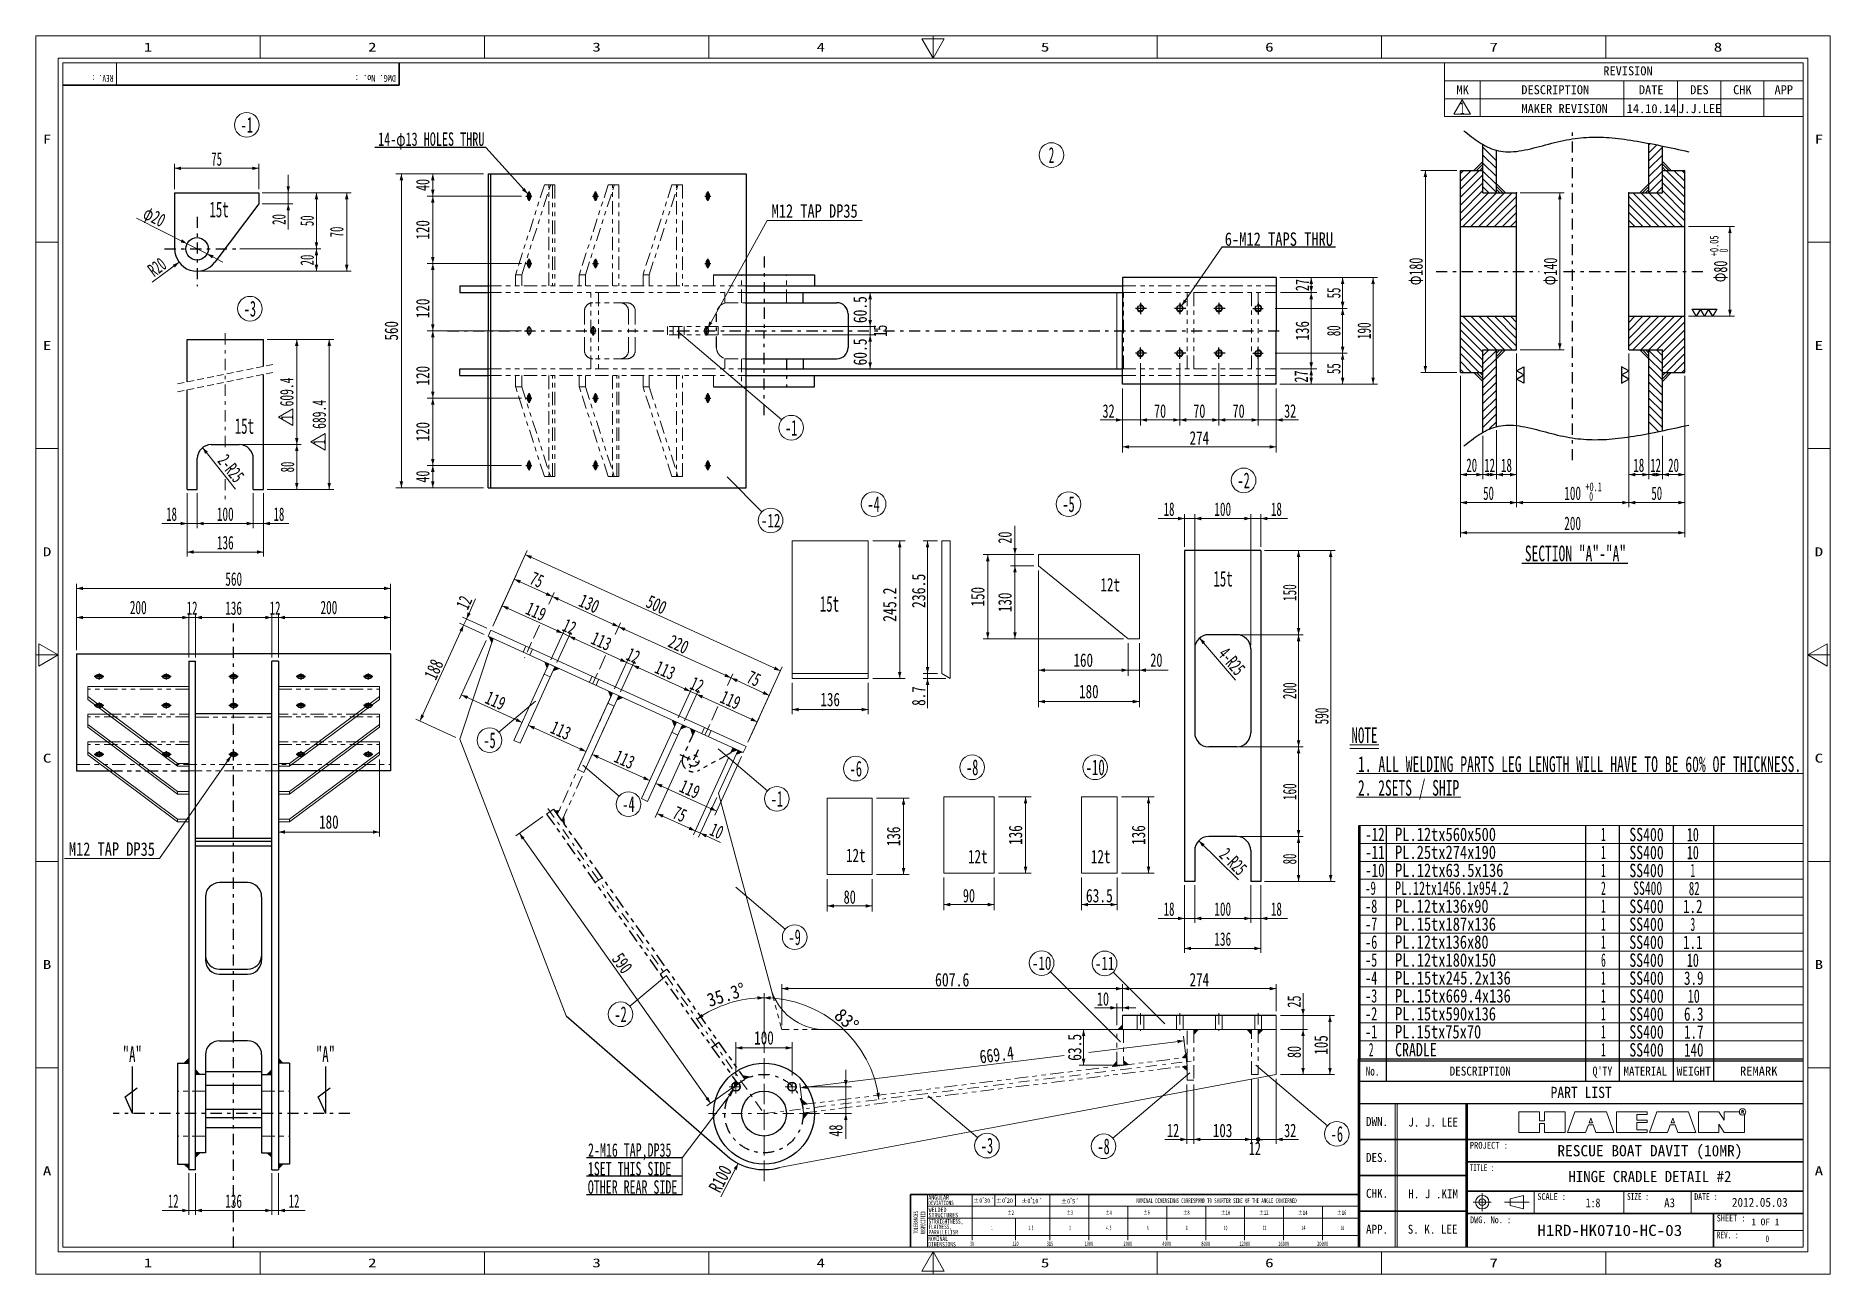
# Model space of a CAD drawing. Header units: millimetres. Extents: x -1604 to 1596, y -1101 to 1107.
import ezdxf
from ezdxf.enums import TextEntityAlignment as Align

# ---------------------------------------------------------------- set-up
doc = ezdxf.new("R2010")
doc.units = ezdxf.units.MM
doc.header["$LTSCALE"] = 8
doc.header["$PDSIZE"] = 1
for name, pattern in [('CENTER', [5.716318, 2.485356, -1.242678, 0.745607, -1.242678]), ('DASHED2', [2.23682, 1.491213, -0.745607]), ('DIVIDE', [7.953138, 2.982427, -0.994142, 0.994142, -0.994142, 0.994142, -0.994142]), ('PHANTOM', [7.704603, 2.485356, -1.242678, 0.745607, -1.242678, 0.745607, -1.242678])]:
    doc.linetypes.add(name, pattern=pattern)
doc.layers.add('ZUWAKU', color=7, linetype='Continuous')
doc.styles.add('FdaStyle0', font='', dxfattribs={"width": 0.633743, "height": 24})
doc.styles.add('FdaStyle1', font='txt.shx', dxfattribs={"width": 0.74, "height": 5.542167, "bigfont": 'bigfont'})
doc.styles.get('FdaStyle0').set_extended_font_data('굴림체')

msp = doc.modelspace()

# ---------------------------------------------------------------- texts
at = {"color": 3, "style": 'FdaStyle0'}
for s, height, width, p, p2 in [('15t', 28, 0.659215, (-1294.4, 783.3), (-1260.2, 783.3)), ('15t', 28, 0.659215, (-1249.3, 397.2), (-1215.1, 397.2)), ('SECTION "A"-"A"', 28, 0.644484, (1051.5, 169.9), (1232.1, 169.9)), ('12t', 24, 0.782577, (294.6, 116.1), (329.4, 116.1)), ('15t', 28, 0.659215, (496.2, 124.9), (530.4, 124.9)), ('15t', 28, 0.659215, (-205.8, 80), (-171.6, 80)), ('12t', 24, 0.782577, (-159.1, -366.5), (-124.3, -366.5)), ('12t', 24, 0.782577, (58.5, -368.6), (93.3, -368.6)), ('12t', 24, 0.782577, (277.7, -368.6), (312.5, -368.6)), ('"A"', 28, 0.66824, (-1449.2, -723.1), (-1415, -723.1)), ('"A"', 28, 0.66824, (-1104.7, -723.1), (-1070.5, -723.1)), ('2-M16 TAP,DP35', 24, 0.652804, (-619.3, -891.9), (-470.5, -891.9)), ('1SET THIS SIDE', 24, 0.653768, (-619.6, -925.1), (-470.8, -925.1)), ('OTHER REAR SIDE', 24, 0.654195, (-619.6, -958), (-460, -958))]:
    msp.add_text(s, height=height, dxfattribs=dict(at, width=width)).set_placement(p, p2, align=Align.FIT)
at = {"layer": 'ZUWAKU', "color": 3, "style": 'FdaStyle0'}
for s, height, width, p, p2 in [('REVISION', 16, 1.025029, (1191.5, 1036.4), (1279.5, 1036.4)), ('MK', 16, 1.038975, (929.6, 1002.8), (951.7, 1002.8)), ('DESCRIPTION', 16, 1.02067, (1045.2, 1002.8), (1166.3, 1002.8)), ('DATE', 16, 1.031955, (1254.9, 1002.8), (1299, 1002.8)), ('DES', 16, 1.032472, (1346.4, 1002.8), (1379.4, 1002.8)), ('CHK', 16, 1.028865, (1423, 1002.8), (1456, 1002.8)), ('APP', 16, 1.032472, (1496.8, 1002.8), (1529.9, 1002.8)), ('MAKER REVISION', 16, 1.018196, (1045.5, 969.1), (1199.6, 969.1)), ('14.10.14', 16, 1.010337, (1233.2, 969.1), (1321.3, 969.1)), ('J.J.LEE', 16, 1.022089, (1324.7, 969.1), (1401.7, 969.1)), ('-12', 24, 0.723913, (766.7, -329), (801.5, -329)), ('PL.12tx560x500', 24, 0.789931, (820.1, -329), (1000.1, -329)), ('1', 24, 0.745522, (1187.5, -329), (1195.9, -329)), ('SS400', 24, 0.759073, (1238, -329.4), (1299.2, -329.4)), ('10', 24, 0.684768, (1340.3, -329.4), (1361.9, -329.4)), ('-11', 24, 0.791125, (766.7, -361), (801.5, -361)), ('PL.25tx274x190', 24, 0.789931, (820.1, -361), (1000.1, -361)), ('1', 24, 0.745522, (1187.5, -361), (1195.9, -361)), ('SS400', 24, 0.759073, (1238, -361.4), (1299.2, -361.4)), ('10', 24, 0.684768, (1340.3, -361.4), (1361.9, -361.4)), ('-10', 24, 0.726454, (766.7, -393), (801.5, -393)), ('PL.12tx63.5x136', 24, 0.79083, (820.1, -393), (1013.3, -393)), ('1', 24, 0.745522, (1187.5, -393), (1195.9, -393)), ('SS400', 24, 0.759073, (1238, -393.4), (1299.2, -393.4)), ('1', 24, 0.745522, (1346.9, -393.4), (1355.3, -393.4)), ('-9', 24, 0.606373, (766.7, -425), (785.9, -425)), ('PL.12tx1456.1x954.2', 24, 0.654536, (820.1, -425), (1022.9, -425)), ('2', 24, 0.547183, (1187.5, -425), (1195.9, -425)), ('SS400', 24, 0.640003, (1244.9, -425), (1296.5, -425)), ('82', 24, 0.605455, (1344.1, -425.5), (1363.3, -425.5)), ('-8', 24, 0.681136, (766.7, -457), (788.3, -457)), ('PL.12tx136x90', 24, 0.788624, (820.1, -457), (986.9, -457)), ('1', 24, 0.745522, (1187.5, -457), (1195.9, -457)), ('SS400', 24, 0.759073, (1238, -457.4), (1299.2, -457.4)), ('1.2', 24, 0.723913, (1333.7, -457.4), (1368.5, -457.4)), ('-7', 24, 0.67047, (766.7, -489), (788.3, -489)), ('PL.15tx187x136', 24, 0.789682, (820.1, -489), (1000.1, -489)), ('1', 24, 0.745522, (1187.5, -489), (1195.9, -489)), ('SS400', 24, 0.759073, (1238, -489.4), (1299.2, -489.4)), ('3', 24, 0.548901, (1346.9, -489.4), (1355.3, -489.4)), ('-6', 24, 0.683207, (766.7, -521), (788.3, -521)), ('PL.12tx136x80', 24, 0.788624, (820.1, -521), (986.9, -521)), ('1', 24, 0.745522, (1187.5, -521), (1195.9, -521)), ('SS400', 24, 0.759073, (1238, -521.4), (1299.2, -521.4)), ('1.1', 24, 0.791125, (1333.7, -521.4), (1368.5, -521.4)), ('-5', 24, 0.683207, (766.7, -553), (788.3, -553)), ('PL.12tx180x150', 24, 0.789931, (820.1, -553), (1000.1, -553)), ('6', 24, 0.55063, (1187.5, -553), (1195.9, -553)), ('SS400', 24, 0.759073, (1238, -553.4), (1299.2, -553.4)), ('10', 24, 0.684768, (1340.3, -553.4), (1361.9, -553.4)), ('-4', 24, 0.663053, (766.7, -585), (788.3, -585)), ('PL.15tx245.2x136', 24, 0.791834, (820.1, -585), (1026.5, -585)), ('1', 24, 0.745522, (1187.5, -585), (1195.9, -585)), ('SS400', 24, 0.759073, (1238, -585.4), (1299.2, -585.4)), ('3.9', 24, 0.724637, (1335.4, -585.4), (1370.2, -585.4)), ('-3', 24, 0.68217, (766.7, -617), (788.3, -617)), ('PL.15tx669.4x136', 24, 0.791834, (820.1, -617), (1026.5, -617)), ('1', 24, 0.745522, (1187.5, -617), (1195.9, -617)), ('SS400', 24, 0.759073, (1238, -617.4), (1299.2, -617.4)), ('10', 24, 0.684768, (1342, -617.4), (1363.6, -617.4)), ('-2', 24, 0.681136, (766.7, -649), (788.3, -649)), ('PL.15tx590x136', 24, 0.789682, (820.1, -649), (1000.1, -649)), ('1', 24, 0.745522, (1187.5, -649), (1195.9, -649)), ('SS400', 24, 0.759073, (1238, -649.4), (1299.2, -649.4)), ('6.3', 24, 0.724637, (1335.4, -649.4), (1370.2, -649.4)), ('-1', 24, 0.781826, (766.7, -681), (788.3, -681)), ('PL.15tx75x70', 24, 0.787098, (820.1, -681), (973.7, -681)), ('1', 24, 0.745522, (1187.5, -681), (1195.9, -681)), ('SS400', 24, 0.759073, (1238, -681.4), (1299.2, -681.4)), ('1.7', 24, 0.716395, (1335.4, -681.4), (1370.2, -681.4)), ('2', 24, 0.547183, (773.3, -713), (781.7, -713)), ('CRADLE', 24, 0.769225, (820.1, -713), (894.5, -713)), ('1', 24, 0.745522, (1187.5, -713), (1195.9, -713)), ('SS400', 24, 0.759073, (1238, -713.4), (1299.2, -713.4)), ('140', 24, 0.726454, (1335.4, -713.4), (1370.2, -713.4)), ('No.', 16, 0.864813, (767.7, -747.2), (792.3, -747.2)), ('DESCRIPTION', 16, 0.920023, (917.4, -747.2), (1026.6, -747.2)), ("Q'TY", 16, 0.819893, (1172.3, -747.2), (1207.7, -747.2)), ('MATERIAL', 16, 0.899238, (1227.6, -747.2), (1305.3, -747.2)), ('WEIGHT', 16, 0.940066, (1322.2, -747.2), (1383.3, -747.2)), ('REMARK', 16, 1.031478, (1435.3, -747.2), (1502.1, -747.2)), ('PART LIST', 20, 0.894302, (1097.4, -787.2), (1206.6, -787.2)), ('DWN.', 16, 1.002779, (768.3, -837.2), (807.7, -837.2)), ('J. J. LEE', 16, 0.912687, (843.6, -838.1), (932.4, -838.1)), ('DES.', 16, 1.002779, (768.3, -901.2), (807.7, -901.2)), ('PROJECT :', 12, 0.96807, (953.4, -877.5), (1021.6, -877.5)), ('RESCUE BOAT DAVIT (10MR)', 20, 1.021664, (1109.5, -891.2), (1439.7, -891.2)), ('TITLE :', 12, 0.809074, (953.4, -917.5), (997.1, -917.5)), ('HINGE CRADLE DETAIL #2', 20, 0.971967, (1129.2, -937.2), (1420, -937.2)), ('CHK.', 16, 1.002779, (768.3, -965.2), (807.7, -965.2)), ('H. J .KIM', 16, 0.911786, (843.6, -966.1), (932.4, -966.1)), ('SCALE :', 12, 0.94392, (1073.8, -968.9), (1124.8, -968.9)), ('SIZE :', 12, 0.850603, (1233.8, -968.9), (1272.8, -968.9)), ('DATE :', 12, 0.906686, (1353.8, -968.9), (1395.4, -968.9)), ('1:8', 16, 0.815739, (1160.2, -982.2), (1186.3, -982.2)), ('A3', 16, 0.920388, (1300, -982), (1319.4, -982)), ('2012.05.03', 16, 0.917539, (1420.9, -981.2), (1520.3, -981.2)), ('APP.', 16, 1.002779, (768.3, -1029.2), (807.7, -1029.2)), ('S. K. LEE', 16, 0.912687, (842.7, -1029.2), (931.4, -1029.2)), ('DWG. No. :', 12, 0.932737, (953.8, -1010.4), (1027.1, -1010.4)), ('H1RD-HK0710-HC-03', 20, 1.120195, (1073.7, -1033.2), (1332.3, -1033.2)), ('SHEET :', 12, 0.951852, (1393.8, -1007.4), (1445.2, -1007.4)), ('1 OF 1', 12, 1.077541, (1455.4, -1014.2), (1505.5, -1014.2)), ('REV. :', 12, 0.850603, (1393.8, -1037.4), (1432.8, -1037.4)), ('0', 12, 0.790348, (1481, -1044.2), (1487, -1044.2))]:
    msp.add_text(s, height=height, dxfattribs=dict(at, width=width)).set_placement(p, p2, align=Align.FIT)

# ---------------------------------------------------------------- blocks, each defined once
blk = doc.blocks.new('_ArrowFill')
at = {"linetype": 'Continuous'}
blk.add_hatch(color=0, dxfattribs=at).paths.add_polyline_path([(0, 0), (-0.97, 0.26), (-0.97, -0.26)], flags=0)
blk = doc.blocks.new('DA_IMAGEDIMGROUP_1')
at = {"color": 4, "lineweight": 13}
for p, q in [((930.4, 866.7), (866.1, 866.7)), ((874.1, 506.7), (874.1, 866.7)), ((930.4, 506.7), (866.1, 506.7))]:
    blk.add_line(p, q, dxfattribs=at)
at = {"color": 4, "xscale": 12.00001044027347, "yscale": 11.99999790884644}
for p, rotation in [((874.1, 866.7), 90), ((874.1, 506.7), 270)]:
    blk.add_blockref('_ArrowFill', p, dxfattribs=dict(at, rotation=rotation))
at = {"color": 3, "style": 'FdaStyle0', "width": 0.610235}
blk.add_text('Φ180', height=24, rotation=90, dxfattribs=at).set_placement((869.3, 662.1), (869.3, 711.3), align=Align.FIT)
blk = doc.blocks.new('DA_IMAGEDIMGROUP_2')
at = {"color": 4, "lineweight": 13}
for p, q in [((1043.2, 826.7), (1121.9, 826.7)), ((1113.9, 546.7), (1113.9, 826.7)), ((1043.2, 546.7), (1121.9, 546.7))]:
    blk.add_line(p, q, dxfattribs=at)
at = {"color": 4, "xscale": 12.00001044027347, "yscale": 11.99999790884644}
for p, rotation in [((1113.9, 826.7), 90), ((1113.9, 546.7), 270)]:
    blk.add_blockref('_ArrowFill', p, dxfattribs=dict(at, rotation=rotation))
at = {"color": 3, "style": 'FdaStyle0', "width": 0.610235}
blk.add_text('Φ140', height=24, rotation=90, dxfattribs=at).set_placement((1109.1, 662.1), (1109.1, 711.3), align=Align.FIT)
blk = doc.blocks.new('DA_IMAGEDIMGROUP_3')
at = {"color": 4, "lineweight": 13}
for p, q in [((1343.2, 766.7), (1425.3, 766.7)), ((1417.3, 606.7), (1417.3, 766.7)), ((1343.2, 606.7), (1425.3, 606.7))]:
    blk.add_line(p, q, dxfattribs=at)
at = {"color": 4, "xscale": 12.00001044027347, "yscale": 11.99999790884644}
for p, rotation in [((1417.3, 766.7), 90), ((1417.3, 606.7), 270)]:
    blk.add_blockref('_ArrowFill', p, dxfattribs=dict(at, rotation=rotation))
at = {"color": 3, "style": 'FdaStyle0'}
for s, height, width, p, p2 in [('+0.05', 15.6, 0.703489, (1396.9, 713.9), (1396.9, 750.8)), ('Φ80', 24, 0.597533, (1412.5, 667.5), (1412.5, 705.9)), (' 0', 15.6, 0.649651, (1414.1, 713.9), (1414.1, 727.2))]:
    blk.add_text(s, height=height, rotation=90, dxfattribs=dict(at, width=width)).set_placement(p, p2, align=Align.FIT)
blk = doc.blocks.new('DA_IMAGEDIMGROUP_4')
at = {"color": 4, "lineweight": 13}
for p, q in [((1036.8, 540.3), (1036.8, 316.4)), ((936.8, 500.3), (936.8, 316.4)), ((976.8, 393.7), (976.8, 316.4)), ((1000.8, 403.5), (1000.8, 316.4)), ((936.8, 324.4), (976.8, 324.4)), ((976.8, 324.4), (1000.8, 324.4)), ((1000.8, 324.4), (1036.8, 324.4))]:
    blk.add_line(p, q, dxfattribs=at)
at = {"color": 4, "xscale": 12.00001044027347, "yscale": 11.99999790884644, "rotation": 180}
for p in [(936.8, 324.4), (976.8, 324.4), (1000.8, 324.4)]:
    blk.add_blockref('_ArrowFill', p, dxfattribs=at)
at = {"color": 4, "xscale": 12.00001044027347, "yscale": 11.99999790884644}
for p in [(976.8, 324.4), (1000.8, 324.4), (1036.8, 324.4)]:
    blk.add_blockref('_ArrowFill', p, dxfattribs=at)
at = {"color": 3, "style": 'FdaStyle0'}
for s, width, p, p2 in [('20', 0.608682, (947.2, 329.2), (966.4, 329.2)), ('12', 0.605455, (979.2, 329.2), (998.4, 329.2)), ('18', 0.605455, (1009.2, 329.2), (1028.4, 329.2))]:
    blk.add_text(s, height=24, dxfattribs=dict(at, width=width)).set_placement(p, p2, align=Align.FIT)
blk = doc.blocks.new('DA_IMAGEDIMGROUP_5')
at = {"color": 4, "lineweight": 13}
for p, q in [((1236.8, 540.3), (1236.8, 266.5)), ((1336.8, 500.3), (1336.8, 266.5)), ((936.8, 318), (936.8, 266.5)), ((1036.8, 318), (1036.8, 266.5)), ((936.8, 274.5), (1036.8, 274.5)), ((1036.8, 274.5), (1236.8, 274.5)), ((1236.8, 274.5), (1336.8, 274.5))]:
    blk.add_line(p, q, dxfattribs=at)
at = {"color": 4, "xscale": 12.00001044027347, "yscale": 11.99999790884644, "rotation": 180}
for p in [(936.8, 274.5), (1036.8, 274.5), (1236.8, 274.5)]:
    blk.add_blockref('_ArrowFill', p, dxfattribs=at)
at = {"color": 4, "xscale": 12.00001044027347, "yscale": 11.99999790884644}
for p in [(1036.8, 274.5), (1236.8, 274.5), (1336.8, 274.5)]:
    blk.add_blockref('_ArrowFill', p, dxfattribs=at)
at = {"color": 3, "style": 'FdaStyle0'}
for s, height, width, p, p2 in [('50', 24, 0.608682, (977.2, 279.3), (996.4, 279.3)), ('100', 24, 0.626254, (1121.8, 279.3), (1151.8, 279.3)), ('+0.1', 15.6, 0.740317, (1159.8, 294.9), (1188.8, 294.9)), (' 0', 15.6, 0.649651, (1159.8, 277.7), (1173.1, 277.7)), ('50', 24, 0.608682, (1277.2, 279.3), (1296.4, 279.3))]:
    blk.add_text(s, height=height, dxfattribs=dict(at, width=width)).set_placement(p, p2, align=Align.FIT)
blk = doc.blocks.new('DA_IMAGEDIMGROUP_6')
at = {"color": 4, "lineweight": 13}
for p, q in [((936.8, 268.1), (936.8, 212.8)), ((1336.8, 268.1), (1336.8, 212.8)), ((936.8, 220.8), (1336.8, 220.8))]:
    blk.add_line(p, q, dxfattribs=at)
at = {"color": 4, "xscale": 12.00001044027347, "yscale": 11.99999790884644, "rotation": 180}
blk.add_blockref('_ArrowFill', (936.8, 220.8), dxfattribs=at)
at = {"color": 4, "xscale": 12.00001044027347, "yscale": 11.99999790884644}
blk.add_blockref('_ArrowFill', (1336.8, 220.8), dxfattribs=at)
at = {"color": 3, "style": 'FdaStyle0', "width": 0.626254}
blk.add_text('200', height=24, dxfattribs=at).set_placement((1121.8, 225.6), (1151.8, 225.6), align=Align.FIT)
blk = doc.blocks.new('DA_IMAGEDIMGROUP_7')
at = {"color": 4, "lineweight": 13}
for p, q in [((1236.8, 540.3), (1236.8, 316.4)), ((1336.8, 500.3), (1336.8, 316.4)), ((1272.8, 403.5), (1272.8, 316.4)), ((1296.8, 393.7), (1296.8, 316.4)), ((1272.8, 324.4), (1236.8, 324.4)), ((1296.8, 324.4), (1272.8, 324.4)), ((1336.8, 324.4), (1296.8, 324.4))]:
    blk.add_line(p, q, dxfattribs=at)
at = {"color": 4, "xscale": 12.00001044027347, "yscale": 11.99999790884644, "rotation": 180}
for p in [(1236.8, 324.4), (1272.8, 324.4), (1296.8, 324.4)]:
    blk.add_blockref('_ArrowFill', p, dxfattribs=at)
at = {"color": 4, "xscale": 12.00001044027347, "yscale": 11.99999790884644}
for p in [(1272.8, 324.4), (1296.8, 324.4), (1336.8, 324.4)]:
    blk.add_blockref('_ArrowFill', p, dxfattribs=at)
at = {"color": 3, "style": 'FdaStyle0'}
for s, width, p, p2 in [('18', 0.605455, (1245.2, 329.2), (1264.4, 329.2)), ('12', 0.605455, (1275.2, 329.2), (1294.4, 329.2)), ('20', 0.608682, (1307.2, 329.2), (1326.4, 329.2))]:
    blk.add_text(s, height=24, dxfattribs=dict(at, width=width)).set_placement(p, p2, align=Align.FIT)
blk = doc.blocks.new('DC_GROUP_1')
at = {"color": 4, "lineweight": 13}
blk.add_circle((-1222.3, 620.3), 22, dxfattribs=at)
at = {"color": 3, "style": 'FdaStyle0', "width": 0.595545}
blk.add_text('-3', height=28, dxfattribs=at).set_placement((-1233.3, 606.3), (-1211.3, 606.3), align=Align.FIT)
blk = doc.blocks.new('DA_IMAGEDIMGROUP_8')
at = {"color": 4, "lineweight": 13}
blk.add_line((-1247.8, 298.6), (-1306.8, 372.5), dxfattribs=at)
at = {"color": 4, "xscale": 12.00001044027347, "yscale": 11.99999790884644, "rotation": 128.6026383904378}
blk.add_blockref('_ArrowFill', (-1306.8, 372.5), dxfattribs=at)
at = {"color": 3, "style": 'FdaStyle0', "width": 0.639431}
blk.add_text('2-R25', height=24, rotation=308.6026, dxfattribs=at).set_placement((-1281.3, 348.2), (-1249.1, 307.9), align=Align.FIT)
blk = doc.blocks.new('DA_IMAGEDIMGROUP_9')
at = {"color": 4, "lineweight": 13}
for p, q in [((-1191.8, 565.6), (-1130.7, 565.6)), ((-1138.7, 378), (-1138.7, 565.6)), ((-1234.8, 378), (-1130.7, 378)), ((-1138.7, 298), (-1138.7, 378)), ((-1191.8, 298), (-1130.7, 298))]:
    blk.add_line(p, q, dxfattribs=at)
at = {"color": 4, "xscale": 12.00001044027347, "yscale": 11.99999790884644}
for p, rotation in [((-1138.7, 565.6), 90), ((-1138.7, 378), 270), ((-1138.7, 378), 90), ((-1138.7, 298), 270)]:
    blk.add_blockref('_ArrowFill', p, dxfattribs=dict(at, rotation=rotation))
at = {"color": 3, "style": 'FdaStyle0'}
for s, width, p, p2 in [('609.4', 0.631906, (-1144.7, 446), (-1144.7, 497.6)), ('80', 0.608682, (-1143.5, 328.4), (-1143.5, 347.6))]:
    blk.add_text(s, height=24, rotation=90, dxfattribs=dict(at, width=width)).set_placement(p, p2, align=Align.FIT)
blk = doc.blocks.new('DA_IMAGEDIMGROUP_10')
at = {"color": 4, "lineweight": 13}
for p, q in [((-1132.3, 565.6), (-1072.8, 565.6)), ((-1080.8, 298), (-1080.8, 565.6)), ((-1132.3, 298), (-1072.8, 298))]:
    blk.add_line(p, q, dxfattribs=at)
at = {"color": 4, "xscale": 12.00001044027347, "yscale": 11.99999790884644}
for p, rotation in [((-1080.8, 565.6), 90), ((-1080.8, 298), 270)]:
    blk.add_blockref('_ArrowFill', p, dxfattribs=dict(at, rotation=rotation))
at = {"color": 3, "style": 'FdaStyle0', "width": 0.631906}
blk.add_text('689.4', height=24, rotation=90, dxfattribs=at).set_placement((-1086.8, 406), (-1086.8, 457.6), align=Align.FIT)
blk = doc.blocks.new('DA_IMAGEDIMGROUP_11')
at = {"color": 4, "lineweight": 13}
for p, q in [((-1334.2, 291.6), (-1334.2, 229.2)), ((-1316.2, 291.6), (-1316.2, 229.2)), ((-1216.2, 291.6), (-1216.2, 229.2)), ((-1198.2, 291.6), (-1198.2, 229.2)), ((-1379.6, 237.2), (-1334.2, 237.2)), ((-1334.2, 237.2), (-1316.2, 237.2)), ((-1316.2, 237.2), (-1216.2, 237.2)), ((-1216.2, 237.2), (-1198.2, 237.2)), ((-1152.9, 237.2), (-1198.2, 237.2))]:
    blk.add_line(p, q, dxfattribs=at)
at = {"color": 4, "xscale": 12.00001044027347, "yscale": 11.99999790884644}
for p in [(-1334.2, 237.2), (-1216.2, 237.2)]:
    blk.add_blockref('_ArrowFill', p, dxfattribs=at)
at = {"color": 4, "xscale": 12.00001044027347, "yscale": 11.99999790884644, "rotation": 180}
for p in [(-1316.2, 237.2), (-1198.2, 237.2)]:
    blk.add_blockref('_ArrowFill', p, dxfattribs=at)
at = {"color": 3, "style": 'FdaStyle0'}
for s, width, p, p2 in [('18', 0.605455, (-1371.6, 242), (-1352.4, 242)), ('100', 0.626254, (-1281.2, 242), (-1251.2, 242)), ('18', 0.605455, (-1180.1, 242), (-1160.9, 242))]:
    blk.add_text(s, height=24, dxfattribs=dict(at, width=width)).set_placement(p, p2, align=Align.FIT)
blk = doc.blocks.new('DA_IMAGEDIMGROUP_12')
at = {"color": 4, "lineweight": 13}
for p, q in [((-1334.2, 230.8), (-1334.2, 178.4)), ((-1198.2, 230.8), (-1198.2, 178.4)), ((-1334.2, 186.4), (-1198.2, 186.4))]:
    blk.add_line(p, q, dxfattribs=at)
at = {"color": 4, "xscale": 12.00001044027347, "yscale": 11.99999790884644, "rotation": 180}
blk.add_blockref('_ArrowFill', (-1334.2, 186.4), dxfattribs=at)
at = {"color": 4, "xscale": 12.00001044027347, "yscale": 11.99999790884644}
blk.add_blockref('_ArrowFill', (-1198.2, 186.4), dxfattribs=at)
at = {"color": 3, "style": 'FdaStyle0', "width": 0.625313}
blk.add_text('136', height=24, dxfattribs=at).set_placement((-1281.2, 191.2), (-1251.2, 191.2), align=Align.FIT)
blk = doc.blocks.new('DA_IMAGEDIMGROUP_13')
at = {"color": 4, "lineweight": 13}
for p, q in [((-1331.4, -921.4), (-1331.4, -995.8)), ((-1319.4, -921.4), (-1319.4, -995.8)), ((-1183.4, -921.4), (-1183.4, -995.8)), ((-1171.4, -921.4), (-1171.4, -995.8)), ((-1378.7, -987.8), (-1331.4, -987.8)), ((-1331.4, -987.8), (-1319.4, -987.8)), ((-1319.4, -987.8), (-1183.4, -987.8)), ((-1183.4, -987.8), (-1171.4, -987.8)), ((-1124, -987.8), (-1171.4, -987.8))]:
    blk.add_line(p, q, dxfattribs=at)
at = {"color": 4, "xscale": 12.00001044027347, "yscale": 11.99999790884644}
for p in [(-1331.4, -987.8), (-1183.4, -987.8)]:
    blk.add_blockref('_ArrowFill', p, dxfattribs=at)
at = {"color": 4, "xscale": 12.00001044027347, "yscale": 11.99999790884644, "rotation": 180}
for p in [(-1319.4, -987.8), (-1171.4, -987.8)]:
    blk.add_blockref('_ArrowFill', p, dxfattribs=at)
at = {"color": 3, "style": 'FdaStyle0'}
for s, width, p, p2 in [('12', 0.605455, (-1368.7, -983), (-1349.5, -983)), ('136', 0.625313, (-1266.4, -983), (-1236.4, -983)), ('12', 0.605455, (-1153.2, -983), (-1134, -983))]:
    blk.add_text(s, height=24, dxfattribs=dict(at, width=width)).set_placement(p, p2, align=Align.FIT)
blk = doc.blocks.new('DA_IMAGEDIMGROUP_14')
at = {"color": 4, "lineweight": 13}
for p, q in [((-1531.4, 11.4), (-1531.4, 77.6)), ((-1531.4, 69.6), (-1331.4, 69.6)), ((-1331.4, -1.6), (-1331.4, 77.6)), ((-1331.4, 69.6), (-1319.4, 69.6)), ((-1319.4, -1.6), (-1319.4, 77.6)), ((-1319.4, 69.6), (-1183.4, 69.6)), ((-1183.4, -1.6), (-1183.4, 77.6)), ((-1183.4, 69.6), (-1171.4, 69.6)), ((-1171.4, -1.6), (-1171.4, 77.6)), ((-1171.4, 69.6), (-971.4, 69.6)), ((-971.4, 11.4), (-971.4, 77.6))]:
    blk.add_line(p, q, dxfattribs=at)
at = {"color": 4, "xscale": 12.00001044027347, "yscale": 11.99999790884644, "rotation": 180}
for p in [(-1531.4, 69.6), (-1319.4, 69.6), (-1171.4, 69.6)]:
    blk.add_blockref('_ArrowFill', p, dxfattribs=at)
at = {"color": 4, "xscale": 12.00001044027347, "yscale": 11.99999790884644}
for p in [(-1331.4, 69.6), (-1183.4, 69.6), (-971.4, 69.6)]:
    blk.add_blockref('_ArrowFill', p, dxfattribs=at)
at = {"color": 3, "style": 'FdaStyle0'}
for s, width, p, p2 in [('200', 0.626254, (-1436.4, 75.6), (-1406.4, 75.6)), ('12', 0.605455, (-1335, 74.4), (-1315.8, 74.4)), ('136', 0.625313, (-1266.4, 74.4), (-1236.4, 74.4)), ('12', 0.605455, (-1187, 74.4), (-1167.8, 74.4)), ('200', 0.626254, (-1096.4, 75.6), (-1066.4, 75.6))]:
    blk.add_text(s, height=24, dxfattribs=dict(at, width=width)).set_placement(p, p2, align=Align.FIT)
blk = doc.blocks.new('DA_IMAGEDIMGROUP_15')
at = {"color": 4, "lineweight": 13}
for p, q in [((-1531.4, 76), (-1531.4, 129.5)), ((-971.4, 76), (-971.4, 129.5)), ((-1531.4, 121.5), (-971.4, 121.5))]:
    blk.add_line(p, q, dxfattribs=at)
at = {"color": 4, "xscale": 12.00001044027347, "yscale": 11.99999790884644, "rotation": 180}
blk.add_blockref('_ArrowFill', (-1531.4, 121.5), dxfattribs=at)
at = {"color": 4, "xscale": 12.00001044027347, "yscale": 11.99999790884644}
blk.add_blockref('_ArrowFill', (-971.4, 121.5), dxfattribs=at)
at = {"color": 3, "style": 'FdaStyle0', "width": 0.626254}
blk.add_text('560', height=24, dxfattribs=at).set_placement((-1266.2, 126.3), (-1236.2, 126.3), align=Align.FIT)
blk = doc.blocks.new('DC_GROUP_13')
at = {"color": 4, "lineweight": 13}
blk.add_circle((207.3, 894.3), 22, dxfattribs=at)
at = {"color": 3, "style": 'FdaStyle0', "width": 0.547183}
blk.add_text('2', height=28, dxfattribs=at).set_placement((202.4, 880.3), (212.2, 880.3), align=Align.FIT)
blk = doc.blocks.new('DC_GROUP_14')
at = {"color": 4, "lineweight": 13}
blk.add_circle((550, 314.1), 22, dxfattribs=at)
at = {"color": 3, "style": 'FdaStyle0', "width": 0.594643}
blk.add_text('-2', height=28, dxfattribs=at).set_placement((539, 300.1), (561, 300.1), align=Align.FIT)
blk = doc.blocks.new('DA_IMAGEDIMGROUP_16')
at = {"color": 4, "lineweight": 13}
for p, q in [((397.4, 246.1), (444.7, 246.1)), ((444.7, 195.4), (444.7, 254.1)), ((444.7, 246.1), (462.7, 246.1)), ((462.7, 20.4), (462.7, 254.1)), ((462.7, 246.1), (562.7, 246.1)), ((562.7, 20.4), (562.7, 254.1)), ((562.7, 246.1), (580.7, 246.1)), ((580.7, 195.4), (580.7, 254.1)), ((628.1, 246.1), (580.7, 246.1))]:
    blk.add_line(p, q, dxfattribs=at)
at = {"color": 4, "xscale": 12.00001044027347, "yscale": 11.99999790884644}
for p in [(444.7, 246.1), (562.7, 246.1)]:
    blk.add_blockref('_ArrowFill', p, dxfattribs=at)
at = {"color": 4, "xscale": 12.00001044027347, "yscale": 11.99999790884644, "rotation": 180}
for p in [(462.7, 246.1), (580.7, 246.1)]:
    blk.add_blockref('_ArrowFill', p, dxfattribs=at)
at = {"color": 3, "style": 'FdaStyle0'}
for s, width, p, p2 in [('18', 0.605455, (407.4, 250.9), (426.6, 250.9)), ('100', 0.626254, (497.7, 250.9), (527.7, 250.9)), ('18', 0.605455, (598.9, 250.9), (618.1, 250.9))]:
    blk.add_text(s, height=24, dxfattribs=dict(at, width=width)).set_placement(p, p2, align=Align.FIT)
blk = doc.blocks.new('DA_IMAGEDIMGROUP_17')
at = {"color": 4, "lineweight": 13}
blk.add_line((535.6, -42.1), (471.5, 33), dxfattribs=at)
at = {"color": 4, "xscale": 12.00001044027347, "yscale": 11.99999790884644, "rotation": 130.4865811496968}
blk.add_blockref('_ArrowFill', (471.5, 33), dxfattribs=at)
at = {"color": 3, "style": 'FdaStyle0', "width": 0.639431}
blk.add_text('4-R25', height=24, rotation=310.4866, dxfattribs=at).set_placement((503.1, 3.3), (536.6, -35.9), align=Align.FIT)
blk = doc.blocks.new('DA_IMAGEDIMGROUP_18')
at = {"color": 4, "lineweight": 13}
blk.add_line((540.9, -398.4), (469.9, -328.5), dxfattribs=at)
at = {"color": 4, "xscale": 12.00001044027347, "yscale": 11.99999790884644, "rotation": 135.4092766094294}
blk.add_blockref('_ArrowFill', (469.9, -328.5), dxfattribs=at)
at = {"color": 3, "style": 'FdaStyle0', "width": 0.639431}
blk.add_text('2-R25', height=24, rotation=315.4093, dxfattribs=at).set_placement((504.7, -356), (541.4, -392.2), align=Align.FIT)
blk = doc.blocks.new('DA_IMAGEDIMGROUP_19')
at = {"color": 4, "lineweight": 13}
for p, q in [((444.7, -407.4), (444.7, -475)), ((462.7, -407.4), (462.7, -475)), ((562.7, -407.4), (562.7, -475)), ((580.7, -407.4), (580.7, -475)), ((397.4, -467), (444.7, -467)), ((444.7, -467), (462.7, -467)), ((462.7, -467), (562.7, -467)), ((562.7, -467), (580.7, -467)), ((628.1, -467), (580.7, -467))]:
    blk.add_line(p, q, dxfattribs=at)
at = {"color": 4, "xscale": 12.00001044027347, "yscale": 11.99999790884644}
for p in [(444.7, -467), (562.7, -467)]:
    blk.add_blockref('_ArrowFill', p, dxfattribs=at)
at = {"color": 4, "xscale": 12.00001044027347, "yscale": 11.99999790884644, "rotation": 180}
for p in [(462.7, -467), (580.7, -467)]:
    blk.add_blockref('_ArrowFill', p, dxfattribs=at)
at = {"color": 3, "style": 'FdaStyle0'}
for s, width, p, p2 in [('18', 0.605455, (407.4, -462.2), (426.6, -462.2)), ('100', 0.626254, (497.7, -462.2), (527.7, -462.2)), ('18', 0.605455, (598.9, -462.2), (618.1, -462.2))]:
    blk.add_text(s, height=24, dxfattribs=dict(at, width=width)).set_placement(p, p2, align=Align.FIT)
blk = doc.blocks.new('DA_IMAGEDIMGROUP_20')
at = {"color": 4, "lineweight": 13}
for p, q in [((444.7, -473.4), (444.7, -528.5)), ((580.7, -473.4), (580.7, -528.5)), ((444.7, -520.5), (580.7, -520.5))]:
    blk.add_line(p, q, dxfattribs=at)
at = {"color": 4, "xscale": 12.00001044027347, "yscale": 11.99999790884644, "rotation": 180}
blk.add_blockref('_ArrowFill', (444.7, -520.5), dxfattribs=at)
at = {"color": 4, "xscale": 12.00001044027347, "yscale": 11.99999790884644}
blk.add_blockref('_ArrowFill', (580.7, -520.5), dxfattribs=at)
at = {"color": 3, "style": 'FdaStyle0', "width": 0.625313}
blk.add_text('136', height=24, dxfattribs=at).set_placement((497.7, -515.7), (527.7, -515.7), align=Align.FIT)
blk = doc.blocks.new('DA_IMAGEDIMGROUP_21')
at = {"color": 4, "lineweight": 13}
for p, q in [((587.1, 189), (656, 189)), ((648, 39), (648, 189)), ((544.1, 39), (656, 39)), ((648, -161), (648, 39)), ((544.1, -161), (656, -161)), ((648, -321), (648, -161)), ((544.1, -321), (656, -321)), ((648, -401), (648, -321)), ((587.1, -401), (656, -401))]:
    blk.add_line(p, q, dxfattribs=at)
at = {"color": 4, "xscale": 12.00001044027347, "yscale": 11.99999790884644}
for p, rotation in [((648, 189), 90), ((648, 39), 270), ((648, 39), 90), ((648, -161), 270), ((648, -161), 90), ((648, -321), 270), ((648, -321), 90), ((648, -401), 270)]:
    blk.add_blockref('_ArrowFill', p, dxfattribs=dict(at, rotation=rotation))
at = {"color": 3, "style": 'FdaStyle0'}
for s, width, p, p2 in [('150', 0.626254, (644, 99), (644, 129)), ('200', 0.626254, (644, -76), (644, -46)), ('160', 0.626254, (644, -256), (644, -226)), ('80', 0.608682, (644, -370.6), (644, -351.4))]:
    blk.add_text(s, height=24, rotation=90, dxfattribs=dict(at, width=width)).set_placement(p, p2, align=Align.FIT)
blk = doc.blocks.new('DA_IMAGEDIMGROUP_22')
at = {"color": 4, "lineweight": 13}
for p, q in [((654.4, 189), (713.3, 189)), ((705.3, -401), (705.3, 189)), ((654.4, -401), (713.3, -401))]:
    blk.add_line(p, q, dxfattribs=at)
at = {"color": 4, "xscale": 12.00001044027347, "yscale": 11.99999790884644}
for p, rotation in [((705.3, 189), 90), ((705.3, -401), 270)]:
    blk.add_blockref('_ArrowFill', p, dxfattribs=dict(at, rotation=rotation))
at = {"color": 3, "style": 'FdaStyle0', "width": 0.626254}
blk.add_text('590', height=24, rotation=90, dxfattribs=at).set_placement((701.3, -121), (701.3, -91), align=Align.FIT)
blk = doc.blocks.new('DA_IMAGEDIMGROUP_23')
at = {"color": 4, "lineweight": 13}
for p, q in [((-1424.4, 782), (-1334.4, 736.2)), ((-1298.8, 718), (-1334.4, 736.2)), ((-1270.3, 703.5), (-1298.8, 718))]:
    blk.add_line(p, q, dxfattribs=at)
at = {"color": 4, "xscale": 12.00001044027347, "yscale": 11.99999790884644}
for p, rotation in [((-1334.4, 736.2), 333.0075354537363), ((-1298.8, 718), 153.0075354537359)]:
    blk.add_blockref('_ArrowFill', p, dxfattribs=dict(at, rotation=rotation))
at = {"color": 3, "style": 'FdaStyle0', "width": 0.597533}
blk.add_text('φ20', height=24, rotation=333.0075, dxfattribs=at).set_placement((-1415.1, 782.7), (-1380.9, 765.2), align=Align.FIT)
blk = doc.blocks.new('DA_IMAGEDIMGROUP_24')
at = {"color": 4, "lineweight": 13}
blk.add_line((-1396.4, 667.4), (-1348.6, 703.1), dxfattribs=at)
at = {"color": 4, "xscale": 12.00001044027347, "yscale": 11.99999790884644, "rotation": 36.80664060763479}
blk.add_blockref('_ArrowFill', (-1348.6, 703.1), dxfattribs=at)
at = {"color": 3, "style": 'FdaStyle0', "width": 0.626254}
blk.add_text('R20', height=24, rotation=36.8066, dxfattribs=at).set_placement((-1392.9, 676), (-1368.8, 694), align=Align.FIT)
blk = doc.blocks.new('DA_IMAGEDIMGROUP_25')
at = {"color": 4, "lineweight": 13}
for p, q in [((-1356.6, 833.5), (-1356.6, 878.6)), ((-1356.6, 870.6), (-1206.6, 870.6)), ((-1206.6, 833.5), (-1206.6, 878.6))]:
    blk.add_line(p, q, dxfattribs=at)
at = {"color": 4, "xscale": 12.00001044027347, "yscale": 11.99999790884644, "rotation": 180}
blk.add_blockref('_ArrowFill', (-1356.6, 870.6), dxfattribs=at)
at = {"color": 4, "xscale": 12.00001044027347, "yscale": 11.99999790884644}
blk.add_blockref('_ArrowFill', (-1206.6, 870.6), dxfattribs=at)
at = {"color": 3, "style": 'FdaStyle0', "width": 0.607295}
blk.add_text('75', height=24, dxfattribs=at).set_placement((-1291.2, 875.4), (-1272, 875.4), align=Align.FIT)
blk = doc.blocks.new('DA_IMAGEDIMGROUP_26')
at = {"color": 4, "lineweight": 13}
for p, q in [((-1200.2, 827.1), (-1095.6, 827.1)), ((-1103.6, 727.1), (-1103.6, 827.1)), ((-1240.1, 727.1), (-1095.6, 727.1)), ((-1103.6, 687.1), (-1103.6, 727.1)), ((-1310.2, 687.1), (-1095.6, 687.1))]:
    blk.add_line(p, q, dxfattribs=at)
at = {"color": 4, "xscale": 12.00001044027347, "yscale": 11.99999790884644}
for p, rotation in [((-1103.6, 827.1), 90), ((-1103.6, 727.1), 270), ((-1103.6, 727.1), 90), ((-1103.6, 687.1), 270)]:
    blk.add_blockref('_ArrowFill', p, dxfattribs=dict(at, rotation=rotation))
at = {"color": 3, "style": 'FdaStyle0', "width": 0.608682}
for s, p, p2 in [('50', (-1108.4, 767.5), (-1108.4, 786.7)), ('20', (-1108.4, 697.5), (-1108.4, 716.7))]:
    blk.add_text(s, height=24, rotation=90, dxfattribs=at).set_placement(p, p2, align=Align.FIT)
blk = doc.blocks.new('DA_IMAGEDIMGROUP_27')
at = {"color": 4, "lineweight": 13}
for p, q in [((-1097.2, 827.1), (-1041.6, 827.1)), ((-1049.6, 687.1), (-1049.6, 827.1)), ((-1097.2, 687.1), (-1041.6, 687.1))]:
    blk.add_line(p, q, dxfattribs=at)
at = {"color": 4, "xscale": 12.00001044027347, "yscale": 11.99999790884644}
for p, rotation in [((-1049.6, 827.1), 90), ((-1049.6, 687.1), 270)]:
    blk.add_blockref('_ArrowFill', p, dxfattribs=dict(at, rotation=rotation))
at = {"color": 3, "style": 'FdaStyle0', "width": 0.608682}
blk.add_text('70', height=24, rotation=90, dxfattribs=at).set_placement((-1055.6, 747.5), (-1055.6, 766.7), align=Align.FIT)
blk = doc.blocks.new('DC_GROUP_15')
at = {"color": 4, "lineweight": 13}
blk.add_circle((-1227.9, 948.1), 22, dxfattribs=at)
at = {"color": 3, "style": 'FdaStyle0', "width": 0.682547}
blk.add_text('-1', height=28, dxfattribs=at).set_placement((-1238.9, 934.1), (-1216.9, 934.1), align=Align.FIT)
blk = doc.blocks.new('DA_IMAGEDIMGROUP_28')
at = {"color": 4, "lineweight": 13}
for p, q in [((-1153.9, 859.1), (-1153.9, 827.1)), ((-1200.2, 827.1), (-1145.9, 827.1)), ((-1200.2, 807.1), (-1145.9, 807.1)), ((-1153.9, 807.1), (-1153.9, 827.1)), ((-1153.9, 761.8), (-1153.9, 807.1))]:
    blk.add_line(p, q, dxfattribs=at)
at = {"color": 4, "xscale": 12.00001044027347, "yscale": 11.99999790884644}
for p, rotation in [((-1153.9, 827.1), 270), ((-1153.9, 807.1), 90)]:
    blk.add_blockref('_ArrowFill', p, dxfattribs=dict(at, rotation=rotation))
at = {"color": 3, "style": 'FdaStyle0', "width": 0.608682}
blk.add_text('20', height=24, rotation=90, dxfattribs=at).set_placement((-1158.7, 769.8), (-1158.7, 789), align=Align.FIT)
blk = doc.blocks.new('DC_GROUP_17')
at = {"color": 4, "lineweight": 13}
blk.add_circle((-109.9, 271.8), 22, dxfattribs=at)
at = {"color": 3, "style": 'FdaStyle0', "width": 0.578856}
blk.add_text('-4', height=28, dxfattribs=at).set_placement((-120.9, 257.8), (-98.9, 257.8), align=Align.FIT)
blk = doc.blocks.new('DA_IMAGEDIMGROUP_29')
at = {"color": 4, "lineweight": 13}
for p, q in [((-111.4, 206.3), (-53.4, 206.3)), ((-63.4, -38.9), (-63.4, 206.3)), ((-111.4, -38.9), (-53.4, -38.9))]:
    blk.add_line(p, q, dxfattribs=at)
at = {"color": 4, "xscale": 12.00001044027347, "yscale": 11.99999790884644}
for p, rotation in [((-63.4, 206.3), 90), ((-63.4, -38.9), 270)]:
    blk.add_blockref('_ArrowFill', p, dxfattribs=dict(at, rotation=rotation))
at = {"color": 3, "style": 'FdaStyle0', "width": 0.757493}
blk.add_text('245.2', height=24, rotation=90, dxfattribs=at).set_placement((-69.4, 61.9), (-69.4, 123.1), align=Align.FIT)
blk = doc.blocks.new('DA_IMAGEDIMGROUP_30')
at = {"color": 4, "lineweight": 13}
for p, q in [((-255.4, -46.9), (-255.4, -102.5)), ((-119.4, -46.9), (-119.4, -102.5)), ((-255.4, -94.5), (-119.4, -94.5))]:
    blk.add_line(p, q, dxfattribs=at)
at = {"color": 4, "xscale": 12.00001044027347, "yscale": 11.99999790884644, "rotation": 180}
blk.add_blockref('_ArrowFill', (-255.4, -94.5), dxfattribs=at)
at = {"color": 4, "xscale": 12.00001044027347, "yscale": 11.99999790884644}
blk.add_blockref('_ArrowFill', (-119.4, -94.5), dxfattribs=at)
at = {"color": 3, "style": 'FdaStyle0', "width": 0.725363}
blk.add_text('136', height=24, dxfattribs=at).set_placement((-204.8, -88.5), (-170, -88.5), align=Align.FIT)
blk = doc.blocks.new('DC_GROUP_18')
at = {"color": 2, "lineweight": 13}
blk.add_line((751.1, -208.6), (1547.3, -208.6), dxfattribs=at)
at = {"color": 3, "style": 'FdaStyle0', "width": 0.641137}
blk.add_text('1. ALL WELDING PARTS LEG LENGTH WILL HAVE TO BE 60% OF THICKNESS.', height=28, dxfattribs=at).set_placement((753.9, -205.8), (1544.5, -205.8), align=Align.FIT)
blk = doc.blocks.new('DC_GROUP_19')
at = {"color": 2, "lineweight": 13}
for p, q in [((739.4, -157.2), (791.4, -157.2)), ((739.4, -164.2), (791.4, -164.2))]:
    blk.add_line(p, q, dxfattribs=at)
at = {"color": 3, "style": 'FdaStyle0', "width": 0.621429}
blk.add_text('NOTE', height=28, dxfattribs=at).set_placement((742.2, -154.4), (788.6, -154.4), align=Align.FIT)
blk = doc.blocks.new('DC_GROUP_20')
at = {"color": 4, "linetype": 'CENTER'}
for p, q in [((-1251.4, -30.3), (-1251.4, -41)), ((-1243, -35.8), (-1259.9, -35.8)), ((-1243, -87.2), (-1259.9, -87.2)), ((-1251.4, -81.8), (-1251.4, -92.5)), ((-1243, -174.4), (-1259.9, -174.4)), ((-1251.4, -168.9), (-1251.4, -179.6))]:
    blk.add_line(p, q, dxfattribs=at)
at = {"color": 4, "linetype": 'PHANTOM'}
for p, q in [((-1251.4, -30.3), (-1251.4, -41)), ((-1257.9, -35.5), (-1257.8, -35.4)), ((-1257.8, -35.4), (-1257.9, -35.5)), ((-1257.9, -35.6), (-1257.9, -35.5)), ((-1257.9, -35.5), (-1257.9, -35.6)), ((-1257.9, -35.8), (-1257.9, -35.6)), ((-1257.9, -35.6), (-1257.9, -35.8)), ((-1257.9, -36), (-1257.9, -35.8)), ((-1257.9, -35.8), (-1257.9, -35.9)), ((-1257.9, -35.9), (-1257.9, -36)), ((-1257.8, -36.1), (-1257.9, -36)), ((-1257.9, -36), (-1257.8, -36.1)), ((-1257.8, -35.2), (-1257.7, -35.1)), ((-1257.7, -35.1), (-1257.8, -35.2)), ((-1257.8, -35.3), (-1257.8, -35.2)), ((-1257.8, -35.2), (-1257.8, -35.3)), ((-1257.8, -35.4), (-1257.8, -35.3)), ((-1257.8, -35.3), (-1257.8, -35.4)), ((-1257.8, -36.2), (-1257.8, -36.1)), ((-1257.8, -36.1), (-1257.8, -36.2)), ((-1257.8, -36.3), (-1257.8, -36.2)), ((-1257.8, -36.2), (-1257.8, -36.3)), ((-1257.7, -36.4), (-1257.8, -36.3)), ((-1257.8, -36.3), (-1257.7, -36.4)), ((-1257.7, -35), (-1257.6, -34.9)), ((-1257.6, -34.9), (-1257.7, -35)), ((-1257.7, -35.1), (-1257.7, -35)), ((-1257.7, -35), (-1257.7, -35.1)), ((-1257.7, -36.5), (-1257.7, -36.4)), ((-1257.7, -36.4), (-1257.7, -36.5)), ((-1257.6, -36.6), (-1257.7, -36.5)), ((-1257.7, -36.5), (-1257.6, -36.6)), ((-1257.6, -34.8), (-1257.5, -34.7)), ((-1257.5, -34.7), (-1257.6, -34.8)), ((-1257.6, -34.9), (-1257.6, -34.8)), ((-1257.6, -34.8), (-1257.6, -34.9)), ((-1257.6, -36.7), (-1257.6, -36.6)), ((-1257.6, -36.6), (-1257.6, -36.7)), ((-1257.5, -36.8), (-1257.6, -36.7)), ((-1257.6, -36.7), (-1257.5, -36.8)), ((-1257.5, -34.7), (-1257.4, -34.6)), ((-1257.4, -34.6), (-1257.5, -34.7)), ((-1257.4, -37), (-1257.5, -36.8)), ((-1257.5, -36.8), (-1257.4, -37)), ((-1257.4, -34.6), (-1257.3, -34.5)), ((-1257.3, -34.5), (-1257.4, -34.6)), ((-1257.3, -37.1), (-1257.4, -37)), ((-1257.4, -37), (-1257.3, -37.1)), ((-1257.3, -34.5), (-1257.2, -34.4)), ((-1257.2, -34.4), (-1257.3, -34.5)), ((-1257.2, -37.2), (-1257.3, -37.1)), ((-1257.3, -37.1), (-1257.2, -37.2)), ((-1257.2, -34.4), (-1257.1, -34.3)), ((-1257.1, -34.3), (-1257.2, -34.4)), ((-1257.1, -37.3), (-1257.2, -37.2)), ((-1257.2, -37.2), (-1257.1, -37.3)), ((-1257.1, -34.3), (-1257, -34.2)), ((-1257, -34.2), (-1257.1, -34.3)), ((-1257, -37.4), (-1257.1, -37.3)), ((-1257.1, -37.3), (-1257, -37.4)), ((-1257, -34.2), (-1256.9, -34.1)), ((-1256.9, -34.1), (-1257, -34.2)), ((-1256.9, -37.4), (-1257, -37.4)), ((-1257, -37.4), (-1256.9, -37.4)), ((-1256.9, -34.1), (-1256.8, -34)), ((-1256.8, -34), (-1256.9, -34.1)), ((-1256.8, -37.5), (-1256.9, -37.4)), ((-1256.9, -37.4), (-1256.8, -37.5)), ((-1256.8, -34), (-1256.6, -33.9)), ((-1256.6, -33.9), (-1256.8, -34)), ((-1256.6, -37.6), (-1256.8, -37.5)), ((-1256.8, -37.5), (-1256.6, -37.6)), ((-1256.6, -33.9), (-1256.5, -33.8)), ((-1256.5, -33.8), (-1256.6, -33.9)), ((-1256.5, -37.7), (-1256.6, -37.6)), ((-1256.6, -37.6), (-1256.5, -37.7)), ((-1256.5, -33.8), (-1256.4, -33.7)), ((-1256.4, -33.7), (-1256.5, -33.8)), ((-1256.4, -37.8), (-1256.5, -37.7)), ((-1256.5, -37.7), (-1256.4, -37.8)), ((-1256.4, -33.7), (-1256.2, -33.6)), ((-1256.2, -33.6), (-1256.4, -33.7)), ((-1256.2, -37.9), (-1256.4, -37.8)), ((-1256.4, -37.8), (-1256.2, -37.9)), ((-1256.2, -33.6), (-1256, -33.5)), ((-1256, -33.5), (-1256.2, -33.6)), ((-1256, -38), (-1256.2, -37.9)), ((-1256.2, -37.9), (-1256, -38)), ((-1256, -33.5), (-1255.9, -33.5)), ((-1255.9, -33.5), (-1256, -33.5)), ((-1255.9, -38.1), (-1256, -38)), ((-1256, -38), (-1255.9, -38.1)), ((-1255.9, -33.5), (-1255.7, -33.4)), ((-1255.7, -33.4), (-1255.9, -33.5)), ((-1255.7, -38.1), (-1255.9, -38.1)), ((-1255.9, -38.1), (-1255.7, -38.1)), ((-1255.7, -33.4), (-1255.6, -33.3)), ((-1255.6, -33.3), (-1255.7, -33.4)), ((-1255.6, -38.2), (-1255.7, -38.1)), ((-1255.7, -38.1), (-1255.6, -38.2)), ((-1255.6, -33.3), (-1255.4, -33.2)), ((-1255.4, -33.2), (-1255.6, -33.3)), ((-1255.4, -38.3), (-1255.6, -38.2)), ((-1255.6, -38.2), (-1255.4, -38.3)), ((-1255.4, -33.2), (-1255.2, -33.2)), ((-1255.2, -33.2), (-1255.4, -33.2)), ((-1255.2, -38.3), (-1255.4, -38.3)), ((-1255.4, -38.3), (-1255.2, -38.3)), ((-1255.2, -33.2), (-1255, -33.1)), ((-1255, -33.1), (-1255.2, -33.2)), ((-1255, -38.4), (-1255.2, -38.3)), ((-1255.2, -38.3), (-1255, -38.4)), ((-1255, -33.1), (-1254.8, -33)), ((-1254.8, -33), (-1255, -33.1)), ((-1254.8, -38.5), (-1255, -38.4)), ((-1255, -38.4), (-1254.8, -38.5)), ((-1254.8, -33), (-1254.6, -33)), ((-1254.6, -33), (-1254.8, -33)), ((-1254.6, -38.5), (-1254.8, -38.5)), ((-1254.8, -38.5), (-1254.6, -38.5)), ((-1254.6, -33), (-1254.4, -32.9)), ((-1254.4, -32.9), (-1254.6, -33)), ((-1254.4, -38.6), (-1254.6, -38.5)), ((-1254.6, -38.5), (-1254.4, -38.6)), ((-1254.4, -32.9), (-1254.2, -32.9)), ((-1254.2, -32.9), (-1254.4, -32.9)), ((-1254.2, -38.6), (-1254.4, -38.6)), ((-1254.4, -38.6), (-1254.2, -38.6)), ((-1254.2, -32.9), (-1254, -32.8)), ((-1254, -32.8), (-1254.2, -32.9)), ((-1254, -38.7), (-1254.2, -38.6)), ((-1254.2, -38.6), (-1254, -38.7)), ((-1254, -32.8), (-1253.8, -32.8)), ((-1253.8, -32.8), (-1254, -32.8)), ((-1253.8, -38.7), (-1254, -38.7)), ((-1254, -38.7), (-1253.8, -38.7)), ((-1253.8, -32.8), (-1253.6, -32.8)), ((-1253.6, -32.8), (-1253.8, -32.8)), ((-1253.6, -38.8), (-1253.8, -38.7)), ((-1253.8, -38.7), (-1253.6, -38.8)), ((-1253.6, -32.8), (-1253.4, -32.7)), ((-1253.4, -32.7), (-1253.6, -32.8)), ((-1253.4, -38.8), (-1253.6, -38.8)), ((-1253.6, -38.8), (-1253.4, -38.8)), ((-1253.4, -32.7), (-1253.2, -32.7)), ((-1253.2, -32.7), (-1253.4, -32.7)), ((-1253.2, -38.8), (-1253.4, -38.8)), ((-1253.4, -38.8), (-1253.2, -38.8)), ((-1253.2, -32.7), (-1252.9, -32.7)), ((-1252.9, -32.7), (-1253.2, -32.7)), ((-1252.9, -38.9), (-1253.2, -38.8)), ((-1253.2, -38.8), (-1252.9, -38.9)), ((-1252.9, -32.7), (-1252.7, -32.6)), ((-1252.7, -32.6), (-1252.9, -32.7)), ((-1252.7, -38.9), (-1252.9, -38.9)), ((-1252.9, -38.9), (-1252.7, -38.9)), ((-1252.7, -32.6), (-1252.5, -32.6)), ((-1252.5, -32.6), (-1252.7, -32.6)), ((-1252.5, -38.9), (-1252.7, -38.9)), ((-1252.7, -38.9), (-1252.5, -38.9)), ((-1252.5, -32.6), (-1252.3, -32.6)), ((-1252.3, -32.6), (-1252.5, -32.6)), ((-1252.3, -38.9), (-1252.5, -38.9)), ((-1252.5, -38.9), (-1252.3, -38.9)), ((-1252.3, -32.6), (-1252.1, -32.6)), ((-1252.1, -32.6), (-1252.3, -32.6)), ((-1252.1, -38.9), (-1252.3, -38.9)), ((-1252.3, -38.9), (-1252.1, -38.9)), ((-1252.1, -32.6), (-1251.8, -32.6)), ((-1251.8, -32.6), (-1252.1, -32.6)), ((-1251.8, -38.9), (-1252.1, -38.9)), ((-1252.1, -38.9), (-1251.8, -38.9)), ((-1251.8, -32.6), (-1251.6, -32.6)), ((-1251.6, -32.6), (-1251.8, -32.6)), ((-1251.6, -38.9), (-1251.8, -38.9)), ((-1251.8, -38.9), (-1251.6, -38.9)), ((-1251.6, -32.6), (-1251.4, -32.6)), ((-1251.4, -32.6), (-1251.6, -32.6)), ((-1251.4, -38.9), (-1251.6, -38.9)), ((-1251.6, -38.9), (-1251.4, -38.9)), ((-1251.4, -32.6), (-1251.1, -32.6)), ((-1251.1, -32.6), (-1251.4, -32.6)), ((-1251.1, -38.9), (-1251.4, -38.9)), ((-1251.4, -38.9), (-1251.1, -38.9)), ((-1251.1, -32.6), (-1250.9, -32.6)), ((-1250.9, -32.6), (-1251.1, -32.6)), ((-1250.9, -38.9), (-1251.1, -38.9)), ((-1251.1, -38.9), (-1250.9, -38.9)), ((-1250.9, -32.6), (-1250.7, -32.6)), ((-1250.7, -32.6), (-1250.9, -32.6)), ((-1250.7, -38.9), (-1250.9, -38.9)), ((-1250.9, -38.9), (-1250.7, -38.9)), ((-1250.7, -32.6), (-1250.5, -32.6)), ((-1250.5, -32.6), (-1250.7, -32.6)), ((-1250.5, -38.9), (-1250.7, -38.9)), ((-1250.7, -38.9), (-1250.5, -38.9)), ((-1250.5, -32.6), (-1250.2, -32.6)), ((-1250.2, -32.6), (-1250.5, -32.6)), ((-1250.2, -38.9), (-1250.5, -38.9)), ((-1250.5, -38.9), (-1250.2, -38.9)), ((-1250.2, -32.6), (-1250, -32.6)), ((-1250, -32.6), (-1250.2, -32.6)), ((-1250, -38.9), (-1250.2, -38.9)), ((-1250.2, -38.9), (-1250, -38.9)), ((-1250, -32.6), (-1249.8, -32.7)), ((-1249.8, -32.7), (-1250, -32.6)), ((-1249.8, -38.9), (-1250, -38.9)), ((-1250, -38.9), (-1249.8, -38.9)), ((-1249.8, -32.7), (-1249.6, -32.7)), ((-1249.6, -32.7), (-1249.8, -32.7)), ((-1249.6, -38.8), (-1249.8, -38.9)), ((-1249.8, -38.9), (-1249.6, -38.8)), ((-1249.6, -32.7), (-1249.4, -32.7)), ((-1249.4, -32.7), (-1249.6, -32.7)), ((-1249.4, -38.8), (-1249.6, -38.8)), ((-1249.6, -38.8), (-1249.4, -38.8)), ((-1249.4, -32.7), (-1249.1, -32.8)), ((-1249.1, -32.8), (-1249.4, -32.7)), ((-1249.1, -38.8), (-1249.4, -38.8)), ((-1249.4, -38.8), (-1249.1, -38.8)), ((-1249.1, -32.8), (-1248.9, -32.8)), ((-1248.9, -32.8), (-1249.1, -32.8)), ((-1248.9, -38.7), (-1249.1, -38.8)), ((-1249.1, -38.8), (-1248.9, -38.7)), ((-1248.9, -32.8), (-1248.7, -32.8)), ((-1248.7, -32.8), (-1248.9, -32.8)), ((-1248.7, -38.7), (-1248.9, -38.7)), ((-1248.9, -38.7), (-1248.7, -38.7)), ((-1248.7, -32.8), (-1248.5, -32.9)), ((-1248.5, -32.9), (-1248.7, -32.8)), ((-1248.5, -38.6), (-1248.7, -38.7)), ((-1248.7, -38.7), (-1248.5, -38.6)), ((-1248.5, -32.9), (-1248.3, -32.9)), ((-1248.3, -32.9), (-1248.5, -32.9)), ((-1248.3, -38.6), (-1248.5, -38.6)), ((-1248.5, -38.6), (-1248.3, -38.6)), ((-1248.3, -32.9), (-1248.1, -33)), ((-1248.1, -33), (-1248.3, -32.9)), ((-1248.1, -38.5), (-1248.3, -38.6)), ((-1248.3, -38.6), (-1248.1, -38.5)), ((-1248.1, -33), (-1247.9, -33)), ((-1247.9, -33), (-1248.1, -33)), ((-1247.9, -38.5), (-1248.1, -38.5)), ((-1248.1, -38.5), (-1247.9, -38.5)), ((-1247.9, -33), (-1247.7, -33.1)), ((-1247.7, -33.1), (-1247.9, -33)), ((-1247.7, -38.4), (-1247.9, -38.5)), ((-1247.9, -38.5), (-1247.7, -38.4)), ((-1247.7, -33.1), (-1247.6, -33.2)), ((-1247.6, -33.2), (-1247.7, -33.1)), ((-1247.6, -38.3), (-1247.7, -38.4)), ((-1247.7, -38.4), (-1247.6, -38.3)), ((-1247.6, -33.2), (-1247.4, -33.2)), ((-1247.4, -33.2), (-1247.6, -33.2)), ((-1247.4, -38.3), (-1247.6, -38.3)), ((-1247.6, -38.3), (-1247.4, -38.3)), ((-1247.4, -33.2), (-1247.2, -33.3)), ((-1247.2, -33.3), (-1247.4, -33.2)), ((-1247.2, -38.2), (-1247.4, -38.3)), ((-1247.4, -38.3), (-1247.2, -38.2)), ((-1247.2, -33.3), (-1247, -33.4)), ((-1247, -33.4), (-1247.2, -33.3)), ((-1247, -38.1), (-1247.2, -38.2)), ((-1247.2, -38.2), (-1247, -38.1)), ((-1247, -33.4), (-1246.9, -33.5)), ((-1246.9, -33.5), (-1247, -33.4)), ((-1246.9, -38.1), (-1247, -38.1)), ((-1247, -38.1), (-1246.9, -38.1)), ((-1246.9, -33.5), (-1246.7, -33.5)), ((-1246.7, -33.5), (-1246.9, -33.5)), ((-1246.7, -38), (-1246.9, -38.1)), ((-1246.9, -38.1), (-1246.7, -38)), ((-1246.7, -33.5), (-1246.5, -33.6)), ((-1246.5, -33.6), (-1246.7, -33.5)), ((-1246.5, -37.9), (-1246.7, -38)), ((-1246.7, -38), (-1246.5, -37.9)), ((-1246.5, -33.6), (-1246.4, -33.7)), ((-1246.4, -33.7), (-1246.5, -33.6)), ((-1246.4, -37.8), (-1246.5, -37.9)), ((-1246.5, -37.9), (-1246.4, -37.8)), ((-1246.4, -33.7), (-1246.3, -33.8)), ((-1246.3, -33.8), (-1246.4, -33.7)), ((-1246.3, -37.7), (-1246.4, -37.8)), ((-1246.4, -37.8), (-1246.3, -37.7)), ((-1246.3, -33.8), (-1246.1, -33.9)), ((-1246.1, -33.9), (-1246.3, -33.8)), ((-1246.1, -37.6), (-1246.3, -37.7)), ((-1246.3, -37.7), (-1246.1, -37.6)), ((-1246.1, -33.9), (-1246, -34)), ((-1246, -34), (-1246.1, -33.9)), ((-1246, -37.5), (-1246.1, -37.6)), ((-1246.1, -37.6), (-1246, -37.5)), ((-1246, -34), (-1245.9, -34.1)), ((-1245.9, -34.1), (-1246, -34)), ((-1245.9, -37.4), (-1246, -37.5)), ((-1246, -37.5), (-1245.9, -37.4)), ((-1245.9, -34.1), (-1245.7, -34.2)), ((-1245.7, -34.2), (-1245.9, -34.1)), ((-1245.7, -37.4), (-1245.9, -37.4)), ((-1245.9, -37.4), (-1245.7, -37.4)), ((-1245.7, -34.2), (-1245.6, -34.3)), ((-1245.6, -34.3), (-1245.7, -34.2)), ((-1245.6, -37.3), (-1245.7, -37.4)), ((-1245.7, -37.4), (-1245.6, -37.3)), ((-1245.6, -34.3), (-1245.5, -34.4)), ((-1245.5, -34.4), (-1245.6, -34.3)), ((-1245.5, -37.2), (-1245.6, -37.3)), ((-1245.6, -37.3), (-1245.5, -37.2)), ((-1245.5, -34.4), (-1245.4, -34.5)), ((-1245.4, -34.5), (-1245.5, -34.4)), ((-1245.4, -37.1), (-1245.5, -37.2)), ((-1245.5, -37.2), (-1245.4, -37.1)), ((-1245.4, -34.5), (-1245.3, -34.6)), ((-1245.3, -34.6), (-1245.4, -34.5)), ((-1245.3, -37), (-1245.4, -37.1)), ((-1245.4, -37.1), (-1245.3, -37)), ((-1245.3, -34.6), (-1245.3, -34.7)), ((-1245.3, -34.7), (-1245.3, -34.6)), ((-1245.3, -34.7), (-1245.2, -34.8)), ((-1245.2, -34.8), (-1245.3, -34.7)), ((-1245.2, -36.7), (-1245.3, -36.8)), ((-1245.3, -36.8), (-1245.2, -36.7)), ((-1245.3, -36.8), (-1245.3, -37)), ((-1245.3, -37), (-1245.3, -36.8)), ((-1245.2, -34.8), (-1245.1, -34.9)), ((-1245.1, -34.9), (-1245.2, -34.8)), ((-1245.1, -36.6), (-1245.2, -36.7)), ((-1245.2, -36.7), (-1245.1, -36.6)), ((-1245.1, -34.9), (-1245.1, -35)), ((-1245.1, -35), (-1245.1, -34.9)), ((-1245.1, -35), (-1245, -35.1)), ((-1245, -35.1), (-1245.1, -35)), ((-1245, -36.4), (-1245.1, -36.5)), ((-1245.1, -36.5), (-1245, -36.4)), ((-1245.1, -36.5), (-1245.1, -36.6)), ((-1245.1, -36.6), (-1245.1, -36.5)), ((-1245, -35.1), (-1245, -35.2)), ((-1245, -35.2), (-1245, -35.1)), ((-1245, -35.2), (-1244.9, -35.3)), ((-1244.9, -35.3), (-1245, -35.2)), ((-1244.9, -36.2), (-1245, -36.3)), ((-1245, -36.3), (-1244.9, -36.2)), ((-1245, -36.3), (-1245, -36.4)), ((-1245, -36.4), (-1245, -36.3)), ((-1244.9, -35.3), (-1244.9, -35.4)), ((-1244.9, -35.4), (-1244.9, -35.3)), ((-1244.9, -35.4), (-1244.9, -35.5)), ((-1244.9, -35.5), (-1244.9, -35.4)), ((-1244.9, -35.5), (-1244.9, -35.6)), ((-1244.9, -35.6), (-1244.9, -35.5)), ((-1244.9, -35.6), (-1244.9, -35.8)), ((-1244.9, -35.8), (-1244.9, -35.6)), ((-1244.9, -35.8), (-1244.9, -35.9)), ((-1244.9, -36), (-1244.9, -35.8)), ((-1244.9, -35.9), (-1244.9, -36)), ((-1244.9, -36), (-1244.9, -36.1)), ((-1244.9, -36.1), (-1244.9, -36)), ((-1244.9, -36.1), (-1244.9, -36.2)), ((-1244.9, -36.2), (-1244.9, -36.1)), ((-1257.9, -87), (-1257.8, -86.9)), ((-1257.8, -86.9), (-1257.9, -87)), ((-1257.9, -87.1), (-1257.9, -87)), ((-1257.9, -87), (-1257.9, -87.1)), ((-1257.9, -87.2), (-1257.9, -87.1)), ((-1257.9, -87.1), (-1257.9, -87.2)), ((-1257.9, -87.5), (-1257.9, -87.2)), ((-1257.9, -87.2), (-1257.9, -87.4)), ((-1257.9, -87.4), (-1257.9, -87.5)), ((-1257.8, -87.6), (-1257.9, -87.5)), ((-1257.9, -87.5), (-1257.8, -87.6)), ((-1257.8, -86.7), (-1257.7, -86.6)), ((-1257.7, -86.6), (-1257.8, -86.7)), ((-1257.8, -86.8), (-1257.8, -86.7)), ((-1257.8, -86.7), (-1257.8, -86.8)), ((-1257.8, -86.9), (-1257.8, -86.8)), ((-1257.8, -86.8), (-1257.8, -86.9)), ((-1257.8, -87.7), (-1257.8, -87.6)), ((-1257.8, -87.6), (-1257.8, -87.7)), ((-1257.8, -87.8), (-1257.8, -87.7)), ((-1257.8, -87.7), (-1257.8, -87.8)), ((-1257.7, -87.9), (-1257.8, -87.8)), ((-1257.8, -87.8), (-1257.7, -87.9)), ((-1257.7, -86.5), (-1257.6, -86.4)), ((-1257.6, -86.4), (-1257.7, -86.5)), ((-1257.7, -86.6), (-1257.7, -86.5)), ((-1257.7, -86.5), (-1257.7, -86.6)), ((-1257.7, -88), (-1257.7, -87.9)), ((-1257.7, -87.9), (-1257.7, -88)), ((-1257.6, -88.1), (-1257.7, -88)), ((-1257.7, -88), (-1257.6, -88.1)), ((-1257.6, -86.3), (-1257.5, -86.1)), ((-1257.5, -86.1), (-1257.6, -86.3)), ((-1257.6, -86.4), (-1257.6, -86.3)), ((-1257.6, -86.3), (-1257.6, -86.4)), ((-1257.6, -88.2), (-1257.6, -88.1)), ((-1257.6, -88.1), (-1257.6, -88.2)), ((-1257.5, -88.3), (-1257.6, -88.2)), ((-1257.6, -88.2), (-1257.5, -88.3)), ((-1257.5, -86.1), (-1257.4, -86)), ((-1257.4, -86), (-1257.5, -86.1)), ((-1257.4, -88.4), (-1257.5, -88.3)), ((-1257.5, -88.3), (-1257.4, -88.4)), ((-1257.4, -86), (-1257.3, -85.9)), ((-1257.3, -85.9), (-1257.4, -86)), ((-1257.3, -88.5), (-1257.4, -88.4)), ((-1257.4, -88.4), (-1257.3, -88.5)), ((-1257.3, -85.9), (-1257.2, -85.8)), ((-1257.2, -85.8), (-1257.3, -85.9)), ((-1257.2, -88.6), (-1257.3, -88.5)), ((-1257.3, -88.5), (-1257.2, -88.6)), ((-1257.2, -85.8), (-1257.1, -85.7)), ((-1257.1, -85.7), (-1257.2, -85.8)), ((-1257.1, -88.7), (-1257.2, -88.6)), ((-1257.2, -88.6), (-1257.1, -88.7)), ((-1257.1, -85.7), (-1257, -85.6)), ((-1257, -85.6), (-1257.1, -85.7)), ((-1257, -88.8), (-1257.1, -88.7)), ((-1257.1, -88.7), (-1257, -88.8)), ((-1257, -85.6), (-1256.9, -85.5)), ((-1256.9, -85.5), (-1257, -85.6)), ((-1256.9, -88.9), (-1257, -88.8)), ((-1257, -88.8), (-1256.9, -88.9)), ((-1256.9, -85.5), (-1256.8, -85.5)), ((-1256.8, -85.5), (-1256.9, -85.5)), ((-1256.8, -89), (-1256.9, -88.9)), ((-1256.9, -88.9), (-1256.8, -89)), ((-1256.8, -85.5), (-1256.6, -85.4)), ((-1256.6, -85.4), (-1256.8, -85.5)), ((-1256.6, -89.1), (-1256.8, -89)), ((-1256.8, -89), (-1256.6, -89.1)), ((-1256.6, -85.4), (-1256.5, -85.3)), ((-1256.5, -85.3), (-1256.6, -85.4)), ((-1256.5, -89.2), (-1256.6, -89.1)), ((-1256.6, -89.1), (-1256.5, -89.2)), ((-1256.5, -85.3), (-1256.4, -85.2)), ((-1256.4, -85.2), (-1256.5, -85.3)), ((-1256.4, -89.3), (-1256.5, -89.2)), ((-1256.5, -89.2), (-1256.4, -89.3)), ((-1256.4, -85.2), (-1256.2, -85.1)), ((-1256.2, -85.1), (-1256.4, -85.2)), ((-1256.2, -89.4), (-1256.4, -89.3)), ((-1256.4, -89.3), (-1256.2, -89.4)), ((-1256.2, -85.1), (-1256, -85)), ((-1256, -85), (-1256.2, -85.1)), ((-1256, -89.5), (-1256.2, -89.4)), ((-1256.2, -89.4), (-1256, -89.5)), ((-1256, -85), (-1255.9, -84.9)), ((-1255.9, -84.9), (-1256, -85)), ((-1255.9, -89.5), (-1256, -89.5)), ((-1256, -89.5), (-1255.9, -89.5)), ((-1255.9, -84.9), (-1255.7, -84.9)), ((-1255.7, -84.9), (-1255.9, -84.9)), ((-1255.7, -89.6), (-1255.9, -89.5)), ((-1255.9, -89.5), (-1255.7, -89.6)), ((-1255.7, -84.9), (-1255.6, -84.8)), ((-1255.6, -84.8), (-1255.7, -84.9)), ((-1255.6, -89.7), (-1255.7, -89.6)), ((-1255.7, -89.6), (-1255.6, -89.7)), ((-1255.6, -84.8), (-1255.4, -84.7)), ((-1255.4, -84.7), (-1255.6, -84.8)), ((-1255.4, -89.8), (-1255.6, -89.7)), ((-1255.6, -89.7), (-1255.4, -89.8)), ((-1255.4, -84.7), (-1255.2, -84.7)), ((-1255.2, -84.7), (-1255.4, -84.7)), ((-1255.2, -89.8), (-1255.4, -89.8)), ((-1255.4, -89.8), (-1255.2, -89.8)), ((-1255.2, -84.7), (-1255, -84.6)), ((-1255, -84.6), (-1255.2, -84.7)), ((-1255, -89.9), (-1255.2, -89.8)), ((-1255.2, -89.8), (-1255, -89.9)), ((-1255, -84.6), (-1254.8, -84.5)), ((-1254.8, -84.5), (-1255, -84.6)), ((-1254.8, -90), (-1255, -89.9)), ((-1255, -89.9), (-1254.8, -90)), ((-1254.8, -84.5), (-1254.6, -84.5)), ((-1254.6, -84.5), (-1254.8, -84.5)), ((-1254.6, -90), (-1254.8, -90)), ((-1254.8, -90), (-1254.6, -90)), ((-1254.6, -84.5), (-1254.4, -84.4)), ((-1254.4, -84.4), (-1254.6, -84.5)), ((-1254.4, -90.1), (-1254.6, -90)), ((-1254.6, -90), (-1254.4, -90.1)), ((-1254.4, -84.4), (-1254.2, -84.4)), ((-1254.2, -84.4), (-1254.4, -84.4)), ((-1254.2, -90.1), (-1254.4, -90.1)), ((-1254.4, -90.1), (-1254.2, -90.1)), ((-1254.2, -84.4), (-1254, -84.3)), ((-1254, -84.3), (-1254.2, -84.4)), ((-1254, -90.2), (-1254.2, -90.1)), ((-1254.2, -90.1), (-1254, -90.2)), ((-1254, -84.3), (-1253.8, -84.3)), ((-1253.8, -84.3), (-1254, -84.3)), ((-1253.8, -90.2), (-1254, -90.2)), ((-1254, -90.2), (-1253.8, -90.2)), ((-1253.8, -84.3), (-1253.6, -84.2)), ((-1253.6, -84.2), (-1253.8, -84.3)), ((-1253.6, -90.2), (-1253.8, -90.2)), ((-1253.8, -90.2), (-1253.6, -90.2)), ((-1253.6, -84.2), (-1253.4, -84.2)), ((-1253.4, -84.2), (-1253.6, -84.2)), ((-1253.4, -90.3), (-1253.6, -90.2)), ((-1253.6, -90.2), (-1253.4, -90.3)), ((-1253.4, -84.2), (-1253.2, -84.2)), ((-1253.2, -84.2), (-1253.4, -84.2)), ((-1253.2, -90.3), (-1253.4, -90.3)), ((-1253.4, -90.3), (-1253.2, -90.3)), ((-1253.2, -84.2), (-1252.9, -84.1)), ((-1252.9, -84.1), (-1253.2, -84.2)), ((-1252.9, -90.3), (-1253.2, -90.3)), ((-1253.2, -90.3), (-1252.9, -90.3)), ((-1252.9, -84.1), (-1252.7, -84.1)), ((-1252.7, -84.1), (-1252.9, -84.1)), ((-1252.7, -90.4), (-1252.9, -90.3)), ((-1252.9, -90.3), (-1252.7, -90.4)), ((-1252.7, -84.1), (-1252.5, -84.1)), ((-1252.5, -84.1), (-1252.7, -84.1)), ((-1252.5, -90.4), (-1252.7, -90.4)), ((-1252.7, -90.4), (-1252.5, -90.4)), ((-1252.5, -84.1), (-1252.3, -84.1)), ((-1252.3, -84.1), (-1252.5, -84.1)), ((-1252.3, -90.4), (-1252.5, -90.4)), ((-1252.5, -90.4), (-1252.3, -90.4)), ((-1252.3, -84.1), (-1252.1, -84.1)), ((-1252.1, -84.1), (-1252.3, -84.1)), ((-1252.1, -90.4), (-1252.3, -90.4)), ((-1252.3, -90.4), (-1252.1, -90.4)), ((-1252.1, -84.1), (-1251.8, -84.1)), ((-1251.8, -84.1), (-1252.1, -84.1)), ((-1251.8, -90.4), (-1252.1, -90.4)), ((-1252.1, -90.4), (-1251.8, -90.4)), ((-1251.8, -84.1), (-1251.6, -84.1)), ((-1251.6, -84.1), (-1251.8, -84.1)), ((-1251.6, -90.4), (-1251.8, -90.4)), ((-1251.8, -90.4), (-1251.6, -90.4)), ((-1251.6, -84.1), (-1251.4, -84)), ((-1251.4, -84), (-1251.6, -84.1)), ((-1251.4, -90.4), (-1251.6, -90.4)), ((-1251.6, -90.4), (-1251.4, -90.4)), ((-1251.4, -81.8), (-1251.4, -92.5)), ((-1251.4, -84), (-1251.1, -84.1)), ((-1251.1, -84.1), (-1251.4, -84)), ((-1251.1, -90.4), (-1251.4, -90.4)), ((-1251.4, -90.4), (-1251.1, -90.4)), ((-1251.1, -84.1), (-1250.9, -84.1)), ((-1250.9, -84.1), (-1251.1, -84.1)), ((-1250.9, -90.4), (-1251.1, -90.4)), ((-1251.1, -90.4), (-1250.9, -90.4)), ((-1250.9, -84.1), (-1250.7, -84.1)), ((-1250.7, -84.1), (-1250.9, -84.1)), ((-1250.7, -90.4), (-1250.9, -90.4)), ((-1250.9, -90.4), (-1250.7, -90.4)), ((-1250.7, -84.1), (-1250.5, -84.1)), ((-1250.5, -84.1), (-1250.7, -84.1)), ((-1250.5, -90.4), (-1250.7, -90.4)), ((-1250.7, -90.4), (-1250.5, -90.4)), ((-1250.5, -84.1), (-1250.2, -84.1)), ((-1250.2, -84.1), (-1250.5, -84.1)), ((-1250.2, -90.4), (-1250.5, -90.4)), ((-1250.5, -90.4), (-1250.2, -90.4)), ((-1250.2, -84.1), (-1250, -84.1)), ((-1250, -84.1), (-1250.2, -84.1)), ((-1250, -90.4), (-1250.2, -90.4)), ((-1250.2, -90.4), (-1250, -90.4)), ((-1250, -84.1), (-1249.8, -84.1)), ((-1249.8, -84.1), (-1250, -84.1)), ((-1249.8, -90.3), (-1250, -90.4)), ((-1250, -90.4), (-1249.8, -90.3)), ((-1249.8, -84.1), (-1249.6, -84.2)), ((-1249.6, -84.2), (-1249.8, -84.1)), ((-1249.6, -90.3), (-1249.8, -90.3)), ((-1249.8, -90.3), (-1249.6, -90.3)), ((-1249.6, -84.2), (-1249.4, -84.2)), ((-1249.4, -84.2), (-1249.6, -84.2)), ((-1249.4, -90.3), (-1249.6, -90.3)), ((-1249.6, -90.3), (-1249.4, -90.3)), ((-1249.4, -84.2), (-1249.1, -84.2)), ((-1249.1, -84.2), (-1249.4, -84.2)), ((-1249.1, -90.2), (-1249.4, -90.3)), ((-1249.4, -90.3), (-1249.1, -90.2)), ((-1249.1, -84.2), (-1248.9, -84.3)), ((-1248.9, -84.3), (-1249.1, -84.2)), ((-1248.9, -90.2), (-1249.1, -90.2)), ((-1249.1, -90.2), (-1248.9, -90.2)), ((-1248.9, -84.3), (-1248.7, -84.3)), ((-1248.7, -84.3), (-1248.9, -84.3)), ((-1248.7, -90.2), (-1248.9, -90.2)), ((-1248.9, -90.2), (-1248.7, -90.2)), ((-1248.7, -84.3), (-1248.5, -84.4)), ((-1248.5, -84.4), (-1248.7, -84.3)), ((-1248.5, -90.1), (-1248.7, -90.2)), ((-1248.7, -90.2), (-1248.5, -90.1)), ((-1248.5, -84.4), (-1248.3, -84.4)), ((-1248.3, -84.4), (-1248.5, -84.4)), ((-1248.3, -90.1), (-1248.5, -90.1)), ((-1248.5, -90.1), (-1248.3, -90.1)), ((-1248.3, -84.4), (-1248.1, -84.5)), ((-1248.1, -84.5), (-1248.3, -84.4)), ((-1248.1, -90), (-1248.3, -90.1)), ((-1248.3, -90.1), (-1248.1, -90)), ((-1248.1, -84.5), (-1247.9, -84.5)), ((-1247.9, -84.5), (-1248.1, -84.5)), ((-1247.9, -90), (-1248.1, -90)), ((-1248.1, -90), (-1247.9, -90)), ((-1247.9, -84.5), (-1247.7, -84.6)), ((-1247.7, -84.6), (-1247.9, -84.5)), ((-1247.7, -89.9), (-1247.9, -90)), ((-1247.9, -90), (-1247.7, -89.9)), ((-1247.7, -84.6), (-1247.6, -84.7)), ((-1247.6, -84.7), (-1247.7, -84.6)), ((-1247.6, -89.8), (-1247.7, -89.9)), ((-1247.7, -89.9), (-1247.6, -89.8)), ((-1247.6, -84.7), (-1247.4, -84.7)), ((-1247.4, -84.7), (-1247.6, -84.7)), ((-1247.4, -89.8), (-1247.6, -89.8)), ((-1247.6, -89.8), (-1247.4, -89.8)), ((-1247.4, -84.7), (-1247.2, -84.8)), ((-1247.2, -84.8), (-1247.4, -84.7)), ((-1247.2, -89.7), (-1247.4, -89.8)), ((-1247.4, -89.8), (-1247.2, -89.7)), ((-1247.2, -84.8), (-1247, -84.9)), ((-1247, -84.9), (-1247.2, -84.8)), ((-1247, -89.6), (-1247.2, -89.7)), ((-1247.2, -89.7), (-1247, -89.6)), ((-1247, -84.9), (-1246.9, -84.9)), ((-1246.9, -84.9), (-1247, -84.9)), ((-1246.9, -89.5), (-1247, -89.6)), ((-1247, -89.6), (-1246.9, -89.5)), ((-1246.9, -84.9), (-1246.7, -85)), ((-1246.7, -85), (-1246.9, -84.9)), ((-1246.7, -89.5), (-1246.9, -89.5)), ((-1246.9, -89.5), (-1246.7, -89.5)), ((-1246.7, -85), (-1246.5, -85.1)), ((-1246.5, -85.1), (-1246.7, -85)), ((-1246.5, -89.4), (-1246.7, -89.5)), ((-1246.7, -89.5), (-1246.5, -89.4)), ((-1246.5, -85.1), (-1246.4, -85.2)), ((-1246.4, -85.2), (-1246.5, -85.1)), ((-1246.4, -89.3), (-1246.5, -89.4)), ((-1246.5, -89.4), (-1246.4, -89.3)), ((-1246.4, -85.2), (-1246.3, -85.3)), ((-1246.3, -85.3), (-1246.4, -85.2)), ((-1246.3, -89.2), (-1246.4, -89.3)), ((-1246.4, -89.3), (-1246.3, -89.2)), ((-1246.3, -85.3), (-1246.1, -85.4)), ((-1246.1, -85.4), (-1246.3, -85.3)), ((-1246.1, -89.1), (-1246.3, -89.2)), ((-1246.3, -89.2), (-1246.1, -89.1)), ((-1246.1, -85.4), (-1246, -85.5)), ((-1246, -85.5), (-1246.1, -85.4)), ((-1246, -89), (-1246.1, -89.1)), ((-1246.1, -89.1), (-1246, -89)), ((-1246, -85.5), (-1245.9, -85.5)), ((-1245.9, -85.5), (-1246, -85.5)), ((-1245.9, -88.9), (-1246, -89)), ((-1246, -89), (-1245.9, -88.9)), ((-1245.9, -85.5), (-1245.7, -85.6)), ((-1245.7, -85.6), (-1245.9, -85.5)), ((-1245.7, -88.8), (-1245.9, -88.9)), ((-1245.9, -88.9), (-1245.7, -88.8)), ((-1245.7, -85.6), (-1245.6, -85.7)), ((-1245.6, -85.7), (-1245.7, -85.6)), ((-1245.6, -88.7), (-1245.7, -88.8)), ((-1245.7, -88.8), (-1245.6, -88.7)), ((-1245.6, -85.7), (-1245.5, -85.8)), ((-1245.5, -85.8), (-1245.6, -85.7)), ((-1245.5, -88.6), (-1245.6, -88.7)), ((-1245.6, -88.7), (-1245.5, -88.6)), ((-1245.5, -85.8), (-1245.4, -85.9)), ((-1245.4, -85.9), (-1245.5, -85.8)), ((-1245.4, -88.5), (-1245.5, -88.6)), ((-1245.5, -88.6), (-1245.4, -88.5)), ((-1245.4, -85.9), (-1245.3, -86)), ((-1245.3, -86), (-1245.4, -85.9)), ((-1245.3, -88.4), (-1245.4, -88.5)), ((-1245.4, -88.5), (-1245.3, -88.4)), ((-1245.3, -86), (-1245.3, -86.1)), ((-1245.3, -86.1), (-1245.3, -86)), ((-1245.3, -86.1), (-1245.2, -86.3)), ((-1245.2, -86.3), (-1245.3, -86.1)), ((-1245.2, -88.2), (-1245.3, -88.3)), ((-1245.3, -88.3), (-1245.2, -88.2)), ((-1245.3, -88.3), (-1245.3, -88.4)), ((-1245.3, -88.4), (-1245.3, -88.3)), ((-1245.2, -86.3), (-1245.1, -86.4)), ((-1245.1, -86.4), (-1245.2, -86.3)), ((-1245.1, -88.1), (-1245.2, -88.2)), ((-1245.2, -88.2), (-1245.1, -88.1)), ((-1245.1, -86.4), (-1245.1, -86.5)), ((-1245.1, -86.5), (-1245.1, -86.4)), ((-1245.1, -86.5), (-1245, -86.6)), ((-1245, -86.6), (-1245.1, -86.5)), ((-1245, -87.9), (-1245.1, -88)), ((-1245.1, -88), (-1245, -87.9)), ((-1245.1, -88), (-1245.1, -88.1)), ((-1245.1, -88.1), (-1245.1, -88)), ((-1245, -86.6), (-1245, -86.7)), ((-1245, -86.7), (-1245, -86.6)), ((-1245, -86.7), (-1244.9, -86.8)), ((-1244.9, -86.8), (-1245, -86.7)), ((-1244.9, -87.7), (-1245, -87.8)), ((-1245, -87.8), (-1244.9, -87.7)), ((-1245, -87.8), (-1245, -87.9)), ((-1245, -87.9), (-1245, -87.8)), ((-1244.9, -86.8), (-1244.9, -86.9)), ((-1244.9, -86.9), (-1244.9, -86.8)), ((-1244.9, -86.9), (-1244.9, -87)), ((-1244.9, -87), (-1244.9, -86.9)), ((-1244.9, -87), (-1244.9, -87.1)), ((-1244.9, -87.1), (-1244.9, -87)), ((-1244.9, -87.1), (-1244.9, -87.2)), ((-1244.9, -87.2), (-1244.9, -87.1)), ((-1244.9, -87.2), (-1244.9, -87.4)), ((-1244.9, -87.5), (-1244.9, -87.2)), ((-1244.9, -87.4), (-1244.9, -87.5)), ((-1244.9, -87.5), (-1244.9, -87.6)), ((-1244.9, -87.6), (-1244.9, -87.5)), ((-1244.9, -87.6), (-1244.9, -87.7)), ((-1244.9, -87.7), (-1244.9, -87.6)), ((-1257.9, -174.2), (-1257.8, -174)), ((-1257.8, -174), (-1257.9, -174.2)), ((-1257.9, -174.3), (-1257.9, -174.2)), ((-1257.9, -174.2), (-1257.9, -174.3)), ((-1257.9, -174.4), (-1257.9, -174.3)), ((-1257.9, -174.3), (-1257.9, -174.4)), ((-1257.9, -174.6), (-1257.9, -174.4)), ((-1257.9, -174.4), (-1257.9, -174.5)), ((-1257.9, -174.5), (-1257.9, -174.6)), ((-1257.8, -174.7), (-1257.9, -174.6)), ((-1257.9, -174.6), (-1257.8, -174.7)), ((-1257.8, -173.8), (-1257.7, -173.7)), ((-1257.7, -173.7), (-1257.8, -173.8)), ((-1257.8, -173.9), (-1257.8, -173.8)), ((-1257.8, -173.8), (-1257.8, -173.9)), ((-1257.8, -174), (-1257.8, -173.9)), ((-1257.8, -173.9), (-1257.8, -174)), ((-1257.8, -174.8), (-1257.8, -174.7)), ((-1257.8, -174.7), (-1257.8, -174.8)), ((-1257.8, -174.9), (-1257.8, -174.8)), ((-1257.8, -174.8), (-1257.8, -174.9)), ((-1257.7, -175), (-1257.8, -174.9)), ((-1257.8, -174.9), (-1257.7, -175)), ((-1257.7, -173.6), (-1257.6, -173.5)), ((-1257.6, -173.5), (-1257.7, -173.6)), ((-1257.7, -173.7), (-1257.7, -173.6)), ((-1257.7, -173.6), (-1257.7, -173.7)), ((-1257.7, -175.1), (-1257.7, -175)), ((-1257.7, -175), (-1257.7, -175.1)), ((-1257.6, -175.3), (-1257.7, -175.1)), ((-1257.7, -175.1), (-1257.6, -175.3)), ((-1257.6, -173.4), (-1257.5, -173.3)), ((-1257.5, -173.3), (-1257.6, -173.4)), ((-1257.6, -173.5), (-1257.6, -173.4)), ((-1257.6, -173.4), (-1257.6, -173.5)), ((-1257.6, -175.4), (-1257.6, -175.3)), ((-1257.6, -175.3), (-1257.6, -175.4)), ((-1257.5, -175.5), (-1257.6, -175.4)), ((-1257.6, -175.4), (-1257.5, -175.5)), ((-1257.5, -173.3), (-1257.4, -173.2)), ((-1257.4, -173.2), (-1257.5, -173.3)), ((-1257.4, -175.6), (-1257.5, -175.5)), ((-1257.5, -175.5), (-1257.4, -175.6)), ((-1257.4, -173.2), (-1257.3, -173.1)), ((-1257.3, -173.1), (-1257.4, -173.2)), ((-1257.3, -175.7), (-1257.4, -175.6)), ((-1257.4, -175.6), (-1257.3, -175.7)), ((-1257.3, -173.1), (-1257.2, -173)), ((-1257.2, -173), (-1257.3, -173.1)), ((-1257.2, -175.8), (-1257.3, -175.7)), ((-1257.3, -175.7), (-1257.2, -175.8)), ((-1257.2, -173), (-1257.1, -172.9)), ((-1257.1, -172.9), (-1257.2, -173)), ((-1257.1, -175.9), (-1257.2, -175.8)), ((-1257.2, -175.8), (-1257.1, -175.9)), ((-1257.1, -172.9), (-1257, -172.8)), ((-1257, -172.8), (-1257.1, -172.9)), ((-1257, -176), (-1257.1, -175.9)), ((-1257.1, -175.9), (-1257, -176)), ((-1257, -172.8), (-1256.9, -172.7)), ((-1256.9, -172.7), (-1257, -172.8)), ((-1256.9, -176.1), (-1257, -176)), ((-1257, -176), (-1256.9, -176.1)), ((-1256.9, -172.7), (-1256.8, -172.6)), ((-1256.8, -172.6), (-1256.9, -172.7)), ((-1256.8, -176.2), (-1256.9, -176.1)), ((-1256.9, -176.1), (-1256.8, -176.2)), ((-1256.8, -172.6), (-1256.6, -172.5)), ((-1256.6, -172.5), (-1256.8, -172.6)), ((-1256.6, -176.3), (-1256.8, -176.2)), ((-1256.8, -176.2), (-1256.6, -176.3)), ((-1256.6, -172.5), (-1256.5, -172.4)), ((-1256.5, -172.4), (-1256.6, -172.5)), ((-1256.5, -176.3), (-1256.6, -176.3)), ((-1256.6, -176.3), (-1256.5, -176.3)), ((-1256.5, -172.4), (-1256.4, -172.3)), ((-1256.4, -172.3), (-1256.5, -172.4)), ((-1256.4, -176.4), (-1256.5, -176.3)), ((-1256.5, -176.3), (-1256.4, -176.4)), ((-1256.4, -172.3), (-1256.2, -172.2)), ((-1256.2, -172.2), (-1256.4, -172.3)), ((-1256.2, -176.5), (-1256.4, -176.4)), ((-1256.4, -176.4), (-1256.2, -176.5)), ((-1256.2, -172.2), (-1256, -172.2)), ((-1256, -172.2), (-1256.2, -172.2)), ((-1256, -176.6), (-1256.2, -176.5)), ((-1256.2, -176.5), (-1256, -176.6)), ((-1256, -172.2), (-1255.9, -172.1)), ((-1255.9, -172.1), (-1256, -172.2)), ((-1255.9, -176.7), (-1256, -176.6)), ((-1256, -176.6), (-1255.9, -176.7)), ((-1255.9, -172.1), (-1255.7, -172)), ((-1255.7, -172), (-1255.9, -172.1)), ((-1255.7, -176.8), (-1255.9, -176.7)), ((-1255.9, -176.7), (-1255.7, -176.8)), ((-1255.7, -172), (-1255.6, -171.9)), ((-1255.6, -171.9), (-1255.7, -172)), ((-1255.6, -176.8), (-1255.7, -176.8)), ((-1255.7, -176.8), (-1255.6, -176.8)), ((-1255.6, -171.9), (-1255.4, -171.9)), ((-1255.4, -171.9), (-1255.6, -171.9)), ((-1255.4, -176.9), (-1255.6, -176.8)), ((-1255.6, -176.8), (-1255.4, -176.9)), ((-1255.4, -171.9), (-1255.2, -171.8)), ((-1255.2, -171.8), (-1255.4, -171.9)), ((-1255.2, -177), (-1255.4, -176.9)), ((-1255.4, -176.9), (-1255.2, -177)), ((-1255.2, -171.8), (-1255, -171.7)), ((-1255, -171.7), (-1255.2, -171.8)), ((-1255, -177), (-1255.2, -177)), ((-1255.2, -177), (-1255, -177)), ((-1255, -171.7), (-1254.8, -171.7)), ((-1254.8, -171.7), (-1255, -171.7)), ((-1254.8, -177.1), (-1255, -177)), ((-1255, -177), (-1254.8, -177.1)), ((-1254.8, -171.7), (-1254.6, -171.6)), ((-1254.6, -171.6), (-1254.8, -171.7)), ((-1254.6, -177.1), (-1254.8, -177.1)), ((-1254.8, -177.1), (-1254.6, -177.1)), ((-1254.6, -171.6), (-1254.4, -171.6)), ((-1254.4, -171.6), (-1254.6, -171.6)), ((-1254.4, -177.2), (-1254.6, -177.1)), ((-1254.6, -177.1), (-1254.4, -177.2)), ((-1254.4, -171.6), (-1254.2, -171.5)), ((-1254.2, -171.5), (-1254.4, -171.6)), ((-1254.2, -177.2), (-1254.4, -177.2)), ((-1254.4, -177.2), (-1254.2, -177.2)), ((-1254.2, -171.5), (-1254, -171.5)), ((-1254, -171.5), (-1254.2, -171.5)), ((-1254, -177.3), (-1254.2, -177.2)), ((-1254.2, -177.2), (-1254, -177.3)), ((-1254, -171.5), (-1253.8, -171.4)), ((-1253.8, -171.4), (-1254, -171.5)), ((-1253.8, -177.3), (-1254, -177.3)), ((-1254, -177.3), (-1253.8, -177.3)), ((-1253.8, -171.4), (-1253.6, -171.4)), ((-1253.6, -171.4), (-1253.8, -171.4)), ((-1253.6, -177.4), (-1253.8, -177.3)), ((-1253.8, -177.3), (-1253.6, -177.4)), ((-1253.6, -171.4), (-1253.4, -171.3)), ((-1253.4, -171.3), (-1253.6, -171.4)), ((-1253.4, -177.4), (-1253.6, -177.4)), ((-1253.6, -177.4), (-1253.4, -177.4)), ((-1253.4, -171.3), (-1253.2, -171.3)), ((-1253.2, -171.3), (-1253.4, -171.3)), ((-1253.2, -177.4), (-1253.4, -177.4)), ((-1253.4, -177.4), (-1253.2, -177.4)), ((-1253.2, -171.3), (-1252.9, -171.3)), ((-1252.9, -171.3), (-1253.2, -171.3)), ((-1252.9, -177.5), (-1253.2, -177.4)), ((-1253.2, -177.4), (-1252.9, -177.5)), ((-1252.9, -171.3), (-1252.7, -171.3)), ((-1252.7, -171.3), (-1252.9, -171.3)), ((-1252.7, -177.5), (-1252.9, -177.5)), ((-1252.9, -177.5), (-1252.7, -177.5)), ((-1252.7, -171.3), (-1252.5, -171.2)), ((-1252.5, -171.2), (-1252.7, -171.3)), ((-1252.5, -177.5), (-1252.7, -177.5)), ((-1252.7, -177.5), (-1252.5, -177.5)), ((-1252.5, -171.2), (-1252.3, -171.2)), ((-1252.3, -171.2), (-1252.5, -171.2)), ((-1252.3, -177.5), (-1252.5, -177.5)), ((-1252.5, -177.5), (-1252.3, -177.5)), ((-1252.3, -171.2), (-1252.1, -171.2)), ((-1252.1, -171.2), (-1252.3, -171.2)), ((-1252.1, -177.6), (-1252.3, -177.5)), ((-1252.3, -177.5), (-1252.1, -177.6)), ((-1252.1, -171.2), (-1251.8, -171.2)), ((-1251.8, -171.2), (-1252.1, -171.2)), ((-1251.8, -177.6), (-1252.1, -177.6)), ((-1252.1, -177.6), (-1251.8, -177.6)), ((-1251.8, -171.2), (-1251.6, -171.2)), ((-1251.6, -171.2), (-1251.8, -171.2)), ((-1251.6, -177.6), (-1251.8, -177.6)), ((-1251.8, -177.6), (-1251.6, -177.6)), ((-1251.6, -171.2), (-1251.4, -171.2)), ((-1251.4, -171.2), (-1251.6, -171.2)), ((-1251.4, -177.6), (-1251.6, -177.6)), ((-1251.6, -177.6), (-1251.4, -177.6)), ((-1251.4, -168.9), (-1251.4, -179.6)), ((-1251.4, -171.2), (-1251.1, -171.2)), ((-1251.1, -171.2), (-1251.4, -171.2)), ((-1251.1, -177.6), (-1251.4, -177.6)), ((-1251.4, -177.6), (-1251.1, -177.6)), ((-1251.1, -171.2), (-1250.9, -171.2)), ((-1250.9, -171.2), (-1251.1, -171.2)), ((-1250.9, -177.6), (-1251.1, -177.6)), ((-1251.1, -177.6), (-1250.9, -177.6)), ((-1250.9, -171.2), (-1250.7, -171.2)), ((-1250.7, -171.2), (-1250.9, -171.2)), ((-1250.7, -177.6), (-1250.9, -177.6)), ((-1250.9, -177.6), (-1250.7, -177.6)), ((-1250.7, -171.2), (-1250.5, -171.2)), ((-1250.5, -171.2), (-1250.7, -171.2)), ((-1250.5, -177.5), (-1250.7, -177.6)), ((-1250.7, -177.6), (-1250.5, -177.5)), ((-1250.5, -171.2), (-1250.2, -171.2)), ((-1250.2, -171.2), (-1250.5, -171.2)), ((-1250.2, -177.5), (-1250.5, -177.5)), ((-1250.5, -177.5), (-1250.2, -177.5)), ((-1250.2, -171.2), (-1250, -171.3)), ((-1250, -171.3), (-1250.2, -171.2)), ((-1250, -177.5), (-1250.2, -177.5)), ((-1250.2, -177.5), (-1250, -177.5)), ((-1250, -171.3), (-1249.8, -171.3)), ((-1249.8, -171.3), (-1250, -171.3)), ((-1249.8, -177.5), (-1250, -177.5)), ((-1250, -177.5), (-1249.8, -177.5)), ((-1249.8, -171.3), (-1249.6, -171.3)), ((-1249.6, -171.3), (-1249.8, -171.3)), ((-1249.6, -177.4), (-1249.8, -177.5)), ((-1249.8, -177.5), (-1249.6, -177.4)), ((-1249.6, -171.3), (-1249.4, -171.3)), ((-1249.4, -171.3), (-1249.6, -171.3)), ((-1249.4, -177.4), (-1249.6, -177.4)), ((-1249.6, -177.4), (-1249.4, -177.4)), ((-1249.4, -171.3), (-1249.1, -171.4)), ((-1249.1, -171.4), (-1249.4, -171.3)), ((-1249.1, -177.4), (-1249.4, -177.4)), ((-1249.4, -177.4), (-1249.1, -177.4)), ((-1249.1, -171.4), (-1248.9, -171.4)), ((-1248.9, -171.4), (-1249.1, -171.4)), ((-1248.9, -177.3), (-1249.1, -177.4)), ((-1249.1, -177.4), (-1248.9, -177.3)), ((-1248.9, -171.4), (-1248.7, -171.5)), ((-1248.7, -171.5), (-1248.9, -171.4)), ((-1248.7, -177.3), (-1248.9, -177.3)), ((-1248.9, -177.3), (-1248.7, -177.3)), ((-1248.7, -171.5), (-1248.5, -171.5)), ((-1248.5, -171.5), (-1248.7, -171.5)), ((-1248.5, -177.2), (-1248.7, -177.3)), ((-1248.7, -177.3), (-1248.5, -177.2)), ((-1248.5, -171.5), (-1248.3, -171.6)), ((-1248.3, -171.6), (-1248.5, -171.5)), ((-1248.3, -177.2), (-1248.5, -177.2)), ((-1248.5, -177.2), (-1248.3, -177.2)), ((-1248.3, -171.6), (-1248.1, -171.6)), ((-1248.1, -171.6), (-1248.3, -171.6)), ((-1248.1, -177.1), (-1248.3, -177.2)), ((-1248.3, -177.2), (-1248.1, -177.1)), ((-1248.1, -171.6), (-1247.9, -171.7)), ((-1247.9, -171.7), (-1248.1, -171.6)), ((-1247.9, -177.1), (-1248.1, -177.1)), ((-1248.1, -177.1), (-1247.9, -177.1)), ((-1247.9, -171.7), (-1247.7, -171.7)), ((-1247.7, -171.7), (-1247.9, -171.7)), ((-1247.7, -177), (-1247.9, -177.1)), ((-1247.9, -177.1), (-1247.7, -177)), ((-1247.7, -171.7), (-1247.6, -171.8)), ((-1247.6, -171.8), (-1247.7, -171.7)), ((-1247.6, -177), (-1247.7, -177)), ((-1247.7, -177), (-1247.6, -177)), ((-1247.6, -171.8), (-1247.4, -171.9)), ((-1247.4, -171.9), (-1247.6, -171.8)), ((-1247.4, -176.9), (-1247.6, -177)), ((-1247.6, -177), (-1247.4, -176.9)), ((-1247.4, -171.9), (-1247.2, -171.9)), ((-1247.2, -171.9), (-1247.4, -171.9)), ((-1247.2, -176.8), (-1247.4, -176.9)), ((-1247.4, -176.9), (-1247.2, -176.8)), ((-1247.2, -171.9), (-1247, -172)), ((-1247, -172), (-1247.2, -171.9)), ((-1247, -176.8), (-1247.2, -176.8)), ((-1247.2, -176.8), (-1247, -176.8)), ((-1247, -172), (-1246.9, -172.1)), ((-1246.9, -172.1), (-1247, -172)), ((-1246.9, -176.7), (-1247, -176.8)), ((-1247, -176.8), (-1246.9, -176.7)), ((-1246.9, -172.1), (-1246.7, -172.2)), ((-1246.7, -172.2), (-1246.9, -172.1)), ((-1246.7, -176.6), (-1246.9, -176.7)), ((-1246.9, -176.7), (-1246.7, -176.6)), ((-1246.7, -172.2), (-1246.5, -172.2)), ((-1246.5, -172.2), (-1246.7, -172.2)), ((-1246.5, -176.5), (-1246.7, -176.6)), ((-1246.7, -176.6), (-1246.5, -176.5)), ((-1246.5, -172.2), (-1246.4, -172.3)), ((-1246.4, -172.3), (-1246.5, -172.2)), ((-1246.4, -176.4), (-1246.5, -176.5)), ((-1246.5, -176.5), (-1246.4, -176.4)), ((-1246.4, -172.3), (-1246.3, -172.4)), ((-1246.3, -172.4), (-1246.4, -172.3)), ((-1246.3, -176.3), (-1246.4, -176.4)), ((-1246.4, -176.4), (-1246.3, -176.3)), ((-1246.3, -172.4), (-1246.1, -172.5)), ((-1246.1, -172.5), (-1246.3, -172.4)), ((-1246.1, -176.3), (-1246.3, -176.3)), ((-1246.3, -176.3), (-1246.1, -176.3)), ((-1246.1, -172.5), (-1246, -172.6)), ((-1246, -172.6), (-1246.1, -172.5)), ((-1246, -176.2), (-1246.1, -176.3)), ((-1246.1, -176.3), (-1246, -176.2)), ((-1246, -172.6), (-1245.9, -172.7)), ((-1245.9, -172.7), (-1246, -172.6)), ((-1245.9, -176.1), (-1246, -176.2)), ((-1246, -176.2), (-1245.9, -176.1)), ((-1245.9, -172.7), (-1245.7, -172.8)), ((-1245.7, -172.8), (-1245.9, -172.7)), ((-1245.7, -176), (-1245.9, -176.1)), ((-1245.9, -176.1), (-1245.7, -176)), ((-1245.7, -172.8), (-1245.6, -172.9)), ((-1245.6, -172.9), (-1245.7, -172.8)), ((-1245.6, -175.9), (-1245.7, -176)), ((-1245.7, -176), (-1245.6, -175.9)), ((-1245.6, -172.9), (-1245.5, -173)), ((-1245.5, -173), (-1245.6, -172.9)), ((-1245.5, -175.8), (-1245.6, -175.9)), ((-1245.6, -175.9), (-1245.5, -175.8)), ((-1245.5, -173), (-1245.4, -173.1)), ((-1245.4, -173.1), (-1245.5, -173)), ((-1245.4, -175.7), (-1245.5, -175.8)), ((-1245.5, -175.8), (-1245.4, -175.7)), ((-1245.4, -173.1), (-1245.3, -173.2)), ((-1245.3, -173.2), (-1245.4, -173.1)), ((-1245.3, -175.6), (-1245.4, -175.7)), ((-1245.4, -175.7), (-1245.3, -175.6)), ((-1245.3, -173.2), (-1245.3, -173.3)), ((-1245.3, -173.3), (-1245.3, -173.2)), ((-1245.3, -173.3), (-1245.2, -173.4)), ((-1245.2, -173.4), (-1245.3, -173.3)), ((-1245.2, -175.4), (-1245.3, -175.5)), ((-1245.3, -175.5), (-1245.2, -175.4)), ((-1245.3, -175.5), (-1245.3, -175.6)), ((-1245.3, -175.6), (-1245.3, -175.5)), ((-1245.2, -173.4), (-1245.1, -173.5)), ((-1245.1, -173.5), (-1245.2, -173.4)), ((-1245.1, -175.3), (-1245.2, -175.4)), ((-1245.2, -175.4), (-1245.1, -175.3)), ((-1245.1, -173.5), (-1245.1, -173.6)), ((-1245.1, -173.6), (-1245.1, -173.5)), ((-1245.1, -173.6), (-1245, -173.7)), ((-1245, -173.7), (-1245.1, -173.6)), ((-1245, -175), (-1245.1, -175.1)), ((-1245.1, -175.1), (-1245, -175)), ((-1245.1, -175.1), (-1245.1, -175.3)), ((-1245.1, -175.3), (-1245.1, -175.1)), ((-1245, -173.7), (-1245, -173.8)), ((-1245, -173.8), (-1245, -173.7)), ((-1245, -173.8), (-1244.9, -173.9)), ((-1244.9, -173.9), (-1245, -173.8)), ((-1244.9, -174.8), (-1245, -174.9)), ((-1245, -174.9), (-1244.9, -174.8)), ((-1245, -174.9), (-1245, -175)), ((-1245, -175), (-1245, -174.9)), ((-1244.9, -173.9), (-1244.9, -174)), ((-1244.9, -174), (-1244.9, -173.9)), ((-1244.9, -174), (-1244.9, -174.2)), ((-1244.9, -174.2), (-1244.9, -174)), ((-1244.9, -174.2), (-1244.9, -174.3)), ((-1244.9, -174.3), (-1244.9, -174.2)), ((-1244.9, -174.3), (-1244.9, -174.4)), ((-1244.9, -174.4), (-1244.9, -174.3)), ((-1244.9, -174.4), (-1244.9, -174.5)), ((-1244.9, -174.6), (-1244.9, -174.4)), ((-1244.9, -174.5), (-1244.9, -174.6)), ((-1244.9, -174.6), (-1244.9, -174.7)), ((-1244.9, -174.7), (-1244.9, -174.6)), ((-1244.9, -174.7), (-1244.9, -174.8)), ((-1244.9, -174.8), (-1244.9, -174.7))]:
    blk.add_line(p, q, dxfattribs=at)
blk = doc.blocks.new('DC_GROUP_21')
at = {"color": 4, "linetype": 'CENTER'}
for p, q in [((-1131.4, -30.3), (-1131.4, -41)), ((-1123, -35.8), (-1139.9, -35.8)), ((-1123, -87.2), (-1139.9, -87.2)), ((-1131.4, -81.8), (-1131.4, -92.5)), ((-1123, -174.4), (-1139.9, -174.4)), ((-1131.4, -168.9), (-1131.4, -179.6))]:
    blk.add_line(p, q, dxfattribs=at)
at = {"color": 4, "linetype": 'PHANTOM'}
for p, q in [((-1131.4, -30.3), (-1131.4, -41)), ((-1137.9, -35.5), (-1137.8, -35.4)), ((-1137.8, -35.4), (-1137.9, -35.5)), ((-1137.9, -35.6), (-1137.9, -35.5)), ((-1137.9, -35.5), (-1137.9, -35.6)), ((-1137.9, -35.8), (-1137.9, -35.6)), ((-1137.9, -35.6), (-1137.9, -35.8)), ((-1137.9, -36), (-1137.9, -35.8)), ((-1137.9, -35.8), (-1137.9, -35.9)), ((-1137.9, -35.9), (-1137.9, -36)), ((-1137.8, -36.1), (-1137.9, -36)), ((-1137.9, -36), (-1137.8, -36.1)), ((-1137.8, -35.2), (-1137.7, -35.1)), ((-1137.7, -35.1), (-1137.8, -35.2)), ((-1137.8, -35.3), (-1137.8, -35.2)), ((-1137.8, -35.2), (-1137.8, -35.3)), ((-1137.8, -35.4), (-1137.8, -35.3)), ((-1137.8, -35.3), (-1137.8, -35.4)), ((-1137.8, -36.2), (-1137.8, -36.1)), ((-1137.8, -36.1), (-1137.8, -36.2)), ((-1137.8, -36.3), (-1137.8, -36.2)), ((-1137.8, -36.2), (-1137.8, -36.3)), ((-1137.7, -36.4), (-1137.8, -36.3)), ((-1137.8, -36.3), (-1137.7, -36.4)), ((-1137.7, -35), (-1137.6, -34.9)), ((-1137.6, -34.9), (-1137.7, -35)), ((-1137.7, -35.1), (-1137.7, -35)), ((-1137.7, -35), (-1137.7, -35.1)), ((-1137.7, -36.5), (-1137.7, -36.4)), ((-1137.7, -36.4), (-1137.7, -36.5)), ((-1137.6, -36.6), (-1137.7, -36.5)), ((-1137.7, -36.5), (-1137.6, -36.6)), ((-1137.6, -34.8), (-1137.5, -34.7)), ((-1137.5, -34.7), (-1137.6, -34.8)), ((-1137.6, -34.9), (-1137.6, -34.8)), ((-1137.6, -34.8), (-1137.6, -34.9)), ((-1137.6, -36.7), (-1137.6, -36.6)), ((-1137.6, -36.6), (-1137.6, -36.7)), ((-1137.5, -36.8), (-1137.6, -36.7)), ((-1137.6, -36.7), (-1137.5, -36.8)), ((-1137.5, -34.7), (-1137.4, -34.6)), ((-1137.4, -34.6), (-1137.5, -34.7)), ((-1137.4, -37), (-1137.5, -36.8)), ((-1137.5, -36.8), (-1137.4, -37)), ((-1137.4, -34.6), (-1137.3, -34.5)), ((-1137.3, -34.5), (-1137.4, -34.6)), ((-1137.3, -37.1), (-1137.4, -37)), ((-1137.4, -37), (-1137.3, -37.1)), ((-1137.3, -34.5), (-1137.2, -34.4)), ((-1137.2, -34.4), (-1137.3, -34.5)), ((-1137.2, -37.2), (-1137.3, -37.1)), ((-1137.3, -37.1), (-1137.2, -37.2)), ((-1137.2, -34.4), (-1137.1, -34.3)), ((-1137.1, -34.3), (-1137.2, -34.4)), ((-1137.1, -37.3), (-1137.2, -37.2)), ((-1137.2, -37.2), (-1137.1, -37.3)), ((-1137.1, -34.3), (-1137, -34.2)), ((-1137, -34.2), (-1137.1, -34.3)), ((-1137, -37.4), (-1137.1, -37.3)), ((-1137.1, -37.3), (-1137, -37.4)), ((-1137, -34.2), (-1136.9, -34.1)), ((-1136.9, -34.1), (-1137, -34.2)), ((-1136.9, -37.4), (-1137, -37.4)), ((-1137, -37.4), (-1136.9, -37.4)), ((-1136.9, -34.1), (-1136.8, -34)), ((-1136.8, -34), (-1136.9, -34.1)), ((-1136.8, -37.5), (-1136.9, -37.4)), ((-1136.9, -37.4), (-1136.8, -37.5)), ((-1136.8, -34), (-1136.6, -33.9)), ((-1136.6, -33.9), (-1136.8, -34)), ((-1136.6, -37.6), (-1136.8, -37.5)), ((-1136.8, -37.5), (-1136.6, -37.6)), ((-1136.6, -33.9), (-1136.5, -33.8)), ((-1136.5, -33.8), (-1136.6, -33.9)), ((-1136.5, -37.7), (-1136.6, -37.6)), ((-1136.6, -37.6), (-1136.5, -37.7)), ((-1136.5, -33.8), (-1136.4, -33.7)), ((-1136.4, -33.7), (-1136.5, -33.8)), ((-1136.4, -37.8), (-1136.5, -37.7)), ((-1136.5, -37.7), (-1136.4, -37.8)), ((-1136.4, -33.7), (-1136.2, -33.6)), ((-1136.2, -33.6), (-1136.4, -33.7)), ((-1136.2, -37.9), (-1136.4, -37.8)), ((-1136.4, -37.8), (-1136.2, -37.9)), ((-1136.2, -33.6), (-1136.1, -33.5)), ((-1136.1, -33.5), (-1136.2, -33.6)), ((-1136.1, -38), (-1136.2, -37.9)), ((-1136.2, -37.9), (-1136.1, -38)), ((-1136.1, -33.5), (-1135.9, -33.5)), ((-1135.9, -33.5), (-1136.1, -33.5)), ((-1135.9, -38.1), (-1136.1, -38)), ((-1136.1, -38), (-1135.9, -38.1)), ((-1135.9, -33.5), (-1135.7, -33.4)), ((-1135.7, -33.4), (-1135.9, -33.5)), ((-1135.7, -38.1), (-1135.9, -38.1)), ((-1135.9, -38.1), (-1135.7, -38.1)), ((-1135.7, -33.4), (-1135.6, -33.3)), ((-1135.6, -33.3), (-1135.7, -33.4)), ((-1135.6, -38.2), (-1135.7, -38.1)), ((-1135.7, -38.1), (-1135.6, -38.2)), ((-1135.6, -33.3), (-1135.4, -33.2)), ((-1135.4, -33.2), (-1135.6, -33.3)), ((-1135.4, -38.3), (-1135.6, -38.2)), ((-1135.6, -38.2), (-1135.4, -38.3)), ((-1135.4, -33.2), (-1135.2, -33.2)), ((-1135.2, -33.2), (-1135.4, -33.2)), ((-1135.2, -38.3), (-1135.4, -38.3)), ((-1135.4, -38.3), (-1135.2, -38.3)), ((-1135.2, -33.2), (-1135, -33.1)), ((-1135, -33.1), (-1135.2, -33.2)), ((-1135, -38.4), (-1135.2, -38.3)), ((-1135.2, -38.3), (-1135, -38.4)), ((-1135, -33.1), (-1134.8, -33)), ((-1134.8, -33), (-1135, -33.1)), ((-1134.8, -38.5), (-1135, -38.4)), ((-1135, -38.4), (-1134.8, -38.5)), ((-1134.8, -33), (-1134.6, -33)), ((-1134.6, -33), (-1134.8, -33)), ((-1134.6, -38.5), (-1134.8, -38.5)), ((-1134.8, -38.5), (-1134.6, -38.5)), ((-1134.6, -33), (-1134.4, -32.9)), ((-1134.4, -32.9), (-1134.6, -33)), ((-1134.4, -38.6), (-1134.6, -38.5)), ((-1134.6, -38.5), (-1134.4, -38.6)), ((-1134.4, -32.9), (-1134.2, -32.9)), ((-1134.2, -32.9), (-1134.4, -32.9)), ((-1134.2, -38.6), (-1134.4, -38.6)), ((-1134.4, -38.6), (-1134.2, -38.6)), ((-1134.2, -32.9), (-1134, -32.8)), ((-1134, -32.8), (-1134.2, -32.9)), ((-1134, -38.7), (-1134.2, -38.6)), ((-1134.2, -38.6), (-1134, -38.7)), ((-1134, -32.8), (-1133.8, -32.8)), ((-1133.8, -32.8), (-1134, -32.8)), ((-1133.8, -38.7), (-1134, -38.7)), ((-1134, -38.7), (-1133.8, -38.7)), ((-1133.8, -32.8), (-1133.6, -32.8)), ((-1133.6, -32.8), (-1133.8, -32.8)), ((-1133.6, -38.8), (-1133.8, -38.7)), ((-1133.8, -38.7), (-1133.6, -38.8)), ((-1133.6, -32.8), (-1133.4, -32.7)), ((-1133.4, -32.7), (-1133.6, -32.8)), ((-1133.4, -38.8), (-1133.6, -38.8)), ((-1133.6, -38.8), (-1133.4, -38.8)), ((-1133.4, -32.7), (-1133.2, -32.7)), ((-1133.2, -32.7), (-1133.4, -32.7)), ((-1133.2, -38.8), (-1133.4, -38.8)), ((-1133.4, -38.8), (-1133.2, -38.8)), ((-1133.2, -32.7), (-1132.9, -32.7)), ((-1132.9, -32.7), (-1133.2, -32.7)), ((-1132.9, -38.9), (-1133.2, -38.8)), ((-1133.2, -38.8), (-1132.9, -38.9)), ((-1132.9, -32.7), (-1132.7, -32.6)), ((-1132.7, -32.6), (-1132.9, -32.7)), ((-1132.7, -38.9), (-1132.9, -38.9)), ((-1132.9, -38.9), (-1132.7, -38.9)), ((-1132.7, -32.6), (-1132.5, -32.6)), ((-1132.5, -32.6), (-1132.7, -32.6)), ((-1132.5, -38.9), (-1132.7, -38.9)), ((-1132.7, -38.9), (-1132.5, -38.9)), ((-1132.5, -32.6), (-1132.3, -32.6)), ((-1132.3, -32.6), (-1132.5, -32.6)), ((-1132.3, -38.9), (-1132.5, -38.9)), ((-1132.5, -38.9), (-1132.3, -38.9)), ((-1132.3, -32.6), (-1132.1, -32.6)), ((-1132.1, -32.6), (-1132.3, -32.6)), ((-1132.1, -38.9), (-1132.3, -38.9)), ((-1132.3, -38.9), (-1132.1, -38.9)), ((-1132.1, -32.6), (-1131.8, -32.6)), ((-1131.8, -32.6), (-1132.1, -32.6)), ((-1131.8, -38.9), (-1132.1, -38.9)), ((-1132.1, -38.9), (-1131.8, -38.9)), ((-1131.8, -32.6), (-1131.6, -32.6)), ((-1131.6, -32.6), (-1131.8, -32.6)), ((-1131.6, -38.9), (-1131.8, -38.9)), ((-1131.8, -38.9), (-1131.6, -38.9)), ((-1131.6, -32.6), (-1131.4, -32.6)), ((-1131.4, -32.6), (-1131.6, -32.6)), ((-1131.4, -38.9), (-1131.6, -38.9)), ((-1131.6, -38.9), (-1131.4, -38.9)), ((-1131.4, -32.6), (-1131.1, -32.6)), ((-1131.1, -32.6), (-1131.4, -32.6)), ((-1131.1, -38.9), (-1131.4, -38.9)), ((-1131.4, -38.9), (-1131.1, -38.9)), ((-1131.1, -32.6), (-1130.9, -32.6)), ((-1130.9, -32.6), (-1131.1, -32.6)), ((-1130.9, -38.9), (-1131.1, -38.9)), ((-1131.1, -38.9), (-1130.9, -38.9)), ((-1130.9, -32.6), (-1130.7, -32.6)), ((-1130.7, -32.6), (-1130.9, -32.6)), ((-1130.7, -38.9), (-1130.9, -38.9)), ((-1130.9, -38.9), (-1130.7, -38.9)), ((-1130.7, -32.6), (-1130.5, -32.6)), ((-1130.5, -32.6), (-1130.7, -32.6)), ((-1130.5, -38.9), (-1130.7, -38.9)), ((-1130.7, -38.9), (-1130.5, -38.9)), ((-1130.5, -32.6), (-1130.2, -32.6)), ((-1130.2, -32.6), (-1130.5, -32.6)), ((-1130.2, -38.9), (-1130.5, -38.9)), ((-1130.5, -38.9), (-1130.2, -38.9)), ((-1130.2, -32.6), (-1130, -32.6)), ((-1130, -32.6), (-1130.2, -32.6)), ((-1130, -38.9), (-1130.2, -38.9)), ((-1130.2, -38.9), (-1130, -38.9)), ((-1130, -32.6), (-1129.8, -32.7)), ((-1129.8, -32.7), (-1130, -32.6)), ((-1129.8, -38.9), (-1130, -38.9)), ((-1130, -38.9), (-1129.8, -38.9)), ((-1129.8, -32.7), (-1129.6, -32.7)), ((-1129.6, -32.7), (-1129.8, -32.7)), ((-1129.6, -38.8), (-1129.8, -38.9)), ((-1129.8, -38.9), (-1129.6, -38.8)), ((-1129.6, -32.7), (-1129.4, -32.7)), ((-1129.4, -32.7), (-1129.6, -32.7)), ((-1129.4, -38.8), (-1129.6, -38.8)), ((-1129.6, -38.8), (-1129.4, -38.8)), ((-1129.4, -32.7), (-1129.2, -32.8)), ((-1129.2, -32.8), (-1129.4, -32.7)), ((-1129.2, -38.8), (-1129.4, -38.8)), ((-1129.4, -38.8), (-1129.2, -38.8)), ((-1129.2, -32.8), (-1128.9, -32.8)), ((-1128.9, -32.8), (-1129.2, -32.8)), ((-1128.9, -38.7), (-1129.2, -38.8)), ((-1129.2, -38.8), (-1128.9, -38.7)), ((-1128.9, -32.8), (-1128.7, -32.8)), ((-1128.7, -32.8), (-1128.9, -32.8)), ((-1128.7, -38.7), (-1128.9, -38.7)), ((-1128.9, -38.7), (-1128.7, -38.7)), ((-1128.7, -32.8), (-1128.5, -32.9)), ((-1128.5, -32.9), (-1128.7, -32.8)), ((-1128.5, -38.6), (-1128.7, -38.7)), ((-1128.7, -38.7), (-1128.5, -38.6)), ((-1128.5, -32.9), (-1128.3, -32.9)), ((-1128.3, -32.9), (-1128.5, -32.9)), ((-1128.3, -38.6), (-1128.5, -38.6)), ((-1128.5, -38.6), (-1128.3, -38.6)), ((-1128.3, -32.9), (-1128.1, -33)), ((-1128.1, -33), (-1128.3, -32.9)), ((-1128.1, -38.5), (-1128.3, -38.6)), ((-1128.3, -38.6), (-1128.1, -38.5)), ((-1128.1, -33), (-1127.9, -33)), ((-1127.9, -33), (-1128.1, -33)), ((-1127.9, -38.5), (-1128.1, -38.5)), ((-1128.1, -38.5), (-1127.9, -38.5)), ((-1127.9, -33), (-1127.7, -33.1)), ((-1127.7, -33.1), (-1127.9, -33)), ((-1127.7, -38.4), (-1127.9, -38.5)), ((-1127.9, -38.5), (-1127.7, -38.4)), ((-1127.7, -33.1), (-1127.6, -33.2)), ((-1127.6, -33.2), (-1127.7, -33.1)), ((-1127.6, -38.3), (-1127.7, -38.4)), ((-1127.7, -38.4), (-1127.6, -38.3)), ((-1127.6, -33.2), (-1127.4, -33.2)), ((-1127.4, -33.2), (-1127.6, -33.2)), ((-1127.4, -38.3), (-1127.6, -38.3)), ((-1127.6, -38.3), (-1127.4, -38.3)), ((-1127.4, -33.2), (-1127.2, -33.3)), ((-1127.2, -33.3), (-1127.4, -33.2)), ((-1127.2, -38.2), (-1127.4, -38.3)), ((-1127.4, -38.3), (-1127.2, -38.2)), ((-1127.2, -33.3), (-1127, -33.4)), ((-1127, -33.4), (-1127.2, -33.3)), ((-1127, -38.1), (-1127.2, -38.2)), ((-1127.2, -38.2), (-1127, -38.1)), ((-1127, -33.4), (-1126.9, -33.5)), ((-1126.9, -33.5), (-1127, -33.4)), ((-1126.9, -38.1), (-1127, -38.1)), ((-1127, -38.1), (-1126.9, -38.1)), ((-1126.9, -33.5), (-1126.7, -33.5)), ((-1126.7, -33.5), (-1126.9, -33.5)), ((-1126.7, -38), (-1126.9, -38.1)), ((-1126.9, -38.1), (-1126.7, -38)), ((-1126.7, -33.5), (-1126.5, -33.6)), ((-1126.5, -33.6), (-1126.7, -33.5)), ((-1126.5, -37.9), (-1126.7, -38)), ((-1126.7, -38), (-1126.5, -37.9)), ((-1126.5, -33.6), (-1126.4, -33.7)), ((-1126.4, -33.7), (-1126.5, -33.6)), ((-1126.4, -37.8), (-1126.5, -37.9)), ((-1126.5, -37.9), (-1126.4, -37.8)), ((-1126.4, -33.7), (-1126.3, -33.8)), ((-1126.3, -33.8), (-1126.4, -33.7)), ((-1126.3, -37.7), (-1126.4, -37.8)), ((-1126.4, -37.8), (-1126.3, -37.7)), ((-1126.3, -33.8), (-1126.1, -33.9)), ((-1126.1, -33.9), (-1126.3, -33.8)), ((-1126.1, -37.6), (-1126.3, -37.7)), ((-1126.3, -37.7), (-1126.1, -37.6)), ((-1126.1, -33.9), (-1126, -34)), ((-1126, -34), (-1126.1, -33.9)), ((-1126, -37.5), (-1126.1, -37.6)), ((-1126.1, -37.6), (-1126, -37.5)), ((-1126, -34), (-1125.9, -34.1)), ((-1125.9, -34.1), (-1126, -34)), ((-1125.9, -37.4), (-1126, -37.5)), ((-1126, -37.5), (-1125.9, -37.4)), ((-1125.9, -34.1), (-1125.7, -34.2)), ((-1125.7, -34.2), (-1125.9, -34.1)), ((-1125.7, -37.4), (-1125.9, -37.4)), ((-1125.9, -37.4), (-1125.7, -37.4)), ((-1125.7, -34.2), (-1125.6, -34.3)), ((-1125.6, -34.3), (-1125.7, -34.2)), ((-1125.6, -37.3), (-1125.7, -37.4)), ((-1125.7, -37.4), (-1125.6, -37.3)), ((-1125.6, -34.3), (-1125.5, -34.4)), ((-1125.5, -34.4), (-1125.6, -34.3)), ((-1125.5, -37.2), (-1125.6, -37.3)), ((-1125.6, -37.3), (-1125.5, -37.2)), ((-1125.5, -34.4), (-1125.4, -34.5)), ((-1125.4, -34.5), (-1125.5, -34.4)), ((-1125.4, -37.1), (-1125.5, -37.2)), ((-1125.5, -37.2), (-1125.4, -37.1)), ((-1125.4, -34.5), (-1125.3, -34.6)), ((-1125.3, -34.6), (-1125.4, -34.5)), ((-1125.3, -37), (-1125.4, -37.1)), ((-1125.4, -37.1), (-1125.3, -37)), ((-1125.3, -34.6), (-1125.3, -34.7)), ((-1125.3, -34.7), (-1125.3, -34.6)), ((-1125.3, -34.7), (-1125.2, -34.8)), ((-1125.2, -34.8), (-1125.3, -34.7)), ((-1125.2, -36.7), (-1125.3, -36.8)), ((-1125.3, -36.8), (-1125.2, -36.7)), ((-1125.3, -36.8), (-1125.3, -37)), ((-1125.3, -37), (-1125.3, -36.8)), ((-1125.2, -34.8), (-1125.1, -34.9)), ((-1125.1, -34.9), (-1125.2, -34.8)), ((-1125.1, -36.6), (-1125.2, -36.7)), ((-1125.2, -36.7), (-1125.1, -36.6)), ((-1125.1, -34.9), (-1125.1, -35)), ((-1125.1, -35), (-1125.1, -34.9)), ((-1125.1, -35), (-1125, -35.1)), ((-1125, -35.1), (-1125.1, -35)), ((-1125, -36.4), (-1125.1, -36.5)), ((-1125.1, -36.5), (-1125, -36.4)), ((-1125.1, -36.5), (-1125.1, -36.6)), ((-1125.1, -36.6), (-1125.1, -36.5)), ((-1125, -35.1), (-1125, -35.2)), ((-1125, -35.2), (-1125, -35.1)), ((-1125, -35.2), (-1124.9, -35.3)), ((-1124.9, -35.3), (-1125, -35.2)), ((-1124.9, -36.2), (-1125, -36.3)), ((-1125, -36.3), (-1124.9, -36.2)), ((-1125, -36.3), (-1125, -36.4)), ((-1125, -36.4), (-1125, -36.3)), ((-1124.9, -35.3), (-1124.9, -35.4)), ((-1124.9, -35.4), (-1124.9, -35.3)), ((-1124.9, -35.4), (-1124.9, -35.5)), ((-1124.9, -35.5), (-1124.9, -35.4)), ((-1124.9, -35.5), (-1124.9, -35.6)), ((-1124.9, -35.6), (-1124.9, -35.5)), ((-1124.9, -35.6), (-1124.9, -35.8)), ((-1124.9, -35.8), (-1124.9, -35.6)), ((-1124.9, -35.8), (-1124.9, -35.9)), ((-1124.9, -36), (-1124.9, -35.8)), ((-1124.9, -35.9), (-1124.9, -36)), ((-1124.9, -36), (-1124.9, -36.1)), ((-1124.9, -36.1), (-1124.9, -36)), ((-1124.9, -36.1), (-1124.9, -36.2)), ((-1124.9, -36.2), (-1124.9, -36.1)), ((-1137.9, -87), (-1137.8, -86.9)), ((-1137.8, -86.9), (-1137.9, -87)), ((-1137.9, -87.1), (-1137.9, -87)), ((-1137.9, -87), (-1137.9, -87.1)), ((-1137.9, -87.2), (-1137.9, -87.1)), ((-1137.9, -87.1), (-1137.9, -87.2)), ((-1137.9, -87.5), (-1137.9, -87.2)), ((-1137.9, -87.2), (-1137.9, -87.4)), ((-1137.9, -87.4), (-1137.9, -87.5)), ((-1137.8, -87.6), (-1137.9, -87.5)), ((-1137.9, -87.5), (-1137.8, -87.6)), ((-1137.8, -86.7), (-1137.7, -86.6)), ((-1137.7, -86.6), (-1137.8, -86.7)), ((-1137.8, -86.8), (-1137.8, -86.7)), ((-1137.8, -86.7), (-1137.8, -86.8)), ((-1137.8, -86.9), (-1137.8, -86.8)), ((-1137.8, -86.8), (-1137.8, -86.9)), ((-1137.8, -87.7), (-1137.8, -87.6)), ((-1137.8, -87.6), (-1137.8, -87.7)), ((-1137.8, -87.8), (-1137.8, -87.7)), ((-1137.8, -87.7), (-1137.8, -87.8)), ((-1137.7, -87.9), (-1137.8, -87.8)), ((-1137.8, -87.8), (-1137.7, -87.9)), ((-1137.7, -86.5), (-1137.6, -86.4)), ((-1137.6, -86.4), (-1137.7, -86.5)), ((-1137.7, -86.6), (-1137.7, -86.5)), ((-1137.7, -86.5), (-1137.7, -86.6)), ((-1137.7, -88), (-1137.7, -87.9)), ((-1137.7, -87.9), (-1137.7, -88)), ((-1137.6, -88.1), (-1137.7, -88)), ((-1137.7, -88), (-1137.6, -88.1)), ((-1137.6, -86.3), (-1137.5, -86.1)), ((-1137.5, -86.1), (-1137.6, -86.3)), ((-1137.6, -86.4), (-1137.6, -86.3)), ((-1137.6, -86.3), (-1137.6, -86.4)), ((-1137.6, -88.2), (-1137.6, -88.1)), ((-1137.6, -88.1), (-1137.6, -88.2)), ((-1137.5, -88.3), (-1137.6, -88.2)), ((-1137.6, -88.2), (-1137.5, -88.3)), ((-1137.5, -86.1), (-1137.4, -86)), ((-1137.4, -86), (-1137.5, -86.1)), ((-1137.4, -88.4), (-1137.5, -88.3)), ((-1137.5, -88.3), (-1137.4, -88.4)), ((-1137.4, -86), (-1137.3, -85.9)), ((-1137.3, -85.9), (-1137.4, -86)), ((-1137.3, -88.5), (-1137.4, -88.4)), ((-1137.4, -88.4), (-1137.3, -88.5)), ((-1137.3, -85.9), (-1137.2, -85.8)), ((-1137.2, -85.8), (-1137.3, -85.9)), ((-1137.2, -88.6), (-1137.3, -88.5)), ((-1137.3, -88.5), (-1137.2, -88.6)), ((-1137.2, -85.8), (-1137.1, -85.7)), ((-1137.1, -85.7), (-1137.2, -85.8)), ((-1137.1, -88.7), (-1137.2, -88.6)), ((-1137.2, -88.6), (-1137.1, -88.7)), ((-1137.1, -85.7), (-1137, -85.6)), ((-1137, -85.6), (-1137.1, -85.7)), ((-1137, -88.8), (-1137.1, -88.7)), ((-1137.1, -88.7), (-1137, -88.8)), ((-1137, -85.6), (-1136.9, -85.5)), ((-1136.9, -85.5), (-1137, -85.6)), ((-1136.9, -88.9), (-1137, -88.8)), ((-1137, -88.8), (-1136.9, -88.9)), ((-1136.9, -85.5), (-1136.8, -85.5)), ((-1136.8, -85.5), (-1136.9, -85.5)), ((-1136.8, -89), (-1136.9, -88.9)), ((-1136.9, -88.9), (-1136.8, -89)), ((-1136.8, -85.5), (-1136.6, -85.4)), ((-1136.6, -85.4), (-1136.8, -85.5)), ((-1136.6, -89.1), (-1136.8, -89)), ((-1136.8, -89), (-1136.6, -89.1)), ((-1136.6, -85.4), (-1136.5, -85.3)), ((-1136.5, -85.3), (-1136.6, -85.4)), ((-1136.5, -89.2), (-1136.6, -89.1)), ((-1136.6, -89.1), (-1136.5, -89.2)), ((-1136.5, -85.3), (-1136.4, -85.2)), ((-1136.4, -85.2), (-1136.5, -85.3)), ((-1136.4, -89.3), (-1136.5, -89.2)), ((-1136.5, -89.2), (-1136.4, -89.3)), ((-1136.4, -85.2), (-1136.2, -85.1)), ((-1136.2, -85.1), (-1136.4, -85.2)), ((-1136.2, -89.4), (-1136.4, -89.3)), ((-1136.4, -89.3), (-1136.2, -89.4)), ((-1136.2, -85.1), (-1136.1, -85)), ((-1136.1, -85), (-1136.2, -85.1)), ((-1136.1, -89.5), (-1136.2, -89.4)), ((-1136.2, -89.4), (-1136.1, -89.5)), ((-1136.1, -85), (-1135.9, -84.9)), ((-1135.9, -84.9), (-1136.1, -85)), ((-1135.9, -89.5), (-1136.1, -89.5)), ((-1136.1, -89.5), (-1135.9, -89.5)), ((-1135.9, -84.9), (-1135.7, -84.9)), ((-1135.7, -84.9), (-1135.9, -84.9)), ((-1135.7, -89.6), (-1135.9, -89.5)), ((-1135.9, -89.5), (-1135.7, -89.6)), ((-1135.7, -84.9), (-1135.6, -84.8)), ((-1135.6, -84.8), (-1135.7, -84.9)), ((-1135.6, -89.7), (-1135.7, -89.6)), ((-1135.7, -89.6), (-1135.6, -89.7)), ((-1135.6, -84.8), (-1135.4, -84.7)), ((-1135.4, -84.7), (-1135.6, -84.8)), ((-1135.4, -89.8), (-1135.6, -89.7)), ((-1135.6, -89.7), (-1135.4, -89.8)), ((-1135.4, -84.7), (-1135.2, -84.7)), ((-1135.2, -84.7), (-1135.4, -84.7)), ((-1135.2, -89.8), (-1135.4, -89.8)), ((-1135.4, -89.8), (-1135.2, -89.8)), ((-1135.2, -84.7), (-1135, -84.6)), ((-1135, -84.6), (-1135.2, -84.7)), ((-1135, -89.9), (-1135.2, -89.8)), ((-1135.2, -89.8), (-1135, -89.9)), ((-1135, -84.6), (-1134.8, -84.5)), ((-1134.8, -84.5), (-1135, -84.6)), ((-1134.8, -90), (-1135, -89.9)), ((-1135, -89.9), (-1134.8, -90)), ((-1134.8, -84.5), (-1134.6, -84.5)), ((-1134.6, -84.5), (-1134.8, -84.5)), ((-1134.6, -90), (-1134.8, -90)), ((-1134.8, -90), (-1134.6, -90)), ((-1134.6, -84.5), (-1134.4, -84.4)), ((-1134.4, -84.4), (-1134.6, -84.5)), ((-1134.4, -90.1), (-1134.6, -90)), ((-1134.6, -90), (-1134.4, -90.1)), ((-1134.4, -84.4), (-1134.2, -84.4)), ((-1134.2, -84.4), (-1134.4, -84.4)), ((-1134.2, -90.1), (-1134.4, -90.1)), ((-1134.4, -90.1), (-1134.2, -90.1)), ((-1134.2, -84.4), (-1134, -84.3)), ((-1134, -84.3), (-1134.2, -84.4)), ((-1134, -90.2), (-1134.2, -90.1)), ((-1134.2, -90.1), (-1134, -90.2)), ((-1134, -84.3), (-1133.8, -84.3)), ((-1133.8, -84.3), (-1134, -84.3)), ((-1133.8, -90.2), (-1134, -90.2)), ((-1134, -90.2), (-1133.8, -90.2)), ((-1133.8, -84.3), (-1133.6, -84.2)), ((-1133.6, -84.2), (-1133.8, -84.3)), ((-1133.6, -90.2), (-1133.8, -90.2)), ((-1133.8, -90.2), (-1133.6, -90.2)), ((-1133.6, -84.2), (-1133.4, -84.2)), ((-1133.4, -84.2), (-1133.6, -84.2)), ((-1133.4, -90.3), (-1133.6, -90.2)), ((-1133.6, -90.2), (-1133.4, -90.3)), ((-1133.4, -84.2), (-1133.2, -84.2)), ((-1133.2, -84.2), (-1133.4, -84.2)), ((-1133.2, -90.3), (-1133.4, -90.3)), ((-1133.4, -90.3), (-1133.2, -90.3)), ((-1133.2, -84.2), (-1132.9, -84.1)), ((-1132.9, -84.1), (-1133.2, -84.2)), ((-1132.9, -90.3), (-1133.2, -90.3)), ((-1133.2, -90.3), (-1132.9, -90.3)), ((-1132.9, -84.1), (-1132.7, -84.1)), ((-1132.7, -84.1), (-1132.9, -84.1)), ((-1132.7, -90.4), (-1132.9, -90.3)), ((-1132.9, -90.3), (-1132.7, -90.4)), ((-1132.7, -84.1), (-1132.5, -84.1)), ((-1132.5, -84.1), (-1132.7, -84.1)), ((-1132.5, -90.4), (-1132.7, -90.4)), ((-1132.7, -90.4), (-1132.5, -90.4)), ((-1132.5, -84.1), (-1132.3, -84.1)), ((-1132.3, -84.1), (-1132.5, -84.1)), ((-1132.3, -90.4), (-1132.5, -90.4)), ((-1132.5, -90.4), (-1132.3, -90.4)), ((-1132.3, -84.1), (-1132.1, -84.1)), ((-1132.1, -84.1), (-1132.3, -84.1)), ((-1132.1, -90.4), (-1132.3, -90.4)), ((-1132.3, -90.4), (-1132.1, -90.4)), ((-1132.1, -84.1), (-1131.8, -84.1)), ((-1131.8, -84.1), (-1132.1, -84.1)), ((-1131.8, -90.4), (-1132.1, -90.4)), ((-1132.1, -90.4), (-1131.8, -90.4)), ((-1131.8, -84.1), (-1131.6, -84.1)), ((-1131.6, -84.1), (-1131.8, -84.1)), ((-1131.6, -90.4), (-1131.8, -90.4)), ((-1131.8, -90.4), (-1131.6, -90.4)), ((-1131.6, -84.1), (-1131.4, -84)), ((-1131.4, -84), (-1131.6, -84.1)), ((-1131.4, -90.4), (-1131.6, -90.4)), ((-1131.6, -90.4), (-1131.4, -90.4)), ((-1131.4, -81.8), (-1131.4, -92.5)), ((-1131.4, -84), (-1131.1, -84.1)), ((-1131.1, -84.1), (-1131.4, -84)), ((-1131.1, -90.4), (-1131.4, -90.4)), ((-1131.4, -90.4), (-1131.1, -90.4)), ((-1131.1, -84.1), (-1130.9, -84.1)), ((-1130.9, -84.1), (-1131.1, -84.1)), ((-1130.9, -90.4), (-1131.1, -90.4)), ((-1131.1, -90.4), (-1130.9, -90.4)), ((-1130.9, -84.1), (-1130.7, -84.1)), ((-1130.7, -84.1), (-1130.9, -84.1)), ((-1130.7, -90.4), (-1130.9, -90.4)), ((-1130.9, -90.4), (-1130.7, -90.4)), ((-1130.7, -84.1), (-1130.5, -84.1)), ((-1130.5, -84.1), (-1130.7, -84.1)), ((-1130.5, -90.4), (-1130.7, -90.4)), ((-1130.7, -90.4), (-1130.5, -90.4)), ((-1130.5, -84.1), (-1130.2, -84.1)), ((-1130.2, -84.1), (-1130.5, -84.1)), ((-1130.2, -90.4), (-1130.5, -90.4)), ((-1130.5, -90.4), (-1130.2, -90.4)), ((-1130.2, -84.1), (-1130, -84.1)), ((-1130, -84.1), (-1130.2, -84.1)), ((-1130, -90.4), (-1130.2, -90.4)), ((-1130.2, -90.4), (-1130, -90.4)), ((-1130, -84.1), (-1129.8, -84.1)), ((-1129.8, -84.1), (-1130, -84.1)), ((-1129.8, -90.3), (-1130, -90.4)), ((-1130, -90.4), (-1129.8, -90.3)), ((-1129.8, -84.1), (-1129.6, -84.2)), ((-1129.6, -84.2), (-1129.8, -84.1)), ((-1129.6, -90.3), (-1129.8, -90.3)), ((-1129.8, -90.3), (-1129.6, -90.3)), ((-1129.6, -84.2), (-1129.4, -84.2)), ((-1129.4, -84.2), (-1129.6, -84.2)), ((-1129.4, -90.3), (-1129.6, -90.3)), ((-1129.6, -90.3), (-1129.4, -90.3)), ((-1129.4, -84.2), (-1129.2, -84.2)), ((-1129.2, -84.2), (-1129.4, -84.2)), ((-1129.2, -90.2), (-1129.4, -90.3)), ((-1129.4, -90.3), (-1129.2, -90.2)), ((-1129.2, -84.2), (-1128.9, -84.3)), ((-1128.9, -84.3), (-1129.2, -84.2)), ((-1128.9, -90.2), (-1129.2, -90.2)), ((-1129.2, -90.2), (-1128.9, -90.2)), ((-1128.9, -84.3), (-1128.7, -84.3)), ((-1128.7, -84.3), (-1128.9, -84.3)), ((-1128.7, -90.2), (-1128.9, -90.2)), ((-1128.9, -90.2), (-1128.7, -90.2)), ((-1128.7, -84.3), (-1128.5, -84.4)), ((-1128.5, -84.4), (-1128.7, -84.3)), ((-1128.5, -90.1), (-1128.7, -90.2)), ((-1128.7, -90.2), (-1128.5, -90.1)), ((-1128.5, -84.4), (-1128.3, -84.4)), ((-1128.3, -84.4), (-1128.5, -84.4)), ((-1128.3, -90.1), (-1128.5, -90.1)), ((-1128.5, -90.1), (-1128.3, -90.1)), ((-1128.3, -84.4), (-1128.1, -84.5)), ((-1128.1, -84.5), (-1128.3, -84.4)), ((-1128.1, -90), (-1128.3, -90.1)), ((-1128.3, -90.1), (-1128.1, -90)), ((-1128.1, -84.5), (-1127.9, -84.5)), ((-1127.9, -84.5), (-1128.1, -84.5)), ((-1127.9, -90), (-1128.1, -90)), ((-1128.1, -90), (-1127.9, -90)), ((-1127.9, -84.5), (-1127.7, -84.6)), ((-1127.7, -84.6), (-1127.9, -84.5)), ((-1127.7, -89.9), (-1127.9, -90)), ((-1127.9, -90), (-1127.7, -89.9)), ((-1127.7, -84.6), (-1127.6, -84.7)), ((-1127.6, -84.7), (-1127.7, -84.6)), ((-1127.6, -89.8), (-1127.7, -89.9)), ((-1127.7, -89.9), (-1127.6, -89.8)), ((-1127.6, -84.7), (-1127.4, -84.7)), ((-1127.4, -84.7), (-1127.6, -84.7)), ((-1127.4, -89.8), (-1127.6, -89.8)), ((-1127.6, -89.8), (-1127.4, -89.8)), ((-1127.4, -84.7), (-1127.2, -84.8)), ((-1127.2, -84.8), (-1127.4, -84.7)), ((-1127.2, -89.7), (-1127.4, -89.8)), ((-1127.4, -89.8), (-1127.2, -89.7)), ((-1127.2, -84.8), (-1127, -84.9)), ((-1127, -84.9), (-1127.2, -84.8)), ((-1127, -89.6), (-1127.2, -89.7)), ((-1127.2, -89.7), (-1127, -89.6)), ((-1127, -84.9), (-1126.9, -84.9)), ((-1126.9, -84.9), (-1127, -84.9)), ((-1126.9, -89.5), (-1127, -89.6)), ((-1127, -89.6), (-1126.9, -89.5)), ((-1126.9, -84.9), (-1126.7, -85)), ((-1126.7, -85), (-1126.9, -84.9)), ((-1126.7, -89.5), (-1126.9, -89.5)), ((-1126.9, -89.5), (-1126.7, -89.5)), ((-1126.7, -85), (-1126.5, -85.1)), ((-1126.5, -85.1), (-1126.7, -85)), ((-1126.5, -89.4), (-1126.7, -89.5)), ((-1126.7, -89.5), (-1126.5, -89.4)), ((-1126.5, -85.1), (-1126.4, -85.2)), ((-1126.4, -85.2), (-1126.5, -85.1)), ((-1126.4, -89.3), (-1126.5, -89.4)), ((-1126.5, -89.4), (-1126.4, -89.3)), ((-1126.4, -85.2), (-1126.3, -85.3)), ((-1126.3, -85.3), (-1126.4, -85.2)), ((-1126.3, -89.2), (-1126.4, -89.3)), ((-1126.4, -89.3), (-1126.3, -89.2)), ((-1126.3, -85.3), (-1126.1, -85.4)), ((-1126.1, -85.4), (-1126.3, -85.3)), ((-1126.1, -89.1), (-1126.3, -89.2)), ((-1126.3, -89.2), (-1126.1, -89.1)), ((-1126.1, -85.4), (-1126, -85.5)), ((-1126, -85.5), (-1126.1, -85.4)), ((-1126, -89), (-1126.1, -89.1)), ((-1126.1, -89.1), (-1126, -89)), ((-1126, -85.5), (-1125.9, -85.5)), ((-1125.9, -85.5), (-1126, -85.5)), ((-1125.9, -88.9), (-1126, -89)), ((-1126, -89), (-1125.9, -88.9)), ((-1125.9, -85.5), (-1125.7, -85.6)), ((-1125.7, -85.6), (-1125.9, -85.5)), ((-1125.7, -88.8), (-1125.9, -88.9)), ((-1125.9, -88.9), (-1125.7, -88.8)), ((-1125.7, -85.6), (-1125.6, -85.7)), ((-1125.6, -85.7), (-1125.7, -85.6)), ((-1125.6, -88.7), (-1125.7, -88.8)), ((-1125.7, -88.8), (-1125.6, -88.7)), ((-1125.6, -85.7), (-1125.5, -85.8)), ((-1125.5, -85.8), (-1125.6, -85.7)), ((-1125.5, -88.6), (-1125.6, -88.7)), ((-1125.6, -88.7), (-1125.5, -88.6)), ((-1125.5, -85.8), (-1125.4, -85.9)), ((-1125.4, -85.9), (-1125.5, -85.8)), ((-1125.4, -88.5), (-1125.5, -88.6)), ((-1125.5, -88.6), (-1125.4, -88.5)), ((-1125.4, -85.9), (-1125.3, -86)), ((-1125.3, -86), (-1125.4, -85.9)), ((-1125.3, -88.4), (-1125.4, -88.5)), ((-1125.4, -88.5), (-1125.3, -88.4)), ((-1125.3, -86), (-1125.3, -86.1)), ((-1125.3, -86.1), (-1125.3, -86)), ((-1125.3, -86.1), (-1125.2, -86.3)), ((-1125.2, -86.3), (-1125.3, -86.1)), ((-1125.2, -88.2), (-1125.3, -88.3)), ((-1125.3, -88.3), (-1125.2, -88.2)), ((-1125.3, -88.3), (-1125.3, -88.4)), ((-1125.3, -88.4), (-1125.3, -88.3)), ((-1125.2, -86.3), (-1125.1, -86.4)), ((-1125.1, -86.4), (-1125.2, -86.3)), ((-1125.1, -88.1), (-1125.2, -88.2)), ((-1125.2, -88.2), (-1125.1, -88.1)), ((-1125.1, -86.4), (-1125.1, -86.5)), ((-1125.1, -86.5), (-1125.1, -86.4)), ((-1125.1, -86.5), (-1125, -86.6)), ((-1125, -86.6), (-1125.1, -86.5)), ((-1125, -87.9), (-1125.1, -88)), ((-1125.1, -88), (-1125, -87.9)), ((-1125.1, -88), (-1125.1, -88.1)), ((-1125.1, -88.1), (-1125.1, -88)), ((-1125, -86.6), (-1125, -86.7)), ((-1125, -86.7), (-1125, -86.6)), ((-1125, -86.7), (-1124.9, -86.8)), ((-1124.9, -86.8), (-1125, -86.7)), ((-1124.9, -87.7), (-1125, -87.8)), ((-1125, -87.8), (-1124.9, -87.7)), ((-1125, -87.8), (-1125, -87.9)), ((-1125, -87.9), (-1125, -87.8)), ((-1124.9, -86.8), (-1124.9, -86.9)), ((-1124.9, -86.9), (-1124.9, -86.8)), ((-1124.9, -86.9), (-1124.9, -87)), ((-1124.9, -87), (-1124.9, -86.9)), ((-1124.9, -87), (-1124.9, -87.1)), ((-1124.9, -87.1), (-1124.9, -87)), ((-1124.9, -87.1), (-1124.9, -87.2)), ((-1124.9, -87.2), (-1124.9, -87.1)), ((-1124.9, -87.2), (-1124.9, -87.4)), ((-1124.9, -87.5), (-1124.9, -87.2)), ((-1124.9, -87.4), (-1124.9, -87.5)), ((-1124.9, -87.5), (-1124.9, -87.6)), ((-1124.9, -87.6), (-1124.9, -87.5)), ((-1124.9, -87.6), (-1124.9, -87.7)), ((-1124.9, -87.7), (-1124.9, -87.6)), ((-1137.9, -174.2), (-1137.8, -174)), ((-1137.8, -174), (-1137.9, -174.2)), ((-1137.9, -174.3), (-1137.9, -174.2)), ((-1137.9, -174.2), (-1137.9, -174.3)), ((-1137.9, -174.4), (-1137.9, -174.3)), ((-1137.9, -174.3), (-1137.9, -174.4)), ((-1137.9, -174.6), (-1137.9, -174.4)), ((-1137.9, -174.4), (-1137.9, -174.5)), ((-1137.9, -174.5), (-1137.9, -174.6)), ((-1137.8, -174.7), (-1137.9, -174.6)), ((-1137.9, -174.6), (-1137.8, -174.7)), ((-1137.8, -173.8), (-1137.7, -173.7)), ((-1137.7, -173.7), (-1137.8, -173.8)), ((-1137.8, -173.9), (-1137.8, -173.8)), ((-1137.8, -173.8), (-1137.8, -173.9)), ((-1137.8, -174), (-1137.8, -173.9)), ((-1137.8, -173.9), (-1137.8, -174)), ((-1137.8, -174.8), (-1137.8, -174.7)), ((-1137.8, -174.7), (-1137.8, -174.8)), ((-1137.8, -174.9), (-1137.8, -174.8)), ((-1137.8, -174.8), (-1137.8, -174.9)), ((-1137.7, -175), (-1137.8, -174.9)), ((-1137.8, -174.9), (-1137.7, -175)), ((-1137.7, -173.6), (-1137.6, -173.5)), ((-1137.6, -173.5), (-1137.7, -173.6)), ((-1137.7, -173.7), (-1137.7, -173.6)), ((-1137.7, -173.6), (-1137.7, -173.7)), ((-1137.7, -175.1), (-1137.7, -175)), ((-1137.7, -175), (-1137.7, -175.1)), ((-1137.6, -175.3), (-1137.7, -175.1)), ((-1137.7, -175.1), (-1137.6, -175.3)), ((-1137.6, -173.4), (-1137.5, -173.3)), ((-1137.5, -173.3), (-1137.6, -173.4)), ((-1137.6, -173.5), (-1137.6, -173.4)), ((-1137.6, -173.4), (-1137.6, -173.5)), ((-1137.6, -175.4), (-1137.6, -175.3)), ((-1137.6, -175.3), (-1137.6, -175.4)), ((-1137.5, -175.5), (-1137.6, -175.4)), ((-1137.6, -175.4), (-1137.5, -175.5)), ((-1137.5, -173.3), (-1137.4, -173.2)), ((-1137.4, -173.2), (-1137.5, -173.3)), ((-1137.4, -175.6), (-1137.5, -175.5)), ((-1137.5, -175.5), (-1137.4, -175.6)), ((-1137.4, -173.2), (-1137.3, -173.1)), ((-1137.3, -173.1), (-1137.4, -173.2)), ((-1137.3, -175.7), (-1137.4, -175.6)), ((-1137.4, -175.6), (-1137.3, -175.7)), ((-1137.3, -173.1), (-1137.2, -173)), ((-1137.2, -173), (-1137.3, -173.1)), ((-1137.2, -175.8), (-1137.3, -175.7)), ((-1137.3, -175.7), (-1137.2, -175.8)), ((-1137.2, -173), (-1137.1, -172.9)), ((-1137.1, -172.9), (-1137.2, -173)), ((-1137.1, -175.9), (-1137.2, -175.8)), ((-1137.2, -175.8), (-1137.1, -175.9)), ((-1137.1, -172.9), (-1137, -172.8)), ((-1137, -172.8), (-1137.1, -172.9)), ((-1137, -176), (-1137.1, -175.9)), ((-1137.1, -175.9), (-1137, -176)), ((-1137, -172.8), (-1136.9, -172.7)), ((-1136.9, -172.7), (-1137, -172.8)), ((-1136.9, -176.1), (-1137, -176)), ((-1137, -176), (-1136.9, -176.1)), ((-1136.9, -172.7), (-1136.8, -172.6)), ((-1136.8, -172.6), (-1136.9, -172.7)), ((-1136.8, -176.2), (-1136.9, -176.1)), ((-1136.9, -176.1), (-1136.8, -176.2)), ((-1136.8, -172.6), (-1136.6, -172.5)), ((-1136.6, -172.5), (-1136.8, -172.6)), ((-1136.6, -176.3), (-1136.8, -176.2)), ((-1136.8, -176.2), (-1136.6, -176.3)), ((-1136.6, -172.5), (-1136.5, -172.4)), ((-1136.5, -172.4), (-1136.6, -172.5)), ((-1136.5, -176.3), (-1136.6, -176.3)), ((-1136.6, -176.3), (-1136.5, -176.3)), ((-1136.5, -172.4), (-1136.4, -172.3)), ((-1136.4, -172.3), (-1136.5, -172.4)), ((-1136.4, -176.4), (-1136.5, -176.3)), ((-1136.5, -176.3), (-1136.4, -176.4)), ((-1136.4, -172.3), (-1136.2, -172.2)), ((-1136.2, -172.2), (-1136.4, -172.3)), ((-1136.2, -176.5), (-1136.4, -176.4)), ((-1136.4, -176.4), (-1136.2, -176.5)), ((-1136.2, -172.2), (-1136.1, -172.2)), ((-1136.1, -172.2), (-1136.2, -172.2)), ((-1136.1, -176.6), (-1136.2, -176.5)), ((-1136.2, -176.5), (-1136.1, -176.6)), ((-1136.1, -172.2), (-1135.9, -172.1)), ((-1135.9, -172.1), (-1136.1, -172.2)), ((-1135.9, -176.7), (-1136.1, -176.6)), ((-1136.1, -176.6), (-1135.9, -176.7)), ((-1135.9, -172.1), (-1135.7, -172)), ((-1135.7, -172), (-1135.9, -172.1)), ((-1135.7, -176.8), (-1135.9, -176.7)), ((-1135.9, -176.7), (-1135.7, -176.8)), ((-1135.7, -172), (-1135.6, -171.9)), ((-1135.6, -171.9), (-1135.7, -172)), ((-1135.6, -176.8), (-1135.7, -176.8)), ((-1135.7, -176.8), (-1135.6, -176.8)), ((-1135.6, -171.9), (-1135.4, -171.9)), ((-1135.4, -171.9), (-1135.6, -171.9)), ((-1135.4, -176.9), (-1135.6, -176.8)), ((-1135.6, -176.8), (-1135.4, -176.9)), ((-1135.4, -171.9), (-1135.2, -171.8)), ((-1135.2, -171.8), (-1135.4, -171.9)), ((-1135.2, -177), (-1135.4, -176.9)), ((-1135.4, -176.9), (-1135.2, -177)), ((-1135.2, -171.8), (-1135, -171.7)), ((-1135, -171.7), (-1135.2, -171.8)), ((-1135, -177), (-1135.2, -177)), ((-1135.2, -177), (-1135, -177)), ((-1135, -171.7), (-1134.8, -171.7)), ((-1134.8, -171.7), (-1135, -171.7)), ((-1134.8, -177.1), (-1135, -177)), ((-1135, -177), (-1134.8, -177.1)), ((-1134.8, -171.7), (-1134.6, -171.6)), ((-1134.6, -171.6), (-1134.8, -171.7)), ((-1134.6, -177.1), (-1134.8, -177.1)), ((-1134.8, -177.1), (-1134.6, -177.1)), ((-1134.6, -171.6), (-1134.4, -171.6)), ((-1134.4, -171.6), (-1134.6, -171.6)), ((-1134.4, -177.2), (-1134.6, -177.1)), ((-1134.6, -177.1), (-1134.4, -177.2)), ((-1134.4, -171.6), (-1134.2, -171.5)), ((-1134.2, -171.5), (-1134.4, -171.6)), ((-1134.2, -177.2), (-1134.4, -177.2)), ((-1134.4, -177.2), (-1134.2, -177.2)), ((-1134.2, -171.5), (-1134, -171.5)), ((-1134, -171.5), (-1134.2, -171.5)), ((-1134, -177.3), (-1134.2, -177.2)), ((-1134.2, -177.2), (-1134, -177.3)), ((-1134, -171.5), (-1133.8, -171.4)), ((-1133.8, -171.4), (-1134, -171.5)), ((-1133.8, -177.3), (-1134, -177.3)), ((-1134, -177.3), (-1133.8, -177.3)), ((-1133.8, -171.4), (-1133.6, -171.4)), ((-1133.6, -171.4), (-1133.8, -171.4)), ((-1133.6, -177.4), (-1133.8, -177.3)), ((-1133.8, -177.3), (-1133.6, -177.4)), ((-1133.6, -171.4), (-1133.4, -171.3)), ((-1133.4, -171.3), (-1133.6, -171.4)), ((-1133.4, -177.4), (-1133.6, -177.4)), ((-1133.6, -177.4), (-1133.4, -177.4)), ((-1133.4, -171.3), (-1133.2, -171.3)), ((-1133.2, -171.3), (-1133.4, -171.3)), ((-1133.2, -177.4), (-1133.4, -177.4)), ((-1133.4, -177.4), (-1133.2, -177.4)), ((-1133.2, -171.3), (-1132.9, -171.3)), ((-1132.9, -171.3), (-1133.2, -171.3)), ((-1132.9, -177.5), (-1133.2, -177.4)), ((-1133.2, -177.4), (-1132.9, -177.5)), ((-1132.9, -171.3), (-1132.7, -171.3)), ((-1132.7, -171.3), (-1132.9, -171.3)), ((-1132.7, -177.5), (-1132.9, -177.5)), ((-1132.9, -177.5), (-1132.7, -177.5)), ((-1132.7, -171.3), (-1132.5, -171.2)), ((-1132.5, -171.2), (-1132.7, -171.3)), ((-1132.5, -177.5), (-1132.7, -177.5)), ((-1132.7, -177.5), (-1132.5, -177.5)), ((-1132.5, -171.2), (-1132.3, -171.2)), ((-1132.3, -171.2), (-1132.5, -171.2)), ((-1132.3, -177.5), (-1132.5, -177.5)), ((-1132.5, -177.5), (-1132.3, -177.5)), ((-1132.3, -171.2), (-1132.1, -171.2)), ((-1132.1, -171.2), (-1132.3, -171.2)), ((-1132.1, -177.6), (-1132.3, -177.5)), ((-1132.3, -177.5), (-1132.1, -177.6)), ((-1132.1, -171.2), (-1131.8, -171.2)), ((-1131.8, -171.2), (-1132.1, -171.2)), ((-1131.8, -177.6), (-1132.1, -177.6)), ((-1132.1, -177.6), (-1131.8, -177.6)), ((-1131.8, -171.2), (-1131.6, -171.2)), ((-1131.6, -171.2), (-1131.8, -171.2)), ((-1131.6, -177.6), (-1131.8, -177.6)), ((-1131.8, -177.6), (-1131.6, -177.6)), ((-1131.6, -171.2), (-1131.4, -171.2)), ((-1131.4, -171.2), (-1131.6, -171.2)), ((-1131.4, -177.6), (-1131.6, -177.6)), ((-1131.6, -177.6), (-1131.4, -177.6)), ((-1131.4, -168.9), (-1131.4, -179.6)), ((-1131.4, -171.2), (-1131.1, -171.2)), ((-1131.1, -171.2), (-1131.4, -171.2)), ((-1131.1, -177.6), (-1131.4, -177.6)), ((-1131.4, -177.6), (-1131.1, -177.6)), ((-1131.1, -171.2), (-1130.9, -171.2)), ((-1130.9, -171.2), (-1131.1, -171.2)), ((-1130.9, -177.6), (-1131.1, -177.6)), ((-1131.1, -177.6), (-1130.9, -177.6)), ((-1130.9, -171.2), (-1130.7, -171.2)), ((-1130.7, -171.2), (-1130.9, -171.2)), ((-1130.7, -177.6), (-1130.9, -177.6)), ((-1130.9, -177.6), (-1130.7, -177.6)), ((-1130.7, -171.2), (-1130.5, -171.2)), ((-1130.5, -171.2), (-1130.7, -171.2)), ((-1130.5, -177.5), (-1130.7, -177.6)), ((-1130.7, -177.6), (-1130.5, -177.5)), ((-1130.5, -171.2), (-1130.2, -171.2)), ((-1130.2, -171.2), (-1130.5, -171.2)), ((-1130.2, -177.5), (-1130.5, -177.5)), ((-1130.5, -177.5), (-1130.2, -177.5)), ((-1130.2, -171.2), (-1130, -171.3)), ((-1130, -171.3), (-1130.2, -171.2)), ((-1130, -177.5), (-1130.2, -177.5)), ((-1130.2, -177.5), (-1130, -177.5)), ((-1130, -171.3), (-1129.8, -171.3)), ((-1129.8, -171.3), (-1130, -171.3)), ((-1129.8, -177.5), (-1130, -177.5)), ((-1130, -177.5), (-1129.8, -177.5)), ((-1129.8, -171.3), (-1129.6, -171.3)), ((-1129.6, -171.3), (-1129.8, -171.3)), ((-1129.6, -177.4), (-1129.8, -177.5)), ((-1129.8, -177.5), (-1129.6, -177.4)), ((-1129.6, -171.3), (-1129.4, -171.3)), ((-1129.4, -171.3), (-1129.6, -171.3)), ((-1129.4, -177.4), (-1129.6, -177.4)), ((-1129.6, -177.4), (-1129.4, -177.4)), ((-1129.4, -171.3), (-1129.2, -171.4)), ((-1129.2, -171.4), (-1129.4, -171.3)), ((-1129.2, -177.4), (-1129.4, -177.4)), ((-1129.4, -177.4), (-1129.2, -177.4)), ((-1129.2, -171.4), (-1128.9, -171.4)), ((-1128.9, -171.4), (-1129.2, -171.4)), ((-1128.9, -177.3), (-1129.2, -177.4)), ((-1129.2, -177.4), (-1128.9, -177.3)), ((-1128.9, -171.4), (-1128.7, -171.5)), ((-1128.7, -171.5), (-1128.9, -171.4)), ((-1128.7, -177.3), (-1128.9, -177.3)), ((-1128.9, -177.3), (-1128.7, -177.3)), ((-1128.7, -171.5), (-1128.5, -171.5)), ((-1128.5, -171.5), (-1128.7, -171.5)), ((-1128.5, -177.2), (-1128.7, -177.3)), ((-1128.7, -177.3), (-1128.5, -177.2)), ((-1128.5, -171.5), (-1128.3, -171.6)), ((-1128.3, -171.6), (-1128.5, -171.5)), ((-1128.3, -177.2), (-1128.5, -177.2)), ((-1128.5, -177.2), (-1128.3, -177.2)), ((-1128.3, -171.6), (-1128.1, -171.6)), ((-1128.1, -171.6), (-1128.3, -171.6)), ((-1128.1, -177.1), (-1128.3, -177.2)), ((-1128.3, -177.2), (-1128.1, -177.1)), ((-1128.1, -171.6), (-1127.9, -171.7)), ((-1127.9, -171.7), (-1128.1, -171.6)), ((-1127.9, -177.1), (-1128.1, -177.1)), ((-1128.1, -177.1), (-1127.9, -177.1)), ((-1127.9, -171.7), (-1127.7, -171.7)), ((-1127.7, -171.7), (-1127.9, -171.7)), ((-1127.7, -177), (-1127.9, -177.1)), ((-1127.9, -177.1), (-1127.7, -177)), ((-1127.7, -171.7), (-1127.6, -171.8)), ((-1127.6, -171.8), (-1127.7, -171.7)), ((-1127.6, -177), (-1127.7, -177)), ((-1127.7, -177), (-1127.6, -177)), ((-1127.6, -171.8), (-1127.4, -171.9)), ((-1127.4, -171.9), (-1127.6, -171.8)), ((-1127.4, -176.9), (-1127.6, -177)), ((-1127.6, -177), (-1127.4, -176.9)), ((-1127.4, -171.9), (-1127.2, -171.9)), ((-1127.2, -171.9), (-1127.4, -171.9)), ((-1127.2, -176.8), (-1127.4, -176.9)), ((-1127.4, -176.9), (-1127.2, -176.8)), ((-1127.2, -171.9), (-1127, -172)), ((-1127, -172), (-1127.2, -171.9)), ((-1127, -176.8), (-1127.2, -176.8)), ((-1127.2, -176.8), (-1127, -176.8)), ((-1127, -172), (-1126.9, -172.1)), ((-1126.9, -172.1), (-1127, -172)), ((-1126.9, -176.7), (-1127, -176.8)), ((-1127, -176.8), (-1126.9, -176.7)), ((-1126.9, -172.1), (-1126.7, -172.2)), ((-1126.7, -172.2), (-1126.9, -172.1)), ((-1126.7, -176.6), (-1126.9, -176.7)), ((-1126.9, -176.7), (-1126.7, -176.6)), ((-1126.7, -172.2), (-1126.5, -172.2)), ((-1126.5, -172.2), (-1126.7, -172.2)), ((-1126.5, -176.5), (-1126.7, -176.6)), ((-1126.7, -176.6), (-1126.5, -176.5)), ((-1126.5, -172.2), (-1126.4, -172.3)), ((-1126.4, -172.3), (-1126.5, -172.2)), ((-1126.4, -176.4), (-1126.5, -176.5)), ((-1126.5, -176.5), (-1126.4, -176.4)), ((-1126.4, -172.3), (-1126.3, -172.4)), ((-1126.3, -172.4), (-1126.4, -172.3)), ((-1126.3, -176.3), (-1126.4, -176.4)), ((-1126.4, -176.4), (-1126.3, -176.3)), ((-1126.3, -172.4), (-1126.1, -172.5)), ((-1126.1, -172.5), (-1126.3, -172.4)), ((-1126.1, -176.3), (-1126.3, -176.3)), ((-1126.3, -176.3), (-1126.1, -176.3)), ((-1126.1, -172.5), (-1126, -172.6)), ((-1126, -172.6), (-1126.1, -172.5)), ((-1126, -176.2), (-1126.1, -176.3)), ((-1126.1, -176.3), (-1126, -176.2)), ((-1126, -172.6), (-1125.9, -172.7)), ((-1125.9, -172.7), (-1126, -172.6)), ((-1125.9, -176.1), (-1126, -176.2)), ((-1126, -176.2), (-1125.9, -176.1)), ((-1125.9, -172.7), (-1125.7, -172.8)), ((-1125.7, -172.8), (-1125.9, -172.7)), ((-1125.7, -176), (-1125.9, -176.1)), ((-1125.9, -176.1), (-1125.7, -176)), ((-1125.7, -172.8), (-1125.6, -172.9)), ((-1125.6, -172.9), (-1125.7, -172.8)), ((-1125.6, -175.9), (-1125.7, -176)), ((-1125.7, -176), (-1125.6, -175.9)), ((-1125.6, -172.9), (-1125.5, -173)), ((-1125.5, -173), (-1125.6, -172.9)), ((-1125.5, -175.8), (-1125.6, -175.9)), ((-1125.6, -175.9), (-1125.5, -175.8)), ((-1125.5, -173), (-1125.4, -173.1)), ((-1125.4, -173.1), (-1125.5, -173)), ((-1125.4, -175.7), (-1125.5, -175.8)), ((-1125.5, -175.8), (-1125.4, -175.7)), ((-1125.4, -173.1), (-1125.3, -173.2)), ((-1125.3, -173.2), (-1125.4, -173.1)), ((-1125.3, -175.6), (-1125.4, -175.7)), ((-1125.4, -175.7), (-1125.3, -175.6)), ((-1125.3, -173.2), (-1125.3, -173.3)), ((-1125.3, -173.3), (-1125.3, -173.2)), ((-1125.3, -173.3), (-1125.2, -173.4)), ((-1125.2, -173.4), (-1125.3, -173.3)), ((-1125.2, -175.4), (-1125.3, -175.5)), ((-1125.3, -175.5), (-1125.2, -175.4)), ((-1125.3, -175.5), (-1125.3, -175.6)), ((-1125.3, -175.6), (-1125.3, -175.5)), ((-1125.2, -173.4), (-1125.1, -173.5)), ((-1125.1, -173.5), (-1125.2, -173.4)), ((-1125.1, -175.3), (-1125.2, -175.4)), ((-1125.2, -175.4), (-1125.1, -175.3)), ((-1125.1, -173.5), (-1125.1, -173.6)), ((-1125.1, -173.6), (-1125.1, -173.5)), ((-1125.1, -173.6), (-1125, -173.7)), ((-1125, -173.7), (-1125.1, -173.6)), ((-1125, -175), (-1125.1, -175.1)), ((-1125.1, -175.1), (-1125, -175)), ((-1125.1, -175.1), (-1125.1, -175.3)), ((-1125.1, -175.3), (-1125.1, -175.1)), ((-1125, -173.7), (-1125, -173.8)), ((-1125, -173.8), (-1125, -173.7)), ((-1125, -173.8), (-1124.9, -173.9)), ((-1124.9, -173.9), (-1125, -173.8)), ((-1124.9, -174.8), (-1125, -174.9)), ((-1125, -174.9), (-1124.9, -174.8)), ((-1125, -174.9), (-1125, -175)), ((-1125, -175), (-1125, -174.9)), ((-1124.9, -173.9), (-1124.9, -174)), ((-1124.9, -174), (-1124.9, -173.9)), ((-1124.9, -174), (-1124.9, -174.2)), ((-1124.9, -174.2), (-1124.9, -174)), ((-1124.9, -174.2), (-1124.9, -174.3)), ((-1124.9, -174.3), (-1124.9, -174.2)), ((-1124.9, -174.3), (-1124.9, -174.4)), ((-1124.9, -174.4), (-1124.9, -174.3)), ((-1124.9, -174.4), (-1124.9, -174.5)), ((-1124.9, -174.6), (-1124.9, -174.4)), ((-1124.9, -174.5), (-1124.9, -174.6)), ((-1124.9, -174.6), (-1124.9, -174.7)), ((-1124.9, -174.7), (-1124.9, -174.6)), ((-1124.9, -174.7), (-1124.9, -174.8)), ((-1124.9, -174.8), (-1124.9, -174.7))]:
    blk.add_line(p, q, dxfattribs=at)
blk = doc.blocks.new('DC_GROUP_22')
at = {"color": 4, "linetype": 'CENTER'}
for p, q in [((-1011.4, -30.3), (-1011.4, -41)), ((-1003, -35.8), (-1019.9, -35.8)), ((-1003, -87.2), (-1019.9, -87.2)), ((-1011.4, -81.8), (-1011.4, -92.5)), ((-1003, -174.4), (-1019.9, -174.4)), ((-1011.4, -168.9), (-1011.4, -179.6))]:
    blk.add_line(p, q, dxfattribs=at)
at = {"color": 4, "linetype": 'PHANTOM'}
for p, q in [((-1011.4, -30.3), (-1011.4, -41)), ((-1017.9, -35.5), (-1017.8, -35.4)), ((-1017.8, -35.4), (-1017.9, -35.5)), ((-1017.9, -35.6), (-1017.9, -35.5)), ((-1017.9, -35.5), (-1017.9, -35.6)), ((-1017.9, -35.8), (-1017.9, -35.6)), ((-1017.9, -35.6), (-1017.9, -35.8)), ((-1017.9, -36), (-1017.9, -35.8)), ((-1017.9, -35.8), (-1017.9, -35.9)), ((-1017.9, -35.9), (-1017.9, -36)), ((-1017.8, -36.1), (-1017.9, -36)), ((-1017.9, -36), (-1017.8, -36.1)), ((-1017.8, -35.2), (-1017.7, -35.1)), ((-1017.7, -35.1), (-1017.8, -35.2)), ((-1017.8, -35.3), (-1017.8, -35.2)), ((-1017.8, -35.2), (-1017.8, -35.3)), ((-1017.8, -35.4), (-1017.8, -35.3)), ((-1017.8, -35.3), (-1017.8, -35.4)), ((-1017.8, -36.2), (-1017.8, -36.1)), ((-1017.8, -36.1), (-1017.8, -36.2)), ((-1017.8, -36.3), (-1017.8, -36.2)), ((-1017.8, -36.2), (-1017.8, -36.3)), ((-1017.7, -36.4), (-1017.8, -36.3)), ((-1017.8, -36.3), (-1017.7, -36.4)), ((-1017.7, -35), (-1017.6, -34.9)), ((-1017.6, -34.9), (-1017.7, -35)), ((-1017.7, -35.1), (-1017.7, -35)), ((-1017.7, -35), (-1017.7, -35.1)), ((-1017.7, -36.5), (-1017.7, -36.4)), ((-1017.7, -36.4), (-1017.7, -36.5)), ((-1017.6, -36.6), (-1017.7, -36.5)), ((-1017.7, -36.5), (-1017.6, -36.6)), ((-1017.6, -34.8), (-1017.5, -34.7)), ((-1017.5, -34.7), (-1017.6, -34.8)), ((-1017.6, -34.9), (-1017.6, -34.8)), ((-1017.6, -34.8), (-1017.6, -34.9)), ((-1017.6, -36.7), (-1017.6, -36.6)), ((-1017.6, -36.6), (-1017.6, -36.7)), ((-1017.5, -36.8), (-1017.6, -36.7)), ((-1017.6, -36.7), (-1017.5, -36.8)), ((-1017.5, -34.7), (-1017.4, -34.6)), ((-1017.4, -34.6), (-1017.5, -34.7)), ((-1017.4, -37), (-1017.5, -36.8)), ((-1017.5, -36.8), (-1017.4, -37)), ((-1017.4, -34.6), (-1017.3, -34.5)), ((-1017.3, -34.5), (-1017.4, -34.6)), ((-1017.3, -37.1), (-1017.4, -37)), ((-1017.4, -37), (-1017.3, -37.1)), ((-1017.3, -34.5), (-1017.2, -34.4)), ((-1017.2, -34.4), (-1017.3, -34.5)), ((-1017.2, -37.2), (-1017.3, -37.1)), ((-1017.3, -37.1), (-1017.2, -37.2)), ((-1017.2, -34.4), (-1017.1, -34.3)), ((-1017.1, -34.3), (-1017.2, -34.4)), ((-1017.1, -37.3), (-1017.2, -37.2)), ((-1017.2, -37.2), (-1017.1, -37.3)), ((-1017.1, -34.3), (-1017, -34.2)), ((-1017, -34.2), (-1017.1, -34.3)), ((-1017, -37.4), (-1017.1, -37.3)), ((-1017.1, -37.3), (-1017, -37.4)), ((-1017, -34.2), (-1016.9, -34.1)), ((-1016.9, -34.1), (-1017, -34.2)), ((-1016.9, -37.4), (-1017, -37.4)), ((-1017, -37.4), (-1016.9, -37.4)), ((-1016.9, -34.1), (-1016.8, -34)), ((-1016.8, -34), (-1016.9, -34.1)), ((-1016.8, -37.5), (-1016.9, -37.4)), ((-1016.9, -37.4), (-1016.8, -37.5)), ((-1016.8, -34), (-1016.6, -33.9)), ((-1016.6, -33.9), (-1016.8, -34)), ((-1016.6, -37.6), (-1016.8, -37.5)), ((-1016.8, -37.5), (-1016.6, -37.6)), ((-1016.6, -33.9), (-1016.5, -33.8)), ((-1016.5, -33.8), (-1016.6, -33.9)), ((-1016.5, -37.7), (-1016.6, -37.6)), ((-1016.6, -37.6), (-1016.5, -37.7)), ((-1016.5, -33.8), (-1016.4, -33.7)), ((-1016.4, -33.7), (-1016.5, -33.8)), ((-1016.4, -37.8), (-1016.5, -37.7)), ((-1016.5, -37.7), (-1016.4, -37.8)), ((-1016.4, -33.7), (-1016.2, -33.6)), ((-1016.2, -33.6), (-1016.4, -33.7)), ((-1016.2, -37.9), (-1016.4, -37.8)), ((-1016.4, -37.8), (-1016.2, -37.9)), ((-1016.2, -33.6), (-1016.1, -33.5)), ((-1016.1, -33.5), (-1016.2, -33.6)), ((-1016.1, -38), (-1016.2, -37.9)), ((-1016.2, -37.9), (-1016.1, -38)), ((-1016.1, -33.5), (-1015.9, -33.5)), ((-1015.9, -33.5), (-1016.1, -33.5)), ((-1015.9, -38.1), (-1016.1, -38)), ((-1016.1, -38), (-1015.9, -38.1)), ((-1015.9, -33.5), (-1015.7, -33.4)), ((-1015.7, -33.4), (-1015.9, -33.5)), ((-1015.7, -38.1), (-1015.9, -38.1)), ((-1015.9, -38.1), (-1015.7, -38.1)), ((-1015.7, -33.4), (-1015.6, -33.3)), ((-1015.6, -33.3), (-1015.7, -33.4)), ((-1015.6, -38.2), (-1015.7, -38.1)), ((-1015.7, -38.1), (-1015.6, -38.2)), ((-1015.6, -33.3), (-1015.4, -33.2)), ((-1015.4, -33.2), (-1015.6, -33.3)), ((-1015.4, -38.3), (-1015.6, -38.2)), ((-1015.6, -38.2), (-1015.4, -38.3)), ((-1015.4, -33.2), (-1015.2, -33.2)), ((-1015.2, -33.2), (-1015.4, -33.2)), ((-1015.2, -38.3), (-1015.4, -38.3)), ((-1015.4, -38.3), (-1015.2, -38.3)), ((-1015.2, -33.2), (-1015, -33.1)), ((-1015, -33.1), (-1015.2, -33.2)), ((-1015, -38.4), (-1015.2, -38.3)), ((-1015.2, -38.3), (-1015, -38.4)), ((-1015, -33.1), (-1014.8, -33)), ((-1014.8, -33), (-1015, -33.1)), ((-1014.8, -38.5), (-1015, -38.4)), ((-1015, -38.4), (-1014.8, -38.5)), ((-1014.8, -33), (-1014.6, -33)), ((-1014.6, -33), (-1014.8, -33)), ((-1014.6, -38.5), (-1014.8, -38.5)), ((-1014.8, -38.5), (-1014.6, -38.5)), ((-1014.6, -33), (-1014.4, -32.9)), ((-1014.4, -32.9), (-1014.6, -33)), ((-1014.4, -38.6), (-1014.6, -38.5)), ((-1014.6, -38.5), (-1014.4, -38.6)), ((-1014.4, -32.9), (-1014.2, -32.9)), ((-1014.2, -32.9), (-1014.4, -32.9)), ((-1014.2, -38.6), (-1014.4, -38.6)), ((-1014.4, -38.6), (-1014.2, -38.6)), ((-1014.2, -32.9), (-1014, -32.8)), ((-1014, -32.8), (-1014.2, -32.9)), ((-1014, -38.7), (-1014.2, -38.6)), ((-1014.2, -38.6), (-1014, -38.7)), ((-1014, -32.8), (-1013.8, -32.8)), ((-1013.8, -32.8), (-1014, -32.8)), ((-1013.8, -38.7), (-1014, -38.7)), ((-1014, -38.7), (-1013.8, -38.7)), ((-1013.8, -32.8), (-1013.6, -32.8)), ((-1013.6, -32.8), (-1013.8, -32.8)), ((-1013.6, -38.8), (-1013.8, -38.7)), ((-1013.8, -38.7), (-1013.6, -38.8)), ((-1013.6, -32.8), (-1013.4, -32.7)), ((-1013.4, -32.7), (-1013.6, -32.8)), ((-1013.4, -38.8), (-1013.6, -38.8)), ((-1013.6, -38.8), (-1013.4, -38.8)), ((-1013.4, -32.7), (-1013.2, -32.7)), ((-1013.2, -32.7), (-1013.4, -32.7)), ((-1013.2, -38.8), (-1013.4, -38.8)), ((-1013.4, -38.8), (-1013.2, -38.8)), ((-1013.2, -32.7), (-1012.9, -32.7)), ((-1012.9, -32.7), (-1013.2, -32.7)), ((-1012.9, -38.9), (-1013.2, -38.8)), ((-1013.2, -38.8), (-1012.9, -38.9)), ((-1012.9, -32.7), (-1012.7, -32.6)), ((-1012.7, -32.6), (-1012.9, -32.7)), ((-1012.7, -38.9), (-1012.9, -38.9)), ((-1012.9, -38.9), (-1012.7, -38.9)), ((-1012.7, -32.6), (-1012.5, -32.6)), ((-1012.5, -32.6), (-1012.7, -32.6)), ((-1012.5, -38.9), (-1012.7, -38.9)), ((-1012.7, -38.9), (-1012.5, -38.9)), ((-1012.5, -32.6), (-1012.3, -32.6)), ((-1012.3, -32.6), (-1012.5, -32.6)), ((-1012.3, -38.9), (-1012.5, -38.9)), ((-1012.5, -38.9), (-1012.3, -38.9)), ((-1012.3, -32.6), (-1012.1, -32.6)), ((-1012.1, -32.6), (-1012.3, -32.6)), ((-1012.1, -38.9), (-1012.3, -38.9)), ((-1012.3, -38.9), (-1012.1, -38.9)), ((-1012.1, -32.6), (-1011.8, -32.6)), ((-1011.8, -32.6), (-1012.1, -32.6)), ((-1011.8, -38.9), (-1012.1, -38.9)), ((-1012.1, -38.9), (-1011.8, -38.9)), ((-1011.8, -32.6), (-1011.6, -32.6)), ((-1011.6, -32.6), (-1011.8, -32.6)), ((-1011.6, -38.9), (-1011.8, -38.9)), ((-1011.8, -38.9), (-1011.6, -38.9)), ((-1011.6, -32.6), (-1011.4, -32.6)), ((-1011.4, -32.6), (-1011.6, -32.6)), ((-1011.4, -38.9), (-1011.6, -38.9)), ((-1011.6, -38.9), (-1011.4, -38.9)), ((-1011.4, -32.6), (-1011.1, -32.6)), ((-1011.1, -32.6), (-1011.4, -32.6)), ((-1011.1, -38.9), (-1011.4, -38.9)), ((-1011.4, -38.9), (-1011.1, -38.9)), ((-1011.1, -32.6), (-1010.9, -32.6)), ((-1010.9, -32.6), (-1011.1, -32.6)), ((-1010.9, -38.9), (-1011.1, -38.9)), ((-1011.1, -38.9), (-1010.9, -38.9)), ((-1010.9, -32.6), (-1010.7, -32.6)), ((-1010.7, -32.6), (-1010.9, -32.6)), ((-1010.7, -38.9), (-1010.9, -38.9)), ((-1010.9, -38.9), (-1010.7, -38.9)), ((-1010.7, -32.6), (-1010.5, -32.6)), ((-1010.5, -32.6), (-1010.7, -32.6)), ((-1010.5, -38.9), (-1010.7, -38.9)), ((-1010.7, -38.9), (-1010.5, -38.9)), ((-1010.5, -32.6), (-1010.2, -32.6)), ((-1010.2, -32.6), (-1010.5, -32.6)), ((-1010.2, -38.9), (-1010.5, -38.9)), ((-1010.5, -38.9), (-1010.2, -38.9)), ((-1010.2, -32.6), (-1010, -32.6)), ((-1010, -32.6), (-1010.2, -32.6)), ((-1010, -38.9), (-1010.2, -38.9)), ((-1010.2, -38.9), (-1010, -38.9)), ((-1010, -32.6), (-1009.8, -32.7)), ((-1009.8, -32.7), (-1010, -32.6)), ((-1009.8, -38.9), (-1010, -38.9)), ((-1010, -38.9), (-1009.8, -38.9)), ((-1009.8, -32.7), (-1009.6, -32.7)), ((-1009.6, -32.7), (-1009.8, -32.7)), ((-1009.6, -38.8), (-1009.8, -38.9)), ((-1009.8, -38.9), (-1009.6, -38.8)), ((-1009.6, -32.7), (-1009.4, -32.7)), ((-1009.4, -32.7), (-1009.6, -32.7)), ((-1009.4, -38.8), (-1009.6, -38.8)), ((-1009.6, -38.8), (-1009.4, -38.8)), ((-1009.4, -32.7), (-1009.2, -32.8)), ((-1009.2, -32.8), (-1009.4, -32.7)), ((-1009.2, -38.8), (-1009.4, -38.8)), ((-1009.4, -38.8), (-1009.2, -38.8)), ((-1009.2, -32.8), (-1008.9, -32.8)), ((-1008.9, -32.8), (-1009.2, -32.8)), ((-1008.9, -38.7), (-1009.2, -38.8)), ((-1009.2, -38.8), (-1008.9, -38.7)), ((-1008.9, -32.8), (-1008.7, -32.8)), ((-1008.7, -32.8), (-1008.9, -32.8)), ((-1008.7, -38.7), (-1008.9, -38.7)), ((-1008.9, -38.7), (-1008.7, -38.7)), ((-1008.7, -32.8), (-1008.5, -32.9)), ((-1008.5, -32.9), (-1008.7, -32.8)), ((-1008.5, -38.6), (-1008.7, -38.7)), ((-1008.7, -38.7), (-1008.5, -38.6)), ((-1008.5, -32.9), (-1008.3, -32.9)), ((-1008.3, -32.9), (-1008.5, -32.9)), ((-1008.3, -38.6), (-1008.5, -38.6)), ((-1008.5, -38.6), (-1008.3, -38.6)), ((-1008.3, -32.9), (-1008.1, -33)), ((-1008.1, -33), (-1008.3, -32.9)), ((-1008.1, -38.5), (-1008.3, -38.6)), ((-1008.3, -38.6), (-1008.1, -38.5)), ((-1008.1, -33), (-1007.9, -33)), ((-1007.9, -33), (-1008.1, -33)), ((-1007.9, -38.5), (-1008.1, -38.5)), ((-1008.1, -38.5), (-1007.9, -38.5)), ((-1007.9, -33), (-1007.7, -33.1)), ((-1007.7, -33.1), (-1007.9, -33)), ((-1007.7, -38.4), (-1007.9, -38.5)), ((-1007.9, -38.5), (-1007.7, -38.4)), ((-1007.7, -33.1), (-1007.6, -33.2)), ((-1007.6, -33.2), (-1007.7, -33.1)), ((-1007.6, -38.3), (-1007.7, -38.4)), ((-1007.7, -38.4), (-1007.6, -38.3)), ((-1007.6, -33.2), (-1007.4, -33.2)), ((-1007.4, -33.2), (-1007.6, -33.2)), ((-1007.4, -38.3), (-1007.6, -38.3)), ((-1007.6, -38.3), (-1007.4, -38.3)), ((-1007.4, -33.2), (-1007.2, -33.3)), ((-1007.2, -33.3), (-1007.4, -33.2)), ((-1007.2, -38.2), (-1007.4, -38.3)), ((-1007.4, -38.3), (-1007.2, -38.2)), ((-1007.2, -33.3), (-1007, -33.4)), ((-1007, -33.4), (-1007.2, -33.3)), ((-1007, -38.1), (-1007.2, -38.2)), ((-1007.2, -38.2), (-1007, -38.1)), ((-1007, -33.4), (-1006.9, -33.5)), ((-1006.9, -33.5), (-1007, -33.4)), ((-1006.9, -38.1), (-1007, -38.1)), ((-1007, -38.1), (-1006.9, -38.1)), ((-1006.9, -33.5), (-1006.7, -33.5)), ((-1006.7, -33.5), (-1006.9, -33.5)), ((-1006.7, -38), (-1006.9, -38.1)), ((-1006.9, -38.1), (-1006.7, -38)), ((-1006.7, -33.5), (-1006.5, -33.6)), ((-1006.5, -33.6), (-1006.7, -33.5)), ((-1006.5, -37.9), (-1006.7, -38)), ((-1006.7, -38), (-1006.5, -37.9)), ((-1006.5, -33.6), (-1006.4, -33.7)), ((-1006.4, -33.7), (-1006.5, -33.6)), ((-1006.4, -37.8), (-1006.5, -37.9)), ((-1006.5, -37.9), (-1006.4, -37.8)), ((-1006.4, -33.7), (-1006.3, -33.8)), ((-1006.3, -33.8), (-1006.4, -33.7)), ((-1006.3, -37.7), (-1006.4, -37.8)), ((-1006.4, -37.8), (-1006.3, -37.7)), ((-1006.3, -33.8), (-1006.1, -33.9)), ((-1006.1, -33.9), (-1006.3, -33.8)), ((-1006.1, -37.6), (-1006.3, -37.7)), ((-1006.3, -37.7), (-1006.1, -37.6)), ((-1006.1, -33.9), (-1006, -34)), ((-1006, -34), (-1006.1, -33.9)), ((-1006, -37.5), (-1006.1, -37.6)), ((-1006.1, -37.6), (-1006, -37.5)), ((-1006, -34), (-1005.9, -34.1)), ((-1005.9, -34.1), (-1006, -34)), ((-1005.9, -37.4), (-1006, -37.5)), ((-1006, -37.5), (-1005.9, -37.4)), ((-1005.9, -34.1), (-1005.7, -34.2)), ((-1005.7, -34.2), (-1005.9, -34.1)), ((-1005.7, -37.4), (-1005.9, -37.4)), ((-1005.9, -37.4), (-1005.7, -37.4)), ((-1005.7, -34.2), (-1005.6, -34.3)), ((-1005.6, -34.3), (-1005.7, -34.2)), ((-1005.6, -37.3), (-1005.7, -37.4)), ((-1005.7, -37.4), (-1005.6, -37.3)), ((-1005.6, -34.3), (-1005.5, -34.4)), ((-1005.5, -34.4), (-1005.6, -34.3)), ((-1005.5, -37.2), (-1005.6, -37.3)), ((-1005.6, -37.3), (-1005.5, -37.2)), ((-1005.5, -34.4), (-1005.4, -34.5)), ((-1005.4, -34.5), (-1005.5, -34.4)), ((-1005.4, -37.1), (-1005.5, -37.2)), ((-1005.5, -37.2), (-1005.4, -37.1)), ((-1005.4, -34.5), (-1005.3, -34.6)), ((-1005.3, -34.6), (-1005.4, -34.5)), ((-1005.3, -37), (-1005.4, -37.1)), ((-1005.4, -37.1), (-1005.3, -37)), ((-1005.3, -34.6), (-1005.3, -34.7)), ((-1005.3, -34.7), (-1005.3, -34.6)), ((-1005.3, -34.7), (-1005.2, -34.8)), ((-1005.2, -34.8), (-1005.3, -34.7)), ((-1005.2, -36.7), (-1005.3, -36.8)), ((-1005.3, -36.8), (-1005.2, -36.7)), ((-1005.3, -36.8), (-1005.3, -37)), ((-1005.3, -37), (-1005.3, -36.8)), ((-1005.2, -34.8), (-1005.1, -34.9)), ((-1005.1, -34.9), (-1005.2, -34.8)), ((-1005.1, -36.6), (-1005.2, -36.7)), ((-1005.2, -36.7), (-1005.1, -36.6)), ((-1005.1, -34.9), (-1005.1, -35)), ((-1005.1, -35), (-1005.1, -34.9)), ((-1005.1, -35), (-1005, -35.1)), ((-1005, -35.1), (-1005.1, -35)), ((-1005, -36.4), (-1005.1, -36.5)), ((-1005.1, -36.5), (-1005, -36.4)), ((-1005.1, -36.5), (-1005.1, -36.6)), ((-1005.1, -36.6), (-1005.1, -36.5)), ((-1005, -35.1), (-1005, -35.2)), ((-1005, -35.2), (-1005, -35.1)), ((-1005, -35.2), (-1004.9, -35.3)), ((-1004.9, -35.3), (-1005, -35.2)), ((-1004.9, -36.2), (-1005, -36.3)), ((-1005, -36.3), (-1004.9, -36.2)), ((-1005, -36.3), (-1005, -36.4)), ((-1005, -36.4), (-1005, -36.3)), ((-1004.9, -35.3), (-1004.9, -35.4)), ((-1004.9, -35.4), (-1004.9, -35.3)), ((-1004.9, -35.4), (-1004.9, -35.5)), ((-1004.9, -35.5), (-1004.9, -35.4)), ((-1004.9, -35.5), (-1004.9, -35.6)), ((-1004.9, -35.6), (-1004.9, -35.5)), ((-1004.9, -35.6), (-1004.9, -35.8)), ((-1004.9, -35.8), (-1004.9, -35.6)), ((-1004.9, -35.8), (-1004.9, -35.9)), ((-1004.9, -36), (-1004.9, -35.8)), ((-1004.9, -35.9), (-1004.9, -36)), ((-1004.9, -36), (-1004.9, -36.1)), ((-1004.9, -36.1), (-1004.9, -36)), ((-1004.9, -36.1), (-1004.9, -36.2)), ((-1004.9, -36.2), (-1004.9, -36.1)), ((-1017.9, -87), (-1017.8, -86.9)), ((-1017.8, -86.9), (-1017.9, -87)), ((-1017.9, -87.1), (-1017.9, -87)), ((-1017.9, -87), (-1017.9, -87.1)), ((-1017.9, -87.2), (-1017.9, -87.1)), ((-1017.9, -87.1), (-1017.9, -87.2)), ((-1017.9, -87.5), (-1017.9, -87.2)), ((-1017.9, -87.2), (-1017.9, -87.4)), ((-1017.9, -87.4), (-1017.9, -87.5)), ((-1017.8, -87.6), (-1017.9, -87.5)), ((-1017.9, -87.5), (-1017.8, -87.6)), ((-1017.8, -86.7), (-1017.7, -86.6)), ((-1017.7, -86.6), (-1017.8, -86.7)), ((-1017.8, -86.8), (-1017.8, -86.7)), ((-1017.8, -86.7), (-1017.8, -86.8)), ((-1017.8, -86.9), (-1017.8, -86.8)), ((-1017.8, -86.8), (-1017.8, -86.9)), ((-1017.8, -87.7), (-1017.8, -87.6)), ((-1017.8, -87.6), (-1017.8, -87.7)), ((-1017.8, -87.8), (-1017.8, -87.7)), ((-1017.8, -87.7), (-1017.8, -87.8)), ((-1017.7, -87.9), (-1017.8, -87.8)), ((-1017.8, -87.8), (-1017.7, -87.9)), ((-1017.7, -86.5), (-1017.6, -86.4)), ((-1017.6, -86.4), (-1017.7, -86.5)), ((-1017.7, -86.6), (-1017.7, -86.5)), ((-1017.7, -86.5), (-1017.7, -86.6)), ((-1017.7, -88), (-1017.7, -87.9)), ((-1017.7, -87.9), (-1017.7, -88)), ((-1017.6, -88.1), (-1017.7, -88)), ((-1017.7, -88), (-1017.6, -88.1)), ((-1017.6, -86.3), (-1017.5, -86.1)), ((-1017.5, -86.1), (-1017.6, -86.3)), ((-1017.6, -86.4), (-1017.6, -86.3)), ((-1017.6, -86.3), (-1017.6, -86.4)), ((-1017.6, -88.2), (-1017.6, -88.1)), ((-1017.6, -88.1), (-1017.6, -88.2)), ((-1017.5, -88.3), (-1017.6, -88.2)), ((-1017.6, -88.2), (-1017.5, -88.3)), ((-1017.5, -86.1), (-1017.4, -86)), ((-1017.4, -86), (-1017.5, -86.1)), ((-1017.4, -88.4), (-1017.5, -88.3)), ((-1017.5, -88.3), (-1017.4, -88.4)), ((-1017.4, -86), (-1017.3, -85.9)), ((-1017.3, -85.9), (-1017.4, -86)), ((-1017.3, -88.5), (-1017.4, -88.4)), ((-1017.4, -88.4), (-1017.3, -88.5)), ((-1017.3, -85.9), (-1017.2, -85.8)), ((-1017.2, -85.8), (-1017.3, -85.9)), ((-1017.2, -88.6), (-1017.3, -88.5)), ((-1017.3, -88.5), (-1017.2, -88.6)), ((-1017.2, -85.8), (-1017.1, -85.7)), ((-1017.1, -85.7), (-1017.2, -85.8)), ((-1017.1, -88.7), (-1017.2, -88.6)), ((-1017.2, -88.6), (-1017.1, -88.7)), ((-1017.1, -85.7), (-1017, -85.6)), ((-1017, -85.6), (-1017.1, -85.7)), ((-1017, -88.8), (-1017.1, -88.7)), ((-1017.1, -88.7), (-1017, -88.8)), ((-1017, -85.6), (-1016.9, -85.5)), ((-1016.9, -85.5), (-1017, -85.6)), ((-1016.9, -88.9), (-1017, -88.8)), ((-1017, -88.8), (-1016.9, -88.9)), ((-1016.9, -85.5), (-1016.8, -85.5)), ((-1016.8, -85.5), (-1016.9, -85.5)), ((-1016.8, -89), (-1016.9, -88.9)), ((-1016.9, -88.9), (-1016.8, -89)), ((-1016.8, -85.5), (-1016.6, -85.4)), ((-1016.6, -85.4), (-1016.8, -85.5)), ((-1016.6, -89.1), (-1016.8, -89)), ((-1016.8, -89), (-1016.6, -89.1)), ((-1016.6, -85.4), (-1016.5, -85.3)), ((-1016.5, -85.3), (-1016.6, -85.4)), ((-1016.5, -89.2), (-1016.6, -89.1)), ((-1016.6, -89.1), (-1016.5, -89.2)), ((-1016.5, -85.3), (-1016.4, -85.2)), ((-1016.4, -85.2), (-1016.5, -85.3)), ((-1016.4, -89.3), (-1016.5, -89.2)), ((-1016.5, -89.2), (-1016.4, -89.3)), ((-1016.4, -85.2), (-1016.2, -85.1)), ((-1016.2, -85.1), (-1016.4, -85.2)), ((-1016.2, -89.4), (-1016.4, -89.3)), ((-1016.4, -89.3), (-1016.2, -89.4)), ((-1016.2, -85.1), (-1016.1, -85)), ((-1016.1, -85), (-1016.2, -85.1)), ((-1016.1, -89.5), (-1016.2, -89.4)), ((-1016.2, -89.4), (-1016.1, -89.5)), ((-1016.1, -85), (-1015.9, -84.9)), ((-1015.9, -84.9), (-1016.1, -85)), ((-1015.9, -89.5), (-1016.1, -89.5)), ((-1016.1, -89.5), (-1015.9, -89.5)), ((-1015.9, -84.9), (-1015.7, -84.9)), ((-1015.7, -84.9), (-1015.9, -84.9)), ((-1015.7, -89.6), (-1015.9, -89.5)), ((-1015.9, -89.5), (-1015.7, -89.6)), ((-1015.7, -84.9), (-1015.6, -84.8)), ((-1015.6, -84.8), (-1015.7, -84.9)), ((-1015.6, -89.7), (-1015.7, -89.6)), ((-1015.7, -89.6), (-1015.6, -89.7)), ((-1015.6, -84.8), (-1015.4, -84.7)), ((-1015.4, -84.7), (-1015.6, -84.8)), ((-1015.4, -89.8), (-1015.6, -89.7)), ((-1015.6, -89.7), (-1015.4, -89.8)), ((-1015.4, -84.7), (-1015.2, -84.7)), ((-1015.2, -84.7), (-1015.4, -84.7)), ((-1015.2, -89.8), (-1015.4, -89.8)), ((-1015.4, -89.8), (-1015.2, -89.8)), ((-1015.2, -84.7), (-1015, -84.6)), ((-1015, -84.6), (-1015.2, -84.7)), ((-1015, -89.9), (-1015.2, -89.8)), ((-1015.2, -89.8), (-1015, -89.9)), ((-1015, -84.6), (-1014.8, -84.5)), ((-1014.8, -84.5), (-1015, -84.6)), ((-1014.8, -90), (-1015, -89.9)), ((-1015, -89.9), (-1014.8, -90)), ((-1014.8, -84.5), (-1014.6, -84.5)), ((-1014.6, -84.5), (-1014.8, -84.5)), ((-1014.6, -90), (-1014.8, -90)), ((-1014.8, -90), (-1014.6, -90)), ((-1014.6, -84.5), (-1014.4, -84.4)), ((-1014.4, -84.4), (-1014.6, -84.5)), ((-1014.4, -90.1), (-1014.6, -90)), ((-1014.6, -90), (-1014.4, -90.1)), ((-1014.4, -84.4), (-1014.2, -84.4)), ((-1014.2, -84.4), (-1014.4, -84.4)), ((-1014.2, -90.1), (-1014.4, -90.1)), ((-1014.4, -90.1), (-1014.2, -90.1)), ((-1014.2, -84.4), (-1014, -84.3)), ((-1014, -84.3), (-1014.2, -84.4)), ((-1014, -90.2), (-1014.2, -90.1)), ((-1014.2, -90.1), (-1014, -90.2)), ((-1014, -84.3), (-1013.8, -84.3)), ((-1013.8, -84.3), (-1014, -84.3)), ((-1013.8, -90.2), (-1014, -90.2)), ((-1014, -90.2), (-1013.8, -90.2)), ((-1013.8, -84.3), (-1013.6, -84.2)), ((-1013.6, -84.2), (-1013.8, -84.3)), ((-1013.6, -90.2), (-1013.8, -90.2)), ((-1013.8, -90.2), (-1013.6, -90.2)), ((-1013.6, -84.2), (-1013.4, -84.2)), ((-1013.4, -84.2), (-1013.6, -84.2)), ((-1013.4, -90.3), (-1013.6, -90.2)), ((-1013.6, -90.2), (-1013.4, -90.3)), ((-1013.4, -84.2), (-1013.2, -84.2)), ((-1013.2, -84.2), (-1013.4, -84.2)), ((-1013.2, -90.3), (-1013.4, -90.3)), ((-1013.4, -90.3), (-1013.2, -90.3)), ((-1013.2, -84.2), (-1012.9, -84.1)), ((-1012.9, -84.1), (-1013.2, -84.2)), ((-1012.9, -90.3), (-1013.2, -90.3)), ((-1013.2, -90.3), (-1012.9, -90.3)), ((-1012.9, -84.1), (-1012.7, -84.1)), ((-1012.7, -84.1), (-1012.9, -84.1)), ((-1012.7, -90.4), (-1012.9, -90.3)), ((-1012.9, -90.3), (-1012.7, -90.4)), ((-1012.7, -84.1), (-1012.5, -84.1)), ((-1012.5, -84.1), (-1012.7, -84.1)), ((-1012.5, -90.4), (-1012.7, -90.4)), ((-1012.7, -90.4), (-1012.5, -90.4)), ((-1012.5, -84.1), (-1012.3, -84.1)), ((-1012.3, -84.1), (-1012.5, -84.1)), ((-1012.3, -90.4), (-1012.5, -90.4)), ((-1012.5, -90.4), (-1012.3, -90.4)), ((-1012.3, -84.1), (-1012.1, -84.1)), ((-1012.1, -84.1), (-1012.3, -84.1)), ((-1012.1, -90.4), (-1012.3, -90.4)), ((-1012.3, -90.4), (-1012.1, -90.4)), ((-1012.1, -84.1), (-1011.8, -84.1)), ((-1011.8, -84.1), (-1012.1, -84.1)), ((-1011.8, -90.4), (-1012.1, -90.4)), ((-1012.1, -90.4), (-1011.8, -90.4)), ((-1011.8, -84.1), (-1011.6, -84.1)), ((-1011.6, -84.1), (-1011.8, -84.1)), ((-1011.6, -90.4), (-1011.8, -90.4)), ((-1011.8, -90.4), (-1011.6, -90.4)), ((-1011.6, -84.1), (-1011.4, -84)), ((-1011.4, -84), (-1011.6, -84.1)), ((-1011.4, -90.4), (-1011.6, -90.4)), ((-1011.6, -90.4), (-1011.4, -90.4)), ((-1011.4, -81.8), (-1011.4, -92.5)), ((-1011.4, -84), (-1011.1, -84.1)), ((-1011.1, -84.1), (-1011.4, -84)), ((-1011.1, -90.4), (-1011.4, -90.4)), ((-1011.4, -90.4), (-1011.1, -90.4)), ((-1011.1, -84.1), (-1010.9, -84.1)), ((-1010.9, -84.1), (-1011.1, -84.1)), ((-1010.9, -90.4), (-1011.1, -90.4)), ((-1011.1, -90.4), (-1010.9, -90.4)), ((-1010.9, -84.1), (-1010.7, -84.1)), ((-1010.7, -84.1), (-1010.9, -84.1)), ((-1010.7, -90.4), (-1010.9, -90.4)), ((-1010.9, -90.4), (-1010.7, -90.4)), ((-1010.7, -84.1), (-1010.5, -84.1)), ((-1010.5, -84.1), (-1010.7, -84.1)), ((-1010.5, -90.4), (-1010.7, -90.4)), ((-1010.7, -90.4), (-1010.5, -90.4)), ((-1010.5, -84.1), (-1010.2, -84.1)), ((-1010.2, -84.1), (-1010.5, -84.1)), ((-1010.2, -90.4), (-1010.5, -90.4)), ((-1010.5, -90.4), (-1010.2, -90.4)), ((-1010.2, -84.1), (-1010, -84.1)), ((-1010, -84.1), (-1010.2, -84.1)), ((-1010, -90.4), (-1010.2, -90.4)), ((-1010.2, -90.4), (-1010, -90.4)), ((-1010, -84.1), (-1009.8, -84.1)), ((-1009.8, -84.1), (-1010, -84.1)), ((-1009.8, -90.3), (-1010, -90.4)), ((-1010, -90.4), (-1009.8, -90.3)), ((-1009.8, -84.1), (-1009.6, -84.2)), ((-1009.6, -84.2), (-1009.8, -84.1)), ((-1009.6, -90.3), (-1009.8, -90.3)), ((-1009.8, -90.3), (-1009.6, -90.3)), ((-1009.6, -84.2), (-1009.4, -84.2)), ((-1009.4, -84.2), (-1009.6, -84.2)), ((-1009.4, -90.3), (-1009.6, -90.3)), ((-1009.6, -90.3), (-1009.4, -90.3)), ((-1009.4, -84.2), (-1009.2, -84.2)), ((-1009.2, -84.2), (-1009.4, -84.2)), ((-1009.2, -90.2), (-1009.4, -90.3)), ((-1009.4, -90.3), (-1009.2, -90.2)), ((-1009.2, -84.2), (-1008.9, -84.3)), ((-1008.9, -84.3), (-1009.2, -84.2)), ((-1008.9, -90.2), (-1009.2, -90.2)), ((-1009.2, -90.2), (-1008.9, -90.2)), ((-1008.9, -84.3), (-1008.7, -84.3)), ((-1008.7, -84.3), (-1008.9, -84.3)), ((-1008.7, -90.2), (-1008.9, -90.2)), ((-1008.9, -90.2), (-1008.7, -90.2)), ((-1008.7, -84.3), (-1008.5, -84.4)), ((-1008.5, -84.4), (-1008.7, -84.3)), ((-1008.5, -90.1), (-1008.7, -90.2)), ((-1008.7, -90.2), (-1008.5, -90.1)), ((-1008.5, -84.4), (-1008.3, -84.4)), ((-1008.3, -84.4), (-1008.5, -84.4)), ((-1008.3, -90.1), (-1008.5, -90.1)), ((-1008.5, -90.1), (-1008.3, -90.1)), ((-1008.3, -84.4), (-1008.1, -84.5)), ((-1008.1, -84.5), (-1008.3, -84.4)), ((-1008.1, -90), (-1008.3, -90.1)), ((-1008.3, -90.1), (-1008.1, -90)), ((-1008.1, -84.5), (-1007.9, -84.5)), ((-1007.9, -84.5), (-1008.1, -84.5)), ((-1007.9, -90), (-1008.1, -90)), ((-1008.1, -90), (-1007.9, -90)), ((-1007.9, -84.5), (-1007.7, -84.6)), ((-1007.7, -84.6), (-1007.9, -84.5)), ((-1007.7, -89.9), (-1007.9, -90)), ((-1007.9, -90), (-1007.7, -89.9)), ((-1007.7, -84.6), (-1007.6, -84.7)), ((-1007.6, -84.7), (-1007.7, -84.6)), ((-1007.6, -89.8), (-1007.7, -89.9)), ((-1007.7, -89.9), (-1007.6, -89.8)), ((-1007.6, -84.7), (-1007.4, -84.7)), ((-1007.4, -84.7), (-1007.6, -84.7)), ((-1007.4, -89.8), (-1007.6, -89.8)), ((-1007.6, -89.8), (-1007.4, -89.8)), ((-1007.4, -84.7), (-1007.2, -84.8)), ((-1007.2, -84.8), (-1007.4, -84.7)), ((-1007.2, -89.7), (-1007.4, -89.8)), ((-1007.4, -89.8), (-1007.2, -89.7)), ((-1007.2, -84.8), (-1007, -84.9)), ((-1007, -84.9), (-1007.2, -84.8)), ((-1007, -89.6), (-1007.2, -89.7)), ((-1007.2, -89.7), (-1007, -89.6)), ((-1007, -84.9), (-1006.9, -84.9)), ((-1006.9, -84.9), (-1007, -84.9)), ((-1006.9, -89.5), (-1007, -89.6)), ((-1007, -89.6), (-1006.9, -89.5)), ((-1006.9, -84.9), (-1006.7, -85)), ((-1006.7, -85), (-1006.9, -84.9)), ((-1006.7, -89.5), (-1006.9, -89.5)), ((-1006.9, -89.5), (-1006.7, -89.5)), ((-1006.7, -85), (-1006.5, -85.1)), ((-1006.5, -85.1), (-1006.7, -85)), ((-1006.5, -89.4), (-1006.7, -89.5)), ((-1006.7, -89.5), (-1006.5, -89.4)), ((-1006.5, -85.1), (-1006.4, -85.2)), ((-1006.4, -85.2), (-1006.5, -85.1)), ((-1006.4, -89.3), (-1006.5, -89.4)), ((-1006.5, -89.4), (-1006.4, -89.3)), ((-1006.4, -85.2), (-1006.3, -85.3)), ((-1006.3, -85.3), (-1006.4, -85.2)), ((-1006.3, -89.2), (-1006.4, -89.3)), ((-1006.4, -89.3), (-1006.3, -89.2)), ((-1006.3, -85.3), (-1006.1, -85.4)), ((-1006.1, -85.4), (-1006.3, -85.3)), ((-1006.1, -89.1), (-1006.3, -89.2)), ((-1006.3, -89.2), (-1006.1, -89.1)), ((-1006.1, -85.4), (-1006, -85.5)), ((-1006, -85.5), (-1006.1, -85.4)), ((-1006, -89), (-1006.1, -89.1)), ((-1006.1, -89.1), (-1006, -89)), ((-1006, -85.5), (-1005.9, -85.5)), ((-1005.9, -85.5), (-1006, -85.5)), ((-1005.9, -88.9), (-1006, -89)), ((-1006, -89), (-1005.9, -88.9)), ((-1005.9, -85.5), (-1005.7, -85.6)), ((-1005.7, -85.6), (-1005.9, -85.5)), ((-1005.7, -88.8), (-1005.9, -88.9)), ((-1005.9, -88.9), (-1005.7, -88.8)), ((-1005.7, -85.6), (-1005.6, -85.7)), ((-1005.6, -85.7), (-1005.7, -85.6)), ((-1005.6, -88.7), (-1005.7, -88.8)), ((-1005.7, -88.8), (-1005.6, -88.7)), ((-1005.6, -85.7), (-1005.5, -85.8)), ((-1005.5, -85.8), (-1005.6, -85.7)), ((-1005.5, -88.6), (-1005.6, -88.7)), ((-1005.6, -88.7), (-1005.5, -88.6)), ((-1005.5, -85.8), (-1005.4, -85.9)), ((-1005.4, -85.9), (-1005.5, -85.8)), ((-1005.4, -88.5), (-1005.5, -88.6)), ((-1005.5, -88.6), (-1005.4, -88.5)), ((-1005.4, -85.9), (-1005.3, -86)), ((-1005.3, -86), (-1005.4, -85.9)), ((-1005.3, -88.4), (-1005.4, -88.5)), ((-1005.4, -88.5), (-1005.3, -88.4)), ((-1005.3, -86), (-1005.3, -86.1)), ((-1005.3, -86.1), (-1005.3, -86)), ((-1005.3, -86.1), (-1005.2, -86.3)), ((-1005.2, -86.3), (-1005.3, -86.1)), ((-1005.2, -88.2), (-1005.3, -88.3)), ((-1005.3, -88.3), (-1005.2, -88.2)), ((-1005.3, -88.3), (-1005.3, -88.4)), ((-1005.3, -88.4), (-1005.3, -88.3)), ((-1005.2, -86.3), (-1005.1, -86.4)), ((-1005.1, -86.4), (-1005.2, -86.3)), ((-1005.1, -88.1), (-1005.2, -88.2)), ((-1005.2, -88.2), (-1005.1, -88.1)), ((-1005.1, -86.4), (-1005.1, -86.5)), ((-1005.1, -86.5), (-1005.1, -86.4)), ((-1005.1, -86.5), (-1005, -86.6)), ((-1005, -86.6), (-1005.1, -86.5)), ((-1005, -87.9), (-1005.1, -88)), ((-1005.1, -88), (-1005, -87.9)), ((-1005.1, -88), (-1005.1, -88.1)), ((-1005.1, -88.1), (-1005.1, -88)), ((-1005, -86.6), (-1005, -86.7)), ((-1005, -86.7), (-1005, -86.6)), ((-1005, -86.7), (-1004.9, -86.8)), ((-1004.9, -86.8), (-1005, -86.7)), ((-1004.9, -87.7), (-1005, -87.8)), ((-1005, -87.8), (-1004.9, -87.7)), ((-1005, -87.8), (-1005, -87.9)), ((-1005, -87.9), (-1005, -87.8)), ((-1004.9, -86.8), (-1004.9, -86.9)), ((-1004.9, -86.9), (-1004.9, -86.8)), ((-1004.9, -86.9), (-1004.9, -87)), ((-1004.9, -87), (-1004.9, -86.9)), ((-1004.9, -87), (-1004.9, -87.1)), ((-1004.9, -87.1), (-1004.9, -87)), ((-1004.9, -87.1), (-1004.9, -87.2)), ((-1004.9, -87.2), (-1004.9, -87.1)), ((-1004.9, -87.2), (-1004.9, -87.4)), ((-1004.9, -87.5), (-1004.9, -87.2)), ((-1004.9, -87.4), (-1004.9, -87.5)), ((-1004.9, -87.5), (-1004.9, -87.6)), ((-1004.9, -87.6), (-1004.9, -87.5)), ((-1004.9, -87.6), (-1004.9, -87.7)), ((-1004.9, -87.7), (-1004.9, -87.6)), ((-1017.9, -174.2), (-1017.8, -174)), ((-1017.8, -174), (-1017.9, -174.2)), ((-1017.9, -174.3), (-1017.9, -174.2)), ((-1017.9, -174.2), (-1017.9, -174.3)), ((-1017.9, -174.4), (-1017.9, -174.3)), ((-1017.9, -174.3), (-1017.9, -174.4)), ((-1017.9, -174.6), (-1017.9, -174.4)), ((-1017.9, -174.4), (-1017.9, -174.5)), ((-1017.9, -174.5), (-1017.9, -174.6)), ((-1017.8, -174.7), (-1017.9, -174.6)), ((-1017.9, -174.6), (-1017.8, -174.7)), ((-1017.8, -173.8), (-1017.7, -173.7)), ((-1017.7, -173.7), (-1017.8, -173.8)), ((-1017.8, -173.9), (-1017.8, -173.8)), ((-1017.8, -173.8), (-1017.8, -173.9)), ((-1017.8, -174), (-1017.8, -173.9)), ((-1017.8, -173.9), (-1017.8, -174)), ((-1017.8, -174.8), (-1017.8, -174.7)), ((-1017.8, -174.7), (-1017.8, -174.8)), ((-1017.8, -174.9), (-1017.8, -174.8)), ((-1017.8, -174.8), (-1017.8, -174.9)), ((-1017.7, -175), (-1017.8, -174.9)), ((-1017.8, -174.9), (-1017.7, -175)), ((-1017.7, -173.6), (-1017.6, -173.5)), ((-1017.6, -173.5), (-1017.7, -173.6)), ((-1017.7, -173.7), (-1017.7, -173.6)), ((-1017.7, -173.6), (-1017.7, -173.7)), ((-1017.7, -175.1), (-1017.7, -175)), ((-1017.7, -175), (-1017.7, -175.1)), ((-1017.6, -175.3), (-1017.7, -175.1)), ((-1017.7, -175.1), (-1017.6, -175.3)), ((-1017.6, -173.4), (-1017.5, -173.3)), ((-1017.5, -173.3), (-1017.6, -173.4)), ((-1017.6, -173.5), (-1017.6, -173.4)), ((-1017.6, -173.4), (-1017.6, -173.5)), ((-1017.6, -175.4), (-1017.6, -175.3)), ((-1017.6, -175.3), (-1017.6, -175.4)), ((-1017.5, -175.5), (-1017.6, -175.4)), ((-1017.6, -175.4), (-1017.5, -175.5)), ((-1017.5, -173.3), (-1017.4, -173.2)), ((-1017.4, -173.2), (-1017.5, -173.3)), ((-1017.4, -175.6), (-1017.5, -175.5)), ((-1017.5, -175.5), (-1017.4, -175.6)), ((-1017.4, -173.2), (-1017.3, -173.1)), ((-1017.3, -173.1), (-1017.4, -173.2)), ((-1017.3, -175.7), (-1017.4, -175.6)), ((-1017.4, -175.6), (-1017.3, -175.7)), ((-1017.3, -173.1), (-1017.2, -173)), ((-1017.2, -173), (-1017.3, -173.1)), ((-1017.2, -175.8), (-1017.3, -175.7)), ((-1017.3, -175.7), (-1017.2, -175.8)), ((-1017.2, -173), (-1017.1, -172.9)), ((-1017.1, -172.9), (-1017.2, -173)), ((-1017.1, -175.9), (-1017.2, -175.8)), ((-1017.2, -175.8), (-1017.1, -175.9)), ((-1017.1, -172.9), (-1017, -172.8)), ((-1017, -172.8), (-1017.1, -172.9)), ((-1017, -176), (-1017.1, -175.9)), ((-1017.1, -175.9), (-1017, -176)), ((-1017, -172.8), (-1016.9, -172.7)), ((-1016.9, -172.7), (-1017, -172.8)), ((-1016.9, -176.1), (-1017, -176)), ((-1017, -176), (-1016.9, -176.1)), ((-1016.9, -172.7), (-1016.8, -172.6)), ((-1016.8, -172.6), (-1016.9, -172.7)), ((-1016.8, -176.2), (-1016.9, -176.1)), ((-1016.9, -176.1), (-1016.8, -176.2)), ((-1016.8, -172.6), (-1016.6, -172.5)), ((-1016.6, -172.5), (-1016.8, -172.6)), ((-1016.6, -176.3), (-1016.8, -176.2)), ((-1016.8, -176.2), (-1016.6, -176.3)), ((-1016.6, -172.5), (-1016.5, -172.4)), ((-1016.5, -172.4), (-1016.6, -172.5)), ((-1016.5, -176.3), (-1016.6, -176.3)), ((-1016.6, -176.3), (-1016.5, -176.3)), ((-1016.5, -172.4), (-1016.4, -172.3)), ((-1016.4, -172.3), (-1016.5, -172.4)), ((-1016.4, -176.4), (-1016.5, -176.3)), ((-1016.5, -176.3), (-1016.4, -176.4)), ((-1016.4, -172.3), (-1016.2, -172.2)), ((-1016.2, -172.2), (-1016.4, -172.3)), ((-1016.2, -176.5), (-1016.4, -176.4)), ((-1016.4, -176.4), (-1016.2, -176.5)), ((-1016.2, -172.2), (-1016.1, -172.2)), ((-1016.1, -172.2), (-1016.2, -172.2)), ((-1016.1, -176.6), (-1016.2, -176.5)), ((-1016.2, -176.5), (-1016.1, -176.6)), ((-1016.1, -172.2), (-1015.9, -172.1)), ((-1015.9, -172.1), (-1016.1, -172.2)), ((-1015.9, -176.7), (-1016.1, -176.6)), ((-1016.1, -176.6), (-1015.9, -176.7)), ((-1015.9, -172.1), (-1015.7, -172)), ((-1015.7, -172), (-1015.9, -172.1)), ((-1015.7, -176.8), (-1015.9, -176.7)), ((-1015.9, -176.7), (-1015.7, -176.8)), ((-1015.7, -172), (-1015.6, -171.9)), ((-1015.6, -171.9), (-1015.7, -172)), ((-1015.6, -176.8), (-1015.7, -176.8)), ((-1015.7, -176.8), (-1015.6, -176.8)), ((-1015.6, -171.9), (-1015.4, -171.9)), ((-1015.4, -171.9), (-1015.6, -171.9)), ((-1015.4, -176.9), (-1015.6, -176.8)), ((-1015.6, -176.8), (-1015.4, -176.9)), ((-1015.4, -171.9), (-1015.2, -171.8)), ((-1015.2, -171.8), (-1015.4, -171.9)), ((-1015.2, -177), (-1015.4, -176.9)), ((-1015.4, -176.9), (-1015.2, -177)), ((-1015.2, -171.8), (-1015, -171.7)), ((-1015, -171.7), (-1015.2, -171.8)), ((-1015, -177), (-1015.2, -177)), ((-1015.2, -177), (-1015, -177)), ((-1015, -171.7), (-1014.8, -171.7)), ((-1014.8, -171.7), (-1015, -171.7)), ((-1014.8, -177.1), (-1015, -177)), ((-1015, -177), (-1014.8, -177.1)), ((-1014.8, -171.7), (-1014.6, -171.6)), ((-1014.6, -171.6), (-1014.8, -171.7)), ((-1014.6, -177.1), (-1014.8, -177.1)), ((-1014.8, -177.1), (-1014.6, -177.1)), ((-1014.6, -171.6), (-1014.4, -171.6)), ((-1014.4, -171.6), (-1014.6, -171.6)), ((-1014.4, -177.2), (-1014.6, -177.1)), ((-1014.6, -177.1), (-1014.4, -177.2)), ((-1014.4, -171.6), (-1014.2, -171.5)), ((-1014.2, -171.5), (-1014.4, -171.6)), ((-1014.2, -177.2), (-1014.4, -177.2)), ((-1014.4, -177.2), (-1014.2, -177.2)), ((-1014.2, -171.5), (-1014, -171.5)), ((-1014, -171.5), (-1014.2, -171.5)), ((-1014, -177.3), (-1014.2, -177.2)), ((-1014.2, -177.2), (-1014, -177.3)), ((-1014, -171.5), (-1013.8, -171.4)), ((-1013.8, -171.4), (-1014, -171.5)), ((-1013.8, -177.3), (-1014, -177.3)), ((-1014, -177.3), (-1013.8, -177.3)), ((-1013.8, -171.4), (-1013.6, -171.4)), ((-1013.6, -171.4), (-1013.8, -171.4)), ((-1013.6, -177.4), (-1013.8, -177.3)), ((-1013.8, -177.3), (-1013.6, -177.4)), ((-1013.6, -171.4), (-1013.4, -171.3)), ((-1013.4, -171.3), (-1013.6, -171.4)), ((-1013.4, -177.4), (-1013.6, -177.4)), ((-1013.6, -177.4), (-1013.4, -177.4)), ((-1013.4, -171.3), (-1013.2, -171.3)), ((-1013.2, -171.3), (-1013.4, -171.3)), ((-1013.2, -177.4), (-1013.4, -177.4)), ((-1013.4, -177.4), (-1013.2, -177.4)), ((-1013.2, -171.3), (-1012.9, -171.3)), ((-1012.9, -171.3), (-1013.2, -171.3)), ((-1012.9, -177.5), (-1013.2, -177.4)), ((-1013.2, -177.4), (-1012.9, -177.5)), ((-1012.9, -171.3), (-1012.7, -171.3)), ((-1012.7, -171.3), (-1012.9, -171.3)), ((-1012.7, -177.5), (-1012.9, -177.5)), ((-1012.9, -177.5), (-1012.7, -177.5)), ((-1012.7, -171.3), (-1012.5, -171.2)), ((-1012.5, -171.2), (-1012.7, -171.3)), ((-1012.5, -177.5), (-1012.7, -177.5)), ((-1012.7, -177.5), (-1012.5, -177.5)), ((-1012.5, -171.2), (-1012.3, -171.2)), ((-1012.3, -171.2), (-1012.5, -171.2)), ((-1012.3, -177.5), (-1012.5, -177.5)), ((-1012.5, -177.5), (-1012.3, -177.5)), ((-1012.3, -171.2), (-1012.1, -171.2)), ((-1012.1, -171.2), (-1012.3, -171.2)), ((-1012.1, -177.6), (-1012.3, -177.5)), ((-1012.3, -177.5), (-1012.1, -177.6)), ((-1012.1, -171.2), (-1011.8, -171.2)), ((-1011.8, -171.2), (-1012.1, -171.2)), ((-1011.8, -177.6), (-1012.1, -177.6)), ((-1012.1, -177.6), (-1011.8, -177.6)), ((-1011.8, -171.2), (-1011.6, -171.2)), ((-1011.6, -171.2), (-1011.8, -171.2)), ((-1011.6, -177.6), (-1011.8, -177.6)), ((-1011.8, -177.6), (-1011.6, -177.6)), ((-1011.6, -171.2), (-1011.4, -171.2)), ((-1011.4, -171.2), (-1011.6, -171.2)), ((-1011.4, -177.6), (-1011.6, -177.6)), ((-1011.6, -177.6), (-1011.4, -177.6)), ((-1011.4, -168.9), (-1011.4, -179.6)), ((-1011.4, -171.2), (-1011.1, -171.2)), ((-1011.1, -171.2), (-1011.4, -171.2)), ((-1011.1, -177.6), (-1011.4, -177.6)), ((-1011.4, -177.6), (-1011.1, -177.6)), ((-1011.1, -171.2), (-1010.9, -171.2)), ((-1010.9, -171.2), (-1011.1, -171.2)), ((-1010.9, -177.6), (-1011.1, -177.6)), ((-1011.1, -177.6), (-1010.9, -177.6)), ((-1010.9, -171.2), (-1010.7, -171.2)), ((-1010.7, -171.2), (-1010.9, -171.2)), ((-1010.7, -177.6), (-1010.9, -177.6)), ((-1010.9, -177.6), (-1010.7, -177.6)), ((-1010.7, -171.2), (-1010.5, -171.2)), ((-1010.5, -171.2), (-1010.7, -171.2)), ((-1010.5, -177.5), (-1010.7, -177.6)), ((-1010.7, -177.6), (-1010.5, -177.5)), ((-1010.5, -171.2), (-1010.2, -171.2)), ((-1010.2, -171.2), (-1010.5, -171.2)), ((-1010.2, -177.5), (-1010.5, -177.5)), ((-1010.5, -177.5), (-1010.2, -177.5)), ((-1010.2, -171.2), (-1010, -171.3)), ((-1010, -171.3), (-1010.2, -171.2)), ((-1010, -177.5), (-1010.2, -177.5)), ((-1010.2, -177.5), (-1010, -177.5)), ((-1010, -171.3), (-1009.8, -171.3)), ((-1009.8, -171.3), (-1010, -171.3)), ((-1009.8, -177.5), (-1010, -177.5)), ((-1010, -177.5), (-1009.8, -177.5)), ((-1009.8, -171.3), (-1009.6, -171.3)), ((-1009.6, -171.3), (-1009.8, -171.3)), ((-1009.6, -177.4), (-1009.8, -177.5)), ((-1009.8, -177.5), (-1009.6, -177.4)), ((-1009.6, -171.3), (-1009.4, -171.3)), ((-1009.4, -171.3), (-1009.6, -171.3)), ((-1009.4, -177.4), (-1009.6, -177.4)), ((-1009.6, -177.4), (-1009.4, -177.4)), ((-1009.4, -171.3), (-1009.2, -171.4)), ((-1009.2, -171.4), (-1009.4, -171.3)), ((-1009.2, -177.4), (-1009.4, -177.4)), ((-1009.4, -177.4), (-1009.2, -177.4)), ((-1009.2, -171.4), (-1008.9, -171.4)), ((-1008.9, -171.4), (-1009.2, -171.4)), ((-1008.9, -177.3), (-1009.2, -177.4)), ((-1009.2, -177.4), (-1008.9, -177.3)), ((-1008.9, -171.4), (-1008.7, -171.5)), ((-1008.7, -171.5), (-1008.9, -171.4)), ((-1008.7, -177.3), (-1008.9, -177.3)), ((-1008.9, -177.3), (-1008.7, -177.3)), ((-1008.7, -171.5), (-1008.5, -171.5)), ((-1008.5, -171.5), (-1008.7, -171.5)), ((-1008.5, -177.2), (-1008.7, -177.3)), ((-1008.7, -177.3), (-1008.5, -177.2)), ((-1008.5, -171.5), (-1008.3, -171.6)), ((-1008.3, -171.6), (-1008.5, -171.5)), ((-1008.3, -177.2), (-1008.5, -177.2)), ((-1008.5, -177.2), (-1008.3, -177.2)), ((-1008.3, -171.6), (-1008.1, -171.6)), ((-1008.1, -171.6), (-1008.3, -171.6)), ((-1008.1, -177.1), (-1008.3, -177.2)), ((-1008.3, -177.2), (-1008.1, -177.1)), ((-1008.1, -171.6), (-1007.9, -171.7)), ((-1007.9, -171.7), (-1008.1, -171.6)), ((-1007.9, -177.1), (-1008.1, -177.1)), ((-1008.1, -177.1), (-1007.9, -177.1)), ((-1007.9, -171.7), (-1007.7, -171.7)), ((-1007.7, -171.7), (-1007.9, -171.7)), ((-1007.7, -177), (-1007.9, -177.1)), ((-1007.9, -177.1), (-1007.7, -177)), ((-1007.7, -171.7), (-1007.6, -171.8)), ((-1007.6, -171.8), (-1007.7, -171.7)), ((-1007.6, -177), (-1007.7, -177)), ((-1007.7, -177), (-1007.6, -177)), ((-1007.6, -171.8), (-1007.4, -171.9)), ((-1007.4, -171.9), (-1007.6, -171.8)), ((-1007.4, -176.9), (-1007.6, -177)), ((-1007.6, -177), (-1007.4, -176.9)), ((-1007.4, -171.9), (-1007.2, -171.9)), ((-1007.2, -171.9), (-1007.4, -171.9)), ((-1007.2, -176.8), (-1007.4, -176.9)), ((-1007.4, -176.9), (-1007.2, -176.8)), ((-1007.2, -171.9), (-1007, -172)), ((-1007, -172), (-1007.2, -171.9)), ((-1007, -176.8), (-1007.2, -176.8)), ((-1007.2, -176.8), (-1007, -176.8)), ((-1007, -172), (-1006.9, -172.1)), ((-1006.9, -172.1), (-1007, -172)), ((-1006.9, -176.7), (-1007, -176.8)), ((-1007, -176.8), (-1006.9, -176.7)), ((-1006.9, -172.1), (-1006.7, -172.2)), ((-1006.7, -172.2), (-1006.9, -172.1)), ((-1006.7, -176.6), (-1006.9, -176.7)), ((-1006.9, -176.7), (-1006.7, -176.6)), ((-1006.7, -172.2), (-1006.5, -172.2)), ((-1006.5, -172.2), (-1006.7, -172.2)), ((-1006.5, -176.5), (-1006.7, -176.6)), ((-1006.7, -176.6), (-1006.5, -176.5)), ((-1006.5, -172.2), (-1006.4, -172.3)), ((-1006.4, -172.3), (-1006.5, -172.2)), ((-1006.4, -176.4), (-1006.5, -176.5)), ((-1006.5, -176.5), (-1006.4, -176.4)), ((-1006.4, -172.3), (-1006.3, -172.4)), ((-1006.3, -172.4), (-1006.4, -172.3)), ((-1006.3, -176.3), (-1006.4, -176.4)), ((-1006.4, -176.4), (-1006.3, -176.3)), ((-1006.3, -172.4), (-1006.1, -172.5)), ((-1006.1, -172.5), (-1006.3, -172.4)), ((-1006.1, -176.3), (-1006.3, -176.3)), ((-1006.3, -176.3), (-1006.1, -176.3)), ((-1006.1, -172.5), (-1006, -172.6)), ((-1006, -172.6), (-1006.1, -172.5)), ((-1006, -176.2), (-1006.1, -176.3)), ((-1006.1, -176.3), (-1006, -176.2)), ((-1006, -172.6), (-1005.9, -172.7)), ((-1005.9, -172.7), (-1006, -172.6)), ((-1005.9, -176.1), (-1006, -176.2)), ((-1006, -176.2), (-1005.9, -176.1)), ((-1005.9, -172.7), (-1005.7, -172.8)), ((-1005.7, -172.8), (-1005.9, -172.7)), ((-1005.7, -176), (-1005.9, -176.1)), ((-1005.9, -176.1), (-1005.7, -176)), ((-1005.7, -172.8), (-1005.6, -172.9)), ((-1005.6, -172.9), (-1005.7, -172.8)), ((-1005.6, -175.9), (-1005.7, -176)), ((-1005.7, -176), (-1005.6, -175.9)), ((-1005.6, -172.9), (-1005.5, -173)), ((-1005.5, -173), (-1005.6, -172.9)), ((-1005.5, -175.8), (-1005.6, -175.9)), ((-1005.6, -175.9), (-1005.5, -175.8)), ((-1005.5, -173), (-1005.4, -173.1)), ((-1005.4, -173.1), (-1005.5, -173)), ((-1005.4, -175.7), (-1005.5, -175.8)), ((-1005.5, -175.8), (-1005.4, -175.7)), ((-1005.4, -173.1), (-1005.3, -173.2)), ((-1005.3, -173.2), (-1005.4, -173.1)), ((-1005.3, -175.6), (-1005.4, -175.7)), ((-1005.4, -175.7), (-1005.3, -175.6)), ((-1005.3, -173.2), (-1005.3, -173.3)), ((-1005.3, -173.3), (-1005.3, -173.2)), ((-1005.3, -173.3), (-1005.2, -173.4)), ((-1005.2, -173.4), (-1005.3, -173.3)), ((-1005.2, -175.4), (-1005.3, -175.5)), ((-1005.3, -175.5), (-1005.2, -175.4)), ((-1005.3, -175.5), (-1005.3, -175.6)), ((-1005.3, -175.6), (-1005.3, -175.5)), ((-1005.2, -173.4), (-1005.1, -173.5)), ((-1005.1, -173.5), (-1005.2, -173.4)), ((-1005.1, -175.3), (-1005.2, -175.4)), ((-1005.2, -175.4), (-1005.1, -175.3)), ((-1005.1, -173.5), (-1005.1, -173.6)), ((-1005.1, -173.6), (-1005.1, -173.5)), ((-1005.1, -173.6), (-1005, -173.7)), ((-1005, -173.7), (-1005.1, -173.6)), ((-1005, -175), (-1005.1, -175.1)), ((-1005.1, -175.1), (-1005, -175)), ((-1005.1, -175.1), (-1005.1, -175.3)), ((-1005.1, -175.3), (-1005.1, -175.1)), ((-1005, -173.7), (-1005, -173.8)), ((-1005, -173.8), (-1005, -173.7)), ((-1005, -173.8), (-1004.9, -173.9)), ((-1004.9, -173.9), (-1005, -173.8)), ((-1004.9, -174.8), (-1005, -174.9)), ((-1005, -174.9), (-1004.9, -174.8)), ((-1005, -174.9), (-1005, -175)), ((-1005, -175), (-1005, -174.9)), ((-1004.9, -173.9), (-1004.9, -174)), ((-1004.9, -174), (-1004.9, -173.9)), ((-1004.9, -174), (-1004.9, -174.2)), ((-1004.9, -174.2), (-1004.9, -174)), ((-1004.9, -174.2), (-1004.9, -174.3)), ((-1004.9, -174.3), (-1004.9, -174.2)), ((-1004.9, -174.3), (-1004.9, -174.4)), ((-1004.9, -174.4), (-1004.9, -174.3)), ((-1004.9, -174.4), (-1004.9, -174.5)), ((-1004.9, -174.6), (-1004.9, -174.4)), ((-1004.9, -174.5), (-1004.9, -174.6)), ((-1004.9, -174.6), (-1004.9, -174.7)), ((-1004.9, -174.7), (-1004.9, -174.6)), ((-1004.9, -174.7), (-1004.9, -174.8)), ((-1004.9, -174.8), (-1004.9, -174.7))]:
    blk.add_line(p, q, dxfattribs=at)
blk = doc.blocks.new('DC_GROUP_23')
at = {"color": 4, "linetype": 'CENTER'}
for p, q in [((-1371.4, -30.3), (-1371.4, -41)), ((-1363, -35.8), (-1379.9, -35.8)), ((-1363, -87.2), (-1379.9, -87.2)), ((-1371.4, -81.8), (-1371.4, -92.5)), ((-1363, -174.4), (-1379.9, -174.4)), ((-1371.4, -168.9), (-1371.4, -179.6))]:
    blk.add_line(p, q, dxfattribs=at)
at = {"color": 4, "linetype": 'PHANTOM'}
for p, q in [((-1371.4, -30.3), (-1371.4, -41)), ((-1377.9, -35.5), (-1377.8, -35.4)), ((-1377.8, -35.4), (-1377.9, -35.5)), ((-1377.9, -35.6), (-1377.9, -35.5)), ((-1377.9, -35.5), (-1377.9, -35.6)), ((-1377.9, -35.8), (-1377.9, -35.6)), ((-1377.9, -35.6), (-1377.9, -35.8)), ((-1377.9, -36), (-1377.9, -35.8)), ((-1377.9, -35.8), (-1377.9, -35.9)), ((-1377.9, -35.9), (-1377.9, -36)), ((-1377.8, -36.1), (-1377.9, -36)), ((-1377.9, -36), (-1377.8, -36.1)), ((-1377.8, -35.2), (-1377.7, -35.1)), ((-1377.7, -35.1), (-1377.8, -35.2)), ((-1377.8, -35.3), (-1377.8, -35.2)), ((-1377.8, -35.2), (-1377.8, -35.3)), ((-1377.8, -35.4), (-1377.8, -35.3)), ((-1377.8, -35.3), (-1377.8, -35.4)), ((-1377.8, -36.2), (-1377.8, -36.1)), ((-1377.8, -36.1), (-1377.8, -36.2)), ((-1377.8, -36.3), (-1377.8, -36.2)), ((-1377.8, -36.2), (-1377.8, -36.3)), ((-1377.7, -36.4), (-1377.8, -36.3)), ((-1377.8, -36.3), (-1377.7, -36.4)), ((-1377.7, -35), (-1377.6, -34.9)), ((-1377.6, -34.9), (-1377.7, -35)), ((-1377.7, -35.1), (-1377.7, -35)), ((-1377.7, -35), (-1377.7, -35.1)), ((-1377.7, -36.5), (-1377.7, -36.4)), ((-1377.7, -36.4), (-1377.7, -36.5)), ((-1377.6, -36.6), (-1377.7, -36.5)), ((-1377.7, -36.5), (-1377.6, -36.6)), ((-1377.6, -34.8), (-1377.5, -34.7)), ((-1377.5, -34.7), (-1377.6, -34.8)), ((-1377.6, -34.9), (-1377.6, -34.8)), ((-1377.6, -34.8), (-1377.6, -34.9)), ((-1377.6, -36.7), (-1377.6, -36.6)), ((-1377.6, -36.6), (-1377.6, -36.7)), ((-1377.5, -36.8), (-1377.6, -36.7)), ((-1377.6, -36.7), (-1377.5, -36.8)), ((-1377.5, -34.7), (-1377.4, -34.6)), ((-1377.4, -34.6), (-1377.5, -34.7)), ((-1377.4, -37), (-1377.5, -36.8)), ((-1377.5, -36.8), (-1377.4, -37)), ((-1377.4, -34.6), (-1377.3, -34.5)), ((-1377.3, -34.5), (-1377.4, -34.6)), ((-1377.3, -37.1), (-1377.4, -37)), ((-1377.4, -37), (-1377.3, -37.1)), ((-1377.3, -34.5), (-1377.2, -34.4)), ((-1377.2, -34.4), (-1377.3, -34.5)), ((-1377.2, -37.2), (-1377.3, -37.1)), ((-1377.3, -37.1), (-1377.2, -37.2)), ((-1377.2, -34.4), (-1377.1, -34.3)), ((-1377.1, -34.3), (-1377.2, -34.4)), ((-1377.1, -37.3), (-1377.2, -37.2)), ((-1377.2, -37.2), (-1377.1, -37.3)), ((-1377.1, -34.3), (-1377, -34.2)), ((-1377, -34.2), (-1377.1, -34.3)), ((-1377, -37.4), (-1377.1, -37.3)), ((-1377.1, -37.3), (-1377, -37.4)), ((-1377, -34.2), (-1376.9, -34.1)), ((-1376.9, -34.1), (-1377, -34.2)), ((-1376.9, -37.4), (-1377, -37.4)), ((-1377, -37.4), (-1376.9, -37.4)), ((-1376.9, -34.1), (-1376.8, -34)), ((-1376.8, -34), (-1376.9, -34.1)), ((-1376.8, -37.5), (-1376.9, -37.4)), ((-1376.9, -37.4), (-1376.8, -37.5)), ((-1376.8, -34), (-1376.6, -33.9)), ((-1376.6, -33.9), (-1376.8, -34)), ((-1376.6, -37.6), (-1376.8, -37.5)), ((-1376.8, -37.5), (-1376.6, -37.6)), ((-1376.6, -33.9), (-1376.5, -33.8)), ((-1376.5, -33.8), (-1376.6, -33.9)), ((-1376.5, -37.7), (-1376.6, -37.6)), ((-1376.6, -37.6), (-1376.5, -37.7)), ((-1376.5, -33.8), (-1376.4, -33.7)), ((-1376.4, -33.7), (-1376.5, -33.8)), ((-1376.4, -37.8), (-1376.5, -37.7)), ((-1376.5, -37.7), (-1376.4, -37.8)), ((-1376.4, -33.7), (-1376.2, -33.6)), ((-1376.2, -33.6), (-1376.4, -33.7)), ((-1376.2, -37.9), (-1376.4, -37.8)), ((-1376.4, -37.8), (-1376.2, -37.9)), ((-1376.2, -33.6), (-1376.1, -33.5)), ((-1376.1, -33.5), (-1376.2, -33.6)), ((-1376.1, -38), (-1376.2, -37.9)), ((-1376.2, -37.9), (-1376.1, -38)), ((-1376.1, -33.5), (-1375.9, -33.5)), ((-1375.9, -33.5), (-1376.1, -33.5)), ((-1375.9, -38.1), (-1376.1, -38)), ((-1376.1, -38), (-1375.9, -38.1)), ((-1375.9, -33.5), (-1375.7, -33.4)), ((-1375.7, -33.4), (-1375.9, -33.5)), ((-1375.7, -38.1), (-1375.9, -38.1)), ((-1375.9, -38.1), (-1375.7, -38.1)), ((-1375.7, -33.4), (-1375.6, -33.3)), ((-1375.6, -33.3), (-1375.7, -33.4)), ((-1375.6, -38.2), (-1375.7, -38.1)), ((-1375.7, -38.1), (-1375.6, -38.2)), ((-1375.6, -33.3), (-1375.4, -33.2)), ((-1375.4, -33.2), (-1375.6, -33.3)), ((-1375.4, -38.3), (-1375.6, -38.2)), ((-1375.6, -38.2), (-1375.4, -38.3)), ((-1375.4, -33.2), (-1375.2, -33.2)), ((-1375.2, -33.2), (-1375.4, -33.2)), ((-1375.2, -38.3), (-1375.4, -38.3)), ((-1375.4, -38.3), (-1375.2, -38.3)), ((-1375.2, -33.2), (-1375, -33.1)), ((-1375, -33.1), (-1375.2, -33.2)), ((-1375, -38.4), (-1375.2, -38.3)), ((-1375.2, -38.3), (-1375, -38.4)), ((-1375, -33.1), (-1374.8, -33)), ((-1374.8, -33), (-1375, -33.1)), ((-1374.8, -38.5), (-1375, -38.4)), ((-1375, -38.4), (-1374.8, -38.5)), ((-1374.8, -33), (-1374.6, -33)), ((-1374.6, -33), (-1374.8, -33)), ((-1374.6, -38.5), (-1374.8, -38.5)), ((-1374.8, -38.5), (-1374.6, -38.5)), ((-1374.6, -33), (-1374.4, -32.9)), ((-1374.4, -32.9), (-1374.6, -33)), ((-1374.4, -38.6), (-1374.6, -38.5)), ((-1374.6, -38.5), (-1374.4, -38.6)), ((-1374.4, -32.9), (-1374.2, -32.9)), ((-1374.2, -32.9), (-1374.4, -32.9)), ((-1374.2, -38.6), (-1374.4, -38.6)), ((-1374.4, -38.6), (-1374.2, -38.6)), ((-1374.2, -32.9), (-1374, -32.8)), ((-1374, -32.8), (-1374.2, -32.9)), ((-1374, -38.7), (-1374.2, -38.6)), ((-1374.2, -38.6), (-1374, -38.7)), ((-1374, -32.8), (-1373.8, -32.8)), ((-1373.8, -32.8), (-1374, -32.8)), ((-1373.8, -38.7), (-1374, -38.7)), ((-1374, -38.7), (-1373.8, -38.7)), ((-1373.8, -32.8), (-1373.6, -32.8)), ((-1373.6, -32.8), (-1373.8, -32.8)), ((-1373.6, -38.8), (-1373.8, -38.7)), ((-1373.8, -38.7), (-1373.6, -38.8)), ((-1373.6, -32.8), (-1373.4, -32.7)), ((-1373.4, -32.7), (-1373.6, -32.8)), ((-1373.4, -38.8), (-1373.6, -38.8)), ((-1373.6, -38.8), (-1373.4, -38.8)), ((-1373.4, -32.7), (-1373.2, -32.7)), ((-1373.2, -32.7), (-1373.4, -32.7)), ((-1373.2, -38.8), (-1373.4, -38.8)), ((-1373.4, -38.8), (-1373.2, -38.8)), ((-1373.2, -32.7), (-1372.9, -32.7)), ((-1372.9, -32.7), (-1373.2, -32.7)), ((-1372.9, -38.9), (-1373.2, -38.8)), ((-1373.2, -38.8), (-1372.9, -38.9)), ((-1372.9, -32.7), (-1372.7, -32.6)), ((-1372.7, -32.6), (-1372.9, -32.7)), ((-1372.7, -38.9), (-1372.9, -38.9)), ((-1372.9, -38.9), (-1372.7, -38.9)), ((-1372.7, -32.6), (-1372.5, -32.6)), ((-1372.5, -32.6), (-1372.7, -32.6)), ((-1372.5, -38.9), (-1372.7, -38.9)), ((-1372.7, -38.9), (-1372.5, -38.9)), ((-1372.5, -32.6), (-1372.3, -32.6)), ((-1372.3, -32.6), (-1372.5, -32.6)), ((-1372.3, -38.9), (-1372.5, -38.9)), ((-1372.5, -38.9), (-1372.3, -38.9)), ((-1372.3, -32.6), (-1372.1, -32.6)), ((-1372.1, -32.6), (-1372.3, -32.6)), ((-1372.1, -38.9), (-1372.3, -38.9)), ((-1372.3, -38.9), (-1372.1, -38.9)), ((-1372.1, -32.6), (-1371.8, -32.6)), ((-1371.8, -32.6), (-1372.1, -32.6)), ((-1371.8, -38.9), (-1372.1, -38.9)), ((-1372.1, -38.9), (-1371.8, -38.9)), ((-1371.8, -32.6), (-1371.6, -32.6)), ((-1371.6, -32.6), (-1371.8, -32.6)), ((-1371.6, -38.9), (-1371.8, -38.9)), ((-1371.8, -38.9), (-1371.6, -38.9)), ((-1371.6, -32.6), (-1371.4, -32.6)), ((-1371.4, -32.6), (-1371.6, -32.6)), ((-1371.4, -38.9), (-1371.6, -38.9)), ((-1371.6, -38.9), (-1371.4, -38.9)), ((-1371.4, -32.6), (-1371.1, -32.6)), ((-1371.1, -32.6), (-1371.4, -32.6)), ((-1371.1, -38.9), (-1371.4, -38.9)), ((-1371.4, -38.9), (-1371.1, -38.9)), ((-1371.1, -32.6), (-1370.9, -32.6)), ((-1370.9, -32.6), (-1371.1, -32.6)), ((-1370.9, -38.9), (-1371.1, -38.9)), ((-1371.1, -38.9), (-1370.9, -38.9)), ((-1370.9, -32.6), (-1370.7, -32.6)), ((-1370.7, -32.6), (-1370.9, -32.6)), ((-1370.7, -38.9), (-1370.9, -38.9)), ((-1370.9, -38.9), (-1370.7, -38.9)), ((-1370.7, -32.6), (-1370.5, -32.6)), ((-1370.5, -32.6), (-1370.7, -32.6)), ((-1370.5, -38.9), (-1370.7, -38.9)), ((-1370.7, -38.9), (-1370.5, -38.9)), ((-1370.5, -32.6), (-1370.2, -32.6)), ((-1370.2, -32.6), (-1370.5, -32.6)), ((-1370.2, -38.9), (-1370.5, -38.9)), ((-1370.5, -38.9), (-1370.2, -38.9)), ((-1370.2, -32.6), (-1370, -32.6)), ((-1370, -32.6), (-1370.2, -32.6)), ((-1370, -38.9), (-1370.2, -38.9)), ((-1370.2, -38.9), (-1370, -38.9)), ((-1370, -32.6), (-1369.8, -32.7)), ((-1369.8, -32.7), (-1370, -32.6)), ((-1369.8, -38.9), (-1370, -38.9)), ((-1370, -38.9), (-1369.8, -38.9)), ((-1369.8, -32.7), (-1369.6, -32.7)), ((-1369.6, -32.7), (-1369.8, -32.7)), ((-1369.6, -38.8), (-1369.8, -38.9)), ((-1369.8, -38.9), (-1369.6, -38.8)), ((-1369.6, -32.7), (-1369.4, -32.7)), ((-1369.4, -32.7), (-1369.6, -32.7)), ((-1369.4, -38.8), (-1369.6, -38.8)), ((-1369.6, -38.8), (-1369.4, -38.8)), ((-1369.4, -32.7), (-1369.2, -32.8)), ((-1369.2, -32.8), (-1369.4, -32.7)), ((-1369.2, -38.8), (-1369.4, -38.8)), ((-1369.4, -38.8), (-1369.2, -38.8)), ((-1369.2, -32.8), (-1368.9, -32.8)), ((-1368.9, -32.8), (-1369.2, -32.8)), ((-1368.9, -38.7), (-1369.2, -38.8)), ((-1369.2, -38.8), (-1368.9, -38.7)), ((-1368.9, -32.8), (-1368.7, -32.8)), ((-1368.7, -32.8), (-1368.9, -32.8)), ((-1368.7, -38.7), (-1368.9, -38.7)), ((-1368.9, -38.7), (-1368.7, -38.7)), ((-1368.7, -32.8), (-1368.5, -32.9)), ((-1368.5, -32.9), (-1368.7, -32.8)), ((-1368.5, -38.6), (-1368.7, -38.7)), ((-1368.7, -38.7), (-1368.5, -38.6)), ((-1368.5, -32.9), (-1368.3, -32.9)), ((-1368.3, -32.9), (-1368.5, -32.9)), ((-1368.3, -38.6), (-1368.5, -38.6)), ((-1368.5, -38.6), (-1368.3, -38.6)), ((-1368.3, -32.9), (-1368.1, -33)), ((-1368.1, -33), (-1368.3, -32.9)), ((-1368.1, -38.5), (-1368.3, -38.6)), ((-1368.3, -38.6), (-1368.1, -38.5)), ((-1368.1, -33), (-1367.9, -33)), ((-1367.9, -33), (-1368.1, -33)), ((-1367.9, -38.5), (-1368.1, -38.5)), ((-1368.1, -38.5), (-1367.9, -38.5)), ((-1367.9, -33), (-1367.7, -33.1)), ((-1367.7, -33.1), (-1367.9, -33)), ((-1367.7, -38.4), (-1367.9, -38.5)), ((-1367.9, -38.5), (-1367.7, -38.4)), ((-1367.7, -33.1), (-1367.6, -33.2)), ((-1367.6, -33.2), (-1367.7, -33.1)), ((-1367.6, -38.3), (-1367.7, -38.4)), ((-1367.7, -38.4), (-1367.6, -38.3)), ((-1367.6, -33.2), (-1367.4, -33.2)), ((-1367.4, -33.2), (-1367.6, -33.2)), ((-1367.4, -38.3), (-1367.6, -38.3)), ((-1367.6, -38.3), (-1367.4, -38.3)), ((-1367.4, -33.2), (-1367.2, -33.3)), ((-1367.2, -33.3), (-1367.4, -33.2)), ((-1367.2, -38.2), (-1367.4, -38.3)), ((-1367.4, -38.3), (-1367.2, -38.2)), ((-1367.2, -33.3), (-1367, -33.4)), ((-1367, -33.4), (-1367.2, -33.3)), ((-1367, -38.1), (-1367.2, -38.2)), ((-1367.2, -38.2), (-1367, -38.1)), ((-1367, -33.4), (-1366.9, -33.5)), ((-1366.9, -33.5), (-1367, -33.4)), ((-1366.9, -38.1), (-1367, -38.1)), ((-1367, -38.1), (-1366.9, -38.1)), ((-1366.9, -33.5), (-1366.7, -33.5)), ((-1366.7, -33.5), (-1366.9, -33.5)), ((-1366.7, -38), (-1366.9, -38.1)), ((-1366.9, -38.1), (-1366.7, -38)), ((-1366.7, -33.5), (-1366.5, -33.6)), ((-1366.5, -33.6), (-1366.7, -33.5)), ((-1366.5, -37.9), (-1366.7, -38)), ((-1366.7, -38), (-1366.5, -37.9)), ((-1366.5, -33.6), (-1366.4, -33.7)), ((-1366.4, -33.7), (-1366.5, -33.6)), ((-1366.4, -37.8), (-1366.5, -37.9)), ((-1366.5, -37.9), (-1366.4, -37.8)), ((-1366.4, -33.7), (-1366.3, -33.8)), ((-1366.3, -33.8), (-1366.4, -33.7)), ((-1366.3, -37.7), (-1366.4, -37.8)), ((-1366.4, -37.8), (-1366.3, -37.7)), ((-1366.3, -33.8), (-1366.1, -33.9)), ((-1366.1, -33.9), (-1366.3, -33.8)), ((-1366.1, -37.6), (-1366.3, -37.7)), ((-1366.3, -37.7), (-1366.1, -37.6)), ((-1366.1, -33.9), (-1366, -34)), ((-1366, -34), (-1366.1, -33.9)), ((-1366, -37.5), (-1366.1, -37.6)), ((-1366.1, -37.6), (-1366, -37.5)), ((-1366, -34), (-1365.9, -34.1)), ((-1365.9, -34.1), (-1366, -34)), ((-1365.9, -37.4), (-1366, -37.5)), ((-1366, -37.5), (-1365.9, -37.4)), ((-1365.9, -34.1), (-1365.7, -34.2)), ((-1365.7, -34.2), (-1365.9, -34.1)), ((-1365.7, -37.4), (-1365.9, -37.4)), ((-1365.9, -37.4), (-1365.7, -37.4)), ((-1365.7, -34.2), (-1365.6, -34.3)), ((-1365.6, -34.3), (-1365.7, -34.2)), ((-1365.6, -37.3), (-1365.7, -37.4)), ((-1365.7, -37.4), (-1365.6, -37.3)), ((-1365.6, -34.3), (-1365.5, -34.4)), ((-1365.5, -34.4), (-1365.6, -34.3)), ((-1365.5, -37.2), (-1365.6, -37.3)), ((-1365.6, -37.3), (-1365.5, -37.2)), ((-1365.5, -34.4), (-1365.4, -34.5)), ((-1365.4, -34.5), (-1365.5, -34.4)), ((-1365.4, -37.1), (-1365.5, -37.2)), ((-1365.5, -37.2), (-1365.4, -37.1)), ((-1365.4, -34.5), (-1365.3, -34.6)), ((-1365.3, -34.6), (-1365.4, -34.5)), ((-1365.3, -37), (-1365.4, -37.1)), ((-1365.4, -37.1), (-1365.3, -37)), ((-1365.3, -34.6), (-1365.3, -34.7)), ((-1365.3, -34.7), (-1365.3, -34.6)), ((-1365.3, -34.7), (-1365.2, -34.8)), ((-1365.2, -34.8), (-1365.3, -34.7)), ((-1365.2, -36.7), (-1365.3, -36.8)), ((-1365.3, -36.8), (-1365.2, -36.7)), ((-1365.3, -36.8), (-1365.3, -37)), ((-1365.3, -37), (-1365.3, -36.8)), ((-1365.2, -34.8), (-1365.1, -34.9)), ((-1365.1, -34.9), (-1365.2, -34.8)), ((-1365.1, -36.6), (-1365.2, -36.7)), ((-1365.2, -36.7), (-1365.1, -36.6)), ((-1365.1, -34.9), (-1365.1, -35)), ((-1365.1, -35), (-1365.1, -34.9)), ((-1365.1, -35), (-1365, -35.1)), ((-1365, -35.1), (-1365.1, -35)), ((-1365, -36.4), (-1365.1, -36.5)), ((-1365.1, -36.5), (-1365, -36.4)), ((-1365.1, -36.5), (-1365.1, -36.6)), ((-1365.1, -36.6), (-1365.1, -36.5)), ((-1365, -35.1), (-1365, -35.2)), ((-1365, -35.2), (-1365, -35.1)), ((-1365, -35.2), (-1364.9, -35.3)), ((-1364.9, -35.3), (-1365, -35.2)), ((-1364.9, -36.2), (-1365, -36.3)), ((-1365, -36.3), (-1364.9, -36.2)), ((-1365, -36.3), (-1365, -36.4)), ((-1365, -36.4), (-1365, -36.3)), ((-1364.9, -35.3), (-1364.9, -35.4)), ((-1364.9, -35.4), (-1364.9, -35.3)), ((-1364.9, -35.4), (-1364.9, -35.5)), ((-1364.9, -35.5), (-1364.9, -35.4)), ((-1364.9, -35.5), (-1364.9, -35.6)), ((-1364.9, -35.6), (-1364.9, -35.5)), ((-1364.9, -35.6), (-1364.9, -35.8)), ((-1364.9, -35.8), (-1364.9, -35.6)), ((-1364.9, -35.8), (-1364.9, -35.9)), ((-1364.9, -36), (-1364.9, -35.8)), ((-1364.9, -35.9), (-1364.9, -36)), ((-1364.9, -36), (-1364.9, -36.1)), ((-1364.9, -36.1), (-1364.9, -36)), ((-1364.9, -36.1), (-1364.9, -36.2)), ((-1364.9, -36.2), (-1364.9, -36.1)), ((-1377.9, -87), (-1377.8, -86.9)), ((-1377.8, -86.9), (-1377.9, -87)), ((-1377.9, -87.1), (-1377.9, -87)), ((-1377.9, -87), (-1377.9, -87.1)), ((-1377.9, -87.2), (-1377.9, -87.1)), ((-1377.9, -87.1), (-1377.9, -87.2)), ((-1377.9, -87.5), (-1377.9, -87.2)), ((-1377.9, -87.2), (-1377.9, -87.4)), ((-1377.9, -87.4), (-1377.9, -87.5)), ((-1377.8, -87.6), (-1377.9, -87.5)), ((-1377.9, -87.5), (-1377.8, -87.6)), ((-1377.8, -86.7), (-1377.7, -86.6)), ((-1377.7, -86.6), (-1377.8, -86.7)), ((-1377.8, -86.8), (-1377.8, -86.7)), ((-1377.8, -86.7), (-1377.8, -86.8)), ((-1377.8, -86.9), (-1377.8, -86.8)), ((-1377.8, -86.8), (-1377.8, -86.9)), ((-1377.8, -87.7), (-1377.8, -87.6)), ((-1377.8, -87.6), (-1377.8, -87.7)), ((-1377.8, -87.8), (-1377.8, -87.7)), ((-1377.8, -87.7), (-1377.8, -87.8)), ((-1377.7, -87.9), (-1377.8, -87.8)), ((-1377.8, -87.8), (-1377.7, -87.9)), ((-1377.7, -86.5), (-1377.6, -86.4)), ((-1377.6, -86.4), (-1377.7, -86.5)), ((-1377.7, -86.6), (-1377.7, -86.5)), ((-1377.7, -86.5), (-1377.7, -86.6)), ((-1377.7, -88), (-1377.7, -87.9)), ((-1377.7, -87.9), (-1377.7, -88)), ((-1377.6, -88.1), (-1377.7, -88)), ((-1377.7, -88), (-1377.6, -88.1)), ((-1377.6, -86.3), (-1377.5, -86.1)), ((-1377.5, -86.1), (-1377.6, -86.3)), ((-1377.6, -86.4), (-1377.6, -86.3)), ((-1377.6, -86.3), (-1377.6, -86.4)), ((-1377.6, -88.2), (-1377.6, -88.1)), ((-1377.6, -88.1), (-1377.6, -88.2)), ((-1377.5, -88.3), (-1377.6, -88.2)), ((-1377.6, -88.2), (-1377.5, -88.3)), ((-1377.5, -86.1), (-1377.4, -86)), ((-1377.4, -86), (-1377.5, -86.1)), ((-1377.4, -88.4), (-1377.5, -88.3)), ((-1377.5, -88.3), (-1377.4, -88.4)), ((-1377.4, -86), (-1377.3, -85.9)), ((-1377.3, -85.9), (-1377.4, -86)), ((-1377.3, -88.5), (-1377.4, -88.4)), ((-1377.4, -88.4), (-1377.3, -88.5)), ((-1377.3, -85.9), (-1377.2, -85.8)), ((-1377.2, -85.8), (-1377.3, -85.9)), ((-1377.2, -88.6), (-1377.3, -88.5)), ((-1377.3, -88.5), (-1377.2, -88.6)), ((-1377.2, -85.8), (-1377.1, -85.7)), ((-1377.1, -85.7), (-1377.2, -85.8)), ((-1377.1, -88.7), (-1377.2, -88.6)), ((-1377.2, -88.6), (-1377.1, -88.7)), ((-1377.1, -85.7), (-1377, -85.6)), ((-1377, -85.6), (-1377.1, -85.7)), ((-1377, -88.8), (-1377.1, -88.7)), ((-1377.1, -88.7), (-1377, -88.8)), ((-1377, -85.6), (-1376.9, -85.5)), ((-1376.9, -85.5), (-1377, -85.6)), ((-1376.9, -88.9), (-1377, -88.8)), ((-1377, -88.8), (-1376.9, -88.9)), ((-1376.9, -85.5), (-1376.8, -85.5)), ((-1376.8, -85.5), (-1376.9, -85.5)), ((-1376.8, -89), (-1376.9, -88.9)), ((-1376.9, -88.9), (-1376.8, -89)), ((-1376.8, -85.5), (-1376.6, -85.4)), ((-1376.6, -85.4), (-1376.8, -85.5)), ((-1376.6, -89.1), (-1376.8, -89)), ((-1376.8, -89), (-1376.6, -89.1)), ((-1376.6, -85.4), (-1376.5, -85.3)), ((-1376.5, -85.3), (-1376.6, -85.4)), ((-1376.5, -89.2), (-1376.6, -89.1)), ((-1376.6, -89.1), (-1376.5, -89.2)), ((-1376.5, -85.3), (-1376.4, -85.2)), ((-1376.4, -85.2), (-1376.5, -85.3)), ((-1376.4, -89.3), (-1376.5, -89.2)), ((-1376.5, -89.2), (-1376.4, -89.3)), ((-1376.4, -85.2), (-1376.2, -85.1)), ((-1376.2, -85.1), (-1376.4, -85.2)), ((-1376.2, -89.4), (-1376.4, -89.3)), ((-1376.4, -89.3), (-1376.2, -89.4)), ((-1376.2, -85.1), (-1376.1, -85)), ((-1376.1, -85), (-1376.2, -85.1)), ((-1376.1, -89.5), (-1376.2, -89.4)), ((-1376.2, -89.4), (-1376.1, -89.5)), ((-1376.1, -85), (-1375.9, -84.9)), ((-1375.9, -84.9), (-1376.1, -85)), ((-1375.9, -89.5), (-1376.1, -89.5)), ((-1376.1, -89.5), (-1375.9, -89.5)), ((-1375.9, -84.9), (-1375.7, -84.9)), ((-1375.7, -84.9), (-1375.9, -84.9)), ((-1375.7, -89.6), (-1375.9, -89.5)), ((-1375.9, -89.5), (-1375.7, -89.6)), ((-1375.7, -84.9), (-1375.6, -84.8)), ((-1375.6, -84.8), (-1375.7, -84.9)), ((-1375.6, -89.7), (-1375.7, -89.6)), ((-1375.7, -89.6), (-1375.6, -89.7)), ((-1375.6, -84.8), (-1375.4, -84.7)), ((-1375.4, -84.7), (-1375.6, -84.8)), ((-1375.4, -89.8), (-1375.6, -89.7)), ((-1375.6, -89.7), (-1375.4, -89.8)), ((-1375.4, -84.7), (-1375.2, -84.7)), ((-1375.2, -84.7), (-1375.4, -84.7)), ((-1375.2, -89.8), (-1375.4, -89.8)), ((-1375.4, -89.8), (-1375.2, -89.8)), ((-1375.2, -84.7), (-1375, -84.6)), ((-1375, -84.6), (-1375.2, -84.7)), ((-1375, -89.9), (-1375.2, -89.8)), ((-1375.2, -89.8), (-1375, -89.9)), ((-1375, -84.6), (-1374.8, -84.5)), ((-1374.8, -84.5), (-1375, -84.6)), ((-1374.8, -90), (-1375, -89.9)), ((-1375, -89.9), (-1374.8, -90)), ((-1374.8, -84.5), (-1374.6, -84.5)), ((-1374.6, -84.5), (-1374.8, -84.5)), ((-1374.6, -90), (-1374.8, -90)), ((-1374.8, -90), (-1374.6, -90)), ((-1374.6, -84.5), (-1374.4, -84.4)), ((-1374.4, -84.4), (-1374.6, -84.5)), ((-1374.4, -90.1), (-1374.6, -90)), ((-1374.6, -90), (-1374.4, -90.1)), ((-1374.4, -84.4), (-1374.2, -84.4)), ((-1374.2, -84.4), (-1374.4, -84.4)), ((-1374.2, -90.1), (-1374.4, -90.1)), ((-1374.4, -90.1), (-1374.2, -90.1)), ((-1374.2, -84.4), (-1374, -84.3)), ((-1374, -84.3), (-1374.2, -84.4)), ((-1374, -90.2), (-1374.2, -90.1)), ((-1374.2, -90.1), (-1374, -90.2)), ((-1374, -84.3), (-1373.8, -84.3)), ((-1373.8, -84.3), (-1374, -84.3)), ((-1373.8, -90.2), (-1374, -90.2)), ((-1374, -90.2), (-1373.8, -90.2)), ((-1373.8, -84.3), (-1373.6, -84.2)), ((-1373.6, -84.2), (-1373.8, -84.3)), ((-1373.6, -90.2), (-1373.8, -90.2)), ((-1373.8, -90.2), (-1373.6, -90.2)), ((-1373.6, -84.2), (-1373.4, -84.2)), ((-1373.4, -84.2), (-1373.6, -84.2)), ((-1373.4, -90.3), (-1373.6, -90.2)), ((-1373.6, -90.2), (-1373.4, -90.3)), ((-1373.4, -84.2), (-1373.2, -84.2)), ((-1373.2, -84.2), (-1373.4, -84.2)), ((-1373.2, -90.3), (-1373.4, -90.3)), ((-1373.4, -90.3), (-1373.2, -90.3)), ((-1373.2, -84.2), (-1372.9, -84.1)), ((-1372.9, -84.1), (-1373.2, -84.2)), ((-1372.9, -90.3), (-1373.2, -90.3)), ((-1373.2, -90.3), (-1372.9, -90.3)), ((-1372.9, -84.1), (-1372.7, -84.1)), ((-1372.7, -84.1), (-1372.9, -84.1)), ((-1372.7, -90.4), (-1372.9, -90.3)), ((-1372.9, -90.3), (-1372.7, -90.4)), ((-1372.7, -84.1), (-1372.5, -84.1)), ((-1372.5, -84.1), (-1372.7, -84.1)), ((-1372.5, -90.4), (-1372.7, -90.4)), ((-1372.7, -90.4), (-1372.5, -90.4)), ((-1372.5, -84.1), (-1372.3, -84.1)), ((-1372.3, -84.1), (-1372.5, -84.1)), ((-1372.3, -90.4), (-1372.5, -90.4)), ((-1372.5, -90.4), (-1372.3, -90.4)), ((-1372.3, -84.1), (-1372.1, -84.1)), ((-1372.1, -84.1), (-1372.3, -84.1)), ((-1372.1, -90.4), (-1372.3, -90.4)), ((-1372.3, -90.4), (-1372.1, -90.4)), ((-1372.1, -84.1), (-1371.8, -84.1)), ((-1371.8, -84.1), (-1372.1, -84.1)), ((-1371.8, -90.4), (-1372.1, -90.4)), ((-1372.1, -90.4), (-1371.8, -90.4)), ((-1371.8, -84.1), (-1371.6, -84.1)), ((-1371.6, -84.1), (-1371.8, -84.1)), ((-1371.6, -90.4), (-1371.8, -90.4)), ((-1371.8, -90.4), (-1371.6, -90.4)), ((-1371.6, -84.1), (-1371.4, -84)), ((-1371.4, -84), (-1371.6, -84.1)), ((-1371.4, -90.4), (-1371.6, -90.4)), ((-1371.6, -90.4), (-1371.4, -90.4)), ((-1371.4, -81.8), (-1371.4, -92.5)), ((-1371.4, -84), (-1371.1, -84.1)), ((-1371.1, -84.1), (-1371.4, -84)), ((-1371.1, -90.4), (-1371.4, -90.4)), ((-1371.4, -90.4), (-1371.1, -90.4)), ((-1371.1, -84.1), (-1370.9, -84.1)), ((-1370.9, -84.1), (-1371.1, -84.1)), ((-1370.9, -90.4), (-1371.1, -90.4)), ((-1371.1, -90.4), (-1370.9, -90.4)), ((-1370.9, -84.1), (-1370.7, -84.1)), ((-1370.7, -84.1), (-1370.9, -84.1)), ((-1370.7, -90.4), (-1370.9, -90.4)), ((-1370.9, -90.4), (-1370.7, -90.4)), ((-1370.7, -84.1), (-1370.5, -84.1)), ((-1370.5, -84.1), (-1370.7, -84.1)), ((-1370.5, -90.4), (-1370.7, -90.4)), ((-1370.7, -90.4), (-1370.5, -90.4)), ((-1370.5, -84.1), (-1370.2, -84.1)), ((-1370.2, -84.1), (-1370.5, -84.1)), ((-1370.2, -90.4), (-1370.5, -90.4)), ((-1370.5, -90.4), (-1370.2, -90.4)), ((-1370.2, -84.1), (-1370, -84.1)), ((-1370, -84.1), (-1370.2, -84.1)), ((-1370, -90.4), (-1370.2, -90.4)), ((-1370.2, -90.4), (-1370, -90.4)), ((-1370, -84.1), (-1369.8, -84.1)), ((-1369.8, -84.1), (-1370, -84.1)), ((-1369.8, -90.3), (-1370, -90.4)), ((-1370, -90.4), (-1369.8, -90.3)), ((-1369.8, -84.1), (-1369.6, -84.2)), ((-1369.6, -84.2), (-1369.8, -84.1)), ((-1369.6, -90.3), (-1369.8, -90.3)), ((-1369.8, -90.3), (-1369.6, -90.3)), ((-1369.6, -84.2), (-1369.4, -84.2)), ((-1369.4, -84.2), (-1369.6, -84.2)), ((-1369.4, -90.3), (-1369.6, -90.3)), ((-1369.6, -90.3), (-1369.4, -90.3)), ((-1369.4, -84.2), (-1369.2, -84.2)), ((-1369.2, -84.2), (-1369.4, -84.2)), ((-1369.2, -90.2), (-1369.4, -90.3)), ((-1369.4, -90.3), (-1369.2, -90.2)), ((-1369.2, -84.2), (-1368.9, -84.3)), ((-1368.9, -84.3), (-1369.2, -84.2)), ((-1368.9, -90.2), (-1369.2, -90.2)), ((-1369.2, -90.2), (-1368.9, -90.2)), ((-1368.9, -84.3), (-1368.7, -84.3)), ((-1368.7, -84.3), (-1368.9, -84.3)), ((-1368.7, -90.2), (-1368.9, -90.2)), ((-1368.9, -90.2), (-1368.7, -90.2)), ((-1368.7, -84.3), (-1368.5, -84.4)), ((-1368.5, -84.4), (-1368.7, -84.3)), ((-1368.5, -90.1), (-1368.7, -90.2)), ((-1368.7, -90.2), (-1368.5, -90.1)), ((-1368.5, -84.4), (-1368.3, -84.4)), ((-1368.3, -84.4), (-1368.5, -84.4)), ((-1368.3, -90.1), (-1368.5, -90.1)), ((-1368.5, -90.1), (-1368.3, -90.1)), ((-1368.3, -84.4), (-1368.1, -84.5)), ((-1368.1, -84.5), (-1368.3, -84.4)), ((-1368.1, -90), (-1368.3, -90.1)), ((-1368.3, -90.1), (-1368.1, -90)), ((-1368.1, -84.5), (-1367.9, -84.5)), ((-1367.9, -84.5), (-1368.1, -84.5)), ((-1367.9, -90), (-1368.1, -90)), ((-1368.1, -90), (-1367.9, -90)), ((-1367.9, -84.5), (-1367.7, -84.6)), ((-1367.7, -84.6), (-1367.9, -84.5)), ((-1367.7, -89.9), (-1367.9, -90)), ((-1367.9, -90), (-1367.7, -89.9)), ((-1367.7, -84.6), (-1367.6, -84.7)), ((-1367.6, -84.7), (-1367.7, -84.6)), ((-1367.6, -89.8), (-1367.7, -89.9)), ((-1367.7, -89.9), (-1367.6, -89.8)), ((-1367.6, -84.7), (-1367.4, -84.7)), ((-1367.4, -84.7), (-1367.6, -84.7)), ((-1367.4, -89.8), (-1367.6, -89.8)), ((-1367.6, -89.8), (-1367.4, -89.8)), ((-1367.4, -84.7), (-1367.2, -84.8)), ((-1367.2, -84.8), (-1367.4, -84.7)), ((-1367.2, -89.7), (-1367.4, -89.8)), ((-1367.4, -89.8), (-1367.2, -89.7)), ((-1367.2, -84.8), (-1367, -84.9)), ((-1367, -84.9), (-1367.2, -84.8)), ((-1367, -89.6), (-1367.2, -89.7)), ((-1367.2, -89.7), (-1367, -89.6)), ((-1367, -84.9), (-1366.9, -84.9)), ((-1366.9, -84.9), (-1367, -84.9)), ((-1366.9, -89.5), (-1367, -89.6)), ((-1367, -89.6), (-1366.9, -89.5)), ((-1366.9, -84.9), (-1366.7, -85)), ((-1366.7, -85), (-1366.9, -84.9)), ((-1366.7, -89.5), (-1366.9, -89.5)), ((-1366.9, -89.5), (-1366.7, -89.5)), ((-1366.7, -85), (-1366.5, -85.1)), ((-1366.5, -85.1), (-1366.7, -85)), ((-1366.5, -89.4), (-1366.7, -89.5)), ((-1366.7, -89.5), (-1366.5, -89.4)), ((-1366.5, -85.1), (-1366.4, -85.2)), ((-1366.4, -85.2), (-1366.5, -85.1)), ((-1366.4, -89.3), (-1366.5, -89.4)), ((-1366.5, -89.4), (-1366.4, -89.3)), ((-1366.4, -85.2), (-1366.3, -85.3)), ((-1366.3, -85.3), (-1366.4, -85.2)), ((-1366.3, -89.2), (-1366.4, -89.3)), ((-1366.4, -89.3), (-1366.3, -89.2)), ((-1366.3, -85.3), (-1366.1, -85.4)), ((-1366.1, -85.4), (-1366.3, -85.3)), ((-1366.1, -89.1), (-1366.3, -89.2)), ((-1366.3, -89.2), (-1366.1, -89.1)), ((-1366.1, -85.4), (-1366, -85.5)), ((-1366, -85.5), (-1366.1, -85.4)), ((-1366, -89), (-1366.1, -89.1)), ((-1366.1, -89.1), (-1366, -89)), ((-1366, -85.5), (-1365.9, -85.5)), ((-1365.9, -85.5), (-1366, -85.5)), ((-1365.9, -88.9), (-1366, -89)), ((-1366, -89), (-1365.9, -88.9)), ((-1365.9, -85.5), (-1365.7, -85.6)), ((-1365.7, -85.6), (-1365.9, -85.5)), ((-1365.7, -88.8), (-1365.9, -88.9)), ((-1365.9, -88.9), (-1365.7, -88.8)), ((-1365.7, -85.6), (-1365.6, -85.7)), ((-1365.6, -85.7), (-1365.7, -85.6)), ((-1365.6, -88.7), (-1365.7, -88.8)), ((-1365.7, -88.8), (-1365.6, -88.7)), ((-1365.6, -85.7), (-1365.5, -85.8)), ((-1365.5, -85.8), (-1365.6, -85.7)), ((-1365.5, -88.6), (-1365.6, -88.7)), ((-1365.6, -88.7), (-1365.5, -88.6)), ((-1365.5, -85.8), (-1365.4, -85.9)), ((-1365.4, -85.9), (-1365.5, -85.8)), ((-1365.4, -88.5), (-1365.5, -88.6)), ((-1365.5, -88.6), (-1365.4, -88.5)), ((-1365.4, -85.9), (-1365.3, -86)), ((-1365.3, -86), (-1365.4, -85.9)), ((-1365.3, -88.4), (-1365.4, -88.5)), ((-1365.4, -88.5), (-1365.3, -88.4)), ((-1365.3, -86), (-1365.3, -86.1)), ((-1365.3, -86.1), (-1365.3, -86)), ((-1365.3, -86.1), (-1365.2, -86.3)), ((-1365.2, -86.3), (-1365.3, -86.1)), ((-1365.2, -88.2), (-1365.3, -88.3)), ((-1365.3, -88.3), (-1365.2, -88.2)), ((-1365.3, -88.3), (-1365.3, -88.4)), ((-1365.3, -88.4), (-1365.3, -88.3)), ((-1365.2, -86.3), (-1365.1, -86.4)), ((-1365.1, -86.4), (-1365.2, -86.3)), ((-1365.1, -88.1), (-1365.2, -88.2)), ((-1365.2, -88.2), (-1365.1, -88.1)), ((-1365.1, -86.4), (-1365.1, -86.5)), ((-1365.1, -86.5), (-1365.1, -86.4)), ((-1365.1, -86.5), (-1365, -86.6)), ((-1365, -86.6), (-1365.1, -86.5)), ((-1365, -87.9), (-1365.1, -88)), ((-1365.1, -88), (-1365, -87.9)), ((-1365.1, -88), (-1365.1, -88.1)), ((-1365.1, -88.1), (-1365.1, -88)), ((-1365, -86.6), (-1365, -86.7)), ((-1365, -86.7), (-1365, -86.6)), ((-1365, -86.7), (-1364.9, -86.8)), ((-1364.9, -86.8), (-1365, -86.7)), ((-1364.9, -87.7), (-1365, -87.8)), ((-1365, -87.8), (-1364.9, -87.7)), ((-1365, -87.8), (-1365, -87.9)), ((-1365, -87.9), (-1365, -87.8)), ((-1364.9, -86.8), (-1364.9, -86.9)), ((-1364.9, -86.9), (-1364.9, -86.8)), ((-1364.9, -86.9), (-1364.9, -87)), ((-1364.9, -87), (-1364.9, -86.9)), ((-1364.9, -87), (-1364.9, -87.1)), ((-1364.9, -87.1), (-1364.9, -87)), ((-1364.9, -87.1), (-1364.9, -87.2)), ((-1364.9, -87.2), (-1364.9, -87.1)), ((-1364.9, -87.2), (-1364.9, -87.4)), ((-1364.9, -87.5), (-1364.9, -87.2)), ((-1364.9, -87.4), (-1364.9, -87.5)), ((-1364.9, -87.5), (-1364.9, -87.6)), ((-1364.9, -87.6), (-1364.9, -87.5)), ((-1364.9, -87.6), (-1364.9, -87.7)), ((-1364.9, -87.7), (-1364.9, -87.6)), ((-1377.9, -174.2), (-1377.8, -174)), ((-1377.8, -174), (-1377.9, -174.2)), ((-1377.9, -174.3), (-1377.9, -174.2)), ((-1377.9, -174.2), (-1377.9, -174.3)), ((-1377.9, -174.4), (-1377.9, -174.3)), ((-1377.9, -174.3), (-1377.9, -174.4)), ((-1377.9, -174.6), (-1377.9, -174.4)), ((-1377.9, -174.4), (-1377.9, -174.5)), ((-1377.9, -174.5), (-1377.9, -174.6)), ((-1377.8, -174.7), (-1377.9, -174.6)), ((-1377.9, -174.6), (-1377.8, -174.7)), ((-1377.8, -173.8), (-1377.7, -173.7)), ((-1377.7, -173.7), (-1377.8, -173.8)), ((-1377.8, -173.9), (-1377.8, -173.8)), ((-1377.8, -173.8), (-1377.8, -173.9)), ((-1377.8, -174), (-1377.8, -173.9)), ((-1377.8, -173.9), (-1377.8, -174)), ((-1377.8, -174.8), (-1377.8, -174.7)), ((-1377.8, -174.7), (-1377.8, -174.8)), ((-1377.8, -174.9), (-1377.8, -174.8)), ((-1377.8, -174.8), (-1377.8, -174.9)), ((-1377.7, -175), (-1377.8, -174.9)), ((-1377.8, -174.9), (-1377.7, -175)), ((-1377.7, -173.6), (-1377.6, -173.5)), ((-1377.6, -173.5), (-1377.7, -173.6)), ((-1377.7, -173.7), (-1377.7, -173.6)), ((-1377.7, -173.6), (-1377.7, -173.7)), ((-1377.7, -175.1), (-1377.7, -175)), ((-1377.7, -175), (-1377.7, -175.1)), ((-1377.6, -175.3), (-1377.7, -175.1)), ((-1377.7, -175.1), (-1377.6, -175.3)), ((-1377.6, -173.4), (-1377.5, -173.3)), ((-1377.5, -173.3), (-1377.6, -173.4)), ((-1377.6, -173.5), (-1377.6, -173.4)), ((-1377.6, -173.4), (-1377.6, -173.5)), ((-1377.6, -175.4), (-1377.6, -175.3)), ((-1377.6, -175.3), (-1377.6, -175.4)), ((-1377.5, -175.5), (-1377.6, -175.4)), ((-1377.6, -175.4), (-1377.5, -175.5)), ((-1377.5, -173.3), (-1377.4, -173.2)), ((-1377.4, -173.2), (-1377.5, -173.3)), ((-1377.4, -175.6), (-1377.5, -175.5)), ((-1377.5, -175.5), (-1377.4, -175.6)), ((-1377.4, -173.2), (-1377.3, -173.1)), ((-1377.3, -173.1), (-1377.4, -173.2)), ((-1377.3, -175.7), (-1377.4, -175.6)), ((-1377.4, -175.6), (-1377.3, -175.7)), ((-1377.3, -173.1), (-1377.2, -173)), ((-1377.2, -173), (-1377.3, -173.1)), ((-1377.2, -175.8), (-1377.3, -175.7)), ((-1377.3, -175.7), (-1377.2, -175.8)), ((-1377.2, -173), (-1377.1, -172.9)), ((-1377.1, -172.9), (-1377.2, -173)), ((-1377.1, -175.9), (-1377.2, -175.8)), ((-1377.2, -175.8), (-1377.1, -175.9)), ((-1377.1, -172.9), (-1377, -172.8)), ((-1377, -172.8), (-1377.1, -172.9)), ((-1377, -176), (-1377.1, -175.9)), ((-1377.1, -175.9), (-1377, -176)), ((-1377, -172.8), (-1376.9, -172.7)), ((-1376.9, -172.7), (-1377, -172.8)), ((-1376.9, -176.1), (-1377, -176)), ((-1377, -176), (-1376.9, -176.1)), ((-1376.9, -172.7), (-1376.8, -172.6)), ((-1376.8, -172.6), (-1376.9, -172.7)), ((-1376.8, -176.2), (-1376.9, -176.1)), ((-1376.9, -176.1), (-1376.8, -176.2)), ((-1376.8, -172.6), (-1376.6, -172.5)), ((-1376.6, -172.5), (-1376.8, -172.6)), ((-1376.6, -176.3), (-1376.8, -176.2)), ((-1376.8, -176.2), (-1376.6, -176.3)), ((-1376.6, -172.5), (-1376.5, -172.4)), ((-1376.5, -172.4), (-1376.6, -172.5)), ((-1376.5, -176.3), (-1376.6, -176.3)), ((-1376.6, -176.3), (-1376.5, -176.3)), ((-1376.5, -172.4), (-1376.4, -172.3)), ((-1376.4, -172.3), (-1376.5, -172.4)), ((-1376.4, -176.4), (-1376.5, -176.3)), ((-1376.5, -176.3), (-1376.4, -176.4)), ((-1376.4, -172.3), (-1376.2, -172.2)), ((-1376.2, -172.2), (-1376.4, -172.3)), ((-1376.2, -176.5), (-1376.4, -176.4)), ((-1376.4, -176.4), (-1376.2, -176.5)), ((-1376.2, -172.2), (-1376.1, -172.2)), ((-1376.1, -172.2), (-1376.2, -172.2)), ((-1376.1, -176.6), (-1376.2, -176.5)), ((-1376.2, -176.5), (-1376.1, -176.6)), ((-1376.1, -172.2), (-1375.9, -172.1)), ((-1375.9, -172.1), (-1376.1, -172.2)), ((-1375.9, -176.7), (-1376.1, -176.6)), ((-1376.1, -176.6), (-1375.9, -176.7)), ((-1375.9, -172.1), (-1375.7, -172)), ((-1375.7, -172), (-1375.9, -172.1)), ((-1375.7, -176.8), (-1375.9, -176.7)), ((-1375.9, -176.7), (-1375.7, -176.8)), ((-1375.7, -172), (-1375.6, -171.9)), ((-1375.6, -171.9), (-1375.7, -172)), ((-1375.6, -176.8), (-1375.7, -176.8)), ((-1375.7, -176.8), (-1375.6, -176.8)), ((-1375.6, -171.9), (-1375.4, -171.9)), ((-1375.4, -171.9), (-1375.6, -171.9)), ((-1375.4, -176.9), (-1375.6, -176.8)), ((-1375.6, -176.8), (-1375.4, -176.9)), ((-1375.4, -171.9), (-1375.2, -171.8)), ((-1375.2, -171.8), (-1375.4, -171.9)), ((-1375.2, -177), (-1375.4, -176.9)), ((-1375.4, -176.9), (-1375.2, -177)), ((-1375.2, -171.8), (-1375, -171.7)), ((-1375, -171.7), (-1375.2, -171.8)), ((-1375, -177), (-1375.2, -177)), ((-1375.2, -177), (-1375, -177)), ((-1375, -171.7), (-1374.8, -171.7)), ((-1374.8, -171.7), (-1375, -171.7)), ((-1374.8, -177.1), (-1375, -177)), ((-1375, -177), (-1374.8, -177.1)), ((-1374.8, -171.7), (-1374.6, -171.6)), ((-1374.6, -171.6), (-1374.8, -171.7)), ((-1374.6, -177.1), (-1374.8, -177.1)), ((-1374.8, -177.1), (-1374.6, -177.1)), ((-1374.6, -171.6), (-1374.4, -171.6)), ((-1374.4, -171.6), (-1374.6, -171.6)), ((-1374.4, -177.2), (-1374.6, -177.1)), ((-1374.6, -177.1), (-1374.4, -177.2)), ((-1374.4, -171.6), (-1374.2, -171.5)), ((-1374.2, -171.5), (-1374.4, -171.6)), ((-1374.2, -177.2), (-1374.4, -177.2)), ((-1374.4, -177.2), (-1374.2, -177.2)), ((-1374.2, -171.5), (-1374, -171.5)), ((-1374, -171.5), (-1374.2, -171.5)), ((-1374, -177.3), (-1374.2, -177.2)), ((-1374.2, -177.2), (-1374, -177.3)), ((-1374, -171.5), (-1373.8, -171.4)), ((-1373.8, -171.4), (-1374, -171.5)), ((-1373.8, -177.3), (-1374, -177.3)), ((-1374, -177.3), (-1373.8, -177.3)), ((-1373.8, -171.4), (-1373.6, -171.4)), ((-1373.6, -171.4), (-1373.8, -171.4)), ((-1373.6, -177.4), (-1373.8, -177.3)), ((-1373.8, -177.3), (-1373.6, -177.4)), ((-1373.6, -171.4), (-1373.4, -171.3)), ((-1373.4, -171.3), (-1373.6, -171.4)), ((-1373.4, -177.4), (-1373.6, -177.4)), ((-1373.6, -177.4), (-1373.4, -177.4)), ((-1373.4, -171.3), (-1373.2, -171.3)), ((-1373.2, -171.3), (-1373.4, -171.3)), ((-1373.2, -177.4), (-1373.4, -177.4)), ((-1373.4, -177.4), (-1373.2, -177.4)), ((-1373.2, -171.3), (-1372.9, -171.3)), ((-1372.9, -171.3), (-1373.2, -171.3)), ((-1372.9, -177.5), (-1373.2, -177.4)), ((-1373.2, -177.4), (-1372.9, -177.5)), ((-1372.9, -171.3), (-1372.7, -171.3)), ((-1372.7, -171.3), (-1372.9, -171.3)), ((-1372.7, -177.5), (-1372.9, -177.5)), ((-1372.9, -177.5), (-1372.7, -177.5)), ((-1372.7, -171.3), (-1372.5, -171.2)), ((-1372.5, -171.2), (-1372.7, -171.3)), ((-1372.5, -177.5), (-1372.7, -177.5)), ((-1372.7, -177.5), (-1372.5, -177.5)), ((-1372.5, -171.2), (-1372.3, -171.2)), ((-1372.3, -171.2), (-1372.5, -171.2)), ((-1372.3, -177.5), (-1372.5, -177.5)), ((-1372.5, -177.5), (-1372.3, -177.5)), ((-1372.3, -171.2), (-1372.1, -171.2)), ((-1372.1, -171.2), (-1372.3, -171.2)), ((-1372.1, -177.6), (-1372.3, -177.5)), ((-1372.3, -177.5), (-1372.1, -177.6)), ((-1372.1, -171.2), (-1371.8, -171.2)), ((-1371.8, -171.2), (-1372.1, -171.2)), ((-1371.8, -177.6), (-1372.1, -177.6)), ((-1372.1, -177.6), (-1371.8, -177.6)), ((-1371.8, -171.2), (-1371.6, -171.2)), ((-1371.6, -171.2), (-1371.8, -171.2)), ((-1371.6, -177.6), (-1371.8, -177.6)), ((-1371.8, -177.6), (-1371.6, -177.6)), ((-1371.6, -171.2), (-1371.4, -171.2)), ((-1371.4, -171.2), (-1371.6, -171.2)), ((-1371.4, -177.6), (-1371.6, -177.6)), ((-1371.6, -177.6), (-1371.4, -177.6)), ((-1371.4, -168.9), (-1371.4, -179.6)), ((-1371.4, -171.2), (-1371.1, -171.2)), ((-1371.1, -171.2), (-1371.4, -171.2)), ((-1371.1, -177.6), (-1371.4, -177.6)), ((-1371.4, -177.6), (-1371.1, -177.6)), ((-1371.1, -171.2), (-1370.9, -171.2)), ((-1370.9, -171.2), (-1371.1, -171.2)), ((-1370.9, -177.6), (-1371.1, -177.6)), ((-1371.1, -177.6), (-1370.9, -177.6)), ((-1370.9, -171.2), (-1370.7, -171.2)), ((-1370.7, -171.2), (-1370.9, -171.2)), ((-1370.7, -177.6), (-1370.9, -177.6)), ((-1370.9, -177.6), (-1370.7, -177.6)), ((-1370.7, -171.2), (-1370.5, -171.2)), ((-1370.5, -171.2), (-1370.7, -171.2)), ((-1370.5, -177.5), (-1370.7, -177.6)), ((-1370.7, -177.6), (-1370.5, -177.5)), ((-1370.5, -171.2), (-1370.2, -171.2)), ((-1370.2, -171.2), (-1370.5, -171.2)), ((-1370.2, -177.5), (-1370.5, -177.5)), ((-1370.5, -177.5), (-1370.2, -177.5)), ((-1370.2, -171.2), (-1370, -171.3)), ((-1370, -171.3), (-1370.2, -171.2)), ((-1370, -177.5), (-1370.2, -177.5)), ((-1370.2, -177.5), (-1370, -177.5)), ((-1370, -171.3), (-1369.8, -171.3)), ((-1369.8, -171.3), (-1370, -171.3)), ((-1369.8, -177.5), (-1370, -177.5)), ((-1370, -177.5), (-1369.8, -177.5)), ((-1369.8, -171.3), (-1369.6, -171.3)), ((-1369.6, -171.3), (-1369.8, -171.3)), ((-1369.6, -177.4), (-1369.8, -177.5)), ((-1369.8, -177.5), (-1369.6, -177.4)), ((-1369.6, -171.3), (-1369.4, -171.3)), ((-1369.4, -171.3), (-1369.6, -171.3)), ((-1369.4, -177.4), (-1369.6, -177.4)), ((-1369.6, -177.4), (-1369.4, -177.4)), ((-1369.4, -171.3), (-1369.2, -171.4)), ((-1369.2, -171.4), (-1369.4, -171.3)), ((-1369.2, -177.4), (-1369.4, -177.4)), ((-1369.4, -177.4), (-1369.2, -177.4)), ((-1369.2, -171.4), (-1368.9, -171.4)), ((-1368.9, -171.4), (-1369.2, -171.4)), ((-1368.9, -177.3), (-1369.2, -177.4)), ((-1369.2, -177.4), (-1368.9, -177.3)), ((-1368.9, -171.4), (-1368.7, -171.5)), ((-1368.7, -171.5), (-1368.9, -171.4)), ((-1368.7, -177.3), (-1368.9, -177.3)), ((-1368.9, -177.3), (-1368.7, -177.3)), ((-1368.7, -171.5), (-1368.5, -171.5)), ((-1368.5, -171.5), (-1368.7, -171.5)), ((-1368.5, -177.2), (-1368.7, -177.3)), ((-1368.7, -177.3), (-1368.5, -177.2)), ((-1368.5, -171.5), (-1368.3, -171.6)), ((-1368.3, -171.6), (-1368.5, -171.5)), ((-1368.3, -177.2), (-1368.5, -177.2)), ((-1368.5, -177.2), (-1368.3, -177.2)), ((-1368.3, -171.6), (-1368.1, -171.6)), ((-1368.1, -171.6), (-1368.3, -171.6)), ((-1368.1, -177.1), (-1368.3, -177.2)), ((-1368.3, -177.2), (-1368.1, -177.1)), ((-1368.1, -171.6), (-1367.9, -171.7)), ((-1367.9, -171.7), (-1368.1, -171.6)), ((-1367.9, -177.1), (-1368.1, -177.1)), ((-1368.1, -177.1), (-1367.9, -177.1)), ((-1367.9, -171.7), (-1367.7, -171.7)), ((-1367.7, -171.7), (-1367.9, -171.7)), ((-1367.7, -177), (-1367.9, -177.1)), ((-1367.9, -177.1), (-1367.7, -177)), ((-1367.7, -171.7), (-1367.6, -171.8)), ((-1367.6, -171.8), (-1367.7, -171.7)), ((-1367.6, -177), (-1367.7, -177)), ((-1367.7, -177), (-1367.6, -177)), ((-1367.6, -171.8), (-1367.4, -171.9)), ((-1367.4, -171.9), (-1367.6, -171.8)), ((-1367.4, -176.9), (-1367.6, -177)), ((-1367.6, -177), (-1367.4, -176.9)), ((-1367.4, -171.9), (-1367.2, -171.9)), ((-1367.2, -171.9), (-1367.4, -171.9)), ((-1367.2, -176.8), (-1367.4, -176.9)), ((-1367.4, -176.9), (-1367.2, -176.8)), ((-1367.2, -171.9), (-1367, -172)), ((-1367, -172), (-1367.2, -171.9)), ((-1367, -176.8), (-1367.2, -176.8)), ((-1367.2, -176.8), (-1367, -176.8)), ((-1367, -172), (-1366.9, -172.1)), ((-1366.9, -172.1), (-1367, -172)), ((-1366.9, -176.7), (-1367, -176.8)), ((-1367, -176.8), (-1366.9, -176.7)), ((-1366.9, -172.1), (-1366.7, -172.2)), ((-1366.7, -172.2), (-1366.9, -172.1)), ((-1366.7, -176.6), (-1366.9, -176.7)), ((-1366.9, -176.7), (-1366.7, -176.6)), ((-1366.7, -172.2), (-1366.5, -172.2)), ((-1366.5, -172.2), (-1366.7, -172.2)), ((-1366.5, -176.5), (-1366.7, -176.6)), ((-1366.7, -176.6), (-1366.5, -176.5)), ((-1366.5, -172.2), (-1366.4, -172.3)), ((-1366.4, -172.3), (-1366.5, -172.2)), ((-1366.4, -176.4), (-1366.5, -176.5)), ((-1366.5, -176.5), (-1366.4, -176.4)), ((-1366.4, -172.3), (-1366.3, -172.4)), ((-1366.3, -172.4), (-1366.4, -172.3)), ((-1366.3, -176.3), (-1366.4, -176.4)), ((-1366.4, -176.4), (-1366.3, -176.3)), ((-1366.3, -172.4), (-1366.1, -172.5)), ((-1366.1, -172.5), (-1366.3, -172.4)), ((-1366.1, -176.3), (-1366.3, -176.3)), ((-1366.3, -176.3), (-1366.1, -176.3)), ((-1366.1, -172.5), (-1366, -172.6)), ((-1366, -172.6), (-1366.1, -172.5)), ((-1366, -176.2), (-1366.1, -176.3)), ((-1366.1, -176.3), (-1366, -176.2)), ((-1366, -172.6), (-1365.9, -172.7)), ((-1365.9, -172.7), (-1366, -172.6)), ((-1365.9, -176.1), (-1366, -176.2)), ((-1366, -176.2), (-1365.9, -176.1)), ((-1365.9, -172.7), (-1365.7, -172.8)), ((-1365.7, -172.8), (-1365.9, -172.7)), ((-1365.7, -176), (-1365.9, -176.1)), ((-1365.9, -176.1), (-1365.7, -176)), ((-1365.7, -172.8), (-1365.6, -172.9)), ((-1365.6, -172.9), (-1365.7, -172.8)), ((-1365.6, -175.9), (-1365.7, -176)), ((-1365.7, -176), (-1365.6, -175.9)), ((-1365.6, -172.9), (-1365.5, -173)), ((-1365.5, -173), (-1365.6, -172.9)), ((-1365.5, -175.8), (-1365.6, -175.9)), ((-1365.6, -175.9), (-1365.5, -175.8)), ((-1365.5, -173), (-1365.4, -173.1)), ((-1365.4, -173.1), (-1365.5, -173)), ((-1365.4, -175.7), (-1365.5, -175.8)), ((-1365.5, -175.8), (-1365.4, -175.7)), ((-1365.4, -173.1), (-1365.3, -173.2)), ((-1365.3, -173.2), (-1365.4, -173.1)), ((-1365.3, -175.6), (-1365.4, -175.7)), ((-1365.4, -175.7), (-1365.3, -175.6)), ((-1365.3, -173.2), (-1365.3, -173.3)), ((-1365.3, -173.3), (-1365.3, -173.2)), ((-1365.3, -173.3), (-1365.2, -173.4)), ((-1365.2, -173.4), (-1365.3, -173.3)), ((-1365.2, -175.4), (-1365.3, -175.5)), ((-1365.3, -175.5), (-1365.2, -175.4)), ((-1365.3, -175.5), (-1365.3, -175.6)), ((-1365.3, -175.6), (-1365.3, -175.5)), ((-1365.2, -173.4), (-1365.1, -173.5)), ((-1365.1, -173.5), (-1365.2, -173.4)), ((-1365.1, -175.3), (-1365.2, -175.4)), ((-1365.2, -175.4), (-1365.1, -175.3)), ((-1365.1, -173.5), (-1365.1, -173.6)), ((-1365.1, -173.6), (-1365.1, -173.5)), ((-1365.1, -173.6), (-1365, -173.7)), ((-1365, -173.7), (-1365.1, -173.6)), ((-1365, -175), (-1365.1, -175.1)), ((-1365.1, -175.1), (-1365, -175)), ((-1365.1, -175.1), (-1365.1, -175.3)), ((-1365.1, -175.3), (-1365.1, -175.1)), ((-1365, -173.7), (-1365, -173.8)), ((-1365, -173.8), (-1365, -173.7)), ((-1365, -173.8), (-1364.9, -173.9)), ((-1364.9, -173.9), (-1365, -173.8)), ((-1364.9, -174.8), (-1365, -174.9)), ((-1365, -174.9), (-1364.9, -174.8)), ((-1365, -174.9), (-1365, -175)), ((-1365, -175), (-1365, -174.9)), ((-1364.9, -173.9), (-1364.9, -174)), ((-1364.9, -174), (-1364.9, -173.9)), ((-1364.9, -174), (-1364.9, -174.2)), ((-1364.9, -174.2), (-1364.9, -174)), ((-1364.9, -174.2), (-1364.9, -174.3)), ((-1364.9, -174.3), (-1364.9, -174.2)), ((-1364.9, -174.3), (-1364.9, -174.4)), ((-1364.9, -174.4), (-1364.9, -174.3)), ((-1364.9, -174.4), (-1364.9, -174.5)), ((-1364.9, -174.6), (-1364.9, -174.4)), ((-1364.9, -174.5), (-1364.9, -174.6)), ((-1364.9, -174.6), (-1364.9, -174.7)), ((-1364.9, -174.7), (-1364.9, -174.6)), ((-1364.9, -174.7), (-1364.9, -174.8)), ((-1364.9, -174.8), (-1364.9, -174.7))]:
    blk.add_line(p, q, dxfattribs=at)
blk = doc.blocks.new('DC_GROUP_24')
at = {"color": 4, "linetype": 'CENTER'}
for p, q in [((-1491.4, -30.3), (-1491.4, -41)), ((-1483, -35.8), (-1499.9, -35.8)), ((-1483, -87.2), (-1499.9, -87.2)), ((-1491.4, -81.8), (-1491.4, -92.5)), ((-1483, -174.4), (-1499.9, -174.4)), ((-1491.4, -168.9), (-1491.4, -179.6))]:
    blk.add_line(p, q, dxfattribs=at)
at = {"color": 4, "linetype": 'PHANTOM'}
for p, q in [((-1491.4, -30.3), (-1491.4, -41)), ((-1497.9, -35.5), (-1497.8, -35.4)), ((-1497.8, -35.4), (-1497.9, -35.5)), ((-1497.9, -35.6), (-1497.9, -35.5)), ((-1497.9, -35.5), (-1497.9, -35.6)), ((-1497.9, -35.8), (-1497.9, -35.6)), ((-1497.9, -35.6), (-1497.9, -35.8)), ((-1497.9, -36), (-1497.9, -35.8)), ((-1497.9, -35.8), (-1497.9, -35.9)), ((-1497.9, -35.9), (-1497.9, -36)), ((-1497.8, -36.1), (-1497.9, -36)), ((-1497.9, -36), (-1497.8, -36.1)), ((-1497.8, -35.2), (-1497.7, -35.1)), ((-1497.7, -35.1), (-1497.8, -35.2)), ((-1497.8, -35.3), (-1497.8, -35.2)), ((-1497.8, -35.2), (-1497.8, -35.3)), ((-1497.8, -35.4), (-1497.8, -35.3)), ((-1497.8, -35.3), (-1497.8, -35.4)), ((-1497.8, -36.2), (-1497.8, -36.1)), ((-1497.8, -36.1), (-1497.8, -36.2)), ((-1497.8, -36.3), (-1497.8, -36.2)), ((-1497.8, -36.2), (-1497.8, -36.3)), ((-1497.7, -36.4), (-1497.8, -36.3)), ((-1497.8, -36.3), (-1497.7, -36.4)), ((-1497.7, -35), (-1497.6, -34.9)), ((-1497.6, -34.9), (-1497.7, -35)), ((-1497.7, -35.1), (-1497.7, -35)), ((-1497.7, -35), (-1497.7, -35.1)), ((-1497.7, -36.5), (-1497.7, -36.4)), ((-1497.7, -36.4), (-1497.7, -36.5)), ((-1497.6, -36.6), (-1497.7, -36.5)), ((-1497.7, -36.5), (-1497.6, -36.6)), ((-1497.6, -34.8), (-1497.5, -34.7)), ((-1497.5, -34.7), (-1497.6, -34.8)), ((-1497.6, -34.9), (-1497.6, -34.8)), ((-1497.6, -34.8), (-1497.6, -34.9)), ((-1497.6, -36.7), (-1497.6, -36.6)), ((-1497.6, -36.6), (-1497.6, -36.7)), ((-1497.5, -36.8), (-1497.6, -36.7)), ((-1497.6, -36.7), (-1497.5, -36.8)), ((-1497.5, -34.7), (-1497.4, -34.6)), ((-1497.4, -34.6), (-1497.5, -34.7)), ((-1497.4, -37), (-1497.5, -36.8)), ((-1497.5, -36.8), (-1497.4, -37)), ((-1497.4, -34.6), (-1497.3, -34.5)), ((-1497.3, -34.5), (-1497.4, -34.6)), ((-1497.3, -37.1), (-1497.4, -37)), ((-1497.4, -37), (-1497.3, -37.1)), ((-1497.3, -34.5), (-1497.2, -34.4)), ((-1497.2, -34.4), (-1497.3, -34.5)), ((-1497.2, -37.2), (-1497.3, -37.1)), ((-1497.3, -37.1), (-1497.2, -37.2)), ((-1497.2, -34.4), (-1497.1, -34.3)), ((-1497.1, -34.3), (-1497.2, -34.4)), ((-1497.1, -37.3), (-1497.2, -37.2)), ((-1497.2, -37.2), (-1497.1, -37.3)), ((-1497.1, -34.3), (-1497, -34.2)), ((-1497, -34.2), (-1497.1, -34.3)), ((-1497, -37.4), (-1497.1, -37.3)), ((-1497.1, -37.3), (-1497, -37.4)), ((-1497, -34.2), (-1496.9, -34.1)), ((-1496.9, -34.1), (-1497, -34.2)), ((-1496.9, -37.4), (-1497, -37.4)), ((-1497, -37.4), (-1496.9, -37.4)), ((-1496.9, -34.1), (-1496.8, -34)), ((-1496.8, -34), (-1496.9, -34.1)), ((-1496.8, -37.5), (-1496.9, -37.4)), ((-1496.9, -37.4), (-1496.8, -37.5)), ((-1496.8, -34), (-1496.6, -33.9)), ((-1496.6, -33.9), (-1496.8, -34)), ((-1496.6, -37.6), (-1496.8, -37.5)), ((-1496.8, -37.5), (-1496.6, -37.6)), ((-1496.6, -33.9), (-1496.5, -33.8)), ((-1496.5, -33.8), (-1496.6, -33.9)), ((-1496.5, -37.7), (-1496.6, -37.6)), ((-1496.6, -37.6), (-1496.5, -37.7)), ((-1496.5, -33.8), (-1496.4, -33.7)), ((-1496.4, -33.7), (-1496.5, -33.8)), ((-1496.4, -37.8), (-1496.5, -37.7)), ((-1496.5, -37.7), (-1496.4, -37.8)), ((-1496.4, -33.7), (-1496.2, -33.6)), ((-1496.2, -33.6), (-1496.4, -33.7)), ((-1496.2, -37.9), (-1496.4, -37.8)), ((-1496.4, -37.8), (-1496.2, -37.9)), ((-1496.2, -33.6), (-1496.1, -33.5)), ((-1496.1, -33.5), (-1496.2, -33.6)), ((-1496.1, -38), (-1496.2, -37.9)), ((-1496.2, -37.9), (-1496.1, -38)), ((-1496.1, -33.5), (-1495.9, -33.5)), ((-1495.9, -33.5), (-1496.1, -33.5)), ((-1495.9, -38.1), (-1496.1, -38)), ((-1496.1, -38), (-1495.9, -38.1)), ((-1495.9, -33.5), (-1495.7, -33.4)), ((-1495.7, -33.4), (-1495.9, -33.5)), ((-1495.7, -38.1), (-1495.9, -38.1)), ((-1495.9, -38.1), (-1495.7, -38.1)), ((-1495.7, -33.4), (-1495.6, -33.3)), ((-1495.6, -33.3), (-1495.7, -33.4)), ((-1495.6, -38.2), (-1495.7, -38.1)), ((-1495.7, -38.1), (-1495.6, -38.2)), ((-1495.6, -33.3), (-1495.4, -33.2)), ((-1495.4, -33.2), (-1495.6, -33.3)), ((-1495.4, -38.3), (-1495.6, -38.2)), ((-1495.6, -38.2), (-1495.4, -38.3)), ((-1495.4, -33.2), (-1495.2, -33.2)), ((-1495.2, -33.2), (-1495.4, -33.2)), ((-1495.2, -38.3), (-1495.4, -38.3)), ((-1495.4, -38.3), (-1495.2, -38.3)), ((-1495.2, -33.2), (-1495, -33.1)), ((-1495, -33.1), (-1495.2, -33.2)), ((-1495, -38.4), (-1495.2, -38.3)), ((-1495.2, -38.3), (-1495, -38.4)), ((-1495, -33.1), (-1494.8, -33)), ((-1494.8, -33), (-1495, -33.1)), ((-1494.8, -38.5), (-1495, -38.4)), ((-1495, -38.4), (-1494.8, -38.5)), ((-1494.8, -33), (-1494.6, -33)), ((-1494.6, -33), (-1494.8, -33)), ((-1494.6, -38.5), (-1494.8, -38.5)), ((-1494.8, -38.5), (-1494.6, -38.5)), ((-1494.6, -33), (-1494.4, -32.9)), ((-1494.4, -32.9), (-1494.6, -33)), ((-1494.4, -38.6), (-1494.6, -38.5)), ((-1494.6, -38.5), (-1494.4, -38.6)), ((-1494.4, -32.9), (-1494.2, -32.9)), ((-1494.2, -32.9), (-1494.4, -32.9)), ((-1494.2, -38.6), (-1494.4, -38.6)), ((-1494.4, -38.6), (-1494.2, -38.6)), ((-1494.2, -32.9), (-1494, -32.8)), ((-1494, -32.8), (-1494.2, -32.9)), ((-1494, -38.7), (-1494.2, -38.6)), ((-1494.2, -38.6), (-1494, -38.7)), ((-1494, -32.8), (-1493.8, -32.8)), ((-1493.8, -32.8), (-1494, -32.8)), ((-1493.8, -38.7), (-1494, -38.7)), ((-1494, -38.7), (-1493.8, -38.7)), ((-1493.8, -32.8), (-1493.6, -32.8)), ((-1493.6, -32.8), (-1493.8, -32.8)), ((-1493.6, -38.8), (-1493.8, -38.7)), ((-1493.8, -38.7), (-1493.6, -38.8)), ((-1493.6, -32.8), (-1493.4, -32.7)), ((-1493.4, -32.7), (-1493.6, -32.8)), ((-1493.4, -38.8), (-1493.6, -38.8)), ((-1493.6, -38.8), (-1493.4, -38.8)), ((-1493.4, -32.7), (-1493.2, -32.7)), ((-1493.2, -32.7), (-1493.4, -32.7)), ((-1493.2, -38.8), (-1493.4, -38.8)), ((-1493.4, -38.8), (-1493.2, -38.8)), ((-1493.2, -32.7), (-1492.9, -32.7)), ((-1492.9, -32.7), (-1493.2, -32.7)), ((-1492.9, -38.9), (-1493.2, -38.8)), ((-1493.2, -38.8), (-1492.9, -38.9)), ((-1492.9, -32.7), (-1492.7, -32.6)), ((-1492.7, -32.6), (-1492.9, -32.7)), ((-1492.7, -38.9), (-1492.9, -38.9)), ((-1492.9, -38.9), (-1492.7, -38.9)), ((-1492.7, -32.6), (-1492.5, -32.6)), ((-1492.5, -32.6), (-1492.7, -32.6)), ((-1492.5, -38.9), (-1492.7, -38.9)), ((-1492.7, -38.9), (-1492.5, -38.9)), ((-1492.5, -32.6), (-1492.3, -32.6)), ((-1492.3, -32.6), (-1492.5, -32.6)), ((-1492.3, -38.9), (-1492.5, -38.9)), ((-1492.5, -38.9), (-1492.3, -38.9)), ((-1492.3, -32.6), (-1492.1, -32.6)), ((-1492.1, -32.6), (-1492.3, -32.6)), ((-1492.1, -38.9), (-1492.3, -38.9)), ((-1492.3, -38.9), (-1492.1, -38.9)), ((-1492.1, -32.6), (-1491.8, -32.6)), ((-1491.8, -32.6), (-1492.1, -32.6)), ((-1491.8, -38.9), (-1492.1, -38.9)), ((-1492.1, -38.9), (-1491.8, -38.9)), ((-1491.8, -32.6), (-1491.6, -32.6)), ((-1491.6, -32.6), (-1491.8, -32.6)), ((-1491.6, -38.9), (-1491.8, -38.9)), ((-1491.8, -38.9), (-1491.6, -38.9)), ((-1491.6, -32.6), (-1491.4, -32.6)), ((-1491.4, -32.6), (-1491.6, -32.6)), ((-1491.4, -38.9), (-1491.6, -38.9)), ((-1491.6, -38.9), (-1491.4, -38.9)), ((-1491.4, -32.6), (-1491.1, -32.6)), ((-1491.1, -32.6), (-1491.4, -32.6)), ((-1491.1, -38.9), (-1491.4, -38.9)), ((-1491.4, -38.9), (-1491.1, -38.9)), ((-1491.1, -32.6), (-1490.9, -32.6)), ((-1490.9, -32.6), (-1491.1, -32.6)), ((-1490.9, -38.9), (-1491.1, -38.9)), ((-1491.1, -38.9), (-1490.9, -38.9)), ((-1490.9, -32.6), (-1490.7, -32.6)), ((-1490.7, -32.6), (-1490.9, -32.6)), ((-1490.7, -38.9), (-1490.9, -38.9)), ((-1490.9, -38.9), (-1490.7, -38.9)), ((-1490.7, -32.6), (-1490.5, -32.6)), ((-1490.5, -32.6), (-1490.7, -32.6)), ((-1490.5, -38.9), (-1490.7, -38.9)), ((-1490.7, -38.9), (-1490.5, -38.9)), ((-1490.5, -32.6), (-1490.2, -32.6)), ((-1490.2, -32.6), (-1490.5, -32.6)), ((-1490.2, -38.9), (-1490.5, -38.9)), ((-1490.5, -38.9), (-1490.2, -38.9)), ((-1490.2, -32.6), (-1490, -32.6)), ((-1490, -32.6), (-1490.2, -32.6)), ((-1490, -38.9), (-1490.2, -38.9)), ((-1490.2, -38.9), (-1490, -38.9)), ((-1490, -32.6), (-1489.8, -32.7)), ((-1489.8, -32.7), (-1490, -32.6)), ((-1489.8, -38.9), (-1490, -38.9)), ((-1490, -38.9), (-1489.8, -38.9)), ((-1489.8, -32.7), (-1489.6, -32.7)), ((-1489.6, -32.7), (-1489.8, -32.7)), ((-1489.6, -38.8), (-1489.8, -38.9)), ((-1489.8, -38.9), (-1489.6, -38.8)), ((-1489.6, -32.7), (-1489.4, -32.7)), ((-1489.4, -32.7), (-1489.6, -32.7)), ((-1489.4, -38.8), (-1489.6, -38.8)), ((-1489.6, -38.8), (-1489.4, -38.8)), ((-1489.4, -32.7), (-1489.2, -32.8)), ((-1489.2, -32.8), (-1489.4, -32.7)), ((-1489.2, -38.8), (-1489.4, -38.8)), ((-1489.4, -38.8), (-1489.2, -38.8)), ((-1489.2, -32.8), (-1488.9, -32.8)), ((-1488.9, -32.8), (-1489.2, -32.8)), ((-1488.9, -38.7), (-1489.2, -38.8)), ((-1489.2, -38.8), (-1488.9, -38.7)), ((-1488.9, -32.8), (-1488.7, -32.8)), ((-1488.7, -32.8), (-1488.9, -32.8)), ((-1488.7, -38.7), (-1488.9, -38.7)), ((-1488.9, -38.7), (-1488.7, -38.7)), ((-1488.7, -32.8), (-1488.5, -32.9)), ((-1488.5, -32.9), (-1488.7, -32.8)), ((-1488.5, -38.6), (-1488.7, -38.7)), ((-1488.7, -38.7), (-1488.5, -38.6)), ((-1488.5, -32.9), (-1488.3, -32.9)), ((-1488.3, -32.9), (-1488.5, -32.9)), ((-1488.3, -38.6), (-1488.5, -38.6)), ((-1488.5, -38.6), (-1488.3, -38.6)), ((-1488.3, -32.9), (-1488.1, -33)), ((-1488.1, -33), (-1488.3, -32.9)), ((-1488.1, -38.5), (-1488.3, -38.6)), ((-1488.3, -38.6), (-1488.1, -38.5)), ((-1488.1, -33), (-1487.9, -33)), ((-1487.9, -33), (-1488.1, -33)), ((-1487.9, -38.5), (-1488.1, -38.5)), ((-1488.1, -38.5), (-1487.9, -38.5)), ((-1487.9, -33), (-1487.7, -33.1)), ((-1487.7, -33.1), (-1487.9, -33)), ((-1487.7, -38.4), (-1487.9, -38.5)), ((-1487.9, -38.5), (-1487.7, -38.4)), ((-1487.7, -33.1), (-1487.6, -33.2)), ((-1487.6, -33.2), (-1487.7, -33.1)), ((-1487.6, -38.3), (-1487.7, -38.4)), ((-1487.7, -38.4), (-1487.6, -38.3)), ((-1487.6, -33.2), (-1487.4, -33.2)), ((-1487.4, -33.2), (-1487.6, -33.2)), ((-1487.4, -38.3), (-1487.6, -38.3)), ((-1487.6, -38.3), (-1487.4, -38.3)), ((-1487.4, -33.2), (-1487.2, -33.3)), ((-1487.2, -33.3), (-1487.4, -33.2)), ((-1487.2, -38.2), (-1487.4, -38.3)), ((-1487.4, -38.3), (-1487.2, -38.2)), ((-1487.2, -33.3), (-1487, -33.4)), ((-1487, -33.4), (-1487.2, -33.3)), ((-1487, -38.1), (-1487.2, -38.2)), ((-1487.2, -38.2), (-1487, -38.1)), ((-1487, -33.4), (-1486.9, -33.5)), ((-1486.9, -33.5), (-1487, -33.4)), ((-1486.9, -38.1), (-1487, -38.1)), ((-1487, -38.1), (-1486.9, -38.1)), ((-1486.9, -33.5), (-1486.7, -33.5)), ((-1486.7, -33.5), (-1486.9, -33.5)), ((-1486.7, -38), (-1486.9, -38.1)), ((-1486.9, -38.1), (-1486.7, -38)), ((-1486.7, -33.5), (-1486.5, -33.6)), ((-1486.5, -33.6), (-1486.7, -33.5)), ((-1486.5, -37.9), (-1486.7, -38)), ((-1486.7, -38), (-1486.5, -37.9)), ((-1486.5, -33.6), (-1486.4, -33.7)), ((-1486.4, -33.7), (-1486.5, -33.6)), ((-1486.4, -37.8), (-1486.5, -37.9)), ((-1486.5, -37.9), (-1486.4, -37.8)), ((-1486.4, -33.7), (-1486.3, -33.8)), ((-1486.3, -33.8), (-1486.4, -33.7)), ((-1486.3, -37.7), (-1486.4, -37.8)), ((-1486.4, -37.8), (-1486.3, -37.7)), ((-1486.3, -33.8), (-1486.1, -33.9)), ((-1486.1, -33.9), (-1486.3, -33.8)), ((-1486.1, -37.6), (-1486.3, -37.7)), ((-1486.3, -37.7), (-1486.1, -37.6)), ((-1486.1, -33.9), (-1486, -34)), ((-1486, -34), (-1486.1, -33.9)), ((-1486, -37.5), (-1486.1, -37.6)), ((-1486.1, -37.6), (-1486, -37.5)), ((-1486, -34), (-1485.9, -34.1)), ((-1485.9, -34.1), (-1486, -34)), ((-1485.9, -37.4), (-1486, -37.5)), ((-1486, -37.5), (-1485.9, -37.4)), ((-1485.9, -34.1), (-1485.7, -34.2)), ((-1485.7, -34.2), (-1485.9, -34.1)), ((-1485.7, -37.4), (-1485.9, -37.4)), ((-1485.9, -37.4), (-1485.7, -37.4)), ((-1485.7, -34.2), (-1485.6, -34.3)), ((-1485.6, -34.3), (-1485.7, -34.2)), ((-1485.6, -37.3), (-1485.7, -37.4)), ((-1485.7, -37.4), (-1485.6, -37.3)), ((-1485.6, -34.3), (-1485.5, -34.4)), ((-1485.5, -34.4), (-1485.6, -34.3)), ((-1485.5, -37.2), (-1485.6, -37.3)), ((-1485.6, -37.3), (-1485.5, -37.2)), ((-1485.5, -34.4), (-1485.4, -34.5)), ((-1485.4, -34.5), (-1485.5, -34.4)), ((-1485.4, -37.1), (-1485.5, -37.2)), ((-1485.5, -37.2), (-1485.4, -37.1)), ((-1485.4, -34.5), (-1485.3, -34.6)), ((-1485.3, -34.6), (-1485.4, -34.5)), ((-1485.3, -37), (-1485.4, -37.1)), ((-1485.4, -37.1), (-1485.3, -37)), ((-1485.3, -34.6), (-1485.3, -34.7)), ((-1485.3, -34.7), (-1485.3, -34.6)), ((-1485.3, -34.7), (-1485.2, -34.8)), ((-1485.2, -34.8), (-1485.3, -34.7)), ((-1485.2, -36.7), (-1485.3, -36.8)), ((-1485.3, -36.8), (-1485.2, -36.7)), ((-1485.3, -36.8), (-1485.3, -37)), ((-1485.3, -37), (-1485.3, -36.8)), ((-1485.2, -34.8), (-1485.1, -34.9)), ((-1485.1, -34.9), (-1485.2, -34.8)), ((-1485.1, -36.6), (-1485.2, -36.7)), ((-1485.2, -36.7), (-1485.1, -36.6)), ((-1485.1, -34.9), (-1485.1, -35)), ((-1485.1, -35), (-1485.1, -34.9)), ((-1485.1, -35), (-1485, -35.1)), ((-1485, -35.1), (-1485.1, -35)), ((-1485, -36.4), (-1485.1, -36.5)), ((-1485.1, -36.5), (-1485, -36.4)), ((-1485.1, -36.5), (-1485.1, -36.6)), ((-1485.1, -36.6), (-1485.1, -36.5)), ((-1485, -35.1), (-1485, -35.2)), ((-1485, -35.2), (-1485, -35.1)), ((-1485, -35.2), (-1484.9, -35.3)), ((-1484.9, -35.3), (-1485, -35.2)), ((-1484.9, -36.2), (-1485, -36.3)), ((-1485, -36.3), (-1484.9, -36.2)), ((-1485, -36.3), (-1485, -36.4)), ((-1485, -36.4), (-1485, -36.3)), ((-1484.9, -35.3), (-1484.9, -35.4)), ((-1484.9, -35.4), (-1484.9, -35.3)), ((-1484.9, -35.4), (-1484.9, -35.5)), ((-1484.9, -35.5), (-1484.9, -35.4)), ((-1484.9, -35.5), (-1484.9, -35.6)), ((-1484.9, -35.6), (-1484.9, -35.5)), ((-1484.9, -35.6), (-1484.9, -35.8)), ((-1484.9, -35.8), (-1484.9, -35.6)), ((-1484.9, -35.8), (-1484.9, -35.9)), ((-1484.9, -36), (-1484.9, -35.8)), ((-1484.9, -35.9), (-1484.9, -36)), ((-1484.9, -36), (-1484.9, -36.1)), ((-1484.9, -36.1), (-1484.9, -36)), ((-1484.9, -36.1), (-1484.9, -36.2)), ((-1484.9, -36.2), (-1484.9, -36.1)), ((-1497.9, -87), (-1497.8, -86.9)), ((-1497.8, -86.9), (-1497.9, -87)), ((-1497.9, -87.1), (-1497.9, -87)), ((-1497.9, -87), (-1497.9, -87.1)), ((-1497.9, -87.2), (-1497.9, -87.1)), ((-1497.9, -87.1), (-1497.9, -87.2)), ((-1497.9, -87.5), (-1497.9, -87.2)), ((-1497.9, -87.2), (-1497.9, -87.4)), ((-1497.9, -87.4), (-1497.9, -87.5)), ((-1497.8, -87.6), (-1497.9, -87.5)), ((-1497.9, -87.5), (-1497.8, -87.6)), ((-1497.8, -86.7), (-1497.7, -86.6)), ((-1497.7, -86.6), (-1497.8, -86.7)), ((-1497.8, -86.8), (-1497.8, -86.7)), ((-1497.8, -86.7), (-1497.8, -86.8)), ((-1497.8, -86.9), (-1497.8, -86.8)), ((-1497.8, -86.8), (-1497.8, -86.9)), ((-1497.8, -87.7), (-1497.8, -87.6)), ((-1497.8, -87.6), (-1497.8, -87.7)), ((-1497.8, -87.8), (-1497.8, -87.7)), ((-1497.8, -87.7), (-1497.8, -87.8)), ((-1497.7, -87.9), (-1497.8, -87.8)), ((-1497.8, -87.8), (-1497.7, -87.9)), ((-1497.7, -86.5), (-1497.6, -86.4)), ((-1497.6, -86.4), (-1497.7, -86.5)), ((-1497.7, -86.6), (-1497.7, -86.5)), ((-1497.7, -86.5), (-1497.7, -86.6)), ((-1497.7, -88), (-1497.7, -87.9)), ((-1497.7, -87.9), (-1497.7, -88)), ((-1497.6, -88.1), (-1497.7, -88)), ((-1497.7, -88), (-1497.6, -88.1)), ((-1497.6, -86.3), (-1497.5, -86.1)), ((-1497.5, -86.1), (-1497.6, -86.3)), ((-1497.6, -86.4), (-1497.6, -86.3)), ((-1497.6, -86.3), (-1497.6, -86.4)), ((-1497.6, -88.2), (-1497.6, -88.1)), ((-1497.6, -88.1), (-1497.6, -88.2)), ((-1497.5, -88.3), (-1497.6, -88.2)), ((-1497.6, -88.2), (-1497.5, -88.3)), ((-1497.5, -86.1), (-1497.4, -86)), ((-1497.4, -86), (-1497.5, -86.1)), ((-1497.4, -88.4), (-1497.5, -88.3)), ((-1497.5, -88.3), (-1497.4, -88.4)), ((-1497.4, -86), (-1497.3, -85.9)), ((-1497.3, -85.9), (-1497.4, -86)), ((-1497.3, -88.5), (-1497.4, -88.4)), ((-1497.4, -88.4), (-1497.3, -88.5)), ((-1497.3, -85.9), (-1497.2, -85.8)), ((-1497.2, -85.8), (-1497.3, -85.9)), ((-1497.2, -88.6), (-1497.3, -88.5)), ((-1497.3, -88.5), (-1497.2, -88.6)), ((-1497.2, -85.8), (-1497.1, -85.7)), ((-1497.1, -85.7), (-1497.2, -85.8)), ((-1497.1, -88.7), (-1497.2, -88.6)), ((-1497.2, -88.6), (-1497.1, -88.7)), ((-1497.1, -85.7), (-1497, -85.6)), ((-1497, -85.6), (-1497.1, -85.7)), ((-1497, -88.8), (-1497.1, -88.7)), ((-1497.1, -88.7), (-1497, -88.8)), ((-1497, -85.6), (-1496.9, -85.5)), ((-1496.9, -85.5), (-1497, -85.6)), ((-1496.9, -88.9), (-1497, -88.8)), ((-1497, -88.8), (-1496.9, -88.9)), ((-1496.9, -85.5), (-1496.8, -85.5)), ((-1496.8, -85.5), (-1496.9, -85.5)), ((-1496.8, -89), (-1496.9, -88.9)), ((-1496.9, -88.9), (-1496.8, -89)), ((-1496.8, -85.5), (-1496.6, -85.4)), ((-1496.6, -85.4), (-1496.8, -85.5)), ((-1496.6, -89.1), (-1496.8, -89)), ((-1496.8, -89), (-1496.6, -89.1)), ((-1496.6, -85.4), (-1496.5, -85.3)), ((-1496.5, -85.3), (-1496.6, -85.4)), ((-1496.5, -89.2), (-1496.6, -89.1)), ((-1496.6, -89.1), (-1496.5, -89.2)), ((-1496.5, -85.3), (-1496.4, -85.2)), ((-1496.4, -85.2), (-1496.5, -85.3)), ((-1496.4, -89.3), (-1496.5, -89.2)), ((-1496.5, -89.2), (-1496.4, -89.3)), ((-1496.4, -85.2), (-1496.2, -85.1)), ((-1496.2, -85.1), (-1496.4, -85.2)), ((-1496.2, -89.4), (-1496.4, -89.3)), ((-1496.4, -89.3), (-1496.2, -89.4)), ((-1496.2, -85.1), (-1496.1, -85)), ((-1496.1, -85), (-1496.2, -85.1)), ((-1496.1, -89.5), (-1496.2, -89.4)), ((-1496.2, -89.4), (-1496.1, -89.5)), ((-1496.1, -85), (-1495.9, -84.9)), ((-1495.9, -84.9), (-1496.1, -85)), ((-1495.9, -89.5), (-1496.1, -89.5)), ((-1496.1, -89.5), (-1495.9, -89.5)), ((-1495.9, -84.9), (-1495.7, -84.9)), ((-1495.7, -84.9), (-1495.9, -84.9)), ((-1495.7, -89.6), (-1495.9, -89.5)), ((-1495.9, -89.5), (-1495.7, -89.6)), ((-1495.7, -84.9), (-1495.6, -84.8)), ((-1495.6, -84.8), (-1495.7, -84.9)), ((-1495.6, -89.7), (-1495.7, -89.6)), ((-1495.7, -89.6), (-1495.6, -89.7)), ((-1495.6, -84.8), (-1495.4, -84.7)), ((-1495.4, -84.7), (-1495.6, -84.8)), ((-1495.4, -89.8), (-1495.6, -89.7)), ((-1495.6, -89.7), (-1495.4, -89.8)), ((-1495.4, -84.7), (-1495.2, -84.7)), ((-1495.2, -84.7), (-1495.4, -84.7)), ((-1495.2, -89.8), (-1495.4, -89.8)), ((-1495.4, -89.8), (-1495.2, -89.8)), ((-1495.2, -84.7), (-1495, -84.6)), ((-1495, -84.6), (-1495.2, -84.7)), ((-1495, -89.9), (-1495.2, -89.8)), ((-1495.2, -89.8), (-1495, -89.9)), ((-1495, -84.6), (-1494.8, -84.5)), ((-1494.8, -84.5), (-1495, -84.6)), ((-1494.8, -90), (-1495, -89.9)), ((-1495, -89.9), (-1494.8, -90)), ((-1494.8, -84.5), (-1494.6, -84.5)), ((-1494.6, -84.5), (-1494.8, -84.5)), ((-1494.6, -90), (-1494.8, -90)), ((-1494.8, -90), (-1494.6, -90)), ((-1494.6, -84.5), (-1494.4, -84.4)), ((-1494.4, -84.4), (-1494.6, -84.5)), ((-1494.4, -90.1), (-1494.6, -90)), ((-1494.6, -90), (-1494.4, -90.1)), ((-1494.4, -84.4), (-1494.2, -84.4)), ((-1494.2, -84.4), (-1494.4, -84.4)), ((-1494.2, -90.1), (-1494.4, -90.1)), ((-1494.4, -90.1), (-1494.2, -90.1)), ((-1494.2, -84.4), (-1494, -84.3)), ((-1494, -84.3), (-1494.2, -84.4)), ((-1494, -90.2), (-1494.2, -90.1)), ((-1494.2, -90.1), (-1494, -90.2)), ((-1494, -84.3), (-1493.8, -84.3)), ((-1493.8, -84.3), (-1494, -84.3)), ((-1493.8, -90.2), (-1494, -90.2)), ((-1494, -90.2), (-1493.8, -90.2)), ((-1493.8, -84.3), (-1493.6, -84.2)), ((-1493.6, -84.2), (-1493.8, -84.3)), ((-1493.6, -90.2), (-1493.8, -90.2)), ((-1493.8, -90.2), (-1493.6, -90.2)), ((-1493.6, -84.2), (-1493.4, -84.2)), ((-1493.4, -84.2), (-1493.6, -84.2)), ((-1493.4, -90.3), (-1493.6, -90.2)), ((-1493.6, -90.2), (-1493.4, -90.3)), ((-1493.4, -84.2), (-1493.2, -84.2)), ((-1493.2, -84.2), (-1493.4, -84.2)), ((-1493.2, -90.3), (-1493.4, -90.3)), ((-1493.4, -90.3), (-1493.2, -90.3)), ((-1493.2, -84.2), (-1492.9, -84.1)), ((-1492.9, -84.1), (-1493.2, -84.2)), ((-1492.9, -90.3), (-1493.2, -90.3)), ((-1493.2, -90.3), (-1492.9, -90.3)), ((-1492.9, -84.1), (-1492.7, -84.1)), ((-1492.7, -84.1), (-1492.9, -84.1)), ((-1492.7, -90.4), (-1492.9, -90.3)), ((-1492.9, -90.3), (-1492.7, -90.4)), ((-1492.7, -84.1), (-1492.5, -84.1)), ((-1492.5, -84.1), (-1492.7, -84.1)), ((-1492.5, -90.4), (-1492.7, -90.4)), ((-1492.7, -90.4), (-1492.5, -90.4)), ((-1492.5, -84.1), (-1492.3, -84.1)), ((-1492.3, -84.1), (-1492.5, -84.1)), ((-1492.3, -90.4), (-1492.5, -90.4)), ((-1492.5, -90.4), (-1492.3, -90.4)), ((-1492.3, -84.1), (-1492.1, -84.1)), ((-1492.1, -84.1), (-1492.3, -84.1)), ((-1492.1, -90.4), (-1492.3, -90.4)), ((-1492.3, -90.4), (-1492.1, -90.4)), ((-1492.1, -84.1), (-1491.8, -84.1)), ((-1491.8, -84.1), (-1492.1, -84.1)), ((-1491.8, -90.4), (-1492.1, -90.4)), ((-1492.1, -90.4), (-1491.8, -90.4)), ((-1491.8, -84.1), (-1491.6, -84.1)), ((-1491.6, -84.1), (-1491.8, -84.1)), ((-1491.6, -90.4), (-1491.8, -90.4)), ((-1491.8, -90.4), (-1491.6, -90.4)), ((-1491.6, -84.1), (-1491.4, -84)), ((-1491.4, -84), (-1491.6, -84.1)), ((-1491.4, -90.4), (-1491.6, -90.4)), ((-1491.6, -90.4), (-1491.4, -90.4)), ((-1491.4, -81.8), (-1491.4, -92.5)), ((-1491.4, -84), (-1491.1, -84.1)), ((-1491.1, -84.1), (-1491.4, -84)), ((-1491.1, -90.4), (-1491.4, -90.4)), ((-1491.4, -90.4), (-1491.1, -90.4)), ((-1491.1, -84.1), (-1490.9, -84.1)), ((-1490.9, -84.1), (-1491.1, -84.1)), ((-1490.9, -90.4), (-1491.1, -90.4)), ((-1491.1, -90.4), (-1490.9, -90.4)), ((-1490.9, -84.1), (-1490.7, -84.1)), ((-1490.7, -84.1), (-1490.9, -84.1)), ((-1490.7, -90.4), (-1490.9, -90.4)), ((-1490.9, -90.4), (-1490.7, -90.4)), ((-1490.7, -84.1), (-1490.5, -84.1)), ((-1490.5, -84.1), (-1490.7, -84.1)), ((-1490.5, -90.4), (-1490.7, -90.4)), ((-1490.7, -90.4), (-1490.5, -90.4)), ((-1490.5, -84.1), (-1490.2, -84.1)), ((-1490.2, -84.1), (-1490.5, -84.1)), ((-1490.2, -90.4), (-1490.5, -90.4)), ((-1490.5, -90.4), (-1490.2, -90.4)), ((-1490.2, -84.1), (-1490, -84.1)), ((-1490, -84.1), (-1490.2, -84.1)), ((-1490, -90.4), (-1490.2, -90.4)), ((-1490.2, -90.4), (-1490, -90.4)), ((-1490, -84.1), (-1489.8, -84.1)), ((-1489.8, -84.1), (-1490, -84.1)), ((-1489.8, -90.3), (-1490, -90.4)), ((-1490, -90.4), (-1489.8, -90.3)), ((-1489.8, -84.1), (-1489.6, -84.2)), ((-1489.6, -84.2), (-1489.8, -84.1)), ((-1489.6, -90.3), (-1489.8, -90.3)), ((-1489.8, -90.3), (-1489.6, -90.3)), ((-1489.6, -84.2), (-1489.4, -84.2)), ((-1489.4, -84.2), (-1489.6, -84.2)), ((-1489.4, -90.3), (-1489.6, -90.3)), ((-1489.6, -90.3), (-1489.4, -90.3)), ((-1489.4, -84.2), (-1489.2, -84.2)), ((-1489.2, -84.2), (-1489.4, -84.2)), ((-1489.2, -90.2), (-1489.4, -90.3)), ((-1489.4, -90.3), (-1489.2, -90.2)), ((-1489.2, -84.2), (-1488.9, -84.3)), ((-1488.9, -84.3), (-1489.2, -84.2)), ((-1488.9, -90.2), (-1489.2, -90.2)), ((-1489.2, -90.2), (-1488.9, -90.2)), ((-1488.9, -84.3), (-1488.7, -84.3)), ((-1488.7, -84.3), (-1488.9, -84.3)), ((-1488.7, -90.2), (-1488.9, -90.2)), ((-1488.9, -90.2), (-1488.7, -90.2)), ((-1488.7, -84.3), (-1488.5, -84.4)), ((-1488.5, -84.4), (-1488.7, -84.3)), ((-1488.5, -90.1), (-1488.7, -90.2)), ((-1488.7, -90.2), (-1488.5, -90.1)), ((-1488.5, -84.4), (-1488.3, -84.4)), ((-1488.3, -84.4), (-1488.5, -84.4)), ((-1488.3, -90.1), (-1488.5, -90.1)), ((-1488.5, -90.1), (-1488.3, -90.1)), ((-1488.3, -84.4), (-1488.1, -84.5)), ((-1488.1, -84.5), (-1488.3, -84.4)), ((-1488.1, -90), (-1488.3, -90.1)), ((-1488.3, -90.1), (-1488.1, -90)), ((-1488.1, -84.5), (-1487.9, -84.5)), ((-1487.9, -84.5), (-1488.1, -84.5)), ((-1487.9, -90), (-1488.1, -90)), ((-1488.1, -90), (-1487.9, -90)), ((-1487.9, -84.5), (-1487.7, -84.6)), ((-1487.7, -84.6), (-1487.9, -84.5)), ((-1487.7, -89.9), (-1487.9, -90)), ((-1487.9, -90), (-1487.7, -89.9)), ((-1487.7, -84.6), (-1487.6, -84.7)), ((-1487.6, -84.7), (-1487.7, -84.6)), ((-1487.6, -89.8), (-1487.7, -89.9)), ((-1487.7, -89.9), (-1487.6, -89.8)), ((-1487.6, -84.7), (-1487.4, -84.7)), ((-1487.4, -84.7), (-1487.6, -84.7)), ((-1487.4, -89.8), (-1487.6, -89.8)), ((-1487.6, -89.8), (-1487.4, -89.8)), ((-1487.4, -84.7), (-1487.2, -84.8)), ((-1487.2, -84.8), (-1487.4, -84.7)), ((-1487.2, -89.7), (-1487.4, -89.8)), ((-1487.4, -89.8), (-1487.2, -89.7)), ((-1487.2, -84.8), (-1487, -84.9)), ((-1487, -84.9), (-1487.2, -84.8)), ((-1487, -89.6), (-1487.2, -89.7)), ((-1487.2, -89.7), (-1487, -89.6)), ((-1487, -84.9), (-1486.9, -84.9)), ((-1486.9, -84.9), (-1487, -84.9)), ((-1486.9, -89.5), (-1487, -89.6)), ((-1487, -89.6), (-1486.9, -89.5)), ((-1486.9, -84.9), (-1486.7, -85)), ((-1486.7, -85), (-1486.9, -84.9)), ((-1486.7, -89.5), (-1486.9, -89.5)), ((-1486.9, -89.5), (-1486.7, -89.5)), ((-1486.7, -85), (-1486.5, -85.1)), ((-1486.5, -85.1), (-1486.7, -85)), ((-1486.5, -89.4), (-1486.7, -89.5)), ((-1486.7, -89.5), (-1486.5, -89.4)), ((-1486.5, -85.1), (-1486.4, -85.2)), ((-1486.4, -85.2), (-1486.5, -85.1)), ((-1486.4, -89.3), (-1486.5, -89.4)), ((-1486.5, -89.4), (-1486.4, -89.3)), ((-1486.4, -85.2), (-1486.3, -85.3)), ((-1486.3, -85.3), (-1486.4, -85.2)), ((-1486.3, -89.2), (-1486.4, -89.3)), ((-1486.4, -89.3), (-1486.3, -89.2)), ((-1486.3, -85.3), (-1486.1, -85.4)), ((-1486.1, -85.4), (-1486.3, -85.3)), ((-1486.1, -89.1), (-1486.3, -89.2)), ((-1486.3, -89.2), (-1486.1, -89.1)), ((-1486.1, -85.4), (-1486, -85.5)), ((-1486, -85.5), (-1486.1, -85.4)), ((-1486, -89), (-1486.1, -89.1)), ((-1486.1, -89.1), (-1486, -89)), ((-1486, -85.5), (-1485.9, -85.5)), ((-1485.9, -85.5), (-1486, -85.5)), ((-1485.9, -88.9), (-1486, -89)), ((-1486, -89), (-1485.9, -88.9)), ((-1485.9, -85.5), (-1485.7, -85.6)), ((-1485.7, -85.6), (-1485.9, -85.5)), ((-1485.7, -88.8), (-1485.9, -88.9)), ((-1485.9, -88.9), (-1485.7, -88.8)), ((-1485.7, -85.6), (-1485.6, -85.7)), ((-1485.6, -85.7), (-1485.7, -85.6)), ((-1485.6, -88.7), (-1485.7, -88.8)), ((-1485.7, -88.8), (-1485.6, -88.7)), ((-1485.6, -85.7), (-1485.5, -85.8)), ((-1485.5, -85.8), (-1485.6, -85.7)), ((-1485.5, -88.6), (-1485.6, -88.7)), ((-1485.6, -88.7), (-1485.5, -88.6)), ((-1485.5, -85.8), (-1485.4, -85.9)), ((-1485.4, -85.9), (-1485.5, -85.8)), ((-1485.4, -88.5), (-1485.5, -88.6)), ((-1485.5, -88.6), (-1485.4, -88.5)), ((-1485.4, -85.9), (-1485.3, -86)), ((-1485.3, -86), (-1485.4, -85.9)), ((-1485.3, -88.4), (-1485.4, -88.5)), ((-1485.4, -88.5), (-1485.3, -88.4)), ((-1485.3, -86), (-1485.3, -86.1)), ((-1485.3, -86.1), (-1485.3, -86)), ((-1485.3, -86.1), (-1485.2, -86.3)), ((-1485.2, -86.3), (-1485.3, -86.1)), ((-1485.2, -88.2), (-1485.3, -88.3)), ((-1485.3, -88.3), (-1485.2, -88.2)), ((-1485.3, -88.3), (-1485.3, -88.4)), ((-1485.3, -88.4), (-1485.3, -88.3)), ((-1485.2, -86.3), (-1485.1, -86.4)), ((-1485.1, -86.4), (-1485.2, -86.3)), ((-1485.1, -88.1), (-1485.2, -88.2)), ((-1485.2, -88.2), (-1485.1, -88.1)), ((-1485.1, -86.4), (-1485.1, -86.5)), ((-1485.1, -86.5), (-1485.1, -86.4)), ((-1485.1, -86.5), (-1485, -86.6)), ((-1485, -86.6), (-1485.1, -86.5)), ((-1485, -87.9), (-1485.1, -88)), ((-1485.1, -88), (-1485, -87.9)), ((-1485.1, -88), (-1485.1, -88.1)), ((-1485.1, -88.1), (-1485.1, -88)), ((-1485, -86.6), (-1485, -86.7)), ((-1485, -86.7), (-1485, -86.6)), ((-1485, -86.7), (-1484.9, -86.8)), ((-1484.9, -86.8), (-1485, -86.7)), ((-1484.9, -87.7), (-1485, -87.8)), ((-1485, -87.8), (-1484.9, -87.7)), ((-1485, -87.8), (-1485, -87.9)), ((-1485, -87.9), (-1485, -87.8)), ((-1484.9, -86.8), (-1484.9, -86.9)), ((-1484.9, -86.9), (-1484.9, -86.8)), ((-1484.9, -86.9), (-1484.9, -87)), ((-1484.9, -87), (-1484.9, -86.9)), ((-1484.9, -87), (-1484.9, -87.1)), ((-1484.9, -87.1), (-1484.9, -87)), ((-1484.9, -87.1), (-1484.9, -87.2)), ((-1484.9, -87.2), (-1484.9, -87.1)), ((-1484.9, -87.2), (-1484.9, -87.4)), ((-1484.9, -87.5), (-1484.9, -87.2)), ((-1484.9, -87.4), (-1484.9, -87.5)), ((-1484.9, -87.5), (-1484.9, -87.6)), ((-1484.9, -87.6), (-1484.9, -87.5)), ((-1484.9, -87.6), (-1484.9, -87.7)), ((-1484.9, -87.7), (-1484.9, -87.6)), ((-1497.9, -174.2), (-1497.8, -174)), ((-1497.8, -174), (-1497.9, -174.2)), ((-1497.9, -174.3), (-1497.9, -174.2)), ((-1497.9, -174.2), (-1497.9, -174.3)), ((-1497.9, -174.4), (-1497.9, -174.3)), ((-1497.9, -174.3), (-1497.9, -174.4)), ((-1497.9, -174.6), (-1497.9, -174.4)), ((-1497.9, -174.4), (-1497.9, -174.5)), ((-1497.9, -174.5), (-1497.9, -174.6)), ((-1497.8, -174.7), (-1497.9, -174.6)), ((-1497.9, -174.6), (-1497.8, -174.7)), ((-1497.8, -173.8), (-1497.7, -173.7)), ((-1497.7, -173.7), (-1497.8, -173.8)), ((-1497.8, -173.9), (-1497.8, -173.8)), ((-1497.8, -173.8), (-1497.8, -173.9)), ((-1497.8, -174), (-1497.8, -173.9)), ((-1497.8, -173.9), (-1497.8, -174)), ((-1497.8, -174.8), (-1497.8, -174.7)), ((-1497.8, -174.7), (-1497.8, -174.8)), ((-1497.8, -174.9), (-1497.8, -174.8)), ((-1497.8, -174.8), (-1497.8, -174.9)), ((-1497.7, -175), (-1497.8, -174.9)), ((-1497.8, -174.9), (-1497.7, -175)), ((-1497.7, -173.6), (-1497.6, -173.5)), ((-1497.6, -173.5), (-1497.7, -173.6)), ((-1497.7, -173.7), (-1497.7, -173.6)), ((-1497.7, -173.6), (-1497.7, -173.7)), ((-1497.7, -175.1), (-1497.7, -175)), ((-1497.7, -175), (-1497.7, -175.1)), ((-1497.6, -175.3), (-1497.7, -175.1)), ((-1497.7, -175.1), (-1497.6, -175.3)), ((-1497.6, -173.4), (-1497.5, -173.3)), ((-1497.5, -173.3), (-1497.6, -173.4)), ((-1497.6, -173.5), (-1497.6, -173.4)), ((-1497.6, -173.4), (-1497.6, -173.5)), ((-1497.6, -175.4), (-1497.6, -175.3)), ((-1497.6, -175.3), (-1497.6, -175.4)), ((-1497.5, -175.5), (-1497.6, -175.4)), ((-1497.6, -175.4), (-1497.5, -175.5)), ((-1497.5, -173.3), (-1497.4, -173.2)), ((-1497.4, -173.2), (-1497.5, -173.3)), ((-1497.4, -175.6), (-1497.5, -175.5)), ((-1497.5, -175.5), (-1497.4, -175.6)), ((-1497.4, -173.2), (-1497.3, -173.1)), ((-1497.3, -173.1), (-1497.4, -173.2)), ((-1497.3, -175.7), (-1497.4, -175.6)), ((-1497.4, -175.6), (-1497.3, -175.7)), ((-1497.3, -173.1), (-1497.2, -173)), ((-1497.2, -173), (-1497.3, -173.1)), ((-1497.2, -175.8), (-1497.3, -175.7)), ((-1497.3, -175.7), (-1497.2, -175.8)), ((-1497.2, -173), (-1497.1, -172.9)), ((-1497.1, -172.9), (-1497.2, -173)), ((-1497.1, -175.9), (-1497.2, -175.8)), ((-1497.2, -175.8), (-1497.1, -175.9)), ((-1497.1, -172.9), (-1497, -172.8)), ((-1497, -172.8), (-1497.1, -172.9)), ((-1497, -176), (-1497.1, -175.9)), ((-1497.1, -175.9), (-1497, -176)), ((-1497, -172.8), (-1496.9, -172.7)), ((-1496.9, -172.7), (-1497, -172.8)), ((-1496.9, -176.1), (-1497, -176)), ((-1497, -176), (-1496.9, -176.1)), ((-1496.9, -172.7), (-1496.8, -172.6)), ((-1496.8, -172.6), (-1496.9, -172.7)), ((-1496.8, -176.2), (-1496.9, -176.1)), ((-1496.9, -176.1), (-1496.8, -176.2)), ((-1496.8, -172.6), (-1496.6, -172.5)), ((-1496.6, -172.5), (-1496.8, -172.6)), ((-1496.6, -176.3), (-1496.8, -176.2)), ((-1496.8, -176.2), (-1496.6, -176.3)), ((-1496.6, -172.5), (-1496.5, -172.4)), ((-1496.5, -172.4), (-1496.6, -172.5)), ((-1496.5, -176.3), (-1496.6, -176.3)), ((-1496.6, -176.3), (-1496.5, -176.3)), ((-1496.5, -172.4), (-1496.4, -172.3)), ((-1496.4, -172.3), (-1496.5, -172.4)), ((-1496.4, -176.4), (-1496.5, -176.3)), ((-1496.5, -176.3), (-1496.4, -176.4)), ((-1496.4, -172.3), (-1496.2, -172.2)), ((-1496.2, -172.2), (-1496.4, -172.3)), ((-1496.2, -176.5), (-1496.4, -176.4)), ((-1496.4, -176.4), (-1496.2, -176.5)), ((-1496.2, -172.2), (-1496.1, -172.2)), ((-1496.1, -172.2), (-1496.2, -172.2)), ((-1496.1, -176.6), (-1496.2, -176.5)), ((-1496.2, -176.5), (-1496.1, -176.6)), ((-1496.1, -172.2), (-1495.9, -172.1)), ((-1495.9, -172.1), (-1496.1, -172.2)), ((-1495.9, -176.7), (-1496.1, -176.6)), ((-1496.1, -176.6), (-1495.9, -176.7)), ((-1495.9, -172.1), (-1495.7, -172)), ((-1495.7, -172), (-1495.9, -172.1)), ((-1495.7, -176.8), (-1495.9, -176.7)), ((-1495.9, -176.7), (-1495.7, -176.8)), ((-1495.7, -172), (-1495.6, -171.9)), ((-1495.6, -171.9), (-1495.7, -172)), ((-1495.6, -176.8), (-1495.7, -176.8)), ((-1495.7, -176.8), (-1495.6, -176.8)), ((-1495.6, -171.9), (-1495.4, -171.9)), ((-1495.4, -171.9), (-1495.6, -171.9)), ((-1495.4, -176.9), (-1495.6, -176.8)), ((-1495.6, -176.8), (-1495.4, -176.9)), ((-1495.4, -171.9), (-1495.2, -171.8)), ((-1495.2, -171.8), (-1495.4, -171.9)), ((-1495.2, -177), (-1495.4, -176.9)), ((-1495.4, -176.9), (-1495.2, -177)), ((-1495.2, -171.8), (-1495, -171.7)), ((-1495, -171.7), (-1495.2, -171.8)), ((-1495, -177), (-1495.2, -177)), ((-1495.2, -177), (-1495, -177)), ((-1495, -171.7), (-1494.8, -171.7)), ((-1494.8, -171.7), (-1495, -171.7)), ((-1494.8, -177.1), (-1495, -177)), ((-1495, -177), (-1494.8, -177.1)), ((-1494.8, -171.7), (-1494.6, -171.6)), ((-1494.6, -171.6), (-1494.8, -171.7)), ((-1494.6, -177.1), (-1494.8, -177.1)), ((-1494.8, -177.1), (-1494.6, -177.1)), ((-1494.6, -171.6), (-1494.4, -171.6)), ((-1494.4, -171.6), (-1494.6, -171.6)), ((-1494.4, -177.2), (-1494.6, -177.1)), ((-1494.6, -177.1), (-1494.4, -177.2)), ((-1494.4, -171.6), (-1494.2, -171.5)), ((-1494.2, -171.5), (-1494.4, -171.6)), ((-1494.2, -177.2), (-1494.4, -177.2)), ((-1494.4, -177.2), (-1494.2, -177.2)), ((-1494.2, -171.5), (-1494, -171.5)), ((-1494, -171.5), (-1494.2, -171.5)), ((-1494, -177.3), (-1494.2, -177.2)), ((-1494.2, -177.2), (-1494, -177.3)), ((-1494, -171.5), (-1493.8, -171.4)), ((-1493.8, -171.4), (-1494, -171.5)), ((-1493.8, -177.3), (-1494, -177.3)), ((-1494, -177.3), (-1493.8, -177.3)), ((-1493.8, -171.4), (-1493.6, -171.4)), ((-1493.6, -171.4), (-1493.8, -171.4)), ((-1493.6, -177.4), (-1493.8, -177.3)), ((-1493.8, -177.3), (-1493.6, -177.4)), ((-1493.6, -171.4), (-1493.4, -171.3)), ((-1493.4, -171.3), (-1493.6, -171.4)), ((-1493.4, -177.4), (-1493.6, -177.4)), ((-1493.6, -177.4), (-1493.4, -177.4)), ((-1493.4, -171.3), (-1493.2, -171.3)), ((-1493.2, -171.3), (-1493.4, -171.3)), ((-1493.2, -177.4), (-1493.4, -177.4)), ((-1493.4, -177.4), (-1493.2, -177.4)), ((-1493.2, -171.3), (-1492.9, -171.3)), ((-1492.9, -171.3), (-1493.2, -171.3)), ((-1492.9, -177.5), (-1493.2, -177.4)), ((-1493.2, -177.4), (-1492.9, -177.5)), ((-1492.9, -171.3), (-1492.7, -171.3)), ((-1492.7, -171.3), (-1492.9, -171.3)), ((-1492.7, -177.5), (-1492.9, -177.5)), ((-1492.9, -177.5), (-1492.7, -177.5)), ((-1492.7, -171.3), (-1492.5, -171.2)), ((-1492.5, -171.2), (-1492.7, -171.3)), ((-1492.5, -177.5), (-1492.7, -177.5)), ((-1492.7, -177.5), (-1492.5, -177.5)), ((-1492.5, -171.2), (-1492.3, -171.2)), ((-1492.3, -171.2), (-1492.5, -171.2)), ((-1492.3, -177.5), (-1492.5, -177.5)), ((-1492.5, -177.5), (-1492.3, -177.5)), ((-1492.3, -171.2), (-1492.1, -171.2)), ((-1492.1, -171.2), (-1492.3, -171.2)), ((-1492.1, -177.6), (-1492.3, -177.5)), ((-1492.3, -177.5), (-1492.1, -177.6)), ((-1492.1, -171.2), (-1491.8, -171.2)), ((-1491.8, -171.2), (-1492.1, -171.2)), ((-1491.8, -177.6), (-1492.1, -177.6)), ((-1492.1, -177.6), (-1491.8, -177.6)), ((-1491.8, -171.2), (-1491.6, -171.2)), ((-1491.6, -171.2), (-1491.8, -171.2)), ((-1491.6, -177.6), (-1491.8, -177.6)), ((-1491.8, -177.6), (-1491.6, -177.6)), ((-1491.6, -171.2), (-1491.4, -171.2)), ((-1491.4, -171.2), (-1491.6, -171.2)), ((-1491.4, -177.6), (-1491.6, -177.6)), ((-1491.6, -177.6), (-1491.4, -177.6)), ((-1491.4, -168.9), (-1491.4, -179.6)), ((-1491.4, -171.2), (-1491.1, -171.2)), ((-1491.1, -171.2), (-1491.4, -171.2)), ((-1491.1, -177.6), (-1491.4, -177.6)), ((-1491.4, -177.6), (-1491.1, -177.6)), ((-1491.1, -171.2), (-1490.9, -171.2)), ((-1490.9, -171.2), (-1491.1, -171.2)), ((-1490.9, -177.6), (-1491.1, -177.6)), ((-1491.1, -177.6), (-1490.9, -177.6)), ((-1490.9, -171.2), (-1490.7, -171.2)), ((-1490.7, -171.2), (-1490.9, -171.2)), ((-1490.7, -177.6), (-1490.9, -177.6)), ((-1490.9, -177.6), (-1490.7, -177.6)), ((-1490.7, -171.2), (-1490.5, -171.2)), ((-1490.5, -171.2), (-1490.7, -171.2)), ((-1490.5, -177.5), (-1490.7, -177.6)), ((-1490.7, -177.6), (-1490.5, -177.5)), ((-1490.5, -171.2), (-1490.2, -171.2)), ((-1490.2, -171.2), (-1490.5, -171.2)), ((-1490.2, -177.5), (-1490.5, -177.5)), ((-1490.5, -177.5), (-1490.2, -177.5)), ((-1490.2, -171.2), (-1490, -171.3)), ((-1490, -171.3), (-1490.2, -171.2)), ((-1490, -177.5), (-1490.2, -177.5)), ((-1490.2, -177.5), (-1490, -177.5)), ((-1490, -171.3), (-1489.8, -171.3)), ((-1489.8, -171.3), (-1490, -171.3)), ((-1489.8, -177.5), (-1490, -177.5)), ((-1490, -177.5), (-1489.8, -177.5)), ((-1489.8, -171.3), (-1489.6, -171.3)), ((-1489.6, -171.3), (-1489.8, -171.3)), ((-1489.6, -177.4), (-1489.8, -177.5)), ((-1489.8, -177.5), (-1489.6, -177.4)), ((-1489.6, -171.3), (-1489.4, -171.3)), ((-1489.4, -171.3), (-1489.6, -171.3)), ((-1489.4, -177.4), (-1489.6, -177.4)), ((-1489.6, -177.4), (-1489.4, -177.4)), ((-1489.4, -171.3), (-1489.2, -171.4)), ((-1489.2, -171.4), (-1489.4, -171.3)), ((-1489.2, -177.4), (-1489.4, -177.4)), ((-1489.4, -177.4), (-1489.2, -177.4)), ((-1489.2, -171.4), (-1488.9, -171.4)), ((-1488.9, -171.4), (-1489.2, -171.4)), ((-1488.9, -177.3), (-1489.2, -177.4)), ((-1489.2, -177.4), (-1488.9, -177.3)), ((-1488.9, -171.4), (-1488.7, -171.5)), ((-1488.7, -171.5), (-1488.9, -171.4)), ((-1488.7, -177.3), (-1488.9, -177.3)), ((-1488.9, -177.3), (-1488.7, -177.3)), ((-1488.7, -171.5), (-1488.5, -171.5)), ((-1488.5, -171.5), (-1488.7, -171.5)), ((-1488.5, -177.2), (-1488.7, -177.3)), ((-1488.7, -177.3), (-1488.5, -177.2)), ((-1488.5, -171.5), (-1488.3, -171.6)), ((-1488.3, -171.6), (-1488.5, -171.5)), ((-1488.3, -177.2), (-1488.5, -177.2)), ((-1488.5, -177.2), (-1488.3, -177.2)), ((-1488.3, -171.6), (-1488.1, -171.6)), ((-1488.1, -171.6), (-1488.3, -171.6)), ((-1488.1, -177.1), (-1488.3, -177.2)), ((-1488.3, -177.2), (-1488.1, -177.1)), ((-1488.1, -171.6), (-1487.9, -171.7)), ((-1487.9, -171.7), (-1488.1, -171.6)), ((-1487.9, -177.1), (-1488.1, -177.1)), ((-1488.1, -177.1), (-1487.9, -177.1)), ((-1487.9, -171.7), (-1487.7, -171.7)), ((-1487.7, -171.7), (-1487.9, -171.7)), ((-1487.7, -177), (-1487.9, -177.1)), ((-1487.9, -177.1), (-1487.7, -177)), ((-1487.7, -171.7), (-1487.6, -171.8)), ((-1487.6, -171.8), (-1487.7, -171.7)), ((-1487.6, -177), (-1487.7, -177)), ((-1487.7, -177), (-1487.6, -177)), ((-1487.6, -171.8), (-1487.4, -171.9)), ((-1487.4, -171.9), (-1487.6, -171.8)), ((-1487.4, -176.9), (-1487.6, -177)), ((-1487.6, -177), (-1487.4, -176.9)), ((-1487.4, -171.9), (-1487.2, -171.9)), ((-1487.2, -171.9), (-1487.4, -171.9)), ((-1487.2, -176.8), (-1487.4, -176.9)), ((-1487.4, -176.9), (-1487.2, -176.8)), ((-1487.2, -171.9), (-1487, -172)), ((-1487, -172), (-1487.2, -171.9)), ((-1487, -176.8), (-1487.2, -176.8)), ((-1487.2, -176.8), (-1487, -176.8)), ((-1487, -172), (-1486.9, -172.1)), ((-1486.9, -172.1), (-1487, -172)), ((-1486.9, -176.7), (-1487, -176.8)), ((-1487, -176.8), (-1486.9, -176.7)), ((-1486.9, -172.1), (-1486.7, -172.2)), ((-1486.7, -172.2), (-1486.9, -172.1)), ((-1486.7, -176.6), (-1486.9, -176.7)), ((-1486.9, -176.7), (-1486.7, -176.6)), ((-1486.7, -172.2), (-1486.5, -172.2)), ((-1486.5, -172.2), (-1486.7, -172.2)), ((-1486.5, -176.5), (-1486.7, -176.6)), ((-1486.7, -176.6), (-1486.5, -176.5)), ((-1486.5, -172.2), (-1486.4, -172.3)), ((-1486.4, -172.3), (-1486.5, -172.2)), ((-1486.4, -176.4), (-1486.5, -176.5)), ((-1486.5, -176.5), (-1486.4, -176.4)), ((-1486.4, -172.3), (-1486.3, -172.4)), ((-1486.3, -172.4), (-1486.4, -172.3)), ((-1486.3, -176.3), (-1486.4, -176.4)), ((-1486.4, -176.4), (-1486.3, -176.3)), ((-1486.3, -172.4), (-1486.1, -172.5)), ((-1486.1, -172.5), (-1486.3, -172.4)), ((-1486.1, -176.3), (-1486.3, -176.3)), ((-1486.3, -176.3), (-1486.1, -176.3)), ((-1486.1, -172.5), (-1486, -172.6)), ((-1486, -172.6), (-1486.1, -172.5)), ((-1486, -176.2), (-1486.1, -176.3)), ((-1486.1, -176.3), (-1486, -176.2)), ((-1486, -172.6), (-1485.9, -172.7)), ((-1485.9, -172.7), (-1486, -172.6)), ((-1485.9, -176.1), (-1486, -176.2)), ((-1486, -176.2), (-1485.9, -176.1)), ((-1485.9, -172.7), (-1485.7, -172.8)), ((-1485.7, -172.8), (-1485.9, -172.7)), ((-1485.7, -176), (-1485.9, -176.1)), ((-1485.9, -176.1), (-1485.7, -176)), ((-1485.7, -172.8), (-1485.6, -172.9)), ((-1485.6, -172.9), (-1485.7, -172.8)), ((-1485.6, -175.9), (-1485.7, -176)), ((-1485.7, -176), (-1485.6, -175.9)), ((-1485.6, -172.9), (-1485.5, -173)), ((-1485.5, -173), (-1485.6, -172.9)), ((-1485.5, -175.8), (-1485.6, -175.9)), ((-1485.6, -175.9), (-1485.5, -175.8)), ((-1485.5, -173), (-1485.4, -173.1)), ((-1485.4, -173.1), (-1485.5, -173)), ((-1485.4, -175.7), (-1485.5, -175.8)), ((-1485.5, -175.8), (-1485.4, -175.7)), ((-1485.4, -173.1), (-1485.3, -173.2)), ((-1485.3, -173.2), (-1485.4, -173.1)), ((-1485.3, -175.6), (-1485.4, -175.7)), ((-1485.4, -175.7), (-1485.3, -175.6)), ((-1485.3, -173.2), (-1485.3, -173.3)), ((-1485.3, -173.3), (-1485.3, -173.2)), ((-1485.3, -173.3), (-1485.2, -173.4)), ((-1485.2, -173.4), (-1485.3, -173.3)), ((-1485.2, -175.4), (-1485.3, -175.5)), ((-1485.3, -175.5), (-1485.2, -175.4)), ((-1485.3, -175.5), (-1485.3, -175.6)), ((-1485.3, -175.6), (-1485.3, -175.5)), ((-1485.2, -173.4), (-1485.1, -173.5)), ((-1485.1, -173.5), (-1485.2, -173.4)), ((-1485.1, -175.3), (-1485.2, -175.4)), ((-1485.2, -175.4), (-1485.1, -175.3)), ((-1485.1, -173.5), (-1485.1, -173.6)), ((-1485.1, -173.6), (-1485.1, -173.5)), ((-1485.1, -173.6), (-1485, -173.7)), ((-1485, -173.7), (-1485.1, -173.6)), ((-1485, -175), (-1485.1, -175.1)), ((-1485.1, -175.1), (-1485, -175)), ((-1485.1, -175.1), (-1485.1, -175.3)), ((-1485.1, -175.3), (-1485.1, -175.1)), ((-1485, -173.7), (-1485, -173.8)), ((-1485, -173.8), (-1485, -173.7)), ((-1485, -173.8), (-1484.9, -173.9)), ((-1484.9, -173.9), (-1485, -173.8)), ((-1484.9, -174.8), (-1485, -174.9)), ((-1485, -174.9), (-1484.9, -174.8)), ((-1485, -174.9), (-1485, -175)), ((-1485, -175), (-1485, -174.9)), ((-1484.9, -173.9), (-1484.9, -174)), ((-1484.9, -174), (-1484.9, -173.9)), ((-1484.9, -174), (-1484.9, -174.2)), ((-1484.9, -174.2), (-1484.9, -174)), ((-1484.9, -174.2), (-1484.9, -174.3)), ((-1484.9, -174.3), (-1484.9, -174.2)), ((-1484.9, -174.3), (-1484.9, -174.4)), ((-1484.9, -174.4), (-1484.9, -174.3)), ((-1484.9, -174.4), (-1484.9, -174.5)), ((-1484.9, -174.6), (-1484.9, -174.4)), ((-1484.9, -174.5), (-1484.9, -174.6)), ((-1484.9, -174.6), (-1484.9, -174.7)), ((-1484.9, -174.7), (-1484.9, -174.6)), ((-1484.9, -174.7), (-1484.9, -174.8)), ((-1484.9, -174.8), (-1484.9, -174.7))]:
    blk.add_line(p, q, dxfattribs=at)
blk = doc.blocks.new('DC_GROUP_25')
at = {"color": 3, "lineweight": 13}
for p, q in [((-1511.4, -76.3), (-1511.4, -53.2)), ((-1511.4, -53.2), (-1331.4, -53.2)), ((-1351.4, -190.9), (-1511.4, -71.5)), ((-1511.4, -76.3), (-1351.4, -195.7)), ((-1351.4, -190.9), (-1331.4, -190.9)), ((-1351.4, -195.7), (-1351.4, -190.9)), ((-1331.4, -195.7), (-1351.4, -195.7))]:
    blk.add_line(p, q, dxfattribs=at)
at = {"color": 4, "linetype": 'DIVIDE', "lineweight": 13}
blk.add_line((-1331.4, -57.9), (-1511.4, -57.9), dxfattribs=at)
blk = doc.blocks.new('DC_GROUP_26')
at = {"color": 3, "lineweight": 13}
for p, q in [((-1511.4, -125.8), (-1511.4, -102.7)), ((-1511.4, -102.7), (-1476, -102.7)), ((-1351.4, -240.4), (-1511.4, -121.1)), ((-1511.4, -125.8), (-1351.4, -245.2)), ((-1351.4, -240.4), (-1331.4, -240.4)), ((-1351.4, -245.2), (-1351.4, -240.4)), ((-1331.4, -245.2), (-1351.4, -245.2))]:
    blk.add_line(p, q, dxfattribs=at)
at = {"color": 4, "linetype": 'DIVIDE', "lineweight": 13}
for p, q in [((-1331.4, -107.4), (-1511.4, -107.4)), ((-1476, -102.7), (-1331.4, -102.7))]:
    blk.add_line(p, q, dxfattribs=at)
blk = doc.blocks.new('DC_GROUP_27')
at = {"color": 3, "lineweight": 13}
for p, q in [((-1511.4, -175.3), (-1511.4, -152.2)), ((-1511.4, -152.2), (-1476, -152.2)), ((-1351.4, -289.9), (-1511.4, -170.6)), ((-1511.4, -175.3), (-1351.4, -294.7)), ((-1351.4, -289.9), (-1331.4, -289.9)), ((-1351.4, -294.7), (-1351.4, -289.9)), ((-1331.4, -294.7), (-1351.4, -294.7))]:
    blk.add_line(p, q, dxfattribs=at)
at = {"color": 4, "linetype": 'DIVIDE', "lineweight": 13}
for p, q in [((-1331.4, -156.9), (-1511.4, -156.9)), ((-1476, -152.2), (-1331.4, -152.2))]:
    blk.add_line(p, q, dxfattribs=at)
blk = doc.blocks.new('DC_GROUP_28')
at = {"color": 3, "lineweight": 13}
for p, q in [((-991.4, -53.2), (-1171.4, -53.2)), ((-991.4, -76.3), (-991.4, -53.2)), ((-1151.4, -190.9), (-991.4, -71.5)), ((-991.4, -76.3), (-1151.4, -195.7)), ((-1151.4, -190.9), (-1171.4, -190.9)), ((-1151.4, -195.7), (-1151.4, -190.9)), ((-1171.4, -195.7), (-1151.4, -195.7))]:
    blk.add_line(p, q, dxfattribs=at)
at = {"color": 4, "linetype": 'DIVIDE', "lineweight": 13}
blk.add_line((-1171.4, -57.9), (-991.4, -57.9), dxfattribs=at)
blk = doc.blocks.new('DC_GROUP_29')
at = {"color": 4, "linetype": 'DIVIDE', "lineweight": 13}
for p, q in [((-1026.7, -102.7), (-1171.4, -102.7)), ((-1171.4, -107.4), (-991.4, -107.4))]:
    blk.add_line(p, q, dxfattribs=at)
at = {"color": 3, "lineweight": 13}
for p, q in [((-1151.4, -240.4), (-991.4, -121.1)), ((-991.4, -125.8), (-1151.4, -245.2)), ((-991.4, -102.7), (-1026.7, -102.7)), ((-991.4, -125.8), (-991.4, -102.7)), ((-1151.4, -240.4), (-1171.4, -240.4)), ((-1171.4, -245.2), (-1151.4, -245.2)), ((-1151.4, -245.2), (-1151.4, -240.4))]:
    blk.add_line(p, q, dxfattribs=at)
blk = doc.blocks.new('DC_GROUP_30')
at = {"color": 4, "linetype": 'DIVIDE', "lineweight": 13}
for p, q in [((-1026.7, -152.2), (-1171.4, -152.2)), ((-1171.4, -156.9), (-991.4, -156.9))]:
    blk.add_line(p, q, dxfattribs=at)
at = {"color": 3, "lineweight": 13}
for p, q in [((-991.4, -152.2), (-1026.7, -152.2)), ((-991.4, -175.3), (-991.4, -152.2)), ((-1151.4, -289.9), (-991.4, -170.6)), ((-991.4, -175.3), (-1151.4, -294.7)), ((-1151.4, -289.9), (-1171.4, -289.9)), ((-1171.4, -294.7), (-1151.4, -294.7)), ((-1151.4, -294.7), (-1151.4, -289.9))]:
    blk.add_line(p, q, dxfattribs=at)
blk = doc.blocks.new('DA_IMAGEDIMGROUP_31')
at = {"color": 4, "lineweight": 13}
for p, q in [((-991.4, -183.3), (-991.4, -320.9)), ((-1171.4, -312.9), (-991.4, -312.9))]:
    blk.add_line(p, q, dxfattribs=at)
at = {"color": 4, "xscale": 12.00001044027347, "yscale": 11.99999790884644, "rotation": 180}
blk.add_blockref('_ArrowFill', (-1171.4, -312.9), dxfattribs=at)
at = {"color": 4, "xscale": 12.00001044027347, "yscale": 11.99999790884644}
blk.add_blockref('_ArrowFill', (-991.4, -312.9), dxfattribs=at)
at = {"color": 3, "style": 'FdaStyle0', "width": 0.726454}
blk.add_text('180', height=24, dxfattribs=at).set_placement((-1098.8, -306.9), (-1064, -306.9), align=Align.FIT)
blk = doc.blocks.new('DA_IMAGEDIMGROUP_32')
at = {"color": 4, "lineweight": 13}
for p, q in [((184, 153.7), (184, -34.3)), ((344, 23.7), (344, -34.3)), ((364, 23.7), (364, -34.3)), ((184, -24.3), (344, -24.3)), ((344, -24.3), (364, -24.3)), ((415.2, -24.3), (364, -24.3))]:
    blk.add_line(p, q, dxfattribs=at)
at = {"color": 4, "xscale": 12.00001044027347, "yscale": 11.99999790884644, "rotation": 180}
for p in [(184, -24.3), (364, -24.3)]:
    blk.add_blockref('_ArrowFill', p, dxfattribs=at)
at = {"color": 4, "xscale": 12.00001044027347, "yscale": 11.99999790884644}
blk.add_blockref('_ArrowFill', (344, -24.3), dxfattribs=at)
at = {"color": 3, "style": 'FdaStyle0'}
for s, width, p, p2 in [('160', 0.726454, (246.6, -18.3), (281.4, -18.3)), ('20', 0.684768, (383.6, -18.3), (405.2, -18.3))]:
    blk.add_text(s, height=24, dxfattribs=dict(at, width=width)).set_placement(p, p2, align=Align.FIT)
blk = doc.blocks.new('DA_IMAGEDIMGROUP_33')
at = {"color": 4, "lineweight": 13}
for p, q in [((184, 153.7), (184, -90.3)), ((364, 23.7), (364, -90.3)), ((184, -80.3), (364, -80.3))]:
    blk.add_line(p, q, dxfattribs=at)
at = {"color": 4, "xscale": 12.00001044027347, "yscale": 11.99999790884644, "rotation": 180}
blk.add_blockref('_ArrowFill', (184, -80.3), dxfattribs=at)
at = {"color": 4, "xscale": 12.00001044027347, "yscale": 11.99999790884644}
blk.add_blockref('_ArrowFill', (364, -80.3), dxfattribs=at)
at = {"color": 3, "style": 'FdaStyle0', "width": 0.726454}
blk.add_text('180', height=24, dxfattribs=at).set_placement((256.6, -74.3), (291.4, -74.3), align=Align.FIT)
blk = doc.blocks.new('DA_IMAGEDIMGROUP_34')
at = {"color": 4, "lineweight": 13}
for p, q in [((142.2, 232.9), (142.2, 181.7)), ((176, 181.7), (134.2, 181.7)), ((176, 161.7), (134.2, 161.7)), ((142.2, 161.7), (142.2, 181.7)), ((142.2, 31.7), (142.2, 161.7)), ((336, 31.7), (134.2, 31.7))]:
    blk.add_line(p, q, dxfattribs=at)
at = {"color": 4, "xscale": 12.00001044027347, "yscale": 11.99999790884644}
for p, rotation in [((142.2, 181.7), 270), ((142.2, 161.7), 90), ((142.2, 31.7), 270)]:
    blk.add_blockref('_ArrowFill', p, dxfattribs=dict(at, rotation=rotation))
at = {"color": 3, "style": 'FdaStyle0'}
for s, width, p, p2 in [('20', 0.684768, (136.2, 201.3), (136.2, 222.9)), ('130', 0.726454, (136.2, 79.3), (136.2, 114.1))]:
    blk.add_text(s, height=24, rotation=90, dxfattribs=dict(at, width=width)).set_placement(p, p2, align=Align.FIT)
blk = doc.blocks.new('DA_IMAGEDIMGROUP_35')
at = {"color": 4, "lineweight": 13}
for p, q in [((176, 181.7), (85.7, 181.7)), ((93.7, 31.7), (93.7, 181.7)), ((336, 31.7), (85.7, 31.7))]:
    blk.add_line(p, q, dxfattribs=at)
at = {"color": 4, "xscale": 12.00001044027347, "yscale": 11.99999790884644}
for p, rotation in [((93.7, 181.7), 90), ((93.7, 31.7), 270)]:
    blk.add_blockref('_ArrowFill', p, dxfattribs=dict(at, rotation=rotation))
at = {"color": 3, "style": 'FdaStyle0', "width": 0.726454}
blk.add_text('150', height=24, rotation=90, dxfattribs=at).set_placement((87.7, 89.3), (87.7, 124.1), align=Align.FIT)
blk = doc.blocks.new('DC_GROUP_31')
at = {"color": 4, "lineweight": 13}
blk.add_circle((237.7, 271.8), 22, dxfattribs=at)
at = {"color": 3, "style": 'FdaStyle0', "width": 0.59645}
blk.add_text('-5', height=28, dxfattribs=at).set_placement((226.7, 257.8), (248.7, 257.8), align=Align.FIT)
blk = doc.blocks.new('DA_IMAGEDIMGROUP_36')
at = {"color": 4, "lineweight": 13}
for p, q in [((614.4, 675.9), (734.6, 675.9)), ((726.6, 620.9), (726.6, 675.9)), ((606.5, 620.9), (734.6, 620.9)), ((726.6, 540.9), (726.6, 620.9)), ((606.5, 540.9), (734.6, 540.9)), ((726.6, 485.9), (726.6, 540.9)), ((614.4, 485.9), (734.6, 485.9))]:
    blk.add_line(p, q, dxfattribs=at)
at = {"color": 4, "xscale": 12.00001044027347, "yscale": 11.99999790884644}
for p, rotation in [((726.6, 675.9), 90), ((726.6, 620.9), 270), ((726.6, 620.9), 90), ((726.6, 540.9), 270), ((726.6, 540.9), 90), ((726.6, 485.9), 270)]:
    blk.add_blockref('_ArrowFill', p, dxfattribs=dict(at, rotation=rotation))
at = {"color": 3, "style": 'FdaStyle0'}
for s, width, p, p2 in [('55', 0.607295, (722.6, 638.8), (722.6, 658)), ('80', 0.608682, (722.6, 571.3), (722.6, 590.5)), ('55', 0.607295, (722.6, 503.8), (722.6, 523))]:
    blk.add_text(s, height=24, rotation=90, dxfattribs=dict(at, width=width)).set_placement(p, p2, align=Align.FIT)
blk = doc.blocks.new('DA_IMAGEDIMGROUP_37')
at = {"color": 4, "lineweight": 13}
for p, q in [((616, 675.9), (680.6, 675.9)), ((670.6, 648.9), (670.6, 675.9)), ((616, 648.9), (680.6, 648.9)), ((670.6, 512.9), (670.6, 648.9)), ((616, 512.9), (680.6, 512.9)), ((670.6, 485.9), (670.6, 512.9)), ((616, 485.9), (680.6, 485.9))]:
    blk.add_line(p, q, dxfattribs=at)
at = {"color": 4, "xscale": 12.00001044027347, "yscale": 11.99999790884644}
for p, rotation in [((670.6, 675.9), 90), ((670.6, 648.9), 270), ((670.6, 648.9), 90), ((670.6, 512.9), 270), ((670.6, 512.9), 90), ((670.6, 485.9), 270)]:
    blk.add_blockref('_ArrowFill', p, dxfattribs=dict(at, rotation=rotation))
at = {"color": 3, "style": 'FdaStyle0'}
for s, width, p, p2 in [('27', 0.67047, (666.6, 651.6), (666.6, 673.2)), ('136', 0.725363, (666.6, 563.5), (666.6, 598.3)), ('27', 0.67047, (664.6, 488.6), (664.6, 510.2))]:
    blk.add_text(s, height=24, rotation=90, dxfattribs=dict(at, width=width)).set_placement(p, p2, align=Align.FIT)
blk = doc.blocks.new('DC_GROUP_32')
at = {"color": 4, "lineweight": 13}
blk.add_line((-460.1, 580.9), (-273.6, 422.4), dxfattribs=at)
blk.add_circle((-256.9, 408.1), 22, dxfattribs=at)
at = {"color": 3, "style": 'FdaStyle0', "width": 0.682547}
blk.add_text('-1', height=28, dxfattribs=at).set_placement((-267.9, 394.1), (-245.9, 394.1), align=Align.FIT)
blk = doc.blocks.new('DA_IMAGEDIMGROUP_38')
at = {"color": 4, "lineweight": 13}
for p, q in [((-116.1, 588.4), (-116.1, 648.9)), ((-379.2, 588.4), (-106.1, 588.4)), ((-116.1, 573.4), (-116.1, 588.4)), ((-379.2, 573.4), (-106.1, 573.4)), ((-116.1, 512.9), (-116.1, 573.4))]:
    blk.add_line(p, q, dxfattribs=at)
at = {"color": 4, "xscale": 12.00001044027347, "yscale": 11.99999790884644}
for p, rotation in [((-116.1, 648.9), 90), ((-116.1, 588.4), 270), ((-116.1, 573.4), 90), ((-116.1, 512.9), 270)]:
    blk.add_blockref('_ArrowFill', p, dxfattribs=dict(at, rotation=rotation))
at = {"color": 3, "style": 'FdaStyle0'}
for s, width, p, p2 in [('60.5', 0.746079, (-122.1, 594.6), (-122.1, 642.6)), ('15', 0.683207, (-86.1, 570.1), (-86.1, 591.7)), ('60.5', 0.746079, (-122.1, 519.1), (-122.1, 567.1))]:
    blk.add_text(s, height=24, rotation=90, dxfattribs=dict(at, width=width)).set_placement(p, p2, align=Align.FIT)
blk = doc.blocks.new('DC_GROUP_33')
at = {"color": 4, "linetype": 'PHANTOM'}
for p, q in [((-729.9, 340.9), (-719.2, 340.9)), ((-727.5, 342.2), (-727.6, 342)), ((-727.6, 342), (-727.6, 341.8)), ((-727.6, 341.8), (-727.6, 341.6)), ((-727.6, 341.6), (-727.6, 341.3)), ((-727.6, 341.3), (-727.6, 341.1)), ((-727.6, 341.1), (-727.6, 340.9)), ((-727.6, 340.9), (-727.6, 340.7)), ((-727.6, 340.7), (-727.6, 340.4)), ((-727.6, 340.4), (-727.6, 340.2)), ((-727.6, 340.2), (-727.6, 340)), ((-727.6, 340), (-727.6, 339.8)), ((-727.6, 339.8), (-727.5, 339.5)), ((-727.4, 343.1), (-727.5, 342.9)), ((-727.5, 342.9), (-727.5, 342.7)), ((-727.5, 342.7), (-727.5, 342.5)), ((-727.5, 342.5), (-727.5, 342.2)), ((-727.5, 339.5), (-727.5, 339.3)), ((-727.5, 339.3), (-727.5, 339.1)), ((-727.5, 339.1), (-727.5, 338.9)), ((-727.5, 338.9), (-727.4, 338.7)), ((-727.3, 343.5), (-727.4, 343.3)), ((-727.4, 343.3), (-727.4, 343.1)), ((-727.4, 338.7), (-727.4, 338.5)), ((-727.4, 338.5), (-727.3, 338.2)), ((-727.2, 343.9), (-727.3, 343.7)), ((-727.3, 343.7), (-727.3, 343.5)), ((-727.3, 338.2), (-727.3, 338)), ((-727.3, 338), (-727.2, 337.8)), ((-727.1, 344.3), (-727.2, 344.1)), ((-727.2, 344.1), (-727.2, 343.9)), ((-727.2, 337.8), (-727.2, 337.6)), ((-727.2, 337.6), (-727.1, 337.4)), ((-727, 344.7), (-727.1, 344.5)), ((-727.1, 344.5), (-727.1, 344.3)), ((-727.1, 337.4), (-727.1, 337.3)), ((-727.1, 337.3), (-727, 337.1)), ((-726.9, 344.9), (-727, 344.7)), ((-727, 337.1), (-726.9, 336.9)), ((-726.8, 345.2), (-726.9, 345.1)), ((-726.9, 345.1), (-726.9, 344.9)), ((-726.9, 336.9), (-726.9, 336.7)), ((-726.9, 336.7), (-726.8, 336.5)), ((-726.7, 345.4), (-726.8, 345.2)), ((-726.8, 336.5), (-726.7, 336.4)), ((-726.6, 345.6), (-726.7, 345.4)), ((-726.7, 336.4), (-726.6, 336.2)), ((-726.5, 345.9), (-726.6, 345.7)), ((-726.6, 345.7), (-726.6, 345.6)), ((-726.6, 336.2), (-726.6, 336.1)), ((-726.6, 336.1), (-726.5, 335.9)), ((-726.4, 346), (-726.5, 345.9)), ((-726.5, 335.9), (-726.4, 335.8)), ((-726.3, 346.1), (-726.4, 346)), ((-726.4, 335.8), (-726.3, 335.6)), ((-726.2, 346.3), (-726.3, 346.1)), ((-726.3, 335.6), (-726.2, 335.5)), ((-726.1, 346.4), (-726.2, 346.3)), ((-726.2, 335.5), (-726.1, 335.4)), ((-726, 346.5), (-726.1, 346.4)), ((-726.1, 335.4), (-726, 335.3)), ((-725.9, 346.6), (-726, 346.5)), ((-726, 335.3), (-725.9, 335.1)), ((-725.8, 346.7), (-725.9, 346.6)), ((-725.9, 335.1), (-725.8, 335)), ((-725.7, 346.8), (-725.8, 346.7)), ((-725.8, 335), (-725.7, 334.9)), ((-725.6, 346.9), (-725.7, 346.8)), ((-725.7, 334.9), (-725.6, 334.9)), ((-725.5, 347), (-725.6, 346.9)), ((-725.6, 334.9), (-725.5, 334.8)), ((-725.4, 347.1), (-725.5, 347)), ((-725.5, 334.8), (-725.4, 334.7)), ((-725.3, 347.1), (-725.4, 347.1)), ((-725.4, 334.7), (-725.3, 334.6)), ((-725.2, 347.2), (-725.3, 347.1)), ((-725.3, 334.6), (-725.2, 334.6)), ((-725.1, 347.2), (-725.2, 347.2)), ((-725.2, 334.6), (-725.1, 334.5)), ((-725, 347.3), (-725.1, 347.2)), ((-725.1, 334.5), (-725, 334.5)), ((-724.9, 347.3), (-725, 347.3)), ((-725, 334.5), (-724.9, 334.4)), ((-724.8, 347.3), (-724.9, 347.3)), ((-724.9, 334.4), (-724.8, 334.4)), ((-724.6, 347.4), (-724.8, 347.3)), ((-724.8, 334.4), (-724.6, 334.4)), ((-724.5, 347.4), (-724.6, 347.4)), ((-724.6, 334.4), (-724.5, 334.4)), ((-724.4, 347.4), (-724.5, 347.4)), ((-724.5, 334.4), (-724.4, 334.4)), ((-724.4, 332.5), (-724.4, 349.4)), ((-724.4, 349.3), (-724.4, 332.4)), ((-724.2, 347.4), (-724.4, 347.4)), ((-724.4, 347.4), (-724.3, 347.4)), ((-724.4, 334.4), (-724.3, 334.4)), ((-724.2, 334.4), (-724.4, 334.4)), ((-724.3, 347.4), (-724.2, 347.4)), ((-724.3, 334.4), (-724.2, 334.4)), ((-724.1, 347.3), (-724.2, 347.4)), ((-724.2, 334.4), (-724.1, 334.4)), ((-724, 347.3), (-724.1, 347.3)), ((-724.1, 334.4), (-724, 334.4)), ((-723.9, 347.3), (-724, 347.3)), ((-724, 334.4), (-723.9, 334.5)), ((-723.8, 347.2), (-723.9, 347.3)), ((-723.9, 334.5), (-723.8, 334.5)), ((-723.6, 347.2), (-723.8, 347.2)), ((-723.8, 334.5), (-723.6, 334.6)), ((-723.5, 347.1), (-723.6, 347.2)), ((-723.6, 334.6), (-723.5, 334.6)), ((-723.4, 347.1), (-723.5, 347.1)), ((-723.5, 334.6), (-723.4, 334.7)), ((-723.3, 347), (-723.4, 347.1)), ((-723.4, 334.7), (-723.3, 334.8)), ((-723.2, 346.9), (-723.3, 347)), ((-723.3, 334.8), (-723.2, 334.9)), ((-723.1, 346.8), (-723.2, 346.9)), ((-723.2, 334.9), (-723.1, 334.9)), ((-723, 346.7), (-723.1, 346.8)), ((-723.1, 334.9), (-723, 335)), ((-722.9, 346.6), (-723, 346.7)), ((-723, 335), (-722.9, 335.1)), ((-722.8, 346.5), (-722.9, 346.6)), ((-722.9, 335.1), (-722.8, 335.3)), ((-722.7, 346.4), (-722.8, 346.5)), ((-722.8, 335.3), (-722.7, 335.4)), ((-722.6, 346.3), (-722.7, 346.4)), ((-722.7, 335.4), (-722.6, 335.5)), ((-722.5, 346.1), (-722.6, 346.3)), ((-722.6, 335.5), (-722.5, 335.6)), ((-722.5, 346), (-722.5, 346.1)), ((-722.4, 345.9), (-722.5, 346)), ((-722.5, 335.8), (-722.4, 335.9)), ((-722.5, 335.6), (-722.5, 335.8)), ((-722.3, 345.7), (-722.4, 345.9)), ((-722.4, 335.9), (-722.3, 336.1)), ((-722.2, 345.6), (-722.3, 345.7)), ((-722.3, 336.1), (-722.2, 336.2)), ((-722.1, 345.4), (-722.2, 345.6)), ((-722.2, 336.2), (-722.1, 336.4)), ((-722, 345.2), (-722.1, 345.4)), ((-722.1, 336.4), (-722, 336.5)), ((-722, 345.1), (-722, 345.2)), ((-721.9, 344.9), (-722, 345.1)), ((-722, 336.7), (-721.9, 336.9)), ((-722, 336.5), (-722, 336.7)), ((-721.8, 344.7), (-721.9, 344.9)), ((-721.9, 336.9), (-721.8, 337.1)), ((-721.8, 344.5), (-721.8, 344.7)), ((-721.7, 344.3), (-721.8, 344.5)), ((-721.8, 337.3), (-721.7, 337.4)), ((-721.8, 337.1), (-721.8, 337.3)), ((-721.7, 344.1), (-721.7, 344.3)), ((-721.6, 343.9), (-721.7, 344.1)), ((-721.7, 337.6), (-721.6, 337.8)), ((-721.7, 337.4), (-721.7, 337.6)), ((-721.5, 343.7), (-721.6, 343.9)), ((-721.6, 337.8), (-721.5, 338)), ((-721.5, 343.5), (-721.5, 343.7)), ((-721.5, 343.3), (-721.5, 343.5)), ((-721.4, 343.1), (-721.5, 343.3)), ((-721.5, 338.5), (-721.4, 338.7)), ((-721.5, 338.2), (-721.5, 338.5)), ((-721.5, 338), (-721.5, 338.2)), ((-721.4, 342.9), (-721.4, 343.1)), ((-721.3, 342.7), (-721.4, 342.9)), ((-721.4, 338.9), (-721.3, 339.1)), ((-721.4, 338.7), (-721.4, 338.9)), ((-721.3, 342.5), (-721.3, 342.7)), ((-721.3, 342.2), (-721.3, 342.5)), ((-721.3, 342), (-721.3, 342.2)), ((-721.3, 341.8), (-721.3, 342)), ((-721.2, 341.6), (-721.3, 341.8)), ((-721.3, 340), (-721.2, 340.2)), ((-721.3, 339.8), (-721.3, 340)), ((-721.3, 339.5), (-721.3, 339.8)), ((-721.3, 339.3), (-721.3, 339.5)), ((-721.3, 339.1), (-721.3, 339.3)), ((-721.2, 341.3), (-721.2, 341.6)), ((-721.2, 341.1), (-721.2, 341.3)), ((-721.2, 340.9), (-721.2, 341.1)), ((-721.2, 340.7), (-721.2, 340.9)), ((-721.2, 340.4), (-721.2, 340.7)), ((-721.2, 340.2), (-721.2, 340.4)), ((-611.3, 340.9), (-600.6, 340.9)), ((-609, 342), (-609.1, 341.8)), ((-609.1, 341.8), (-609.1, 341.6)), ((-609.1, 341.6), (-609.1, 341.3)), ((-609.1, 341.3), (-609.1, 341.1)), ((-609.1, 341.1), (-609.1, 340.9)), ((-609.1, 340.9), (-609.1, 340.7)), ((-609.1, 340.7), (-609.1, 340.4)), ((-609.1, 340.4), (-609.1, 340.2)), ((-609.1, 340.2), (-609.1, 340)), ((-609.1, 340), (-609, 339.8)), ((-608.9, 342.9), (-609, 342.7)), ((-609, 342.7), (-609, 342.5)), ((-609, 342.5), (-609, 342.2)), ((-609, 342.2), (-609, 342)), ((-609, 339.8), (-609, 339.5)), ((-609, 339.5), (-609, 339.3)), ((-609, 339.3), (-609, 339.1)), ((-609, 339.1), (-608.9, 338.9)), ((-608.8, 343.3), (-608.9, 343.1)), ((-608.9, 343.1), (-608.9, 342.9)), ((-608.9, 338.9), (-608.9, 338.7)), ((-608.9, 338.7), (-608.8, 338.5)), ((-608.7, 343.9), (-608.8, 343.7)), ((-608.8, 343.7), (-608.8, 343.5)), ((-608.8, 343.5), (-608.8, 343.3)), ((-608.8, 338.5), (-608.8, 338.2)), ((-608.8, 338.2), (-608.8, 338)), ((-608.8, 338), (-608.7, 337.8)), ((-608.6, 344.3), (-608.7, 344.1)), ((-608.7, 344.1), (-608.7, 343.9)), ((-608.7, 337.8), (-608.7, 337.6)), ((-608.7, 337.6), (-608.6, 337.4)), ((-608.5, 344.5), (-608.6, 344.3)), ((-608.6, 337.4), (-608.5, 337.3)), ((-608.4, 344.9), (-608.5, 344.7)), ((-608.5, 344.7), (-608.5, 344.5)), ((-608.5, 337.3), (-608.5, 337.1)), ((-608.5, 337.1), (-608.4, 336.9)), ((-608.3, 345.1), (-608.4, 344.9)), ((-608.4, 336.9), (-608.3, 336.7)), ((-608.2, 345.4), (-608.3, 345.2)), ((-608.3, 345.2), (-608.3, 345.1)), ((-608.3, 336.7), (-608.3, 336.5)), ((-608.3, 336.5), (-608.2, 336.4)), ((-608.1, 345.6), (-608.2, 345.4)), ((-608.2, 336.4), (-608.1, 336.2)), ((-608, 345.7), (-608.1, 345.6)), ((-608.1, 336.2), (-608, 336.1)), ((-607.9, 345.9), (-608, 345.7)), ((-608, 336.1), (-607.9, 335.9)), ((-607.8, 346.1), (-607.9, 346)), ((-607.9, 346), (-607.9, 345.9)), ((-607.9, 335.9), (-607.9, 335.8)), ((-607.9, 335.8), (-607.8, 335.6)), ((-607.7, 346.3), (-607.8, 346.1)), ((-607.8, 335.6), (-607.7, 335.5)), ((-607.6, 346.4), (-607.7, 346.3)), ((-607.7, 335.5), (-607.6, 335.4)), ((-607.5, 346.5), (-607.6, 346.4)), ((-607.6, 335.4), (-607.5, 335.3)), ((-607.4, 346.6), (-607.5, 346.5)), ((-607.5, 335.3), (-607.4, 335.1)), ((-607.3, 346.7), (-607.4, 346.6)), ((-607.4, 335.1), (-607.3, 335)), ((-607.2, 346.8), (-607.3, 346.7)), ((-607.3, 335), (-607.2, 334.9)), ((-607.1, 346.9), (-607.2, 346.8)), ((-607.2, 334.9), (-607.1, 334.9)), ((-607, 347), (-607.1, 346.9)), ((-607.1, 334.9), (-607, 334.8)), ((-606.9, 347.1), (-607, 347)), ((-607, 334.8), (-606.9, 334.7)), ((-606.8, 347.1), (-606.9, 347.1)), ((-606.9, 334.7), (-606.8, 334.6)), ((-606.7, 347.2), (-606.8, 347.1)), ((-606.8, 334.6), (-606.7, 334.6)), ((-606.6, 347.2), (-606.7, 347.2)), ((-606.7, 334.6), (-606.6, 334.5)), ((-606.4, 347.3), (-606.6, 347.2)), ((-606.6, 334.5), (-606.4, 334.5)), ((-606.3, 347.3), (-606.4, 347.3)), ((-606.4, 334.5), (-606.3, 334.4)), ((-606.2, 347.3), (-606.3, 347.3)), ((-606.3, 334.4), (-606.2, 334.4)), ((-606.1, 347.4), (-606.2, 347.3)), ((-606.2, 334.4), (-606.1, 334.4)), ((-606, 347.4), (-606.1, 347.4)), ((-606.1, 334.4), (-606, 334.4)), ((-605.9, 347.4), (-606, 347.4)), ((-606, 334.4), (-605.9, 334.4)), ((-605.9, 332.5), (-605.9, 349.4)), ((-605.9, 349.3), (-605.9, 332.4)), ((-605.7, 347.4), (-605.9, 347.4)), ((-605.9, 347.4), (-605.8, 347.4)), ((-605.9, 334.4), (-605.8, 334.4)), ((-605.7, 334.4), (-605.9, 334.4)), ((-605.8, 347.4), (-605.7, 347.4)), ((-605.8, 334.4), (-605.7, 334.4)), ((-605.6, 347.3), (-605.7, 347.4)), ((-605.7, 334.4), (-605.6, 334.4)), ((-605.4, 347.3), (-605.6, 347.3)), ((-605.6, 334.4), (-605.4, 334.4)), ((-605.3, 347.3), (-605.4, 347.3)), ((-605.4, 334.4), (-605.3, 334.5)), ((-605.2, 347.2), (-605.3, 347.3)), ((-605.3, 334.5), (-605.2, 334.5)), ((-605.1, 347.2), (-605.2, 347.2)), ((-605.2, 334.5), (-605.1, 334.6)), ((-605, 347.1), (-605.1, 347.2)), ((-605.1, 334.6), (-605, 334.6)), ((-604.9, 347.1), (-605, 347.1)), ((-605, 334.6), (-604.9, 334.7)), ((-604.8, 347), (-604.9, 347.1)), ((-604.9, 334.7), (-604.8, 334.8)), ((-604.7, 346.9), (-604.8, 347)), ((-604.8, 334.8), (-604.7, 334.9)), ((-604.6, 346.8), (-604.7, 346.9)), ((-604.7, 334.9), (-604.6, 334.9)), ((-604.5, 346.7), (-604.6, 346.8)), ((-604.6, 334.9), (-604.5, 335)), ((-604.4, 346.6), (-604.5, 346.7)), ((-604.5, 335), (-604.4, 335.1)), ((-604.3, 346.5), (-604.4, 346.6)), ((-604.4, 335.1), (-604.3, 335.3)), ((-604.2, 346.4), (-604.3, 346.5)), ((-604.3, 335.3), (-604.2, 335.4)), ((-604.1, 346.3), (-604.2, 346.4)), ((-604.2, 335.4), (-604.1, 335.5)), ((-604, 346.1), (-604.1, 346.3)), ((-604.1, 335.5), (-604, 335.6)), ((-603.9, 346), (-604, 346.1)), ((-604, 335.6), (-603.9, 335.8)), ((-603.8, 345.9), (-603.9, 346)), ((-603.9, 335.8), (-603.8, 335.9)), ((-603.7, 345.7), (-603.8, 345.9)), ((-603.8, 335.9), (-603.7, 336.1)), ((-603.7, 345.6), (-603.7, 345.7)), ((-603.6, 345.4), (-603.7, 345.6)), ((-603.7, 336.2), (-603.6, 336.4)), ((-603.7, 336.1), (-603.7, 336.2)), ((-603.5, 345.2), (-603.6, 345.4)), ((-603.6, 336.4), (-603.5, 336.5)), ((-603.4, 345.1), (-603.5, 345.2)), ((-603.5, 336.5), (-603.4, 336.7)), ((-603.4, 344.9), (-603.4, 345.1)), ((-603.3, 344.7), (-603.4, 344.9)), ((-603.4, 336.9), (-603.3, 337.1)), ((-603.4, 336.7), (-603.4, 336.9)), ((-603.2, 344.5), (-603.3, 344.7)), ((-603.3, 337.1), (-603.2, 337.3)), ((-603.2, 344.3), (-603.2, 344.5)), ((-603.1, 344.1), (-603.2, 344.3)), ((-603.2, 337.4), (-603.1, 337.6)), ((-603.2, 337.3), (-603.2, 337.4)), ((-603.1, 343.9), (-603.1, 344.1)), ((-603, 343.7), (-603.1, 343.9)), ((-603.1, 337.8), (-603, 338)), ((-603.1, 337.6), (-603.1, 337.8)), ((-603, 343.5), (-603, 343.7)), ((-602.9, 343.3), (-603, 343.5)), ((-603, 338.2), (-602.9, 338.5)), ((-603, 338), (-603, 338.2)), ((-602.9, 343.1), (-602.9, 343.3)), ((-602.8, 342.9), (-602.9, 343.1)), ((-602.9, 338.7), (-602.8, 338.9)), ((-602.9, 338.5), (-602.9, 338.7)), ((-602.8, 342.7), (-602.8, 342.9)), ((-602.8, 342.5), (-602.8, 342.7)), ((-602.8, 342.2), (-602.8, 342.5)), ((-602.7, 342), (-602.8, 342.2)), ((-602.8, 339.5), (-602.7, 339.8)), ((-602.8, 339.3), (-602.8, 339.5)), ((-602.8, 339.1), (-602.8, 339.3)), ((-602.8, 338.9), (-602.8, 339.1)), ((-602.7, 341.8), (-602.7, 342)), ((-602.7, 341.6), (-602.7, 341.8)), ((-602.7, 341.3), (-602.7, 341.6)), ((-602.7, 341.1), (-602.7, 341.3)), ((-602.7, 340.9), (-602.7, 341.1)), ((-602.7, 340.7), (-602.7, 340.9)), ((-602.7, 340.4), (-602.7, 340.7)), ((-602.7, 340.2), (-602.7, 340.4)), ((-602.7, 340), (-602.7, 340.2)), ((-602.7, 339.8), (-602.7, 340)), ((-411.1, 340.9), (-400.4, 340.9)), ((-408.8, 341.6), (-408.9, 341.3)), ((-408.9, 341.3), (-408.9, 341.1)), ((-408.9, 341.1), (-408.9, 340.9)), ((-408.9, 340.9), (-408.9, 340.7)), ((-408.9, 340.7), (-408.9, 340.4)), ((-408.9, 340.4), (-408.8, 340.2)), ((-408.7, 342.7), (-408.8, 342.5)), ((-408.8, 342.5), (-408.8, 342.2)), ((-408.8, 342.2), (-408.8, 342)), ((-408.8, 342), (-408.8, 341.8)), ((-408.8, 341.8), (-408.8, 341.6)), ((-408.8, 340.2), (-408.8, 340)), ((-408.8, 340), (-408.8, 339.8)), ((-408.8, 339.8), (-408.8, 339.5)), ((-408.8, 339.5), (-408.8, 339.3)), ((-408.8, 339.3), (-408.7, 339.1)), ((-408.6, 343.3), (-408.7, 343.1)), ((-408.7, 343.1), (-408.7, 342.9)), ((-408.7, 342.9), (-408.7, 342.7)), ((-408.7, 339.1), (-408.7, 338.9)), ((-408.7, 338.9), (-408.7, 338.7)), ((-408.7, 338.7), (-408.6, 338.5)), ((-408.5, 343.7), (-408.6, 343.5)), ((-408.6, 343.5), (-408.6, 343.3)), ((-408.6, 338.5), (-408.6, 338.2)), ((-408.6, 338.2), (-408.5, 338)), ((-408.4, 344.1), (-408.5, 343.9)), ((-408.5, 343.9), (-408.5, 343.7)), ((-408.5, 338), (-408.5, 337.8)), ((-408.5, 337.8), (-408.4, 337.6)), ((-408.3, 344.5), (-408.4, 344.3)), ((-408.4, 344.3), (-408.4, 344.1)), ((-408.4, 337.6), (-408.4, 337.4)), ((-408.4, 337.4), (-408.3, 337.3)), ((-408.2, 344.9), (-408.3, 344.7)), ((-408.3, 344.7), (-408.3, 344.5)), ((-408.3, 337.3), (-408.3, 337.1)), ((-408.3, 337.1), (-408.2, 336.9)), ((-408.1, 345.1), (-408.2, 344.9)), ((-408.2, 336.9), (-408.1, 336.7)), ((-408, 345.2), (-408.1, 345.1)), ((-408.1, 336.7), (-408, 336.5)), ((-407.9, 345.6), (-408, 345.4)), ((-408, 345.4), (-408, 345.2)), ((-408, 336.5), (-408, 336.4)), ((-408, 336.4), (-407.9, 336.2)), ((-407.8, 345.7), (-407.9, 345.6)), ((-407.9, 336.2), (-407.8, 336.1)), ((-407.7, 345.9), (-407.8, 345.7)), ((-407.8, 336.1), (-407.7, 335.9)), ((-407.6, 346), (-407.7, 345.9)), ((-407.7, 335.9), (-407.6, 335.8)), ((-407.5, 346.1), (-407.6, 346)), ((-407.6, 335.8), (-407.5, 335.6)), ((-407.4, 346.4), (-407.5, 346.3)), ((-407.5, 346.3), (-407.5, 346.1)), ((-407.5, 335.6), (-407.5, 335.5)), ((-407.5, 335.5), (-407.4, 335.4)), ((-407.3, 346.5), (-407.4, 346.4)), ((-407.4, 335.4), (-407.3, 335.3)), ((-407.2, 346.6), (-407.3, 346.5)), ((-407.3, 335.3), (-407.2, 335.1)), ((-407.1, 346.7), (-407.2, 346.6)), ((-407.2, 335.1), (-407.1, 335)), ((-407, 346.8), (-407.1, 346.7)), ((-407.1, 335), (-407, 334.9)), ((-406.9, 346.9), (-407, 346.8)), ((-407, 334.9), (-406.9, 334.9)), ((-406.8, 347), (-406.9, 346.9)), ((-406.9, 334.9), (-406.8, 334.8)), ((-406.7, 347.1), (-406.8, 347)), ((-406.8, 334.8), (-406.7, 334.7)), ((-406.6, 347.1), (-406.7, 347.1)), ((-406.7, 334.7), (-406.6, 334.6)), ((-406.4, 347.2), (-406.6, 347.1)), ((-406.6, 334.6), (-406.4, 334.6)), ((-406.3, 347.2), (-406.4, 347.2)), ((-406.4, 334.6), (-406.3, 334.5)), ((-406.2, 347.3), (-406.3, 347.2)), ((-406.3, 334.5), (-406.2, 334.5)), ((-406.1, 347.3), (-406.2, 347.3)), ((-406.2, 334.5), (-406.1, 334.4)), ((-406, 347.3), (-406.1, 347.3)), ((-406.1, 334.4), (-406, 334.4)), ((-405.9, 347.4), (-406, 347.3)), ((-406, 334.4), (-405.9, 334.4)), ((-405.8, 347.4), (-405.9, 347.4)), ((-405.9, 334.4), (-405.8, 334.4)), ((-405.7, 347.4), (-405.8, 347.4)), ((-405.8, 334.4), (-405.7, 334.4)), ((-405.7, 332.5), (-405.7, 349.4)), ((-405.7, 349.3), (-405.7, 332.4)), ((-405.4, 347.4), (-405.7, 347.4)), ((-405.7, 347.4), (-405.6, 347.4)), ((-405.7, 334.4), (-405.6, 334.4)), ((-405.4, 334.4), (-405.7, 334.4)), ((-405.6, 347.4), (-405.4, 347.4)), ((-405.6, 334.4), (-405.4, 334.4)), ((-405.3, 347.3), (-405.4, 347.4)), ((-405.4, 334.4), (-405.3, 334.4)), ((-405.2, 347.3), (-405.3, 347.3)), ((-405.3, 334.4), (-405.2, 334.4)), ((-405.1, 347.3), (-405.2, 347.3)), ((-405.2, 334.4), (-405.1, 334.5)), ((-405, 347.2), (-405.1, 347.3)), ((-405.1, 334.5), (-405, 334.5)), ((-404.9, 347.2), (-405, 347.2)), ((-405, 334.5), (-404.9, 334.6)), ((-404.8, 347.1), (-404.9, 347.2)), ((-404.9, 334.6), (-404.8, 334.6)), ((-404.7, 347.1), (-404.8, 347.1)), ((-404.8, 334.6), (-404.7, 334.7)), ((-404.6, 347), (-404.7, 347.1)), ((-404.7, 334.7), (-404.6, 334.8)), ((-404.5, 346.9), (-404.6, 347)), ((-404.6, 334.8), (-404.5, 334.9)), ((-404.4, 346.8), (-404.5, 346.9)), ((-404.5, 334.9), (-404.4, 334.9)), ((-404.3, 346.7), (-404.4, 346.8)), ((-404.4, 334.9), (-404.3, 335)), ((-404.2, 346.6), (-404.3, 346.7)), ((-404.3, 335), (-404.2, 335.1)), ((-404.1, 346.5), (-404.2, 346.6)), ((-404.2, 335.1), (-404.1, 335.3)), ((-404, 346.4), (-404.1, 346.5)), ((-404.1, 335.3), (-404, 335.4)), ((-403.9, 346.3), (-404, 346.4)), ((-404, 335.4), (-403.9, 335.5)), ((-403.8, 346.1), (-403.9, 346.3)), ((-403.9, 335.5), (-403.8, 335.6)), ((-403.7, 346), (-403.8, 346.1)), ((-403.8, 335.6), (-403.7, 335.8)), ((-403.6, 345.9), (-403.7, 346)), ((-403.7, 335.8), (-403.6, 335.9)), ((-403.5, 345.7), (-403.6, 345.9)), ((-403.6, 335.9), (-403.5, 336.1)), ((-403.5, 345.6), (-403.5, 345.7)), ((-403.4, 345.4), (-403.5, 345.6)), ((-403.5, 336.2), (-403.4, 336.4)), ((-403.5, 336.1), (-403.5, 336.2)), ((-403.3, 345.2), (-403.4, 345.4)), ((-403.4, 336.4), (-403.3, 336.5)), ((-403.2, 345.1), (-403.3, 345.2)), ((-403.3, 336.5), (-403.2, 336.7)), ((-403.2, 344.9), (-403.2, 345.1)), ((-403.1, 344.7), (-403.2, 344.9)), ((-403.2, 336.9), (-403.1, 337.1)), ((-403.2, 336.7), (-403.2, 336.9)), ((-403, 344.5), (-403.1, 344.7)), ((-403.1, 337.1), (-403, 337.3)), ((-403, 344.3), (-403, 344.5)), ((-402.9, 344.1), (-403, 344.3)), ((-403, 337.4), (-402.9, 337.6)), ((-403, 337.3), (-403, 337.4)), ((-402.8, 343.9), (-402.9, 344.1)), ((-402.9, 337.6), (-402.8, 337.8)), ((-402.8, 343.7), (-402.8, 343.9)), ((-402.8, 343.5), (-402.8, 343.7)), ((-402.7, 343.3), (-402.8, 343.5)), ((-402.8, 338.2), (-402.7, 338.5)), ((-402.8, 338), (-402.8, 338.2)), ((-402.8, 337.8), (-402.8, 338)), ((-402.7, 343.1), (-402.7, 343.3)), ((-402.6, 342.9), (-402.7, 343.1)), ((-402.7, 338.7), (-402.6, 338.9)), ((-402.7, 338.5), (-402.7, 338.7)), ((-402.6, 342.7), (-402.6, 342.9)), ((-402.6, 342.5), (-402.6, 342.7)), ((-402.5, 342.2), (-402.6, 342.5)), ((-402.6, 339.3), (-402.5, 339.5)), ((-402.6, 339.1), (-402.6, 339.3)), ((-402.6, 338.9), (-402.6, 339.1)), ((-402.5, 342), (-402.5, 342.2)), ((-402.5, 341.8), (-402.5, 342)), ((-402.5, 341.6), (-402.5, 341.8)), ((-402.5, 341.3), (-402.5, 341.6)), ((-402.5, 341.1), (-402.5, 341.3)), ((-402.5, 340.9), (-402.5, 341.1)), ((-402.5, 340.7), (-402.5, 340.9)), ((-402.5, 340.4), (-402.5, 340.7)), ((-402.5, 340.2), (-402.5, 340.4)), ((-402.5, 340), (-402.5, 340.2)), ((-402.5, 339.8), (-402.5, 340)), ((-402.5, 339.5), (-402.5, 339.8))]:
    blk.add_line(p, q, dxfattribs=at)
blk = doc.blocks.new('DC_GROUP_34')
at = {"color": 4, "linetype": 'PHANTOM'}
for p, q in [((-729.9, 460.9), (-719.2, 460.9)), ((-727.5, 462.2), (-727.6, 462)), ((-727.6, 462), (-727.6, 461.8)), ((-727.6, 461.8), (-727.6, 461.6)), ((-727.6, 461.6), (-727.6, 461.3)), ((-727.6, 461.3), (-727.6, 461.1)), ((-727.6, 461.1), (-727.6, 460.9)), ((-727.6, 460.9), (-727.6, 460.7)), ((-727.6, 460.7), (-727.6, 460.4)), ((-727.6, 460.4), (-727.6, 460.2)), ((-727.6, 460.2), (-727.6, 460)), ((-727.6, 460), (-727.6, 459.8)), ((-727.6, 459.8), (-727.5, 459.5)), ((-727.4, 463.1), (-727.5, 462.9)), ((-727.5, 462.9), (-727.5, 462.7)), ((-727.5, 462.7), (-727.5, 462.5)), ((-727.5, 462.5), (-727.5, 462.2)), ((-727.5, 459.5), (-727.5, 459.3)), ((-727.5, 459.3), (-727.5, 459.1)), ((-727.5, 459.1), (-727.5, 458.9)), ((-727.5, 458.9), (-727.4, 458.7)), ((-727.3, 463.5), (-727.4, 463.3)), ((-727.4, 463.3), (-727.4, 463.1)), ((-727.4, 458.7), (-727.4, 458.5)), ((-727.4, 458.5), (-727.3, 458.2)), ((-727.2, 463.9), (-727.3, 463.7)), ((-727.3, 463.7), (-727.3, 463.5)), ((-727.3, 458.2), (-727.3, 458)), ((-727.3, 458), (-727.2, 457.8)), ((-727.1, 464.3), (-727.2, 464.1)), ((-727.2, 464.1), (-727.2, 463.9)), ((-727.2, 457.8), (-727.2, 457.6)), ((-727.2, 457.6), (-727.1, 457.4)), ((-727, 464.7), (-727.1, 464.5)), ((-727.1, 464.5), (-727.1, 464.3)), ((-727.1, 457.4), (-727.1, 457.3)), ((-727.1, 457.3), (-727, 457.1)), ((-726.9, 464.9), (-727, 464.7)), ((-727, 457.1), (-726.9, 456.9)), ((-726.8, 465.2), (-726.9, 465.1)), ((-726.9, 465.1), (-726.9, 464.9)), ((-726.9, 456.9), (-726.9, 456.7)), ((-726.9, 456.7), (-726.8, 456.5)), ((-726.7, 465.4), (-726.8, 465.2)), ((-726.8, 456.5), (-726.7, 456.4)), ((-726.6, 465.6), (-726.7, 465.4)), ((-726.7, 456.4), (-726.6, 456.2)), ((-726.5, 465.9), (-726.6, 465.7)), ((-726.6, 465.7), (-726.6, 465.6)), ((-726.6, 456.2), (-726.6, 456.1)), ((-726.6, 456.1), (-726.5, 455.9)), ((-726.4, 466), (-726.5, 465.9)), ((-726.5, 455.9), (-726.4, 455.8)), ((-726.3, 466.1), (-726.4, 466)), ((-726.4, 455.8), (-726.3, 455.6)), ((-726.2, 466.3), (-726.3, 466.1)), ((-726.3, 455.6), (-726.2, 455.5)), ((-726.1, 466.4), (-726.2, 466.3)), ((-726.2, 455.5), (-726.1, 455.4)), ((-726, 466.5), (-726.1, 466.4)), ((-726.1, 455.4), (-726, 455.3)), ((-725.9, 466.6), (-726, 466.5)), ((-726, 455.3), (-725.9, 455.1)), ((-725.8, 466.7), (-725.9, 466.6)), ((-725.9, 455.1), (-725.8, 455)), ((-725.7, 466.8), (-725.8, 466.7)), ((-725.8, 455), (-725.7, 454.9)), ((-725.6, 466.9), (-725.7, 466.8)), ((-725.7, 454.9), (-725.6, 454.9)), ((-725.5, 467), (-725.6, 466.9)), ((-725.6, 454.9), (-725.5, 454.8)), ((-725.4, 467.1), (-725.5, 467)), ((-725.5, 454.8), (-725.4, 454.7)), ((-725.3, 467.1), (-725.4, 467.1)), ((-725.4, 454.7), (-725.3, 454.6)), ((-725.2, 467.2), (-725.3, 467.1)), ((-725.3, 454.6), (-725.2, 454.6)), ((-725.1, 467.2), (-725.2, 467.2)), ((-725.2, 454.6), (-725.1, 454.5)), ((-725, 467.3), (-725.1, 467.2)), ((-725.1, 454.5), (-725, 454.5)), ((-724.9, 467.3), (-725, 467.3)), ((-725, 454.5), (-724.9, 454.4)), ((-724.8, 467.3), (-724.9, 467.3)), ((-724.9, 454.4), (-724.8, 454.4)), ((-724.6, 467.4), (-724.8, 467.3)), ((-724.8, 454.4), (-724.6, 454.4)), ((-724.5, 467.4), (-724.6, 467.4)), ((-724.6, 454.4), (-724.5, 454.4)), ((-724.4, 467.4), (-724.5, 467.4)), ((-724.5, 454.4), (-724.4, 454.4)), ((-724.4, 452.5), (-724.4, 469.4)), ((-724.4, 469.3), (-724.4, 452.4)), ((-724.2, 467.4), (-724.4, 467.4)), ((-724.4, 467.4), (-724.3, 467.4)), ((-724.4, 454.4), (-724.3, 454.4)), ((-724.2, 454.4), (-724.4, 454.4)), ((-724.3, 467.4), (-724.2, 467.4)), ((-724.3, 454.4), (-724.2, 454.4)), ((-724.1, 467.3), (-724.2, 467.4)), ((-724.2, 454.4), (-724.1, 454.4)), ((-724, 467.3), (-724.1, 467.3)), ((-724.1, 454.4), (-724, 454.4)), ((-723.9, 467.3), (-724, 467.3)), ((-724, 454.4), (-723.9, 454.5)), ((-723.8, 467.2), (-723.9, 467.3)), ((-723.9, 454.5), (-723.8, 454.5)), ((-723.6, 467.2), (-723.8, 467.2)), ((-723.8, 454.5), (-723.6, 454.6)), ((-723.5, 467.1), (-723.6, 467.2)), ((-723.6, 454.6), (-723.5, 454.6)), ((-723.4, 467.1), (-723.5, 467.1)), ((-723.5, 454.6), (-723.4, 454.7)), ((-723.3, 467), (-723.4, 467.1)), ((-723.4, 454.7), (-723.3, 454.8)), ((-723.2, 466.9), (-723.3, 467)), ((-723.3, 454.8), (-723.2, 454.9)), ((-723.1, 466.8), (-723.2, 466.9)), ((-723.2, 454.9), (-723.1, 454.9)), ((-723, 466.7), (-723.1, 466.8)), ((-723.1, 454.9), (-723, 455)), ((-722.9, 466.6), (-723, 466.7)), ((-723, 455), (-722.9, 455.1)), ((-722.8, 466.5), (-722.9, 466.6)), ((-722.9, 455.1), (-722.8, 455.3)), ((-722.7, 466.4), (-722.8, 466.5)), ((-722.8, 455.3), (-722.7, 455.4)), ((-722.6, 466.3), (-722.7, 466.4)), ((-722.7, 455.4), (-722.6, 455.5)), ((-722.5, 466.1), (-722.6, 466.3)), ((-722.6, 455.5), (-722.5, 455.6)), ((-722.5, 466), (-722.5, 466.1)), ((-722.4, 465.9), (-722.5, 466)), ((-722.5, 455.8), (-722.4, 455.9)), ((-722.5, 455.6), (-722.5, 455.8)), ((-722.3, 465.7), (-722.4, 465.9)), ((-722.4, 455.9), (-722.3, 456.1)), ((-722.2, 465.6), (-722.3, 465.7)), ((-722.3, 456.1), (-722.2, 456.2)), ((-722.1, 465.4), (-722.2, 465.6)), ((-722.2, 456.2), (-722.1, 456.4)), ((-722, 465.2), (-722.1, 465.4)), ((-722.1, 456.4), (-722, 456.5)), ((-722, 465.1), (-722, 465.2)), ((-721.9, 464.9), (-722, 465.1)), ((-722, 456.7), (-721.9, 456.9)), ((-722, 456.5), (-722, 456.7)), ((-721.8, 464.7), (-721.9, 464.9)), ((-721.9, 456.9), (-721.8, 457.1)), ((-721.8, 464.5), (-721.8, 464.7)), ((-721.7, 464.3), (-721.8, 464.5)), ((-721.8, 457.3), (-721.7, 457.4)), ((-721.8, 457.1), (-721.8, 457.3)), ((-721.7, 464.1), (-721.7, 464.3)), ((-721.6, 463.9), (-721.7, 464.1)), ((-721.7, 457.6), (-721.6, 457.8)), ((-721.7, 457.4), (-721.7, 457.6)), ((-721.5, 463.7), (-721.6, 463.9)), ((-721.6, 457.8), (-721.5, 458)), ((-721.5, 463.5), (-721.5, 463.7)), ((-721.5, 463.3), (-721.5, 463.5)), ((-721.4, 463.1), (-721.5, 463.3)), ((-721.5, 458.5), (-721.4, 458.7)), ((-721.5, 458.2), (-721.5, 458.5)), ((-721.5, 458), (-721.5, 458.2)), ((-721.4, 462.9), (-721.4, 463.1)), ((-721.3, 462.7), (-721.4, 462.9)), ((-721.4, 458.9), (-721.3, 459.1)), ((-721.4, 458.7), (-721.4, 458.9)), ((-721.3, 462.5), (-721.3, 462.7)), ((-721.3, 462.2), (-721.3, 462.5)), ((-721.3, 462), (-721.3, 462.2)), ((-721.3, 461.8), (-721.3, 462)), ((-721.2, 461.6), (-721.3, 461.8)), ((-721.3, 460), (-721.2, 460.2)), ((-721.3, 459.8), (-721.3, 460)), ((-721.3, 459.5), (-721.3, 459.8)), ((-721.3, 459.3), (-721.3, 459.5)), ((-721.3, 459.1), (-721.3, 459.3)), ((-721.2, 461.3), (-721.2, 461.6)), ((-721.2, 461.1), (-721.2, 461.3)), ((-721.2, 460.9), (-721.2, 461.1)), ((-721.2, 460.7), (-721.2, 460.9)), ((-721.2, 460.4), (-721.2, 460.7)), ((-721.2, 460.2), (-721.2, 460.4)), ((-611.3, 460.9), (-600.6, 460.9)), ((-609, 462), (-609.1, 461.8)), ((-609.1, 461.8), (-609.1, 461.6)), ((-609.1, 461.6), (-609.1, 461.3)), ((-609.1, 461.3), (-609.1, 461.1)), ((-609.1, 461.1), (-609.1, 460.9)), ((-609.1, 460.9), (-609.1, 460.7)), ((-609.1, 460.7), (-609.1, 460.4)), ((-609.1, 460.4), (-609.1, 460.2)), ((-609.1, 460.2), (-609.1, 460)), ((-609.1, 460), (-609, 459.8)), ((-608.9, 462.9), (-609, 462.7)), ((-609, 462.7), (-609, 462.5)), ((-609, 462.5), (-609, 462.2)), ((-609, 462.2), (-609, 462)), ((-609, 459.8), (-609, 459.5)), ((-609, 459.5), (-609, 459.3)), ((-609, 459.3), (-609, 459.1)), ((-609, 459.1), (-608.9, 458.9)), ((-608.8, 463.3), (-608.9, 463.1)), ((-608.9, 463.1), (-608.9, 462.9)), ((-608.9, 458.9), (-608.9, 458.7)), ((-608.9, 458.7), (-608.8, 458.5)), ((-608.7, 463.9), (-608.8, 463.7)), ((-608.8, 463.7), (-608.8, 463.5)), ((-608.8, 463.5), (-608.8, 463.3)), ((-608.8, 458.5), (-608.8, 458.2)), ((-608.8, 458.2), (-608.8, 458)), ((-608.8, 458), (-608.7, 457.8)), ((-608.6, 464.3), (-608.7, 464.1)), ((-608.7, 464.1), (-608.7, 463.9)), ((-608.7, 457.8), (-608.7, 457.6)), ((-608.7, 457.6), (-608.6, 457.4)), ((-608.5, 464.5), (-608.6, 464.3)), ((-608.6, 457.4), (-608.5, 457.3)), ((-608.4, 464.9), (-608.5, 464.7)), ((-608.5, 464.7), (-608.5, 464.5)), ((-608.5, 457.3), (-608.5, 457.1)), ((-608.5, 457.1), (-608.4, 456.9)), ((-608.3, 465.1), (-608.4, 464.9)), ((-608.4, 456.9), (-608.3, 456.7)), ((-608.2, 465.4), (-608.3, 465.2)), ((-608.3, 465.2), (-608.3, 465.1)), ((-608.3, 456.7), (-608.3, 456.5)), ((-608.3, 456.5), (-608.2, 456.4)), ((-608.1, 465.6), (-608.2, 465.4)), ((-608.2, 456.4), (-608.1, 456.2)), ((-608, 465.7), (-608.1, 465.6)), ((-608.1, 456.2), (-608, 456.1)), ((-607.9, 465.9), (-608, 465.7)), ((-608, 456.1), (-607.9, 455.9)), ((-607.8, 466.1), (-607.9, 466)), ((-607.9, 466), (-607.9, 465.9)), ((-607.9, 455.9), (-607.9, 455.8)), ((-607.9, 455.8), (-607.8, 455.6)), ((-607.7, 466.3), (-607.8, 466.1)), ((-607.8, 455.6), (-607.7, 455.5)), ((-607.6, 466.4), (-607.7, 466.3)), ((-607.7, 455.5), (-607.6, 455.4)), ((-607.5, 466.5), (-607.6, 466.4)), ((-607.6, 455.4), (-607.5, 455.3)), ((-607.4, 466.6), (-607.5, 466.5)), ((-607.5, 455.3), (-607.4, 455.1)), ((-607.3, 466.7), (-607.4, 466.6)), ((-607.4, 455.1), (-607.3, 455)), ((-607.2, 466.8), (-607.3, 466.7)), ((-607.3, 455), (-607.2, 454.9)), ((-607.1, 466.9), (-607.2, 466.8)), ((-607.2, 454.9), (-607.1, 454.9)), ((-607, 467), (-607.1, 466.9)), ((-607.1, 454.9), (-607, 454.8)), ((-606.9, 467.1), (-607, 467)), ((-607, 454.8), (-606.9, 454.7)), ((-606.8, 467.1), (-606.9, 467.1)), ((-606.9, 454.7), (-606.8, 454.6)), ((-606.7, 467.2), (-606.8, 467.1)), ((-606.8, 454.6), (-606.7, 454.6)), ((-606.6, 467.2), (-606.7, 467.2)), ((-606.7, 454.6), (-606.6, 454.5)), ((-606.4, 467.3), (-606.6, 467.2)), ((-606.6, 454.5), (-606.4, 454.5)), ((-606.3, 467.3), (-606.4, 467.3)), ((-606.4, 454.5), (-606.3, 454.4)), ((-606.2, 467.3), (-606.3, 467.3)), ((-606.3, 454.4), (-606.2, 454.4)), ((-606.1, 467.4), (-606.2, 467.3)), ((-606.2, 454.4), (-606.1, 454.4)), ((-606, 467.4), (-606.1, 467.4)), ((-606.1, 454.4), (-606, 454.4)), ((-605.9, 467.4), (-606, 467.4)), ((-606, 454.4), (-605.9, 454.4)), ((-605.9, 452.5), (-605.9, 469.4)), ((-605.9, 469.3), (-605.9, 452.4)), ((-605.7, 467.4), (-605.9, 467.4)), ((-605.9, 467.4), (-605.8, 467.4)), ((-605.9, 454.4), (-605.8, 454.4)), ((-605.7, 454.4), (-605.9, 454.4)), ((-605.8, 467.4), (-605.7, 467.4)), ((-605.8, 454.4), (-605.7, 454.4)), ((-605.6, 467.3), (-605.7, 467.4)), ((-605.7, 454.4), (-605.6, 454.4)), ((-605.4, 467.3), (-605.6, 467.3)), ((-605.6, 454.4), (-605.4, 454.4)), ((-605.3, 467.3), (-605.4, 467.3)), ((-605.4, 454.4), (-605.3, 454.5)), ((-605.2, 467.2), (-605.3, 467.3)), ((-605.3, 454.5), (-605.2, 454.5)), ((-605.1, 467.2), (-605.2, 467.2)), ((-605.2, 454.5), (-605.1, 454.6)), ((-605, 467.1), (-605.1, 467.2)), ((-605.1, 454.6), (-605, 454.6)), ((-604.9, 467.1), (-605, 467.1)), ((-605, 454.6), (-604.9, 454.7)), ((-604.8, 467), (-604.9, 467.1)), ((-604.9, 454.7), (-604.8, 454.8)), ((-604.7, 466.9), (-604.8, 467)), ((-604.8, 454.8), (-604.7, 454.9)), ((-604.6, 466.8), (-604.7, 466.9)), ((-604.7, 454.9), (-604.6, 454.9)), ((-604.5, 466.7), (-604.6, 466.8)), ((-604.6, 454.9), (-604.5, 455)), ((-604.4, 466.6), (-604.5, 466.7)), ((-604.5, 455), (-604.4, 455.1)), ((-604.3, 466.5), (-604.4, 466.6)), ((-604.4, 455.1), (-604.3, 455.3)), ((-604.2, 466.4), (-604.3, 466.5)), ((-604.3, 455.3), (-604.2, 455.4)), ((-604.1, 466.3), (-604.2, 466.4)), ((-604.2, 455.4), (-604.1, 455.5)), ((-604, 466.1), (-604.1, 466.3)), ((-604.1, 455.5), (-604, 455.6)), ((-603.9, 466), (-604, 466.1)), ((-604, 455.6), (-603.9, 455.8)), ((-603.8, 465.9), (-603.9, 466)), ((-603.9, 455.8), (-603.8, 455.9)), ((-603.7, 465.7), (-603.8, 465.9)), ((-603.8, 455.9), (-603.7, 456.1)), ((-603.7, 465.6), (-603.7, 465.7)), ((-603.6, 465.4), (-603.7, 465.6)), ((-603.7, 456.2), (-603.6, 456.4)), ((-603.7, 456.1), (-603.7, 456.2)), ((-603.5, 465.2), (-603.6, 465.4)), ((-603.6, 456.4), (-603.5, 456.5)), ((-603.4, 465.1), (-603.5, 465.2)), ((-603.5, 456.5), (-603.4, 456.7)), ((-603.4, 464.9), (-603.4, 465.1)), ((-603.3, 464.7), (-603.4, 464.9)), ((-603.4, 456.9), (-603.3, 457.1)), ((-603.4, 456.7), (-603.4, 456.9)), ((-603.2, 464.5), (-603.3, 464.7)), ((-603.3, 457.1), (-603.2, 457.3)), ((-603.2, 464.3), (-603.2, 464.5)), ((-603.1, 464.1), (-603.2, 464.3)), ((-603.2, 457.4), (-603.1, 457.6)), ((-603.2, 457.3), (-603.2, 457.4)), ((-603.1, 463.9), (-603.1, 464.1)), ((-603, 463.7), (-603.1, 463.9)), ((-603.1, 457.8), (-603, 458)), ((-603.1, 457.6), (-603.1, 457.8)), ((-603, 463.5), (-603, 463.7)), ((-602.9, 463.3), (-603, 463.5)), ((-603, 458.2), (-602.9, 458.5)), ((-603, 458), (-603, 458.2)), ((-602.9, 463.1), (-602.9, 463.3)), ((-602.8, 462.9), (-602.9, 463.1)), ((-602.9, 458.7), (-602.8, 458.9)), ((-602.9, 458.5), (-602.9, 458.7)), ((-602.8, 462.7), (-602.8, 462.9)), ((-602.8, 462.5), (-602.8, 462.7)), ((-602.8, 462.2), (-602.8, 462.5)), ((-602.7, 462), (-602.8, 462.2)), ((-602.8, 459.5), (-602.7, 459.8)), ((-602.8, 459.3), (-602.8, 459.5)), ((-602.8, 459.1), (-602.8, 459.3)), ((-602.8, 458.9), (-602.8, 459.1)), ((-602.7, 461.8), (-602.7, 462)), ((-602.7, 461.6), (-602.7, 461.8)), ((-602.7, 461.3), (-602.7, 461.6)), ((-602.7, 461.1), (-602.7, 461.3)), ((-602.7, 460.9), (-602.7, 461.1)), ((-602.7, 460.7), (-602.7, 460.9)), ((-602.7, 460.4), (-602.7, 460.7)), ((-602.7, 460.2), (-602.7, 460.4)), ((-602.7, 460), (-602.7, 460.2)), ((-602.7, 459.8), (-602.7, 460)), ((-411.1, 460.9), (-400.4, 460.9)), ((-408.8, 461.6), (-408.9, 461.3)), ((-408.9, 461.3), (-408.9, 461.1)), ((-408.9, 461.1), (-408.9, 460.9)), ((-408.9, 460.9), (-408.9, 460.7)), ((-408.9, 460.7), (-408.9, 460.4)), ((-408.9, 460.4), (-408.8, 460.2)), ((-408.7, 462.7), (-408.8, 462.5)), ((-408.8, 462.5), (-408.8, 462.2)), ((-408.8, 462.2), (-408.8, 462)), ((-408.8, 462), (-408.8, 461.8)), ((-408.8, 461.8), (-408.8, 461.6)), ((-408.8, 460.2), (-408.8, 460)), ((-408.8, 460), (-408.8, 459.8)), ((-408.8, 459.8), (-408.8, 459.5)), ((-408.8, 459.5), (-408.8, 459.3)), ((-408.8, 459.3), (-408.7, 459.1)), ((-408.6, 463.3), (-408.7, 463.1)), ((-408.7, 463.1), (-408.7, 462.9)), ((-408.7, 462.9), (-408.7, 462.7)), ((-408.7, 459.1), (-408.7, 458.9)), ((-408.7, 458.9), (-408.7, 458.7)), ((-408.7, 458.7), (-408.6, 458.5)), ((-408.5, 463.7), (-408.6, 463.5)), ((-408.6, 463.5), (-408.6, 463.3)), ((-408.6, 458.5), (-408.6, 458.2)), ((-408.6, 458.2), (-408.5, 458)), ((-408.4, 464.1), (-408.5, 463.9)), ((-408.5, 463.9), (-408.5, 463.7)), ((-408.5, 458), (-408.5, 457.8)), ((-408.5, 457.8), (-408.4, 457.6)), ((-408.3, 464.5), (-408.4, 464.3)), ((-408.4, 464.3), (-408.4, 464.1)), ((-408.4, 457.6), (-408.4, 457.4)), ((-408.4, 457.4), (-408.3, 457.3)), ((-408.2, 464.9), (-408.3, 464.7)), ((-408.3, 464.7), (-408.3, 464.5)), ((-408.3, 457.3), (-408.3, 457.1)), ((-408.3, 457.1), (-408.2, 456.9)), ((-408.1, 465.1), (-408.2, 464.9)), ((-408.2, 456.9), (-408.1, 456.7)), ((-408, 465.2), (-408.1, 465.1)), ((-408.1, 456.7), (-408, 456.5)), ((-407.9, 465.6), (-408, 465.4)), ((-408, 465.4), (-408, 465.2)), ((-408, 456.5), (-408, 456.4)), ((-408, 456.4), (-407.9, 456.2)), ((-407.8, 465.7), (-407.9, 465.6)), ((-407.9, 456.2), (-407.8, 456.1)), ((-407.7, 465.9), (-407.8, 465.7)), ((-407.8, 456.1), (-407.7, 455.9)), ((-407.6, 466), (-407.7, 465.9)), ((-407.7, 455.9), (-407.6, 455.8)), ((-407.5, 466.1), (-407.6, 466)), ((-407.6, 455.8), (-407.5, 455.6)), ((-407.4, 466.4), (-407.5, 466.3)), ((-407.5, 466.3), (-407.5, 466.1)), ((-407.5, 455.6), (-407.5, 455.5)), ((-407.5, 455.5), (-407.4, 455.4)), ((-407.3, 466.5), (-407.4, 466.4)), ((-407.4, 455.4), (-407.3, 455.3)), ((-407.2, 466.6), (-407.3, 466.5)), ((-407.3, 455.3), (-407.2, 455.1)), ((-407.1, 466.7), (-407.2, 466.6)), ((-407.2, 455.1), (-407.1, 455)), ((-407, 466.8), (-407.1, 466.7)), ((-407.1, 455), (-407, 454.9)), ((-406.9, 466.9), (-407, 466.8)), ((-407, 454.9), (-406.9, 454.9)), ((-406.8, 467), (-406.9, 466.9)), ((-406.9, 454.9), (-406.8, 454.8)), ((-406.7, 467.1), (-406.8, 467)), ((-406.8, 454.8), (-406.7, 454.7)), ((-406.6, 467.1), (-406.7, 467.1)), ((-406.7, 454.7), (-406.6, 454.6)), ((-406.4, 467.2), (-406.6, 467.1)), ((-406.6, 454.6), (-406.4, 454.6)), ((-406.3, 467.2), (-406.4, 467.2)), ((-406.4, 454.6), (-406.3, 454.5)), ((-406.2, 467.3), (-406.3, 467.2)), ((-406.3, 454.5), (-406.2, 454.5)), ((-406.1, 467.3), (-406.2, 467.3)), ((-406.2, 454.5), (-406.1, 454.4)), ((-406, 467.3), (-406.1, 467.3)), ((-406.1, 454.4), (-406, 454.4)), ((-405.9, 467.4), (-406, 467.3)), ((-406, 454.4), (-405.9, 454.4)), ((-405.8, 467.4), (-405.9, 467.4)), ((-405.9, 454.4), (-405.8, 454.4)), ((-405.7, 467.4), (-405.8, 467.4)), ((-405.8, 454.4), (-405.7, 454.4)), ((-405.7, 452.5), (-405.7, 469.4)), ((-405.7, 469.3), (-405.7, 452.4)), ((-405.4, 467.4), (-405.7, 467.4)), ((-405.7, 467.4), (-405.6, 467.4)), ((-405.7, 454.4), (-405.6, 454.4)), ((-405.4, 454.4), (-405.7, 454.4)), ((-405.6, 467.4), (-405.4, 467.4)), ((-405.6, 454.4), (-405.4, 454.4)), ((-405.3, 467.3), (-405.4, 467.4)), ((-405.4, 454.4), (-405.3, 454.4)), ((-405.2, 467.3), (-405.3, 467.3)), ((-405.3, 454.4), (-405.2, 454.4)), ((-405.1, 467.3), (-405.2, 467.3)), ((-405.2, 454.4), (-405.1, 454.5)), ((-405, 467.2), (-405.1, 467.3)), ((-405.1, 454.5), (-405, 454.5)), ((-404.9, 467.2), (-405, 467.2)), ((-405, 454.5), (-404.9, 454.6)), ((-404.8, 467.1), (-404.9, 467.2)), ((-404.9, 454.6), (-404.8, 454.6)), ((-404.7, 467.1), (-404.8, 467.1)), ((-404.8, 454.6), (-404.7, 454.7)), ((-404.6, 467), (-404.7, 467.1)), ((-404.7, 454.7), (-404.6, 454.8)), ((-404.5, 466.9), (-404.6, 467)), ((-404.6, 454.8), (-404.5, 454.9)), ((-404.4, 466.8), (-404.5, 466.9)), ((-404.5, 454.9), (-404.4, 454.9)), ((-404.3, 466.7), (-404.4, 466.8)), ((-404.4, 454.9), (-404.3, 455)), ((-404.2, 466.6), (-404.3, 466.7)), ((-404.3, 455), (-404.2, 455.1)), ((-404.1, 466.5), (-404.2, 466.6)), ((-404.2, 455.1), (-404.1, 455.3)), ((-404, 466.4), (-404.1, 466.5)), ((-404.1, 455.3), (-404, 455.4)), ((-403.9, 466.3), (-404, 466.4)), ((-404, 455.4), (-403.9, 455.5)), ((-403.8, 466.1), (-403.9, 466.3)), ((-403.9, 455.5), (-403.8, 455.6)), ((-403.7, 466), (-403.8, 466.1)), ((-403.8, 455.6), (-403.7, 455.8)), ((-403.6, 465.9), (-403.7, 466)), ((-403.7, 455.8), (-403.6, 455.9)), ((-403.5, 465.7), (-403.6, 465.9)), ((-403.6, 455.9), (-403.5, 456.1)), ((-403.5, 465.6), (-403.5, 465.7)), ((-403.4, 465.4), (-403.5, 465.6)), ((-403.5, 456.2), (-403.4, 456.4)), ((-403.5, 456.1), (-403.5, 456.2)), ((-403.3, 465.2), (-403.4, 465.4)), ((-403.4, 456.4), (-403.3, 456.5)), ((-403.2, 465.1), (-403.3, 465.2)), ((-403.3, 456.5), (-403.2, 456.7)), ((-403.2, 464.9), (-403.2, 465.1)), ((-403.1, 464.7), (-403.2, 464.9)), ((-403.2, 456.9), (-403.1, 457.1)), ((-403.2, 456.7), (-403.2, 456.9)), ((-403, 464.5), (-403.1, 464.7)), ((-403.1, 457.1), (-403, 457.3)), ((-403, 464.3), (-403, 464.5)), ((-402.9, 464.1), (-403, 464.3)), ((-403, 457.4), (-402.9, 457.6)), ((-403, 457.3), (-403, 457.4)), ((-402.8, 463.9), (-402.9, 464.1)), ((-402.9, 457.6), (-402.8, 457.8)), ((-402.8, 463.7), (-402.8, 463.9)), ((-402.8, 463.5), (-402.8, 463.7)), ((-402.7, 463.3), (-402.8, 463.5)), ((-402.8, 458.2), (-402.7, 458.5)), ((-402.8, 458), (-402.8, 458.2)), ((-402.8, 457.8), (-402.8, 458)), ((-402.7, 463.1), (-402.7, 463.3)), ((-402.6, 462.9), (-402.7, 463.1)), ((-402.7, 458.7), (-402.6, 458.9)), ((-402.7, 458.5), (-402.7, 458.7)), ((-402.6, 462.7), (-402.6, 462.9)), ((-402.6, 462.5), (-402.6, 462.7)), ((-402.5, 462.2), (-402.6, 462.5)), ((-402.6, 459.3), (-402.5, 459.5)), ((-402.6, 459.1), (-402.6, 459.3)), ((-402.6, 458.9), (-402.6, 459.1)), ((-402.5, 462), (-402.5, 462.2)), ((-402.5, 461.8), (-402.5, 462)), ((-402.5, 461.6), (-402.5, 461.8)), ((-402.5, 461.3), (-402.5, 461.6)), ((-402.5, 461.1), (-402.5, 461.3)), ((-402.5, 460.9), (-402.5, 461.1)), ((-402.5, 460.7), (-402.5, 460.9)), ((-402.5, 460.4), (-402.5, 460.7)), ((-402.5, 460.2), (-402.5, 460.4)), ((-402.5, 460), (-402.5, 460.2)), ((-402.5, 459.8), (-402.5, 460)), ((-402.5, 459.5), (-402.5, 459.8))]:
    blk.add_line(p, q, dxfattribs=at)
blk = doc.blocks.new('DC_GROUP_35')
at = {"color": 4, "linetype": 'PHANTOM'}
for p, q in [((-727.1, 704.3), (-727.2, 704.1)), ((-727.2, 704.1), (-727.2, 703.9)), ((-727, 704.7), (-727.1, 704.5)), ((-727.1, 704.5), (-727.1, 704.3)), ((-726.9, 704.9), (-727, 704.7)), ((-726.8, 705.2), (-726.9, 705.1)), ((-726.9, 705.1), (-726.9, 704.9)), ((-726.7, 705.4), (-726.8, 705.2)), ((-726.6, 705.6), (-726.7, 705.4)), ((-726.5, 705.9), (-726.6, 705.7)), ((-726.6, 705.7), (-726.6, 705.6)), ((-726.4, 706), (-726.5, 705.9)), ((-726.3, 706.1), (-726.4, 706)), ((-726.2, 706.3), (-726.3, 706.1)), ((-726.1, 706.4), (-726.2, 706.3)), ((-726, 706.5), (-726.1, 706.4)), ((-725.9, 706.6), (-726, 706.5)), ((-725.8, 706.7), (-725.9, 706.6)), ((-725.7, 706.8), (-725.8, 706.7)), ((-725.6, 706.9), (-725.7, 706.8)), ((-725.5, 707), (-725.6, 706.9)), ((-725.4, 707.1), (-725.5, 707)), ((-725.3, 707.1), (-725.4, 707.1)), ((-725.2, 707.2), (-725.3, 707.1)), ((-725.1, 707.2), (-725.2, 707.2)), ((-725, 707.3), (-725.1, 707.2)), ((-724.9, 707.3), (-725, 707.3)), ((-724.8, 707.3), (-724.9, 707.3)), ((-724.6, 707.4), (-724.8, 707.3)), ((-724.5, 707.4), (-724.6, 707.4)), ((-724.4, 707.4), (-724.5, 707.4)), ((-724.4, 692.5), (-724.4, 709.4)), ((-724.4, 709.3), (-724.4, 692.4)), ((-724.2, 707.4), (-724.4, 707.4)), ((-724.4, 707.4), (-724.3, 707.4)), ((-724.3, 707.4), (-724.2, 707.4)), ((-724.1, 707.3), (-724.2, 707.4)), ((-724, 707.3), (-724.1, 707.3)), ((-723.9, 707.3), (-724, 707.3)), ((-723.8, 707.2), (-723.9, 707.3)), ((-723.6, 707.2), (-723.8, 707.2)), ((-723.5, 707.1), (-723.6, 707.2)), ((-723.4, 707.1), (-723.5, 707.1)), ((-723.3, 707), (-723.4, 707.1)), ((-723.2, 706.9), (-723.3, 707)), ((-723.1, 706.8), (-723.2, 706.9)), ((-723, 706.7), (-723.1, 706.8)), ((-722.9, 706.6), (-723, 706.7)), ((-722.8, 706.5), (-722.9, 706.6)), ((-722.7, 706.4), (-722.8, 706.5)), ((-722.6, 706.3), (-722.7, 706.4)), ((-722.5, 706.1), (-722.6, 706.3)), ((-722.5, 706), (-722.5, 706.1)), ((-722.4, 705.9), (-722.5, 706)), ((-722.3, 705.7), (-722.4, 705.9)), ((-722.2, 705.6), (-722.3, 705.7)), ((-722.1, 705.4), (-722.2, 705.6)), ((-722, 705.2), (-722.1, 705.4)), ((-722, 705.1), (-722, 705.2)), ((-721.9, 704.9), (-722, 705.1)), ((-721.8, 704.7), (-721.9, 704.9)), ((-721.8, 704.5), (-721.8, 704.7)), ((-721.7, 704.3), (-721.8, 704.5)), ((-721.7, 704.1), (-721.7, 704.3)), ((-721.6, 703.9), (-721.7, 704.1)), ((-608.6, 704.3), (-608.7, 704.1)), ((-608.7, 704.1), (-608.7, 703.9)), ((-608.5, 704.5), (-608.6, 704.3)), ((-608.4, 704.9), (-608.5, 704.7)), ((-608.5, 704.7), (-608.5, 704.5)), ((-608.3, 705.1), (-608.4, 704.9)), ((-608.2, 705.4), (-608.3, 705.2)), ((-608.3, 705.2), (-608.3, 705.1)), ((-608.1, 705.6), (-608.2, 705.4)), ((-608, 705.7), (-608.1, 705.6)), ((-607.9, 705.9), (-608, 705.7)), ((-607.8, 706.1), (-607.9, 706)), ((-607.9, 706), (-607.9, 705.9)), ((-607.7, 706.3), (-607.8, 706.1)), ((-607.6, 706.4), (-607.7, 706.3)), ((-607.5, 706.5), (-607.6, 706.4)), ((-607.4, 706.6), (-607.5, 706.5)), ((-607.3, 706.7), (-607.4, 706.6)), ((-607.2, 706.8), (-607.3, 706.7)), ((-607.1, 706.9), (-607.2, 706.8)), ((-607, 707), (-607.1, 706.9)), ((-606.9, 707.1), (-607, 707)), ((-606.8, 707.1), (-606.9, 707.1)), ((-606.7, 707.2), (-606.8, 707.1)), ((-606.6, 707.2), (-606.7, 707.2)), ((-606.4, 707.3), (-606.6, 707.2)), ((-606.3, 707.3), (-606.4, 707.3)), ((-606.2, 707.3), (-606.3, 707.3)), ((-606.1, 707.4), (-606.2, 707.3)), ((-606, 707.4), (-606.1, 707.4)), ((-605.9, 707.4), (-606, 707.4)), ((-605.9, 692.5), (-605.9, 709.4)), ((-605.9, 709.3), (-605.9, 692.4)), ((-605.7, 707.4), (-605.9, 707.4)), ((-605.9, 707.4), (-605.8, 707.4)), ((-605.8, 707.4), (-605.7, 707.4)), ((-605.6, 707.3), (-605.7, 707.4)), ((-605.4, 707.3), (-605.6, 707.3)), ((-605.3, 707.3), (-605.4, 707.3)), ((-605.2, 707.2), (-605.3, 707.3)), ((-605.1, 707.2), (-605.2, 707.2)), ((-605, 707.1), (-605.1, 707.2)), ((-604.9, 707.1), (-605, 707.1)), ((-604.8, 707), (-604.9, 707.1)), ((-604.7, 706.9), (-604.8, 707)), ((-604.6, 706.8), (-604.7, 706.9)), ((-604.5, 706.7), (-604.6, 706.8)), ((-604.4, 706.6), (-604.5, 706.7)), ((-604.3, 706.5), (-604.4, 706.6)), ((-604.2, 706.4), (-604.3, 706.5)), ((-604.1, 706.3), (-604.2, 706.4)), ((-604, 706.1), (-604.1, 706.3)), ((-603.9, 706), (-604, 706.1)), ((-603.8, 705.9), (-603.9, 706)), ((-603.7, 705.7), (-603.8, 705.9)), ((-603.7, 705.6), (-603.7, 705.7)), ((-603.6, 705.4), (-603.7, 705.6)), ((-603.5, 705.2), (-603.6, 705.4)), ((-603.4, 705.1), (-603.5, 705.2)), ((-603.4, 704.9), (-603.4, 705.1)), ((-603.3, 704.7), (-603.4, 704.9)), ((-603.2, 704.5), (-603.3, 704.7)), ((-603.2, 704.3), (-603.2, 704.5)), ((-603.1, 704.1), (-603.2, 704.3)), ((-603.1, 703.9), (-603.1, 704.1)), ((-408.4, 704.1), (-408.5, 703.9)), ((-408.3, 704.5), (-408.4, 704.3)), ((-408.4, 704.3), (-408.4, 704.1)), ((-408.2, 704.9), (-408.3, 704.7)), ((-408.3, 704.7), (-408.3, 704.5)), ((-408.1, 705.1), (-408.2, 704.9)), ((-408, 705.2), (-408.1, 705.1)), ((-407.9, 705.6), (-408, 705.4)), ((-408, 705.4), (-408, 705.2)), ((-407.8, 705.7), (-407.9, 705.6)), ((-407.7, 705.9), (-407.8, 705.7)), ((-407.6, 706), (-407.7, 705.9)), ((-407.5, 706.1), (-407.6, 706)), ((-407.4, 706.4), (-407.5, 706.3)), ((-407.5, 706.3), (-407.5, 706.1)), ((-407.3, 706.5), (-407.4, 706.4)), ((-407.2, 706.6), (-407.3, 706.5)), ((-407.1, 706.7), (-407.2, 706.6)), ((-407, 706.8), (-407.1, 706.7)), ((-406.9, 706.9), (-407, 706.8)), ((-406.8, 707), (-406.9, 706.9)), ((-406.7, 707.1), (-406.8, 707)), ((-406.6, 707.1), (-406.7, 707.1)), ((-406.4, 707.2), (-406.6, 707.1)), ((-406.3, 707.2), (-406.4, 707.2)), ((-406.2, 707.3), (-406.3, 707.2)), ((-406.1, 707.3), (-406.2, 707.3)), ((-406, 707.3), (-406.1, 707.3)), ((-405.9, 707.4), (-406, 707.3)), ((-405.8, 707.4), (-405.9, 707.4)), ((-405.7, 707.4), (-405.8, 707.4)), ((-405.7, 692.5), (-405.7, 709.4)), ((-405.7, 709.3), (-405.7, 692.4)), ((-405.4, 707.4), (-405.7, 707.4)), ((-405.7, 707.4), (-405.6, 707.4)), ((-405.6, 707.4), (-405.4, 707.4)), ((-405.3, 707.3), (-405.4, 707.4)), ((-405.2, 707.3), (-405.3, 707.3)), ((-405.1, 707.3), (-405.2, 707.3)), ((-405, 707.2), (-405.1, 707.3)), ((-404.9, 707.2), (-405, 707.2)), ((-404.8, 707.1), (-404.9, 707.2)), ((-404.7, 707.1), (-404.8, 707.1)), ((-404.6, 707), (-404.7, 707.1)), ((-404.5, 706.9), (-404.6, 707)), ((-404.4, 706.8), (-404.5, 706.9)), ((-404.3, 706.7), (-404.4, 706.8)), ((-404.2, 706.6), (-404.3, 706.7)), ((-404.1, 706.5), (-404.2, 706.6)), ((-404, 706.4), (-404.1, 706.5)), ((-403.9, 706.3), (-404, 706.4)), ((-403.8, 706.1), (-403.9, 706.3)), ((-403.7, 706), (-403.8, 706.1)), ((-403.6, 705.9), (-403.7, 706)), ((-403.5, 705.7), (-403.6, 705.9)), ((-403.5, 705.6), (-403.5, 705.7)), ((-403.4, 705.4), (-403.5, 705.6)), ((-403.3, 705.2), (-403.4, 705.4)), ((-403.2, 705.1), (-403.3, 705.2)), ((-403.2, 704.9), (-403.2, 705.1)), ((-403.1, 704.7), (-403.2, 704.9)), ((-403, 704.5), (-403.1, 704.7)), ((-403, 704.3), (-403, 704.5)), ((-402.9, 704.1), (-403, 704.3)), ((-402.8, 703.9), (-402.9, 704.1)), ((-729.9, 700.9), (-719.2, 700.9)), ((-727.5, 702.2), (-727.6, 702)), ((-727.6, 702), (-727.6, 701.8)), ((-727.6, 701.8), (-727.6, 701.6)), ((-727.6, 701.6), (-727.6, 701.3)), ((-727.6, 701.3), (-727.6, 701.1)), ((-727.6, 701.1), (-727.6, 700.9)), ((-727.6, 700.9), (-727.6, 700.7)), ((-727.6, 700.7), (-727.6, 700.4)), ((-727.6, 700.4), (-727.6, 700.2)), ((-727.6, 700.2), (-727.6, 700)), ((-727.6, 700), (-727.6, 699.8)), ((-727.6, 699.8), (-727.5, 699.5)), ((-727.4, 703.1), (-727.5, 702.9)), ((-727.5, 702.9), (-727.5, 702.7)), ((-727.5, 702.7), (-727.5, 702.5)), ((-727.5, 702.5), (-727.5, 702.2)), ((-727.5, 699.5), (-727.5, 699.3)), ((-727.5, 699.3), (-727.5, 699.1)), ((-727.5, 699.1), (-727.5, 698.9)), ((-727.5, 698.9), (-727.4, 698.7)), ((-727.3, 703.5), (-727.4, 703.3)), ((-727.4, 703.3), (-727.4, 703.1)), ((-727.4, 698.7), (-727.4, 698.5)), ((-727.4, 698.5), (-727.3, 698.2)), ((-727.2, 703.9), (-727.3, 703.7)), ((-727.3, 703.7), (-727.3, 703.5)), ((-727.3, 698.2), (-727.3, 698)), ((-727.3, 698), (-727.2, 697.8)), ((-727.2, 697.8), (-727.2, 697.6)), ((-727.2, 697.6), (-727.1, 697.4)), ((-727.1, 697.4), (-727.1, 697.3)), ((-727.1, 697.3), (-727, 697.1)), ((-727, 697.1), (-726.9, 696.9)), ((-726.9, 696.9), (-726.9, 696.7)), ((-726.9, 696.7), (-726.8, 696.5)), ((-726.8, 696.5), (-726.7, 696.4)), ((-726.7, 696.4), (-726.6, 696.2)), ((-726.6, 696.2), (-726.6, 696.1)), ((-726.6, 696.1), (-726.5, 695.9)), ((-726.5, 695.9), (-726.4, 695.8)), ((-726.4, 695.8), (-726.3, 695.6)), ((-726.3, 695.6), (-726.2, 695.5)), ((-726.2, 695.5), (-726.1, 695.4)), ((-726.1, 695.4), (-726, 695.3)), ((-726, 695.3), (-725.9, 695.1)), ((-725.9, 695.1), (-725.8, 695)), ((-725.8, 695), (-725.7, 694.9)), ((-725.7, 694.9), (-725.6, 694.9)), ((-725.6, 694.9), (-725.5, 694.8)), ((-725.5, 694.8), (-725.4, 694.7)), ((-725.4, 694.7), (-725.3, 694.6)), ((-725.3, 694.6), (-725.2, 694.6)), ((-725.2, 694.6), (-725.1, 694.5)), ((-725.1, 694.5), (-725, 694.5)), ((-725, 694.5), (-724.9, 694.4)), ((-724.9, 694.4), (-724.8, 694.4)), ((-724.8, 694.4), (-724.6, 694.4)), ((-724.6, 694.4), (-724.5, 694.4)), ((-724.5, 694.4), (-724.4, 694.4)), ((-724.4, 694.4), (-724.3, 694.4)), ((-724.2, 694.4), (-724.4, 694.4)), ((-724.3, 694.4), (-724.2, 694.4)), ((-724.2, 694.4), (-724.1, 694.4)), ((-724.1, 694.4), (-724, 694.4)), ((-724, 694.4), (-723.9, 694.5)), ((-723.9, 694.5), (-723.8, 694.5)), ((-723.8, 694.5), (-723.6, 694.6)), ((-723.6, 694.6), (-723.5, 694.6)), ((-723.5, 694.6), (-723.4, 694.7)), ((-723.4, 694.7), (-723.3, 694.8)), ((-723.3, 694.8), (-723.2, 694.9)), ((-723.2, 694.9), (-723.1, 694.9)), ((-723.1, 694.9), (-723, 695)), ((-723, 695), (-722.9, 695.1)), ((-722.9, 695.1), (-722.8, 695.3)), ((-722.8, 695.3), (-722.7, 695.4)), ((-722.7, 695.4), (-722.6, 695.5)), ((-722.6, 695.5), (-722.5, 695.6)), ((-722.5, 695.8), (-722.4, 695.9)), ((-722.5, 695.6), (-722.5, 695.8)), ((-722.4, 695.9), (-722.3, 696.1)), ((-722.3, 696.1), (-722.2, 696.2)), ((-722.2, 696.2), (-722.1, 696.4)), ((-722.1, 696.4), (-722, 696.5)), ((-722, 696.7), (-721.9, 696.9)), ((-722, 696.5), (-722, 696.7)), ((-721.9, 696.9), (-721.8, 697.1)), ((-721.8, 697.3), (-721.7, 697.4)), ((-721.8, 697.1), (-721.8, 697.3)), ((-721.7, 697.6), (-721.6, 697.8)), ((-721.7, 697.4), (-721.7, 697.6)), ((-721.5, 703.7), (-721.6, 703.9)), ((-721.6, 697.8), (-721.5, 698)), ((-721.5, 703.5), (-721.5, 703.7)), ((-721.5, 703.3), (-721.5, 703.5)), ((-721.4, 703.1), (-721.5, 703.3)), ((-721.5, 698.5), (-721.4, 698.7)), ((-721.5, 698.2), (-721.5, 698.5)), ((-721.5, 698), (-721.5, 698.2)), ((-721.4, 702.9), (-721.4, 703.1)), ((-721.3, 702.7), (-721.4, 702.9)), ((-721.4, 698.9), (-721.3, 699.1)), ((-721.4, 698.7), (-721.4, 698.9)), ((-721.3, 702.5), (-721.3, 702.7)), ((-721.3, 702.2), (-721.3, 702.5)), ((-721.3, 702), (-721.3, 702.2)), ((-721.3, 701.8), (-721.3, 702)), ((-721.2, 701.6), (-721.3, 701.8)), ((-721.3, 700), (-721.2, 700.2)), ((-721.3, 699.8), (-721.3, 700)), ((-721.3, 699.5), (-721.3, 699.8)), ((-721.3, 699.3), (-721.3, 699.5)), ((-721.3, 699.1), (-721.3, 699.3)), ((-721.2, 701.3), (-721.2, 701.6)), ((-721.2, 701.1), (-721.2, 701.3)), ((-721.2, 700.9), (-721.2, 701.1)), ((-721.2, 700.7), (-721.2, 700.9)), ((-721.2, 700.4), (-721.2, 700.7)), ((-721.2, 700.2), (-721.2, 700.4)), ((-611.3, 700.9), (-600.6, 700.9)), ((-609, 702), (-609.1, 701.8)), ((-609.1, 701.8), (-609.1, 701.6)), ((-609.1, 701.6), (-609.1, 701.3)), ((-609.1, 701.3), (-609.1, 701.1)), ((-609.1, 701.1), (-609.1, 700.9)), ((-609.1, 700.9), (-609.1, 700.7)), ((-609.1, 700.7), (-609.1, 700.4)), ((-609.1, 700.4), (-609.1, 700.2)), ((-609.1, 700.2), (-609.1, 700)), ((-609.1, 700), (-609, 699.8)), ((-608.9, 702.9), (-609, 702.7)), ((-609, 702.7), (-609, 702.5)), ((-609, 702.5), (-609, 702.2)), ((-609, 702.2), (-609, 702)), ((-609, 699.8), (-609, 699.5)), ((-609, 699.5), (-609, 699.3)), ((-609, 699.3), (-609, 699.1)), ((-609, 699.1), (-608.9, 698.9)), ((-608.8, 703.3), (-608.9, 703.1)), ((-608.9, 703.1), (-608.9, 702.9)), ((-608.9, 698.9), (-608.9, 698.7)), ((-608.9, 698.7), (-608.8, 698.5)), ((-608.7, 703.9), (-608.8, 703.7)), ((-608.8, 703.7), (-608.8, 703.5)), ((-608.8, 703.5), (-608.8, 703.3)), ((-608.8, 698.5), (-608.8, 698.2)), ((-608.8, 698.2), (-608.8, 698)), ((-608.8, 698), (-608.7, 697.8)), ((-608.7, 697.8), (-608.7, 697.6)), ((-608.7, 697.6), (-608.6, 697.4)), ((-608.6, 697.4), (-608.5, 697.3)), ((-608.5, 697.3), (-608.5, 697.1)), ((-608.5, 697.1), (-608.4, 696.9)), ((-608.4, 696.9), (-608.3, 696.7)), ((-608.3, 696.7), (-608.3, 696.5)), ((-608.3, 696.5), (-608.2, 696.4)), ((-608.2, 696.4), (-608.1, 696.2)), ((-608.1, 696.2), (-608, 696.1)), ((-608, 696.1), (-607.9, 695.9)), ((-607.9, 695.9), (-607.9, 695.8)), ((-607.9, 695.8), (-607.8, 695.6)), ((-607.8, 695.6), (-607.7, 695.5)), ((-607.7, 695.5), (-607.6, 695.4)), ((-607.6, 695.4), (-607.5, 695.3)), ((-607.5, 695.3), (-607.4, 695.1)), ((-607.4, 695.1), (-607.3, 695)), ((-607.3, 695), (-607.2, 694.9)), ((-607.2, 694.9), (-607.1, 694.9)), ((-607.1, 694.9), (-607, 694.8)), ((-607, 694.8), (-606.9, 694.7)), ((-606.9, 694.7), (-606.8, 694.6)), ((-606.8, 694.6), (-606.7, 694.6)), ((-606.7, 694.6), (-606.6, 694.5)), ((-606.6, 694.5), (-606.4, 694.5)), ((-606.4, 694.5), (-606.3, 694.4)), ((-606.3, 694.4), (-606.2, 694.4)), ((-606.2, 694.4), (-606.1, 694.4)), ((-606.1, 694.4), (-606, 694.4)), ((-606, 694.4), (-605.9, 694.4)), ((-605.9, 694.4), (-605.8, 694.4)), ((-605.7, 694.4), (-605.9, 694.4)), ((-605.8, 694.4), (-605.7, 694.4)), ((-605.7, 694.4), (-605.6, 694.4)), ((-605.6, 694.4), (-605.4, 694.4)), ((-605.4, 694.4), (-605.3, 694.5)), ((-605.3, 694.5), (-605.2, 694.5)), ((-605.2, 694.5), (-605.1, 694.6)), ((-605.1, 694.6), (-605, 694.6)), ((-605, 694.6), (-604.9, 694.7)), ((-604.9, 694.7), (-604.8, 694.8)), ((-604.8, 694.8), (-604.7, 694.9)), ((-604.7, 694.9), (-604.6, 694.9)), ((-604.6, 694.9), (-604.5, 695)), ((-604.5, 695), (-604.4, 695.1)), ((-604.4, 695.1), (-604.3, 695.3)), ((-604.3, 695.3), (-604.2, 695.4)), ((-604.2, 695.4), (-604.1, 695.5)), ((-604.1, 695.5), (-604, 695.6)), ((-604, 695.6), (-603.9, 695.8)), ((-603.9, 695.8), (-603.8, 695.9)), ((-603.8, 695.9), (-603.7, 696.1)), ((-603.7, 696.2), (-603.6, 696.4)), ((-603.7, 696.1), (-603.7, 696.2)), ((-603.6, 696.4), (-603.5, 696.5)), ((-603.5, 696.5), (-603.4, 696.7)), ((-603.4, 696.9), (-603.3, 697.1)), ((-603.4, 696.7), (-603.4, 696.9)), ((-603.3, 697.1), (-603.2, 697.3)), ((-603.2, 697.4), (-603.1, 697.6)), ((-603.2, 697.3), (-603.2, 697.4)), ((-603, 703.7), (-603.1, 703.9)), ((-603.1, 697.8), (-603, 698)), ((-603.1, 697.6), (-603.1, 697.8)), ((-603, 703.5), (-603, 703.7)), ((-602.9, 703.3), (-603, 703.5)), ((-603, 698.2), (-602.9, 698.5)), ((-603, 698), (-603, 698.2)), ((-602.9, 703.1), (-602.9, 703.3)), ((-602.8, 702.9), (-602.9, 703.1)), ((-602.9, 698.7), (-602.8, 698.9)), ((-602.9, 698.5), (-602.9, 698.7)), ((-602.8, 702.7), (-602.8, 702.9)), ((-602.8, 702.5), (-602.8, 702.7)), ((-602.8, 702.2), (-602.8, 702.5)), ((-602.7, 702), (-602.8, 702.2)), ((-602.8, 699.5), (-602.7, 699.8)), ((-602.8, 699.3), (-602.8, 699.5)), ((-602.8, 699.1), (-602.8, 699.3)), ((-602.8, 698.9), (-602.8, 699.1)), ((-602.7, 701.8), (-602.7, 702)), ((-602.7, 701.6), (-602.7, 701.8)), ((-602.7, 701.3), (-602.7, 701.6)), ((-602.7, 701.1), (-602.7, 701.3)), ((-602.7, 700.9), (-602.7, 701.1)), ((-602.7, 700.7), (-602.7, 700.9)), ((-602.7, 700.4), (-602.7, 700.7)), ((-602.7, 700.2), (-602.7, 700.4)), ((-602.7, 700), (-602.7, 700.2)), ((-602.7, 699.8), (-602.7, 700)), ((-411.1, 700.9), (-400.4, 700.9)), ((-408.8, 701.6), (-408.9, 701.3)), ((-408.9, 701.3), (-408.9, 701.1)), ((-408.9, 701.1), (-408.9, 700.9)), ((-408.9, 700.9), (-408.9, 700.7)), ((-408.9, 700.7), (-408.9, 700.4)), ((-408.9, 700.4), (-408.8, 700.2)), ((-408.7, 702.7), (-408.8, 702.5)), ((-408.8, 702.5), (-408.8, 702.2)), ((-408.8, 702.2), (-408.8, 702)), ((-408.8, 702), (-408.8, 701.8)), ((-408.8, 701.8), (-408.8, 701.6)), ((-408.8, 700.2), (-408.8, 700)), ((-408.8, 700), (-408.8, 699.8)), ((-408.8, 699.8), (-408.8, 699.5)), ((-408.8, 699.5), (-408.8, 699.3)), ((-408.8, 699.3), (-408.7, 699.1)), ((-408.6, 703.3), (-408.7, 703.1)), ((-408.7, 703.1), (-408.7, 702.9)), ((-408.7, 702.9), (-408.7, 702.7)), ((-408.7, 699.1), (-408.7, 698.9)), ((-408.7, 698.9), (-408.7, 698.7)), ((-408.7, 698.7), (-408.6, 698.5)), ((-408.5, 703.7), (-408.6, 703.5)), ((-408.6, 703.5), (-408.6, 703.3)), ((-408.6, 698.5), (-408.6, 698.2)), ((-408.6, 698.2), (-408.5, 698)), ((-408.5, 703.9), (-408.5, 703.7)), ((-408.5, 698), (-408.5, 697.8)), ((-408.5, 697.8), (-408.4, 697.6)), ((-408.4, 697.6), (-408.4, 697.4)), ((-408.4, 697.4), (-408.3, 697.3)), ((-408.3, 697.3), (-408.3, 697.1)), ((-408.3, 697.1), (-408.2, 696.9)), ((-408.2, 696.9), (-408.1, 696.7)), ((-408.1, 696.7), (-408, 696.5)), ((-408, 696.5), (-408, 696.4)), ((-408, 696.4), (-407.9, 696.2)), ((-407.9, 696.2), (-407.8, 696.1)), ((-407.8, 696.1), (-407.7, 695.9)), ((-407.7, 695.9), (-407.6, 695.8)), ((-407.6, 695.8), (-407.5, 695.6)), ((-407.5, 695.6), (-407.5, 695.5)), ((-407.5, 695.5), (-407.4, 695.4)), ((-407.4, 695.4), (-407.3, 695.3)), ((-407.3, 695.3), (-407.2, 695.1)), ((-407.2, 695.1), (-407.1, 695)), ((-407.1, 695), (-407, 694.9)), ((-407, 694.9), (-406.9, 694.9)), ((-406.9, 694.9), (-406.8, 694.8)), ((-406.8, 694.8), (-406.7, 694.7)), ((-406.7, 694.7), (-406.6, 694.6)), ((-406.6, 694.6), (-406.4, 694.6)), ((-406.4, 694.6), (-406.3, 694.5)), ((-406.3, 694.5), (-406.2, 694.5)), ((-406.2, 694.5), (-406.1, 694.4)), ((-406.1, 694.4), (-406, 694.4)), ((-406, 694.4), (-405.9, 694.4)), ((-405.9, 694.4), (-405.8, 694.4)), ((-405.8, 694.4), (-405.7, 694.4)), ((-405.7, 694.4), (-405.6, 694.4)), ((-405.4, 694.4), (-405.7, 694.4)), ((-405.6, 694.4), (-405.4, 694.4)), ((-405.4, 694.4), (-405.3, 694.4)), ((-405.3, 694.4), (-405.2, 694.4)), ((-405.2, 694.4), (-405.1, 694.5)), ((-405.1, 694.5), (-405, 694.5)), ((-405, 694.5), (-404.9, 694.6)), ((-404.9, 694.6), (-404.8, 694.6)), ((-404.8, 694.6), (-404.7, 694.7)), ((-404.7, 694.7), (-404.6, 694.8)), ((-404.6, 694.8), (-404.5, 694.9)), ((-404.5, 694.9), (-404.4, 694.9)), ((-404.4, 694.9), (-404.3, 695)), ((-404.3, 695), (-404.2, 695.1)), ((-404.2, 695.1), (-404.1, 695.3)), ((-404.1, 695.3), (-404, 695.4)), ((-404, 695.4), (-403.9, 695.5)), ((-403.9, 695.5), (-403.8, 695.6)), ((-403.8, 695.6), (-403.7, 695.8)), ((-403.7, 695.8), (-403.6, 695.9)), ((-403.6, 695.9), (-403.5, 696.1)), ((-403.5, 696.2), (-403.4, 696.4)), ((-403.5, 696.1), (-403.5, 696.2)), ((-403.4, 696.4), (-403.3, 696.5)), ((-403.3, 696.5), (-403.2, 696.7)), ((-403.2, 696.9), (-403.1, 697.1)), ((-403.2, 696.7), (-403.2, 696.9)), ((-403.1, 697.1), (-403, 697.3)), ((-403, 697.4), (-402.9, 697.6)), ((-403, 697.3), (-403, 697.4)), ((-402.9, 697.6), (-402.8, 697.8)), ((-402.8, 703.7), (-402.8, 703.9)), ((-402.8, 703.5), (-402.8, 703.7)), ((-402.7, 703.3), (-402.8, 703.5)), ((-402.8, 698.2), (-402.7, 698.5)), ((-402.8, 698), (-402.8, 698.2)), ((-402.8, 697.8), (-402.8, 698)), ((-402.7, 703.1), (-402.7, 703.3)), ((-402.6, 702.9), (-402.7, 703.1)), ((-402.7, 698.7), (-402.6, 698.9)), ((-402.7, 698.5), (-402.7, 698.7)), ((-402.6, 702.7), (-402.6, 702.9)), ((-402.6, 702.5), (-402.6, 702.7)), ((-402.5, 702.2), (-402.6, 702.5)), ((-402.6, 699.3), (-402.5, 699.5)), ((-402.6, 699.1), (-402.6, 699.3)), ((-402.6, 698.9), (-402.6, 699.1)), ((-402.5, 702), (-402.5, 702.2)), ((-402.5, 701.8), (-402.5, 702)), ((-402.5, 701.6), (-402.5, 701.8)), ((-402.5, 701.3), (-402.5, 701.6)), ((-402.5, 701.1), (-402.5, 701.3)), ((-402.5, 700.9), (-402.5, 701.1)), ((-402.5, 700.7), (-402.5, 700.9)), ((-402.5, 700.4), (-402.5, 700.7)), ((-402.5, 700.2), (-402.5, 700.4)), ((-402.5, 700), (-402.5, 700.2)), ((-402.5, 699.8), (-402.5, 700)), ((-402.5, 699.5), (-402.5, 699.8))]:
    blk.add_line(p, q, dxfattribs=at)
blk = doc.blocks.new('DC_GROUP_36')
at = {"color": 4, "linetype": 'DIVIDE', "lineweight": 13}
for p, q in [((-521.1, 500.9), (-521.1, 480.9)), ((-469.6, 320.9), (-521.1, 480.9)), ((-521.1, 480.9), (-510.1, 480.9)), ((-510.1, 480.9), (-510.1, 500.9)), ((-510.1, 480.9), (-458.6, 320.9)), ((-461.7, 500.9), (-461.7, 320.9)), ((-450.7, 320.9), (-450.7, 500.9)), ((-469.6, 320.9), (-450.7, 320.9))]:
    blk.add_line(p, q, dxfattribs=at)
blk = doc.blocks.new('DC_GROUP_37')
at = {"color": 4, "linetype": 'DIVIDE', "lineweight": 13}
for p, q in [((-469.6, 840.9), (-521.1, 680.9)), ((-510.1, 680.9), (-458.6, 840.9)), ((-469.6, 840.9), (-450.7, 840.9)), ((-461.7, 660.9), (-461.7, 840.9)), ((-450.7, 840.9), (-450.7, 660.9)), ((-521.1, 680.9), (-510.1, 680.9)), ((-521.1, 660.9), (-521.1, 680.9)), ((-510.1, 680.9), (-510.1, 660.9))]:
    blk.add_line(p, q, dxfattribs=at)
blk = doc.blocks.new('DA_IMAGEDIMGROUP_39')
at = {"color": 4, "lineweight": 13}
for p, q in [((733, 675.9), (788.9, 675.9)), ((780.9, 485.9), (780.9, 675.9)), ((733, 485.9), (788.9, 485.9))]:
    blk.add_line(p, q, dxfattribs=at)
at = {"color": 4, "xscale": 12.00001044027347, "yscale": 11.99999790884644}
for p, rotation in [((780.9, 675.9), 90), ((780.9, 485.9), 270)]:
    blk.add_blockref('_ArrowFill', p, dxfattribs=dict(at, rotation=rotation))
at = {"color": 3, "style": 'FdaStyle0', "width": 0.626254}
blk.add_text('190', height=24, rotation=90, dxfattribs=at).set_placement((776.9, 565.9), (776.9, 595.9), align=Align.FIT)
blk = doc.blocks.new('DC_GROUP_38')
at = {"color": 4}
blk.add_line((-801.3, 908), (-999.2, 908), dxfattribs=at)
at = {"color": 4, "lineweight": 13}
blk.add_line((-726.9, 825), (-801.3, 908), dxfattribs=at)
at = {"color": 4, "xscale": 12.00001044027347, "yscale": 11.99999790884644, "rotation": 311.8819174623935}
blk.add_blockref('_ArrowFill', (-726.9, 825), dxfattribs=at)
at = {"color": 3, "style": 'FdaStyle0', "width": 0.646946}
blk.add_text('14-φ13 HOLES THRU', height=24, dxfattribs=at).set_placement((-993.7, 910.7), (-804.1, 910.7), align=Align.FIT)
blk = doc.blocks.new('DC_GROUP_39')
at = {"color": 4, "linetype": 'PHANTOM'}
for p, q in [((-729.9, 820.9), (-719.2, 820.9)), ((-727.5, 822.2), (-727.6, 822)), ((-727.6, 822), (-727.6, 821.8)), ((-727.6, 821.8), (-727.6, 821.6)), ((-727.6, 821.6), (-727.6, 821.3)), ((-727.6, 821.3), (-727.6, 821.1)), ((-727.6, 821.1), (-727.6, 820.9)), ((-727.6, 820.9), (-727.6, 820.7)), ((-727.6, 820.7), (-727.6, 820.4)), ((-727.6, 820.4), (-727.6, 820.2)), ((-727.6, 820.2), (-727.6, 820)), ((-727.6, 820), (-727.6, 819.8)), ((-727.6, 819.8), (-727.5, 819.5)), ((-727.4, 823.1), (-727.5, 822.9)), ((-727.5, 822.9), (-727.5, 822.7)), ((-727.5, 822.7), (-727.5, 822.5)), ((-727.5, 822.5), (-727.5, 822.2)), ((-727.5, 819.5), (-727.5, 819.3)), ((-727.5, 819.3), (-727.5, 819.1)), ((-727.5, 819.1), (-727.5, 818.9)), ((-727.5, 818.9), (-727.4, 818.7)), ((-727.3, 823.5), (-727.4, 823.3)), ((-727.4, 823.3), (-727.4, 823.1)), ((-727.4, 818.7), (-727.4, 818.5)), ((-727.4, 818.5), (-727.3, 818.2)), ((-727.2, 823.9), (-727.3, 823.7)), ((-727.3, 823.7), (-727.3, 823.5)), ((-727.3, 818.2), (-727.3, 818)), ((-727.3, 818), (-727.2, 817.8)), ((-727.1, 824.3), (-727.2, 824.1)), ((-727.2, 824.1), (-727.2, 823.9)), ((-727.2, 817.8), (-727.2, 817.6)), ((-727.2, 817.6), (-727.1, 817.4)), ((-727, 824.7), (-727.1, 824.5)), ((-727.1, 824.5), (-727.1, 824.3)), ((-727.1, 817.4), (-727.1, 817.3)), ((-727.1, 817.3), (-727, 817.1)), ((-726.9, 824.9), (-727, 824.7)), ((-727, 817.1), (-726.9, 816.9)), ((-726.8, 825.2), (-726.9, 825.1)), ((-726.9, 825.1), (-726.9, 824.9)), ((-726.9, 816.9), (-726.9, 816.7)), ((-726.9, 816.7), (-726.8, 816.5)), ((-726.7, 825.4), (-726.8, 825.2)), ((-726.8, 816.5), (-726.7, 816.4)), ((-726.6, 825.6), (-726.7, 825.4)), ((-726.7, 816.4), (-726.6, 816.2)), ((-726.5, 825.9), (-726.6, 825.7)), ((-726.6, 825.7), (-726.6, 825.6)), ((-726.6, 816.2), (-726.6, 816.1)), ((-726.6, 816.1), (-726.5, 815.9)), ((-726.4, 826), (-726.5, 825.9)), ((-726.5, 815.9), (-726.4, 815.8)), ((-726.3, 826.1), (-726.4, 826)), ((-726.4, 815.8), (-726.3, 815.6)), ((-726.2, 826.3), (-726.3, 826.1)), ((-726.3, 815.6), (-726.2, 815.5)), ((-726.1, 826.4), (-726.2, 826.3)), ((-726.2, 815.5), (-726.1, 815.4)), ((-726, 826.5), (-726.1, 826.4)), ((-726.1, 815.4), (-726, 815.3)), ((-725.9, 826.6), (-726, 826.5)), ((-726, 815.3), (-725.9, 815.1)), ((-725.8, 826.7), (-725.9, 826.6)), ((-725.9, 815.1), (-725.8, 815)), ((-725.7, 826.8), (-725.8, 826.7)), ((-725.8, 815), (-725.7, 814.9)), ((-725.6, 826.9), (-725.7, 826.8)), ((-725.7, 814.9), (-725.6, 814.9)), ((-725.5, 827), (-725.6, 826.9)), ((-725.6, 814.9), (-725.5, 814.8)), ((-725.4, 827.1), (-725.5, 827)), ((-725.5, 814.8), (-725.4, 814.7)), ((-725.3, 827.1), (-725.4, 827.1)), ((-725.4, 814.7), (-725.3, 814.6)), ((-725.2, 827.2), (-725.3, 827.1)), ((-725.3, 814.6), (-725.2, 814.6)), ((-725.1, 827.2), (-725.2, 827.2)), ((-725.2, 814.6), (-725.1, 814.5)), ((-725, 827.3), (-725.1, 827.2)), ((-725.1, 814.5), (-725, 814.5)), ((-724.9, 827.3), (-725, 827.3)), ((-725, 814.5), (-724.9, 814.4)), ((-724.8, 827.3), (-724.9, 827.3)), ((-724.9, 814.4), (-724.8, 814.4)), ((-724.6, 827.4), (-724.8, 827.3)), ((-724.8, 814.4), (-724.6, 814.4)), ((-724.5, 827.4), (-724.6, 827.4)), ((-724.6, 814.4), (-724.5, 814.4)), ((-724.4, 827.4), (-724.5, 827.4)), ((-724.5, 814.4), (-724.4, 814.4)), ((-724.4, 812.5), (-724.4, 829.4)), ((-724.4, 829.3), (-724.4, 812.4)), ((-724.2, 827.4), (-724.4, 827.4)), ((-724.4, 827.4), (-724.3, 827.4)), ((-724.4, 814.4), (-724.3, 814.4)), ((-724.2, 814.4), (-724.4, 814.4)), ((-724.3, 827.4), (-724.2, 827.4)), ((-724.3, 814.4), (-724.2, 814.4)), ((-724.1, 827.3), (-724.2, 827.4)), ((-724.2, 814.4), (-724.1, 814.4)), ((-724, 827.3), (-724.1, 827.3)), ((-724.1, 814.4), (-724, 814.4)), ((-723.9, 827.3), (-724, 827.3)), ((-724, 814.4), (-723.9, 814.5)), ((-723.8, 827.2), (-723.9, 827.3)), ((-723.9, 814.5), (-723.8, 814.5)), ((-723.6, 827.2), (-723.8, 827.2)), ((-723.8, 814.5), (-723.6, 814.6)), ((-723.5, 827.1), (-723.6, 827.2)), ((-723.6, 814.6), (-723.5, 814.6)), ((-723.4, 827.1), (-723.5, 827.1)), ((-723.5, 814.6), (-723.4, 814.7)), ((-723.3, 827), (-723.4, 827.1)), ((-723.4, 814.7), (-723.3, 814.8)), ((-723.2, 826.9), (-723.3, 827)), ((-723.3, 814.8), (-723.2, 814.9)), ((-723.1, 826.8), (-723.2, 826.9)), ((-723.2, 814.9), (-723.1, 814.9)), ((-723, 826.7), (-723.1, 826.8)), ((-723.1, 814.9), (-723, 815)), ((-722.9, 826.6), (-723, 826.7)), ((-723, 815), (-722.9, 815.1)), ((-722.8, 826.5), (-722.9, 826.6)), ((-722.9, 815.1), (-722.8, 815.3)), ((-722.7, 826.4), (-722.8, 826.5)), ((-722.8, 815.3), (-722.7, 815.4)), ((-722.6, 826.3), (-722.7, 826.4)), ((-722.7, 815.4), (-722.6, 815.5)), ((-722.5, 826.1), (-722.6, 826.3)), ((-722.6, 815.5), (-722.5, 815.6)), ((-722.5, 826), (-722.5, 826.1)), ((-722.4, 825.9), (-722.5, 826)), ((-722.5, 815.8), (-722.4, 815.9)), ((-722.5, 815.6), (-722.5, 815.8)), ((-722.3, 825.7), (-722.4, 825.9)), ((-722.4, 815.9), (-722.3, 816.1)), ((-722.2, 825.6), (-722.3, 825.7)), ((-722.3, 816.1), (-722.2, 816.2)), ((-722.1, 825.4), (-722.2, 825.6)), ((-722.2, 816.2), (-722.1, 816.4)), ((-722, 825.2), (-722.1, 825.4)), ((-722.1, 816.4), (-722, 816.5)), ((-722, 825.1), (-722, 825.2)), ((-721.9, 824.9), (-722, 825.1)), ((-722, 816.7), (-721.9, 816.9)), ((-722, 816.5), (-722, 816.7)), ((-721.8, 824.7), (-721.9, 824.9)), ((-721.9, 816.9), (-721.8, 817.1)), ((-721.8, 824.5), (-721.8, 824.7)), ((-721.7, 824.3), (-721.8, 824.5)), ((-721.8, 817.3), (-721.7, 817.4)), ((-721.8, 817.1), (-721.8, 817.3)), ((-721.7, 824.1), (-721.7, 824.3)), ((-721.6, 823.9), (-721.7, 824.1)), ((-721.7, 817.6), (-721.6, 817.8)), ((-721.7, 817.4), (-721.7, 817.6)), ((-721.5, 823.7), (-721.6, 823.9)), ((-721.6, 817.8), (-721.5, 818)), ((-721.5, 823.5), (-721.5, 823.7)), ((-721.5, 823.3), (-721.5, 823.5)), ((-721.4, 823.1), (-721.5, 823.3)), ((-721.5, 818.5), (-721.4, 818.7)), ((-721.5, 818.2), (-721.5, 818.5)), ((-721.5, 818), (-721.5, 818.2)), ((-721.4, 822.9), (-721.4, 823.1)), ((-721.3, 822.7), (-721.4, 822.9)), ((-721.4, 818.9), (-721.3, 819.1)), ((-721.4, 818.7), (-721.4, 818.9)), ((-721.3, 822.5), (-721.3, 822.7)), ((-721.3, 822.2), (-721.3, 822.5)), ((-721.3, 822), (-721.3, 822.2)), ((-721.3, 821.8), (-721.3, 822)), ((-721.2, 821.6), (-721.3, 821.8)), ((-721.3, 820), (-721.2, 820.2)), ((-721.3, 819.8), (-721.3, 820)), ((-721.3, 819.5), (-721.3, 819.8)), ((-721.3, 819.3), (-721.3, 819.5)), ((-721.3, 819.1), (-721.3, 819.3)), ((-721.2, 821.3), (-721.2, 821.6)), ((-721.2, 821.1), (-721.2, 821.3)), ((-721.2, 820.9), (-721.2, 821.1)), ((-721.2, 820.7), (-721.2, 820.9)), ((-721.2, 820.4), (-721.2, 820.7)), ((-721.2, 820.2), (-721.2, 820.4)), ((-611.3, 820.9), (-600.6, 820.9)), ((-609, 822), (-609.1, 821.8)), ((-609.1, 821.8), (-609.1, 821.6)), ((-609.1, 821.6), (-609.1, 821.3)), ((-609.1, 821.3), (-609.1, 821.1)), ((-609.1, 821.1), (-609.1, 820.9)), ((-609.1, 820.9), (-609.1, 820.7)), ((-609.1, 820.7), (-609.1, 820.4)), ((-609.1, 820.4), (-609.1, 820.2)), ((-609.1, 820.2), (-609.1, 820)), ((-609.1, 820), (-609, 819.8)), ((-608.9, 822.9), (-609, 822.7)), ((-609, 822.7), (-609, 822.5)), ((-609, 822.5), (-609, 822.2)), ((-609, 822.2), (-609, 822)), ((-609, 819.8), (-609, 819.5)), ((-609, 819.5), (-609, 819.3)), ((-609, 819.3), (-609, 819.1)), ((-609, 819.1), (-608.9, 818.9)), ((-608.8, 823.3), (-608.9, 823.1)), ((-608.9, 823.1), (-608.9, 822.9)), ((-608.9, 818.9), (-608.9, 818.7)), ((-608.9, 818.7), (-608.8, 818.5)), ((-608.7, 823.9), (-608.8, 823.7)), ((-608.8, 823.7), (-608.8, 823.5)), ((-608.8, 823.5), (-608.8, 823.3)), ((-608.8, 818.5), (-608.8, 818.2)), ((-608.8, 818.2), (-608.8, 818)), ((-608.8, 818), (-608.7, 817.8)), ((-608.6, 824.3), (-608.7, 824.1)), ((-608.7, 824.1), (-608.7, 823.9)), ((-608.7, 817.8), (-608.7, 817.6)), ((-608.7, 817.6), (-608.6, 817.4)), ((-608.5, 824.5), (-608.6, 824.3)), ((-608.6, 817.4), (-608.5, 817.3)), ((-608.4, 824.9), (-608.5, 824.7)), ((-608.5, 824.7), (-608.5, 824.5)), ((-608.5, 817.3), (-608.5, 817.1)), ((-608.5, 817.1), (-608.4, 816.9)), ((-608.3, 825.1), (-608.4, 824.9)), ((-608.4, 816.9), (-608.3, 816.7)), ((-608.2, 825.4), (-608.3, 825.2)), ((-608.3, 825.2), (-608.3, 825.1)), ((-608.3, 816.7), (-608.3, 816.5)), ((-608.3, 816.5), (-608.2, 816.4)), ((-608.1, 825.6), (-608.2, 825.4)), ((-608.2, 816.4), (-608.1, 816.2)), ((-608, 825.7), (-608.1, 825.6)), ((-608.1, 816.2), (-608, 816.1)), ((-607.9, 825.9), (-608, 825.7)), ((-608, 816.1), (-607.9, 815.9)), ((-607.8, 826.1), (-607.9, 826)), ((-607.9, 826), (-607.9, 825.9)), ((-607.9, 815.9), (-607.9, 815.8)), ((-607.9, 815.8), (-607.8, 815.6)), ((-607.7, 826.3), (-607.8, 826.1)), ((-607.8, 815.6), (-607.7, 815.5)), ((-607.6, 826.4), (-607.7, 826.3)), ((-607.7, 815.5), (-607.6, 815.4)), ((-607.5, 826.5), (-607.6, 826.4)), ((-607.6, 815.4), (-607.5, 815.3)), ((-607.4, 826.6), (-607.5, 826.5)), ((-607.5, 815.3), (-607.4, 815.1)), ((-607.3, 826.7), (-607.4, 826.6)), ((-607.4, 815.1), (-607.3, 815)), ((-607.2, 826.8), (-607.3, 826.7)), ((-607.3, 815), (-607.2, 814.9)), ((-607.1, 826.9), (-607.2, 826.8)), ((-607.2, 814.9), (-607.1, 814.9)), ((-607, 827), (-607.1, 826.9)), ((-607.1, 814.9), (-607, 814.8)), ((-606.9, 827.1), (-607, 827)), ((-607, 814.8), (-606.9, 814.7)), ((-606.8, 827.1), (-606.9, 827.1)), ((-606.9, 814.7), (-606.8, 814.6)), ((-606.7, 827.2), (-606.8, 827.1)), ((-606.8, 814.6), (-606.7, 814.6)), ((-606.6, 827.2), (-606.7, 827.2)), ((-606.7, 814.6), (-606.6, 814.5)), ((-606.4, 827.3), (-606.6, 827.2)), ((-606.6, 814.5), (-606.4, 814.5)), ((-606.3, 827.3), (-606.4, 827.3)), ((-606.4, 814.5), (-606.3, 814.4)), ((-606.2, 827.3), (-606.3, 827.3)), ((-606.3, 814.4), (-606.2, 814.4)), ((-606.1, 827.4), (-606.2, 827.3)), ((-606.2, 814.4), (-606.1, 814.4)), ((-606, 827.4), (-606.1, 827.4)), ((-606.1, 814.4), (-606, 814.4)), ((-605.9, 827.4), (-606, 827.4)), ((-606, 814.4), (-605.9, 814.4)), ((-605.9, 812.5), (-605.9, 829.4)), ((-605.9, 829.3), (-605.9, 812.4)), ((-605.7, 827.4), (-605.9, 827.4)), ((-605.9, 827.4), (-605.8, 827.4)), ((-605.9, 814.4), (-605.8, 814.4)), ((-605.7, 814.4), (-605.9, 814.4)), ((-605.8, 827.4), (-605.7, 827.4)), ((-605.8, 814.4), (-605.7, 814.4)), ((-605.6, 827.3), (-605.7, 827.4)), ((-605.7, 814.4), (-605.6, 814.4)), ((-605.4, 827.3), (-605.6, 827.3)), ((-605.6, 814.4), (-605.4, 814.4)), ((-605.3, 827.3), (-605.4, 827.3)), ((-605.4, 814.4), (-605.3, 814.5)), ((-605.2, 827.2), (-605.3, 827.3)), ((-605.3, 814.5), (-605.2, 814.5)), ((-605.1, 827.2), (-605.2, 827.2)), ((-605.2, 814.5), (-605.1, 814.6)), ((-605, 827.1), (-605.1, 827.2)), ((-605.1, 814.6), (-605, 814.6)), ((-604.9, 827.1), (-605, 827.1)), ((-605, 814.6), (-604.9, 814.7)), ((-604.8, 827), (-604.9, 827.1)), ((-604.9, 814.7), (-604.8, 814.8)), ((-604.7, 826.9), (-604.8, 827)), ((-604.8, 814.8), (-604.7, 814.9)), ((-604.6, 826.8), (-604.7, 826.9)), ((-604.7, 814.9), (-604.6, 814.9)), ((-604.5, 826.7), (-604.6, 826.8)), ((-604.6, 814.9), (-604.5, 815)), ((-604.4, 826.6), (-604.5, 826.7)), ((-604.5, 815), (-604.4, 815.1)), ((-604.3, 826.5), (-604.4, 826.6)), ((-604.4, 815.1), (-604.3, 815.3)), ((-604.2, 826.4), (-604.3, 826.5)), ((-604.3, 815.3), (-604.2, 815.4)), ((-604.1, 826.3), (-604.2, 826.4)), ((-604.2, 815.4), (-604.1, 815.5)), ((-604, 826.1), (-604.1, 826.3)), ((-604.1, 815.5), (-604, 815.6)), ((-603.9, 826), (-604, 826.1)), ((-604, 815.6), (-603.9, 815.8)), ((-603.8, 825.9), (-603.9, 826)), ((-603.9, 815.8), (-603.8, 815.9)), ((-603.7, 825.7), (-603.8, 825.9)), ((-603.8, 815.9), (-603.7, 816.1)), ((-603.7, 825.6), (-603.7, 825.7)), ((-603.6, 825.4), (-603.7, 825.6)), ((-603.7, 816.2), (-603.6, 816.4)), ((-603.7, 816.1), (-603.7, 816.2)), ((-603.5, 825.2), (-603.6, 825.4)), ((-603.6, 816.4), (-603.5, 816.5)), ((-603.4, 825.1), (-603.5, 825.2)), ((-603.5, 816.5), (-603.4, 816.7)), ((-603.4, 824.9), (-603.4, 825.1)), ((-603.3, 824.7), (-603.4, 824.9)), ((-603.4, 816.9), (-603.3, 817.1)), ((-603.4, 816.7), (-603.4, 816.9)), ((-603.2, 824.5), (-603.3, 824.7)), ((-603.3, 817.1), (-603.2, 817.3)), ((-603.2, 824.3), (-603.2, 824.5)), ((-603.1, 824.1), (-603.2, 824.3)), ((-603.2, 817.4), (-603.1, 817.6)), ((-603.2, 817.3), (-603.2, 817.4)), ((-603.1, 823.9), (-603.1, 824.1)), ((-603, 823.7), (-603.1, 823.9)), ((-603.1, 817.8), (-603, 818)), ((-603.1, 817.6), (-603.1, 817.8)), ((-603, 823.5), (-603, 823.7)), ((-602.9, 823.3), (-603, 823.5)), ((-603, 818.2), (-602.9, 818.5)), ((-603, 818), (-603, 818.2)), ((-602.9, 823.1), (-602.9, 823.3)), ((-602.8, 822.9), (-602.9, 823.1)), ((-602.9, 818.7), (-602.8, 818.9)), ((-602.9, 818.5), (-602.9, 818.7)), ((-602.8, 822.7), (-602.8, 822.9)), ((-602.8, 822.5), (-602.8, 822.7)), ((-602.8, 822.2), (-602.8, 822.5)), ((-602.7, 822), (-602.8, 822.2)), ((-602.8, 819.5), (-602.7, 819.8)), ((-602.8, 819.3), (-602.8, 819.5)), ((-602.8, 819.1), (-602.8, 819.3)), ((-602.8, 818.9), (-602.8, 819.1)), ((-602.7, 821.8), (-602.7, 822)), ((-602.7, 821.6), (-602.7, 821.8)), ((-602.7, 821.3), (-602.7, 821.6)), ((-602.7, 821.1), (-602.7, 821.3)), ((-602.7, 820.9), (-602.7, 821.1)), ((-602.7, 820.7), (-602.7, 820.9)), ((-602.7, 820.4), (-602.7, 820.7)), ((-602.7, 820.2), (-602.7, 820.4)), ((-602.7, 820), (-602.7, 820.2)), ((-602.7, 819.8), (-602.7, 820)), ((-411.1, 820.9), (-400.4, 820.9)), ((-408.8, 821.6), (-408.9, 821.3)), ((-408.9, 821.3), (-408.9, 821.1)), ((-408.9, 821.1), (-408.9, 820.9)), ((-408.9, 820.9), (-408.9, 820.7)), ((-408.9, 820.7), (-408.9, 820.4)), ((-408.9, 820.4), (-408.8, 820.2)), ((-408.7, 822.7), (-408.8, 822.5)), ((-408.8, 822.5), (-408.8, 822.2)), ((-408.8, 822.2), (-408.8, 822)), ((-408.8, 822), (-408.8, 821.8)), ((-408.8, 821.8), (-408.8, 821.6)), ((-408.8, 820.2), (-408.8, 820)), ((-408.8, 820), (-408.8, 819.8)), ((-408.8, 819.8), (-408.8, 819.5)), ((-408.8, 819.5), (-408.8, 819.3)), ((-408.8, 819.3), (-408.7, 819.1)), ((-408.6, 823.3), (-408.7, 823.1)), ((-408.7, 823.1), (-408.7, 822.9)), ((-408.7, 822.9), (-408.7, 822.7)), ((-408.7, 819.1), (-408.7, 818.9)), ((-408.7, 818.9), (-408.7, 818.7)), ((-408.7, 818.7), (-408.6, 818.5)), ((-408.5, 823.7), (-408.6, 823.5)), ((-408.6, 823.5), (-408.6, 823.3)), ((-408.6, 818.5), (-408.6, 818.2)), ((-408.6, 818.2), (-408.5, 818)), ((-408.4, 824.1), (-408.5, 823.9)), ((-408.5, 823.9), (-408.5, 823.7)), ((-408.5, 818), (-408.5, 817.8)), ((-408.5, 817.8), (-408.4, 817.6)), ((-408.3, 824.5), (-408.4, 824.3)), ((-408.4, 824.3), (-408.4, 824.1)), ((-408.4, 817.6), (-408.4, 817.4)), ((-408.4, 817.4), (-408.3, 817.3)), ((-408.2, 824.9), (-408.3, 824.7)), ((-408.3, 824.7), (-408.3, 824.5)), ((-408.3, 817.3), (-408.3, 817.1)), ((-408.3, 817.1), (-408.2, 816.9)), ((-408.1, 825.1), (-408.2, 824.9)), ((-408.2, 816.9), (-408.1, 816.7)), ((-408, 825.2), (-408.1, 825.1)), ((-408.1, 816.7), (-408, 816.5)), ((-407.9, 825.6), (-408, 825.4)), ((-408, 825.4), (-408, 825.2)), ((-408, 816.5), (-408, 816.4)), ((-408, 816.4), (-407.9, 816.2)), ((-407.8, 825.7), (-407.9, 825.6)), ((-407.9, 816.2), (-407.8, 816.1)), ((-407.7, 825.9), (-407.8, 825.7)), ((-407.8, 816.1), (-407.7, 815.9)), ((-407.6, 826), (-407.7, 825.9)), ((-407.7, 815.9), (-407.6, 815.8)), ((-407.5, 826.1), (-407.6, 826)), ((-407.6, 815.8), (-407.5, 815.6)), ((-407.4, 826.4), (-407.5, 826.3)), ((-407.5, 826.3), (-407.5, 826.1)), ((-407.5, 815.6), (-407.5, 815.5)), ((-407.5, 815.5), (-407.4, 815.4)), ((-407.3, 826.5), (-407.4, 826.4)), ((-407.4, 815.4), (-407.3, 815.3)), ((-407.2, 826.6), (-407.3, 826.5)), ((-407.3, 815.3), (-407.2, 815.1)), ((-407.1, 826.7), (-407.2, 826.6)), ((-407.2, 815.1), (-407.1, 815)), ((-407, 826.8), (-407.1, 826.7)), ((-407.1, 815), (-407, 814.9)), ((-406.9, 826.9), (-407, 826.8)), ((-407, 814.9), (-406.9, 814.9)), ((-406.8, 827), (-406.9, 826.9)), ((-406.9, 814.9), (-406.8, 814.8)), ((-406.7, 827.1), (-406.8, 827)), ((-406.8, 814.8), (-406.7, 814.7)), ((-406.6, 827.1), (-406.7, 827.1)), ((-406.7, 814.7), (-406.6, 814.6)), ((-406.4, 827.2), (-406.6, 827.1)), ((-406.6, 814.6), (-406.4, 814.6)), ((-406.3, 827.2), (-406.4, 827.2)), ((-406.4, 814.6), (-406.3, 814.5)), ((-406.2, 827.3), (-406.3, 827.2)), ((-406.3, 814.5), (-406.2, 814.5)), ((-406.1, 827.3), (-406.2, 827.3)), ((-406.2, 814.5), (-406.1, 814.4)), ((-406, 827.3), (-406.1, 827.3)), ((-406.1, 814.4), (-406, 814.4)), ((-405.9, 827.4), (-406, 827.3)), ((-406, 814.4), (-405.9, 814.4)), ((-405.8, 827.4), (-405.9, 827.4)), ((-405.9, 814.4), (-405.8, 814.4)), ((-405.7, 827.4), (-405.8, 827.4)), ((-405.8, 814.4), (-405.7, 814.4)), ((-405.7, 812.5), (-405.7, 829.4)), ((-405.7, 829.3), (-405.7, 812.4)), ((-405.4, 827.4), (-405.7, 827.4)), ((-405.7, 827.4), (-405.6, 827.4)), ((-405.7, 814.4), (-405.6, 814.4)), ((-405.4, 814.4), (-405.7, 814.4)), ((-405.6, 827.4), (-405.4, 827.4)), ((-405.6, 814.4), (-405.4, 814.4)), ((-405.3, 827.3), (-405.4, 827.4)), ((-405.4, 814.4), (-405.3, 814.4)), ((-405.2, 827.3), (-405.3, 827.3)), ((-405.3, 814.4), (-405.2, 814.4)), ((-405.1, 827.3), (-405.2, 827.3)), ((-405.2, 814.4), (-405.1, 814.5)), ((-405, 827.2), (-405.1, 827.3)), ((-405.1, 814.5), (-405, 814.5)), ((-404.9, 827.2), (-405, 827.2)), ((-405, 814.5), (-404.9, 814.6)), ((-404.8, 827.1), (-404.9, 827.2)), ((-404.9, 814.6), (-404.8, 814.6)), ((-404.7, 827.1), (-404.8, 827.1)), ((-404.8, 814.6), (-404.7, 814.7)), ((-404.6, 827), (-404.7, 827.1)), ((-404.7, 814.7), (-404.6, 814.8)), ((-404.5, 826.9), (-404.6, 827)), ((-404.6, 814.8), (-404.5, 814.9)), ((-404.4, 826.8), (-404.5, 826.9)), ((-404.5, 814.9), (-404.4, 814.9)), ((-404.3, 826.7), (-404.4, 826.8)), ((-404.4, 814.9), (-404.3, 815)), ((-404.2, 826.6), (-404.3, 826.7)), ((-404.3, 815), (-404.2, 815.1)), ((-404.1, 826.5), (-404.2, 826.6)), ((-404.2, 815.1), (-404.1, 815.3)), ((-404, 826.4), (-404.1, 826.5)), ((-404.1, 815.3), (-404, 815.4)), ((-403.9, 826.3), (-404, 826.4)), ((-404, 815.4), (-403.9, 815.5)), ((-403.8, 826.1), (-403.9, 826.3)), ((-403.9, 815.5), (-403.8, 815.6)), ((-403.7, 826), (-403.8, 826.1)), ((-403.8, 815.6), (-403.7, 815.8)), ((-403.6, 825.9), (-403.7, 826)), ((-403.7, 815.8), (-403.6, 815.9)), ((-403.5, 825.7), (-403.6, 825.9)), ((-403.6, 815.9), (-403.5, 816.1)), ((-403.5, 825.6), (-403.5, 825.7)), ((-403.4, 825.4), (-403.5, 825.6)), ((-403.5, 816.2), (-403.4, 816.4)), ((-403.5, 816.1), (-403.5, 816.2)), ((-403.3, 825.2), (-403.4, 825.4)), ((-403.4, 816.4), (-403.3, 816.5)), ((-403.2, 825.1), (-403.3, 825.2)), ((-403.3, 816.5), (-403.2, 816.7)), ((-403.2, 824.9), (-403.2, 825.1)), ((-403.1, 824.7), (-403.2, 824.9)), ((-403.2, 816.9), (-403.1, 817.1)), ((-403.2, 816.7), (-403.2, 816.9)), ((-403, 824.5), (-403.1, 824.7)), ((-403.1, 817.1), (-403, 817.3)), ((-403, 824.3), (-403, 824.5)), ((-402.9, 824.1), (-403, 824.3)), ((-403, 817.4), (-402.9, 817.6)), ((-403, 817.3), (-403, 817.4)), ((-402.8, 823.9), (-402.9, 824.1)), ((-402.9, 817.6), (-402.8, 817.8)), ((-402.8, 823.7), (-402.8, 823.9)), ((-402.8, 823.5), (-402.8, 823.7)), ((-402.7, 823.3), (-402.8, 823.5)), ((-402.8, 818.2), (-402.7, 818.5)), ((-402.8, 818), (-402.8, 818.2)), ((-402.8, 817.8), (-402.8, 818)), ((-402.7, 823.1), (-402.7, 823.3)), ((-402.6, 822.9), (-402.7, 823.1)), ((-402.7, 818.7), (-402.6, 818.9)), ((-402.7, 818.5), (-402.7, 818.7)), ((-402.6, 822.7), (-402.6, 822.9)), ((-402.6, 822.5), (-402.6, 822.7)), ((-402.5, 822.2), (-402.6, 822.5)), ((-402.6, 819.3), (-402.5, 819.5)), ((-402.6, 819.1), (-402.6, 819.3)), ((-402.6, 818.9), (-402.6, 819.1)), ((-402.5, 822), (-402.5, 822.2)), ((-402.5, 821.8), (-402.5, 822)), ((-402.5, 821.6), (-402.5, 821.8)), ((-402.5, 821.3), (-402.5, 821.6)), ((-402.5, 821.1), (-402.5, 821.3)), ((-402.5, 820.9), (-402.5, 821.1)), ((-402.5, 820.7), (-402.5, 820.9)), ((-402.5, 820.4), (-402.5, 820.7)), ((-402.5, 820.2), (-402.5, 820.4)), ((-402.5, 820), (-402.5, 820.2)), ((-402.5, 819.8), (-402.5, 820)), ((-402.5, 819.5), (-402.5, 819.8))]:
    blk.add_line(p, q, dxfattribs=at)
blk = doc.blocks.new('DA_IMAGEDIMGROUP_40')
at = {"color": 4, "lineweight": 13}
for p, q in [((-805.4, 860.9), (-906.1, 860.9)), ((-896.1, 820.9), (-896.1, 860.9)), ((-737.9, 820.9), (-906.1, 820.9)), ((-896.1, 700.9), (-896.1, 820.9)), ((-737.9, 700.9), (-906.1, 700.9)), ((-896.1, 580.9), (-896.1, 700.9)), ((-737.9, 580.9), (-906.1, 580.9)), ((-896.1, 460.9), (-896.1, 580.9)), ((-737.9, 460.9), (-906.1, 460.9)), ((-896.1, 340.9), (-896.1, 460.9)), ((-737.9, 340.9), (-906.1, 340.9)), ((-896.1, 300.9), (-896.1, 340.9)), ((-805.4, 300.9), (-906.1, 300.9))]:
    blk.add_line(p, q, dxfattribs=at)
at = {"color": 4, "xscale": 12.00001044027347, "yscale": 11.99999790884644}
for p, rotation in [((-896.1, 860.9), 90), ((-896.1, 820.9), 270), ((-896.1, 820.9), 90), ((-896.1, 700.9), 270), ((-896.1, 700.9), 90), ((-896.1, 580.9), 270), ((-896.1, 580.9), 90), ((-896.1, 460.9), 270), ((-896.1, 460.9), 90), ((-896.1, 340.9), 270), ((-896.1, 340.9), 90), ((-896.1, 300.9), 270)]:
    blk.add_blockref('_ArrowFill', p, dxfattribs=dict(at, rotation=rotation))
at = {"color": 3, "style": 'FdaStyle0'}
for s, width, p, p2 in [('40', 0.684768, (-902.1, 830.1), (-902.1, 851.7)), ('120', 0.726454, (-902.1, 743.5), (-902.1, 778.3)), ('120', 0.726454, (-902.1, 603.5), (-902.1, 638.3)), ('120', 0.726454, (-902.1, 483.5), (-902.1, 518.3)), ('120', 0.726454, (-902.1, 383.5), (-902.1, 418.3)), ('40', 0.684768, (-902.1, 310.1), (-902.1, 331.7))]:
    blk.add_text(s, height=24, rotation=90, dxfattribs=dict(at, width=width)).set_placement(p, p2, align=Align.FIT)
blk = doc.blocks.new('DA_IMAGEDIMGROUP_41')
at = {"color": 4, "lineweight": 13}
for p, q in [((-805.4, 860.9), (-962.1, 860.9)), ((-952.1, 300.9), (-952.1, 860.9)), ((-805.4, 300.9), (-962.1, 300.9))]:
    blk.add_line(p, q, dxfattribs=at)
at = {"color": 4, "xscale": 12.00001044027347, "yscale": 11.99999790884644}
for p, rotation in [((-952.1, 860.9), 90), ((-952.1, 300.9), 270)]:
    blk.add_blockref('_ArrowFill', p, dxfattribs=dict(at, rotation=rotation))
at = {"color": 3, "style": 'FdaStyle0', "width": 0.726454}
blk.add_text('560', height=24, rotation=90, dxfattribs=at).set_placement((-958.1, 563.5), (-958.1, 598.3), align=Align.FIT)
blk = doc.blocks.new('DC_GROUP_40')
at = {"color": 4, "linetype": 'DIVIDE', "lineweight": 13}
for p, q in [((-748.6, 500.9), (-748.6, 480.9)), ((-697.1, 320.9), (-748.6, 480.9)), ((-748.6, 480.9), (-737.6, 480.9)), ((-737.6, 480.9), (-737.6, 500.9)), ((-737.6, 480.9), (-686.1, 320.9)), ((-689.2, 500.9), (-689.2, 320.9)), ((-678.2, 320.9), (-678.2, 500.9)), ((-697.1, 320.9), (-678.2, 320.9))]:
    blk.add_line(p, q, dxfattribs=at)
blk = doc.blocks.new('DC_GROUP_41')
at = {"color": 4, "linetype": 'DIVIDE', "lineweight": 13}
for p, q in [((-634.9, 500.9), (-634.9, 480.9)), ((-583.4, 320.9), (-634.9, 480.9)), ((-634.9, 480.9), (-623.9, 480.9)), ((-623.9, 480.9), (-623.9, 500.9)), ((-623.9, 480.9), (-572.4, 320.9)), ((-575.5, 500.9), (-575.5, 320.9)), ((-564.4, 320.9), (-564.4, 500.9)), ((-583.4, 320.9), (-564.4, 320.9))]:
    blk.add_line(p, q, dxfattribs=at)
blk = doc.blocks.new('DC_GROUP_42')
at = {"color": 4, "linetype": 'DIVIDE', "lineweight": 13}
for p, q in [((-697.1, 840.9), (-748.6, 680.9)), ((-737.6, 680.9), (-686.1, 840.9)), ((-697.1, 840.9), (-678.2, 840.9)), ((-689.2, 660.9), (-689.2, 840.9)), ((-678.2, 840.9), (-678.2, 660.9)), ((-748.6, 680.9), (-737.6, 680.9)), ((-748.6, 660.9), (-748.6, 680.9)), ((-737.6, 680.9), (-737.6, 660.9))]:
    blk.add_line(p, q, dxfattribs=at)
blk = doc.blocks.new('DC_GROUP_43')
at = {"color": 4, "linetype": 'DIVIDE', "lineweight": 13}
for p, q in [((-583.4, 840.9), (-634.9, 680.9)), ((-623.9, 680.9), (-572.4, 840.9)), ((-583.4, 840.9), (-564.4, 840.9)), ((-575.5, 660.9), (-575.5, 840.9)), ((-564.4, 840.9), (-564.4, 660.9)), ((-634.9, 680.9), (-623.9, 680.9)), ((-634.9, 660.9), (-634.9, 680.9)), ((-623.9, 680.9), (-623.9, 660.9))]:
    blk.add_line(p, q, dxfattribs=at)
blk = doc.blocks.new('DC_GROUP_44')
at = {"color": 4, "lineweight": 13}
blk.add_line((439.4, 625.3), (511.9, 730.6), dxfattribs=at)
at = {"color": 4}
blk.add_line((511.9, 730.6), (714.1, 730.6), dxfattribs=at)
at = {"color": 4, "xscale": 12.00001044027347, "yscale": 11.99999790884644, "rotation": 235.4503309929019}
blk.add_blockref('_ArrowFill', (439.4, 625.3), dxfattribs=at)
at = {"color": 3, "style": 'FdaStyle0', "width": 0.791842}
blk.add_text('6-M12 TAPS THRU', height=24, dxfattribs=at).set_placement((516.3, 732.4), (709.5, 732.4), align=Align.FIT)
blk = doc.blocks.new('DA_IMAGEDIMGROUP_42')
at = {"color": 4, "lineweight": 13}
for p, q in [((334, 477.9), (334, 363.9)), ((608, 477.9), (608, 363.9)), ((334, 373.9), (608, 373.9))]:
    blk.add_line(p, q, dxfattribs=at)
at = {"color": 4, "xscale": 12.00001044027347, "yscale": 11.99999790884644, "rotation": 180}
blk.add_blockref('_ArrowFill', (334, 373.9), dxfattribs=at)
at = {"color": 4, "xscale": 12.00001044027347, "yscale": 11.99999790884644}
blk.add_blockref('_ArrowFill', (608, 373.9), dxfattribs=at)
at = {"color": 3, "style": 'FdaStyle0', "width": 0.711119}
blk.add_text('274', height=24, dxfattribs=at).set_placement((453.6, 377.9), (488.4, 377.9), align=Align.FIT)
blk = doc.blocks.new('DA_IMAGEDIMGROUP_43')
at = {"color": 4, "lineweight": 13}
for p, q in [((-104.5, -252.7), (-46.5, -252.7)), ((-56.5, -388.7), (-56.5, -252.7)), ((-104.5, -388.7), (-46.5, -388.7))]:
    blk.add_line(p, q, dxfattribs=at)
at = {"color": 4, "xscale": 12.00001044027347, "yscale": 11.99999790884644}
for p, rotation in [((-56.5, -252.7), 90), ((-56.5, -388.7), 270)]:
    blk.add_blockref('_ArrowFill', p, dxfattribs=dict(at, rotation=rotation))
at = {"color": 3, "style": 'FdaStyle0', "width": 0.725363}
blk.add_text('136', height=24, rotation=90, dxfattribs=at).set_placement((-62.5, -338.1), (-62.5, -303.3), align=Align.FIT)
blk = doc.blocks.new('DA_IMAGEDIMGROUP_44')
at = {"color": 4, "lineweight": 13}
for p, q in [((-192.5, -396.7), (-192.5, -454.7)), ((-112.5, -396.7), (-112.5, -454.7)), ((-192.5, -444.7), (-112.5, -444.7))]:
    blk.add_line(p, q, dxfattribs=at)
at = {"color": 4, "xscale": 12.00001044027347, "yscale": 11.99999790884644, "rotation": 180}
blk.add_blockref('_ArrowFill', (-192.5, -444.7), dxfattribs=at)
at = {"color": 4, "xscale": 12.00001044027347, "yscale": 11.99999790884644}
blk.add_blockref('_ArrowFill', (-112.5, -444.7), dxfattribs=at)
at = {"color": 3, "style": 'FdaStyle0', "width": 0.684768}
blk.add_text('80', height=24, dxfattribs=at).set_placement((-163.3, -440.7), (-141.7, -440.7), align=Align.FIT)
blk = doc.blocks.new('DC_GROUP_45')
at = {"color": 4, "lineweight": 13}
blk.add_circle((-141.7, -199.9), 22, dxfattribs=at)
at = {"color": 3, "style": 'FdaStyle0', "width": 0.59645}
blk.add_text('-6', height=28, dxfattribs=at).set_placement((-152.7, -213.9), (-130.7, -213.9), align=Align.FIT)
blk = doc.blocks.new('DC_GROUP_46')
at = {"color": 4, "lineweight": 13}
for p, q in [((-405.8, 585.8), (-299.9, 777.8)), ((-299.9, 777.8), (-130.3, 777.8))]:
    blk.add_line(p, q, dxfattribs=at)
at = {"color": 4, "xscale": 12.00001044027347, "yscale": 11.99999790884644, "rotation": 241.1223423557848}
blk.add_blockref('_ArrowFill', (-405.8, 585.8), dxfattribs=at)
at = {"color": 3, "style": 'FdaStyle0', "width": 0.786808}
blk.add_text('M12 TAP DP35', height=24, dxfattribs=at).set_placement((-291.9, 782.6), (-138.3, 782.6), align=Align.FIT)
blk = doc.blocks.new('DC_GROUP_47')
at = {"color": 4, "lineweight": 13}
for p, q in [((-1255.6, -176.8), (-1383.6, -360.1)), ((-1383.6, -360.1), (-1553.2, -360.1))]:
    blk.add_line(p, q, dxfattribs=at)
at = {"color": 4, "xscale": 12.00001044027347, "yscale": 11.99999790884644, "rotation": 55.09111626713239}
blk.add_blockref('_ArrowFill', (-1255.6, -176.8), dxfattribs=at)
at = {"color": 3, "style": 'FdaStyle0', "width": 0.786808}
blk.add_text('M12 TAP DP35', height=24, dxfattribs=at).set_placement((-1545.2, -355.3), (-1391.6, -355.3), align=Align.FIT)
blk = doc.blocks.new('DA_IMAGEDIMGROUP_45')
at = {"color": 4, "lineweight": 13}
for p, q in [((366, 523.1), (366, 411.9)), ((436, 523.1), (436, 411.9)), ((506, 523.1), (506, 411.9)), ((576, 523.1), (576, 411.9)), ((334, 477.9), (334, 411.9)), ((608, 477.9), (608, 411.9)), ((294.3, 421.9), (334, 421.9)), ((334, 421.9), (366, 421.9)), ((366, 421.9), (436, 421.9)), ((436, 421.9), (506, 421.9)), ((506, 421.9), (576, 421.9)), ((576, 421.9), (608, 421.9)), ((647.8, 421.9), (608, 421.9))]:
    blk.add_line(p, q, dxfattribs=at)
at = {"color": 4, "xscale": 12.00001044027347, "yscale": 11.99999790884644}
for p in [(334, 421.9), (436, 421.9), (506, 421.9), (576, 421.9)]:
    blk.add_blockref('_ArrowFill', p, dxfattribs=at)
at = {"color": 4, "xscale": 12.00001044027347, "yscale": 11.99999790884644, "rotation": 180}
for p in [(366, 421.9), (436, 421.9), (506, 421.9), (608, 421.9)]:
    blk.add_blockref('_ArrowFill', p, dxfattribs=at)
at = {"color": 3, "style": 'FdaStyle0'}
for s, width, p, p2 in [('32', 0.681136, (298.3, 425.9), (319.9, 425.9)), ('70', 0.684768, (390.2, 425.9), (411.8, 425.9)), ('70', 0.684768, (460.2, 425.9), (481.8, 425.9)), ('70', 0.684768, (530.2, 425.9), (551.8, 425.9)), ('32', 0.681136, (622.2, 425.9), (643.8, 425.9))]:
    blk.add_text(s, height=24, dxfattribs=dict(at, width=width)).set_placement(p, p2, align=Align.FIT)
blk = doc.blocks.new('DA_IMAGEDIMGROUP_110')
at = {"color": 4, "lineweight": 13}
for p, q in [((3.8, 206.3), (-21.7, 206.3)), ((-13.7, -30.2), (-13.7, 206.3)), ((3.8, -30.2), (-21.7, -30.2)), ((-13.7, -38.9), (-13.7, -30.2)), ((18.8, -38.9), (-21.7, -38.9)), ((-13.7, -91.9), (-13.7, -38.9))]:
    blk.add_line(p, q, dxfattribs=at)
at = {"color": 4, "xscale": 12.00001044027347, "yscale": 11.99999790884644}
for p, rotation in [((-13.7, 206.3), 90), ((-13.7, -30.2), 270), ((-13.7, -38.9), 90)]:
    blk.add_blockref('_ArrowFill', p, dxfattribs=dict(at, rotation=rotation))
at = {"color": 3, "style": 'FdaStyle0'}
for s, width, p, p2 in [('236.5', 0.758395, (-17.7, 86.5), (-17.7, 147.7)), ('8.7', 0.716395, (-17.7, -87.9), (-17.7, -53.1))]:
    blk.add_text(s, height=24, rotation=90, dxfattribs=dict(at, width=width)).set_placement(p, p2, align=Align.FIT)
blk = doc.blocks.new('DC_GROUP_127')
at = {"color": 2, "lineweight": 13}
blk.add_line((751.1, -250.9), (937.3, -250.9), dxfattribs=at)
at = {"color": 3, "style": 'FdaStyle0', "width": 0.633646}
blk.add_text('2. 2SETS / SHIP', height=28, dxfattribs=at).set_placement((753.9, -248.1), (934.5, -248.1), align=Align.FIT)
blk = doc.blocks.new('DA_IMAGEDIMGROUP_111')
at = {"color": 4, "lineweight": 13}
for p, q in [((113.1, -250.3), (171.1, -250.3)), ((161.1, -386.3), (161.1, -250.3)), ((113.1, -386.3), (171.1, -386.3))]:
    blk.add_line(p, q, dxfattribs=at)
at = {"color": 4, "xscale": 12.00001044027347, "yscale": 11.99999790884644}
for p, rotation in [((161.1, -250.3), 90), ((161.1, -386.3), 270)]:
    blk.add_blockref('_ArrowFill', p, dxfattribs=dict(at, rotation=rotation))
at = {"color": 3, "style": 'FdaStyle0', "width": 0.725363}
blk.add_text('136', height=24, rotation=90, dxfattribs=at).set_placement((155.1, -335.7), (155.1, -300.9), align=Align.FIT)
blk = doc.blocks.new('DA_IMAGEDIMGROUP_112')
at = {"color": 4, "lineweight": 13}
for p, q in [((15.1, -394.3), (15.1, -452.3)), ((105.1, -394.3), (105.1, -452.3)), ((15.1, -442.3), (105.1, -442.3))]:
    blk.add_line(p, q, dxfattribs=at)
at = {"color": 4, "xscale": 12.00001044027347, "yscale": 11.99999790884644, "rotation": 180}
blk.add_blockref('_ArrowFill', (15.1, -442.3), dxfattribs=at)
at = {"color": 4, "xscale": 12.00001044027347, "yscale": 11.99999790884644}
blk.add_blockref('_ArrowFill', (105.1, -442.3), dxfattribs=at)
at = {"color": 3, "style": 'FdaStyle0', "width": 0.684768}
blk.add_text('90', height=24, dxfattribs=at).set_placement((49.3, -438.3), (70.9, -438.3), align=Align.FIT)
blk = doc.blocks.new('DC_GROUP_128')
at = {"color": 4, "lineweight": 13}
blk.add_circle((65.9, -197.5), 22, dxfattribs=at)
at = {"color": 3, "style": 'FdaStyle0', "width": 0.594643}
blk.add_text('-8', height=28, dxfattribs=at).set_placement((54.9, -211.5), (76.9, -211.5), align=Align.FIT)
blk = doc.blocks.new('DC_GROUP_129')
at = {"color": 3, "lineweight": 13}
for p, q in [((-751.3, -149.7), (-689.1, -13.2)), ((-678.2, -18.2), (-740.4, -154.7)), ((-689.1, -13.2), (-678.2, -18.2)), ((-740.4, -154.7), (-751.3, -149.7))]:
    blk.add_line(p, q, dxfattribs=at)
blk = doc.blocks.new('DC_GROUP_130')
at = {"color": 3, "lineweight": 13}
for p, q in [((-637.5, -201.5), (-575.4, -65)), ((-564.4, -70), (-626.6, -206.5)), ((-575.4, -65), (-564.4, -70)), ((-626.6, -206.5), (-637.5, -201.5))]:
    blk.add_line(p, q, dxfattribs=at)
blk = doc.blocks.new('DC_GROUP_131')
at = {"color": 3, "lineweight": 13}
for p, q in [((-461.6, -116.8), (-523.8, -253.3)), ((-512.9, -258.3), (-450.7, -121.8)), ((-450.7, -121.8), (-461.6, -116.8)), ((-523.8, -253.3), (-512.9, -258.3))]:
    blk.add_line(p, q, dxfattribs=at)
blk = doc.blocks.new('DC_GROUP_132')
at = {"color": 4, "linetype": 'DIVIDE'}
for p, q in [((-428.8, -131.7), (-449.6, -177.2)), ((-364.7, -171.9), (-421.8, -203.1)), ((-360.6, -162.8), (-364.7, -171.9))]:
    blk.add_line(p, q, dxfattribs=at)
at = {"color": 4, "linetype": 'CENTER'}
for p, q in [((-455.3, -174.6), (-415.3, -192.8)), ((-422.7, -166.6), (-438.3, -200.7))]:
    blk.add_line(p, q, dxfattribs=at)
at = {"color": 4, "linetype": 'DIVIDE'}
blk.add_circle((-431.4, -185.5), 10, dxfattribs=at)
blk.add_arc((-431.4, -185.5), 20, 155.5157, 298.6458, dxfattribs=at)
blk = doc.blocks.new('DC_GROUP_133')
at = {"color": 4, "linetype": 'DIVIDE', "lineweight": 13}
for p, q in [((-575.4, -65), (-674.1, -281.8)), ((-666.1, -293.1), (-564.4, -70)), ((-564.4, -70), (-575.4, -65))]:
    blk.add_line(p, q, dxfattribs=at)
at = {"color": 4, "linetype": 'DIVIDE'}
blk.add_line((-674.1, -281.8), (-666.1, -293.1), dxfattribs=at)
blk = doc.blocks.new('DC_GROUP_134')
at = {"color": 4, "lineweight": 13}
for p, q in [((-358.8, -769.7), (-356.4, -756)), ((-357.8, -768.5), (-355.8, -756.9)), ((-356.8, -767.4), (-355.1, -757.8)), ((-355.8, -766.4), (-354.5, -758.8)), ((-354.8, -765.4), (-353.8, -759.7)), ((-353.8, -764.4), (-353.2, -760.6)), ((-352.9, -763.5), (-352.5, -761.5)), ((-351.9, -762.7), (-351.8, -762.1)), ((-350.9, -761.8), (-350.9, -761.4)), ((-350, -761), (-350, -760.8)), ((-349.1, -760.3), (-349, -760.1)), ((-348.1, -759.5), (-348.1, -759.5)), ((-347.2, -758.8), (-347.2, -758.8)), ((-346.3, -758.1), (-346.3, -758.1))]:
    blk.add_line(p, q, dxfattribs=at)
blk = doc.blocks.new('DC_GROUP_135')
at = {"color": 4, "lineweight": 13}
for p, q in [((-345.6, -757.7), (-345.6, -757.7)), ((-344.7, -757), (-344.7, -757)), ((-343.9, -747.8), (-343.8, -747.1)), ((-343.8, -756.4), (-343.7, -756.4)), ((-343.2, -748.7), (-343, -747.3)), ((-342.8, -755.8), (-342.8, -755.7)), ((-342.6, -749.6), (-342.2, -747.4)), ((-341.9, -750.5), (-341.4, -747.5)), ((-341.9, -755.3), (-341.9, -755)), ((-341.3, -751.4), (-340.6, -747.7)), ((-341, -754.7), (-341, -754.4)), ((-340.6, -752.4), (-339.8, -747.8)), ((-340.1, -754.2), (-340, -753.7)), ((-340, -753.3), (-339.1, -747.9)), ((-339.2, -753.7), (-338.3, -748.1)), ((-338.3, -753.2), (-337.5, -748.2)), ((-337.4, -752.8), (-336.7, -748.3)), ((-336.6, -752.3), (-335.9, -748.5)), ((-335.7, -751.9), (-335.1, -748.6)), ((-334.8, -751.5), (-334.3, -748.7)), ((-333.9, -751.1), (-333.5, -748.9)), ((-333, -750.7), (-332.7, -749)), ((-332.2, -750.3), (-332, -749.2)), ((-331.3, -750), (-331.2, -749.3)), ((-330.4, -749.6), (-330.4, -749.4))]:
    blk.add_line(p, q, dxfattribs=at)
blk = doc.blocks.new('DC_GROUP_136')
at = {"color": 4, "linetype": 'CENTER', "lineweight": 13}
for p, q in [((-267.4, -767), (-243.4, -767)), ((-255.4, -779), (-255.4, -755))]:
    blk.add_line(p, q, dxfattribs=at)
at = {"color": 4, "lineweight": 13}
blk.add_circle((-255.4, -767), 8, dxfattribs=at)
at = {"color": 3, "lineweight": 18}
blk.add_circle((-255.4, -767), 6.9, dxfattribs=at)
blk = doc.blocks.new('DC_GROUP_137')
at = {"color": 4, "linetype": 'CENTER', "lineweight": 13}
for p, q in [((-367.4, -767), (-343.4, -767)), ((-355.4, -779), (-355.4, -755))]:
    blk.add_line(p, q, dxfattribs=at)
at = {"color": 4, "lineweight": 13}
blk.add_circle((-355.4, -767), 8, dxfattribs=at)
at = {"color": 3, "lineweight": 18}
blk.add_circle((-355.4, -767), 6.9, dxfattribs=at)
blk = doc.blocks.new('DC_GROUP_138')
at = {"color": 4, "linetype": 'DIVIDE', "lineweight": 13}
for p, q in [((449.2, -665.2), (461.2, -665.2)), ((449.2, -755.2), (449.2, -665.2)), ((461.2, -665.2), (461.2, -755.2)), ((461.2, -755.2), (449.2, -755.2))]:
    blk.add_line(p, q, dxfattribs=at)
blk = doc.blocks.new('DC_GROUP_139')
at = {"color": 4, "linetype": 'DIVIDE', "lineweight": 13}
for p, q in [((564.2, -665.2), (576.2, -665.2)), ((564.2, -745.2), (564.2, -665.2)), ((576.2, -665.2), (576.2, -745.2)), ((576.2, -745.2), (564.2, -745.2))]:
    blk.add_line(p, q, dxfattribs=at)
blk = doc.blocks.new('DC_GROUP_140')
at = {"color": 4, "linetype": 'DIVIDE', "lineweight": 13}
for p, q in [((-236.9, -799), (447.3, -715)), ((-235, -813.9), (449.2, -729.9)), ((447.3, -715), (449.2, -729.9)), ((-236.9, -799), (-235, -813.9))]:
    blk.add_line(p, q, dxfattribs=at)
blk = doc.blocks.new('DC_GROUP_141')
at = {"color": 4, "linetype": 'DIVIDE', "lineweight": 13}
for p, q in [((324, -665.2), (336, -665.2)), ((324, -728.7), (324, -665.2)), ((336, -665.2), (336, -728.7)), ((336, -728.7), (324, -728.7))]:
    blk.add_line(p, q, dxfattribs=at)
blk = doc.blocks.new('DC_GROUP_142')
at = {"color": 4, "lineweight": 13}
for p, q in [((327.2, -665.2), (334, -658.3)), ((328.3, -665.2), (334, -659.4)), ((329.4, -665.2), (334, -660.5)), ((330.6, -665.2), (334, -661.7)), ((331.7, -665.2), (334, -662.8)), ((332.8, -665.2), (334, -663.9)), ((333.9, -665.2), (334, -665.1))]:
    blk.add_line(p, q, dxfattribs=at)
blk = doc.blocks.new('DC_GROUP_143')
at = {"color": 4, "lineweight": 13}
blk.add_line((-387.3, -164.7), (-299.3, -239.5), dxfattribs=at)
blk.add_circle((-282.5, -253.7), 22, dxfattribs=at)
at = {"color": 3, "style": 'FdaStyle0', "width": 0.682547}
blk.add_text('-1', height=28, dxfattribs=at).set_placement((-293.5, -267.7), (-271.5, -267.7), align=Align.FIT)
blk = doc.blocks.new('DC_GROUP_144')
at = {"color": 4, "lineweight": 13}
blk.add_line((-355.4, -411.4), (-267.4, -486.2), dxfattribs=at)
blk.add_circle((-250.7, -500.4), 22, dxfattribs=at)
at = {"color": 3, "style": 'FdaStyle0', "width": 0.595545}
blk.add_text('-9', height=28, dxfattribs=at).set_placement((-261.7, -514.4), (-239.7, -514.4), align=Align.FIT)
blk = doc.blocks.new('DA_IMAGEDIMGROUP_118')
at = {"color": 4, "lineweight": 13}
for p, q in [((-789.1, 54.3), (-769.2, 98)), ((-772.6, 90.7), (-664.3, 41.4)), ((-685.8, -5.9), (-660.9, 48.7)), ((-674.9, -10.9), (-650, 43.7)), ((-664.3, 41.4), (-653.3, 36.4)), ((-653.3, 36.4), (-550.5, -10.4)), ((-572.1, -57.7), (-547.2, -3.1)), ((-561.1, -62.7), (-536.3, -8.1)), ((-550.5, -10.4), (-539.6, -15.4)), ((-539.6, -15.4), (-436.7, -62.2)), ((-458.3, -109.5), (-433.4, -54.9)), ((-447.4, -114.5), (-422.5, -59.9)), ((-436.7, -62.2), (-425.8, -67.2)), ((-425.8, -67.2), (-317.5, -116.5)), ((-334.1, -152.9), (-314.2, -109.2))]:
    blk.add_line(p, q, dxfattribs=at)
at = {"color": 4, "xscale": 12.00001044027347, "yscale": 11.99999790884644}
for p, rotation in [((-772.6, 90.7), 155.5156509961595), ((-664.3, 41.4), 335.5156509961595), ((-653.3, 36.4), 155.5156509961595), ((-550.5, -10.4), 335.5156509961595), ((-539.6, -15.4), 155.5156509961595), ((-436.7, -62.2), 335.5156509961596), ((-425.8, -67.2), 155.5156509961596), ((-317.5, -116.5), 335.5156509961596)]:
    blk.add_blockref('_ArrowFill', p, dxfattribs=dict(at, rotation=rotation))
at = {"color": 3, "style": 'FdaStyle0'}
for s, width, p, p2 in [('119', 0.724637, (-732.6, 76.9), (-700.9, 62.5)), ('12', 0.681136, (-667, 47), (-647.3, 38.1)), ('113', 0.724637, (-616.1, 23.9), (-584.4, 9.5)), ('12', 0.681136, (-553.2, -4.8), (-533.6, -13.7)), ('113', 0.724637, (-502.3, -27.9), (-470.7, -42.4)), ('12', 0.681136, (-439.5, -56.6), (-419.8, -65.5)), ('119', 0.724637, (-385.8, -81), (-354.2, -95.4))]:
    blk.add_text(s, height=24, rotation=335.5157, dxfattribs=dict(at, width=width)).set_placement(p, p2, align=Align.FIT)
blk = doc.blocks.new('DC_GROUP_145')
at = {"color": 4, "lineweight": 13}
for p, q in [((-789.1, 54.3), (-747.7, 145.3)), ((-751, 138.1), (-682.8, 107)), ((-689, 93.3), (-679.4, 114.3)), ((-682.8, 107), (-564.4, 53.1)), ((-716.5, 32.9), (-706.1, 55.8)), ((-570.7, 39.4), (-561.1, 60.4)), ((-564.4, 53.1), (-364.2, -38.1)), ((-598.9, -22.6), (-587.8, 1.9)), ((-370.5, -51.8), (-360.9, -30.8)), ((-364.2, -38.1), (-296, -69.2)), ((-334.1, -152.9), (-292.7, -61.9)), ((-398.7, -113.7), (-387.5, -89.3))]:
    blk.add_line(p, q, dxfattribs=at)
at = {"color": 4, "xscale": 12.00001044027347, "yscale": 11.99999790884644}
for p, rotation in [((-751, 138.1), 155.5156509961594), ((-682.8, 107), 335.5156509961594), ((-682.8, 107), 155.5156509961596), ((-564.4, 53.1), 335.5156509961596), ((-564.4, 53.1), 155.5156509961595), ((-364.2, -38.1), 335.5156509961596), ((-364.2, -38.1), 155.5156509961596), ((-296, -69.2), 335.5156509961596)]:
    blk.add_blockref('_ArrowFill', p, dxfattribs=dict(at, rotation=rotation))
at = {"color": 3, "style": 'FdaStyle0'}
for s, width, p, p2 in [('75', 0.683207, (-725.1, 130.6), (-705.4, 121.7)), ('130', 0.726454, (-637.8, 90.9), (-606.1, 76.5)), ('220', 0.726454, (-478.5, 18.4), (-446.8, 3.9)), ('75', 0.683207, (-338.3, -45.5), (-318.6, -54.5))]:
    blk.add_text(s, height=24, rotation=335.5157, dxfattribs=dict(at, width=width)).set_placement(p, p2, align=Align.FIT)
blk = doc.blocks.new('DA_IMAGEDIMGROUP_119')
at = {"color": 4, "lineweight": 13}
for p, q in [((-789.1, 54.3), (-727.8, 189)), ((-731.1, 181.7), (-276.1, -25.5)), ((-334.1, -152.9), (-272.8, -18.2))]:
    blk.add_line(p, q, dxfattribs=at)
at = {"color": 4, "xscale": 12.00001044027347, "yscale": 11.99999790884644}
for p, rotation in [((-731.1, 181.7), 155.5156509961596), ((-276.1, -25.5), 335.5156509961596)]:
    blk.add_blockref('_ArrowFill', p, dxfattribs=dict(at, rotation=rotation))
at = {"color": 3, "style": 'FdaStyle0', "width": 0.726454}
blk.add_text('500', height=24, rotation=335.5157, dxfattribs=at).set_placement((-517.8, 89), (-486.1, 74.6), align=Align.FIT)
blk = doc.blocks.new('DA_IMAGEDIMGROUP_120')
at = {"color": 4, "lineweight": 13}
for p, q in [((-345.7, -178.4), (-393.2, -282.8)), ((-498.2, -226.2), (-389.9, -275.5))]:
    blk.add_line(p, q, dxfattribs=at)
at = {"color": 4, "xscale": 12.00001044027347, "yscale": 11.99999790884644}
for p, rotation in [((-498.2, -226.2), 155.5156509961597), ((-389.9, -275.5), 335.5156509961597)]:
    blk.add_blockref('_ArrowFill', p, dxfattribs=dict(at, rotation=rotation))
at = {"color": 3, "style": 'FdaStyle0', "width": 0.724637}
blk.add_text('119', height=24, rotation=335.5157, dxfattribs=at).set_placement((-458.3, -240), (-426.6, -254.4), align=Align.FIT)
blk = doc.blocks.new('DA_IMAGEDIMGROUP_121')
at = {"color": 4, "lineweight": 13}
for p, q in [((-452.9, -184.5), (-499.6, -287.1)), ((-368, -179.2), (-431.3, -318.2)), ((-389.8, -251.1), (-422.2, -322.3)), ((-496.3, -279.8), (-428, -310.9)), ((-428, -310.9), (-418.9, -315)), ((-382.8, -331.5), (-418.9, -315))]:
    blk.add_line(p, q, dxfattribs=at)
at = {"color": 4, "xscale": 12.00001044027347, "yscale": 11.99999790884644}
for p, rotation in [((-496.3, -279.8), 155.5156509961597), ((-428, -310.9), 335.5156509961597), ((-418.9, -315), 155.5156509961592)]:
    blk.add_blockref('_ArrowFill', p, dxfattribs=dict(at, rotation=rotation))
at = {"color": 3, "style": 'FdaStyle0'}
for s, width, p, p2 in [('75', 0.683207, (-470.3, -287.2), (-450.7, -296.2)), ('10', 0.684768, (-404.4, -317.3), (-384.7, -326.2))]:
    blk.add_text(s, height=24, rotation=335.5157, dxfattribs=dict(at, width=width)).set_placement(p, p2, align=Align.FIT)
blk = doc.blocks.new('DA_IMAGEDIMGROUP_122')
at = {"color": 4, "lineweight": 13}
blk.add_line((-612, -174.4), (-509.2, -221.2), dxfattribs=at)
at = {"color": 4, "xscale": 12.00001044027347, "yscale": 11.99999790884644}
for p, rotation in [((-612, -174.4), 155.5156509961595), ((-509.2, -221.2), 335.5156509961596)]:
    blk.add_blockref('_ArrowFill', p, dxfattribs=dict(at, rotation=rotation))
at = {"color": 3, "style": 'FdaStyle0', "width": 0.724637}
blk.add_text('113', height=24, rotation=335.5157, dxfattribs=at).set_placement((-574.8, -186.9), (-543.1, -201.4), align=Align.FIT)
blk = doc.blocks.new('DC_GROUP_146')
at = {"color": 4, "lineweight": 13}
blk.add_line((-628.8, -193.9), (-563.9, -249), dxfattribs=at)
blk.add_circle((-547.1, -263.3), 22, dxfattribs=at)
at = {"color": 3, "style": 'FdaStyle0', "width": 0.578856}
blk.add_text('-4', height=28, dxfattribs=at).set_placement((-558.1, -277.3), (-536.1, -277.3), align=Align.FIT)
blk = doc.blocks.new('DA_IMAGEDIMGROUP_123')
at = {"color": 4, "lineweight": 13}
blk.add_line((-725.8, -122.6), (-622.9, -169.4), dxfattribs=at)
at = {"color": 4, "xscale": 12.00001044027347, "yscale": 11.99999790884644}
for p, rotation in [((-725.8, -122.6), 155.5156509961595), ((-622.9, -169.4), 335.5156509961595)]:
    blk.add_blockref('_ArrowFill', p, dxfattribs=dict(at, rotation=rotation))
at = {"color": 3, "style": 'FdaStyle0', "width": 0.724637}
blk.add_text('113', height=24, rotation=335.5157, dxfattribs=at).set_placement((-688.5, -135.1), (-656.8, -149.6), align=Align.FIT)
blk = doc.blocks.new('DA_IMAGEDIMGROUP_124')
at = {"color": 4, "lineweight": 13}
for p, q in [((-800.7, 28.8), (-848.3, -75.6)), ((-845, -68.3), (-736.7, -117.6))]:
    blk.add_line(p, q, dxfattribs=at)
at = {"color": 4, "xscale": 12.00001044027347, "yscale": 11.99999790884644}
for p, rotation in [((-845, -68.3), 155.5156509961598), ((-736.7, -117.6), 335.5156509961598)]:
    blk.add_blockref('_ArrowFill', p, dxfattribs=dict(at, rotation=rotation))
at = {"color": 3, "style": 'FdaStyle0', "width": 0.724637}
blk.add_text('119', height=24, rotation=335.5157, dxfattribs=at).set_placement((-805, -82.1), (-773.3, -96.5), align=Align.FIT)
blk = doc.blocks.new('DC_GROUP_147')
at = {"color": 4, "lineweight": 13}
blk.add_line((-713.2, -79.8), (-778.1, -135), dxfattribs=at)
blk.add_circle((-794.9, -149.2), 22, dxfattribs=at)
at = {"color": 3, "style": 'FdaStyle0', "width": 0.59645}
blk.add_text('-5', height=28, dxfattribs=at).set_placement((-805.9, -163.2), (-783.9, -163.2), align=Align.FIT)
blk = doc.blocks.new('DA_IMAGEDIMGROUP_125')
at = {"color": 4, "lineweight": 13}
for p, q in [((-819.7, 103.1), (-836.1, 66.9)), ((-799.7, 50.4), (-843.4, 70.3)), ((-841.1, 56), (-836.1, 66.9)), ((-919, -115.1), (-841.1, 56)), ((-804.7, 39.4), (-848.4, 59.3)), ((-855.3, -144.1), (-926.3, -111.8))]:
    blk.add_line(p, q, dxfattribs=at)
at = {"color": 4, "xscale": 12.00001044027347, "yscale": 11.99999790884644}
for p, rotation in [((-836.1, 66.9), 245.5156509961596), ((-841.1, 56), 65.5156509961595), ((-919, -115.1), 245.5156509961595)]:
    blk.add_blockref('_ArrowFill', p, dxfattribs=dict(at, rotation=rotation))
at = {"color": 3, "style": 'FdaStyle0'}
for s, width, p, p2 in [('12', 0.681136, (-833.9, 81.5), (-825, 101.1)), ('188', 0.723913, (-890.9, -43.7), (-876.5, -12))]:
    blk.add_text(s, height=24, rotation=65.5157, dxfattribs=dict(at, width=width)).set_placement(p, p2, align=Align.FIT)
blk = doc.blocks.new('DA_IMAGEDIMGROUP_126')
at = {"color": 4, "lineweight": 13}
for p, q in [((-699.7, -285.5), (-748.2, -319.9)), ((-741.7, -315.2), (-400.6, -796.6)), ((-358.6, -766.9), (-407.1, -801.3))]:
    blk.add_line(p, q, dxfattribs=at)
at = {"color": 4, "xscale": 12.00001044027347, "yscale": 11.99999790884644}
for p, rotation in [((-741.7, -315.2), 125.3202579993801), ((-400.6, -796.6), 305.3202579993801)]:
    blk.add_blockref('_ArrowFill', p, dxfattribs=dict(at, rotation=rotation))
at = {"color": 3, "style": 'FdaStyle0', "width": 0.726454}
blk.add_text('590', height=24, rotation=305.3203, dxfattribs=at).set_placement((-577.9, -539.4), (-557.8, -567.8), align=Align.FIT)
blk = doc.blocks.new('DC_GROUP_148')
at = {"color": 4, "lineweight": 13}
blk.add_line((-479.5, -568.5), (-544.4, -623.7), dxfattribs=at)
blk.add_circle((-561.2, -637.9), 22, dxfattribs=at)
at = {"color": 3, "style": 'FdaStyle0', "width": 0.594643}
blk.add_text('-2', height=28, dxfattribs=at).set_placement((-572.2, -651.9), (-550.2, -651.9), align=Align.FIT)
blk = doc.blocks.new('DA_IMAGEDIMGROUP_127')
at = {"color": 4, "lineweight": 13}
blk.add_line((-382.2, -963.4), (-351.4, -903.8), dxfattribs=at)
at = {"color": 4, "xscale": 12.00001044027347, "yscale": 11.99999790884644, "rotation": 62.65267397369725}
blk.add_blockref('_ArrowFill', (-351.4, -903.8), dxfattribs=at)
at = {"color": 3, "style": 'FdaStyle0', "width": 0.746916}
blk.add_text('R100', height=24, rotation=62.6527, dxfattribs=at).set_placement((-383.9, -958), (-361.9, -915.4), align=Align.FIT)
blk = doc.blocks.new('DA_IMAGEDIMGROUP_128')
at = {"color": 4, "lineweight": 13}
blk.add_line((-305.4, -600.5), (-305.4, -679), dxfattribs=at)
blk.add_arc((-305.4, -815), 206.5, 90, 125.3203, dxfattribs=at)
at = {"color": 4, "xscale": 12.00001044027347, "yscale": 11.99999790884644}
for p, rotation in [((-305.4, -608.5), 1.66476416435196), ((-424.8, -646.5), 213.6554938350274)]:
    blk.add_blockref('_ArrowFill', p, dxfattribs=dict(at, rotation=rotation))
at = {"color": 3, "style": 'FdaStyle0', "width": 0.934247}
blk.add_text('35.3°', height=24, rotation=17.6601, dxfattribs=at).set_placement((-402.5, -625), (-336.1, -603.9), align=Align.FIT)
blk = doc.blocks.new('DA_IMAGEDIMGROUP_129')
at = {"color": 4, "lineweight": 13}
for p, q in [((-355.4, -747), (-355.4, -687.9)), ((-355.4, -697.9), (-255.4, -697.9)), ((-255.4, -747), (-255.4, -687.9))]:
    blk.add_line(p, q, dxfattribs=at)
at = {"color": 4, "xscale": 12.00001044027347, "yscale": 11.99999790884644, "rotation": 180}
blk.add_blockref('_ArrowFill', (-355.4, -697.9), dxfattribs=at)
at = {"color": 4, "xscale": 12.00001044027347, "yscale": 11.99999790884644}
blk.add_blockref('_ArrowFill', (-255.4, -697.9), dxfattribs=at)
at = {"color": 3, "style": 'FdaStyle0', "width": 0.726454}
blk.add_text('100', height=24, dxfattribs=at).set_placement((-322.8, -691.9), (-288, -691.9), align=Align.FIT)
blk = doc.blocks.new('DA_IMAGEDIMGROUP_130')
at = {"color": 4, "lineweight": 13}
for p, q in [((-235.4, -767), (-149.5, -767)), ((-159.5, -737), (-159.5, -767)), ((-159.5, -815), (-159.5, -767)), ((-198.4, -815), (-149.5, -815)), ((-159.5, -860.2), (-159.5, -815))]:
    blk.add_line(p, q, dxfattribs=at)
at = {"color": 4, "xscale": 12.00001044027347, "yscale": 11.99999790884644}
for p, rotation in [((-159.5, -767), 270), ((-159.5, -815), 90)]:
    blk.add_blockref('_ArrowFill', p, dxfattribs=dict(at, rotation=rotation))
at = {"color": 3, "style": 'FdaStyle0', "width": 0.681136}
blk.add_text('48', height=24, rotation=90, dxfattribs=at).set_placement((-165.5, -856.2), (-165.5, -834.6), align=Align.FIT)
blk = doc.blocks.new('DA_IMAGEDIMGROUP_131')
at = {"color": 4, "lineweight": 13}
for p, q in [((-273.6, -657.2), (-273.6, -584.2)), ((-273.6, -592.2), (334, -592.2)), ((334, -632.2), (334, -584.2)), ((334, -592.2), (608, -592.2)), ((608, -632.2), (608, -584.2))]:
    blk.add_line(p, q, dxfattribs=at)
at = {"color": 4, "xscale": 12.00001044027347, "yscale": 11.99999790884644, "rotation": 180}
for p in [(-273.6, -592.2), (334, -592.2)]:
    blk.add_blockref('_ArrowFill', p, dxfattribs=at)
at = {"color": 4, "xscale": 12.00001044027347, "yscale": 11.99999790884644}
for p in [(334, -592.2), (608, -592.2)]:
    blk.add_blockref('_ArrowFill', p, dxfattribs=at)
at = {"color": 3, "style": 'FdaStyle0'}
for s, width, p, p2 in [('607.6', 0.758395, (-0.4, -588.2), (60.8, -588.2)), ('274', 0.711119, (453.6, -588.2), (488.4, -588.2))]:
    blk.add_text(s, height=24, dxfattribs=dict(at, width=width)).set_placement(p, p2, align=Align.FIT)
blk = doc.blocks.new('DA_IMAGEDIMGROUP_132')
at = {"color": 4, "lineweight": 13}
for p, q in [((656, -600.4), (656, -640.2)), ((616, -640.2), (664, -640.2)), ((616, -665.2), (664, -665.2)), ((656, -665.2), (656, -640.2)), ((656, -745.1), (656, -665.2)), ((616, -745.1), (664, -745.1))]:
    blk.add_line(p, q, dxfattribs=at)
at = {"color": 4, "xscale": 12.00001044027347, "yscale": 11.99999790884644}
for p, rotation in [((656, -640.2), 270), ((656, -665.2), 90), ((656, -745.1), 270)]:
    blk.add_blockref('_ArrowFill', p, dxfattribs=dict(at, rotation=rotation))
at = {"color": 3, "style": 'FdaStyle0'}
for s, width, p, p2 in [('25', 0.683207, (652, -626), (652, -604.4)), ('80', 0.684768, (652, -715.9), (652, -694.3))]:
    blk.add_text(s, height=24, rotation=90, dxfattribs=dict(at, width=width)).set_placement(p, p2, align=Align.FIT)
blk = doc.blocks.new('DA_IMAGEDIMGROUP_133')
at = {"color": 4, "lineweight": 13}
for p, q in [((616, -640.2), (712, -640.2)), ((704, -745.1), (704, -640.2)), ((616, -745.1), (712, -745.1))]:
    blk.add_line(p, q, dxfattribs=at)
at = {"color": 4, "xscale": 12.00001044027347, "yscale": 11.99999790884644}
for p, rotation in [((704, -640.2), 90), ((704, -745.1), 270)]:
    blk.add_blockref('_ArrowFill', p, dxfattribs=dict(at, rotation=rotation))
at = {"color": 3, "style": 'FdaStyle0', "width": 0.725363}
blk.add_text('105', height=24, rotation=90, dxfattribs=at).set_placement((700, -710), (700, -675.2), align=Align.FIT)
blk = doc.blocks.new('DC_GROUP_149')
at = {"color": 4, "lineweight": 13}
blk.add_line((571.8, -728.5), (699.5, -837), dxfattribs=at)
blk.add_circle((716.2, -851.2), 22, dxfattribs=at)
at = {"color": 3, "style": 'FdaStyle0', "width": 0.59645}
blk.add_text('-6', height=28, dxfattribs=at).set_placement((705.2, -865.2), (727.2, -865.2), align=Align.FIT)
blk = doc.blocks.new('_Dot')
at = {"color": 0, "linetype": 'ByBlock', "lineweight": -2}
blk.add_line((-0.5, 0), (-1, 0), dxfattribs=at)
at = {"color": 0, "linetype": 'ByBlock', "const_width": 0.5}
blk.add_lwpolyline([(-0.25, 0, 1), (0.25, 0, 1)], format="xyb", close=True, dxfattribs=at)
blk = doc.blocks.new('DA_IMAGEDIMGROUP_134')
at = {"color": 4, "lineweight": 13}
for p, q in [((449, -763.2), (449, -869)), ((461, -763.2), (461, -869)), ((564, -753.2), (564, -869)), ((576, -753.2), (576, -869)), ((608, -753.1), (608, -869)), ((409.4, -861), (449, -861)), ((449, -861), (461, -861)), ((461, -861), (564, -861)), ((564, -861), (576, -861)), ((576, -861), (608, -861)), ((647.8, -861), (608, -861))]:
    blk.add_line(p, q, dxfattribs=at)
at = {"color": 4, "xscale": 12.00001044027347, "yscale": 11.99999790884644}
for p in [(449, -861), (564, -861)]:
    blk.add_blockref('_ArrowFill', p, dxfattribs=at)
at = {"color": 4, "rotation": 180}
for name, p, xscale, yscale in [('_ArrowFill', (461, -861), 12.00001044027347, 11.99999790884644), ('_Dot', (576, -861), 8, 8), ('_ArrowFill', (608, -861), 12.00001044027347, 11.99999790884644)]:
    blk.add_blockref(name, p, dxfattribs=dict(at, xscale=xscale, yscale=yscale))
at = {"color": 3, "style": 'FdaStyle0'}
for s, width, p, p2 in [('12', 0.681136, (413.4, -857), (435, -857)), ('103', 0.724637, (495.1, -857), (529.9, -857)), ('32', 0.681136, (622.2, -857), (643.8, -857)), ('12', 0.681136, (559.2, -889), (580.8, -889))]:
    blk.add_text(s, height=24, dxfattribs=dict(at, width=width)).set_placement(p, p2, align=Align.FIT)
blk = doc.blocks.new('DC_GROUP_150')
at = {"color": 4, "lineweight": 13}
for p, q in [((317.2, -731), (324, -724.2)), ((317.4, -729.6), (324, -723)), ((318.5, -730.8), (324, -725.3)), ((319.8, -730.7), (324, -726.4)), ((321, -730.5), (324, -727.5)), ((322.3, -730.4), (324, -728.7)), ((323.6, -730.2), (325.1, -728.7)), ((324.9, -730.1), (326.3, -728.7)), ((326.2, -729.9), (327.4, -728.7)), ((327.5, -729.7), (328.5, -728.7)), ((328.8, -729.6), (329.7, -728.7)), ((330.1, -729.4), (330.8, -728.7)), ((331.4, -729.3), (331.9, -728.7)), ((332.7, -729.1), (333.1, -728.7)), ((333.9, -728.9), (334.2, -728.7)), ((335.2, -728.8), (335.3, -728.7))]:
    blk.add_line(p, q, dxfattribs=at)
blk = doc.blocks.new('DC_GROUP_151')
at = {"color": 4, "lineweight": 13}
for p, q in [((441.3, -731), (441.5, -730.9)), ((441.9, -731.5), (442.8, -730.7)), ((442.5, -732), (444, -730.5)), ((443.1, -732.6), (445.3, -730.4)), ((443.7, -733.1), (446.6, -730.2)), ((444.3, -733.6), (447.9, -730.1)), ((444.9, -734.2), (449.2, -729.9)), ((445.5, -734.7), (449.2, -731.1)), ((446.1, -735.2), (449.2, -732.2)), ((446.7, -735.8), (449.2, -733.3)), ((447.3, -736.3), (449.2, -734.5)), ((447.9, -736.8), (449.2, -735.6)), ((448.5, -737.4), (449.2, -736.7)), ((449.1, -737.9), (449.2, -737.9))]:
    blk.add_line(p, q, dxfattribs=at)
blk = doc.blocks.new('DC_GROUP_152')
at = {"color": 4, "lineweight": 13}
blk.add_line((454.3, -742.3), (317, -859), dxfattribs=at)
blk.add_circle((300.2, -873.3), 22, dxfattribs=at)
at = {"color": 3, "style": 'FdaStyle0', "width": 0.594643}
blk.add_text('-8', height=28, dxfattribs=at).set_placement((289.2, -887.3), (311.2, -887.3), align=Align.FIT)
blk = doc.blocks.new('DC_GROUP_153')
at = {"color": 4, "lineweight": 13}
blk.add_line((-12.5, -783.1), (75.5, -857.9), dxfattribs=at)
blk.add_circle((92.3, -872.1), 22, dxfattribs=at)
at = {"color": 3, "style": 'FdaStyle0', "width": 0.595545}
blk.add_text('-3', height=28, dxfattribs=at).set_placement((81.3, -886.1), (103.3, -886.1), align=Align.FIT)
blk = doc.blocks.new('DC_GROUP_154')
at = {"color": 4, "lineweight": 13}
blk.add_line((330.2, -687.2), (205.3, -562.3), dxfattribs=at)
blk.add_circle((189.7, -546.7), 22, dxfattribs=at)
at = {"color": 3, "style": 'FdaStyle0', "width": 0.726454}
blk.add_text('-10', height=24, dxfattribs=at).set_placement((172.3, -558.7), (207.1, -558.7), align=Align.FIT)
blk = doc.blocks.new('DA_IMAGEDIMGROUP_135')
at = {"color": 4, "lineweight": 13}
for p, q in [((264.6, -728.7), (264.6, -665.2)), ((316, -728.7), (256.6, -728.7))]:
    blk.add_line(p, q, dxfattribs=at)
at = {"color": 4, "xscale": 12.00001044027347, "yscale": 11.99999790884644}
for p, rotation in [((264.6, -665.2), 90.00000000000328), ((264.6, -728.7), 270.0000000000033)]:
    blk.add_blockref('_ArrowFill', p, dxfattribs=dict(at, rotation=rotation))
at = {"color": 3, "style": 'FdaStyle0', "width": 0.746079}
blk.add_text('63.5', height=24, rotation=90, dxfattribs=at).set_placement((260.6, -720.9), (260.6, -672.9), align=Align.FIT)
blk = doc.blocks.new('DC_GROUP_155')
at = {"color": 4, "lineweight": 13}
for p, q in [((274, -705.9), (443.7, -685.1)), ((446.4, -707.1), (442.7, -677.2)), ((-240.5, -769.1), (229.9, -711.3)), ((-237.8, -791.1), (-241.5, -761.2))]:
    blk.add_line(p, q, dxfattribs=at)
at = {"color": 4, "xscale": 12.00001044027347, "yscale": 11.99999790884644}
for p, rotation in [((443.7, -685.1), 6.999999999999665), ((-240.5, -769.1), 186.9999999999997)]:
    blk.add_blockref('_ArrowFill', p, dxfattribs=dict(at, rotation=rotation))
at = {"color": 3, "style": 'FdaStyle0', "width": 0.74947}
blk.add_text('669.4', height=24, rotation=7, dxfattribs=at).set_placement((80.6, -725.6), (141.4, -718.2), align=Align.FIT)
blk = doc.blocks.new('DA_IMAGEDIMGROUP_136')
at = {"color": 4, "lineweight": 13}
for p, q in [((332.4, -250.3), (390.4, -250.3)), ((380.4, -386.3), (380.4, -250.3)), ((332.4, -386.3), (390.4, -386.3))]:
    blk.add_line(p, q, dxfattribs=at)
at = {"color": 4, "xscale": 12.00001044027347, "yscale": 11.99999790884644}
for p, rotation in [((380.4, -250.3), 90), ((380.4, -386.3), 270)]:
    blk.add_blockref('_ArrowFill', p, dxfattribs=dict(at, rotation=rotation))
at = {"color": 3, "style": 'FdaStyle0', "width": 0.725363}
blk.add_text('136', height=24, rotation=90, dxfattribs=at).set_placement((374.4, -335.7), (374.4, -300.9), align=Align.FIT)
blk = doc.blocks.new('DA_IMAGEDIMGROUP_137')
at = {"color": 4, "lineweight": 13}
for p, q in [((260.9, -394.3), (260.9, -452.3)), ((324.4, -394.3), (324.4, -452.3)), ((260.9, -442.3), (324.4, -442.3))]:
    blk.add_line(p, q, dxfattribs=at)
at = {"color": 4, "xscale": 12.00001044027347, "yscale": 11.99999790884644, "rotation": 180}
blk.add_blockref('_ArrowFill', (260.9, -442.3), dxfattribs=at)
at = {"color": 4, "xscale": 12.00001044027347, "yscale": 11.99999790884644}
blk.add_blockref('_ArrowFill', (324.4, -442.3), dxfattribs=at)
at = {"color": 3, "style": 'FdaStyle0', "width": 0.746079}
blk.add_text('63.5', height=24, dxfattribs=at).set_placement((268.7, -438.3), (316.7, -438.3), align=Align.FIT)
blk = doc.blocks.new('DC_GROUP_156')
at = {"color": 4, "lineweight": 13}
blk.add_circle((285.2, -197.5), 22, dxfattribs=at)
at = {"color": 3, "style": 'FdaStyle0', "width": 0.611939}
blk.add_text('-10', height=28, dxfattribs=at).set_placement((268.1, -211.5), (302.3, -211.5), align=Align.FIT)
blk = doc.blocks.new('DC_GROUP_157')
at = {"color": 4, "lineweight": 13}
blk.add_line((409.7, -654.8), (317.6, -562.7), dxfattribs=at)
blk.add_circle((302.1, -547.2), 22, dxfattribs=at)
at = {"color": 3, "style": 'FdaStyle0', "width": 0.791125}
blk.add_text('-11', height=24, dxfattribs=at).set_placement((284.7, -559.2), (319.5, -559.2), align=Align.FIT)
blk = doc.blocks.new('DC_GROUP_158')
at = {"color": 4, "lineweight": 13}
blk.add_line((-371.3, 320.3), (-309.2, 258.2), dxfattribs=at)
blk.add_circle((-293.6, 242.6), 22, dxfattribs=at)
at = {"color": 3, "style": 'FdaStyle0', "width": 0.723913}
blk.add_text('-12', height=24, dxfattribs=at).set_placement((-311, 230.6), (-276.2, 230.6), align=Align.FIT)
blk = doc.blocks.new('DA_IMAGEDIMGROUP_138')
at = {"color": 4, "lineweight": 13}
blk.add_arc((-305.4, -815), 206.5, 7, 90, dxfattribs=at)
at = {"color": 4, "xscale": 12.00001044027347, "yscale": 11.99999790884644}
for p, rotation in [((-305.4, -608.5), 178.335235835648), ((-100.5, -789.8), 278.6647641643518)]:
    blk.add_blockref('_ArrowFill', p, dxfattribs=dict(at, rotation=rotation))
at = {"color": 3, "style": 'FdaStyle0', "width": 1.034043}
blk.add_text('83°', height=24, rotation=318.5, dxfattribs=at).set_placement((-182.1, -643), (-149.8, -671.7), align=Align.FIT)
blk = doc.blocks.new('DC_GROUP_159')
at = {"color": 4, "lineweight": 13}
for p, q in [((336, -720.7), (336.1, -720.7)), ((336, -721.9), (336.7, -721.2)), ((336, -723), (337.3, -721.8)), ((336, -724.1), (337.9, -722.3)), ((336, -725.3), (338.5, -722.8)), ((336, -726.4), (339.1, -723.4)), ((336, -727.5), (339.7, -723.9)), ((336, -728.7), (340.3, -724.4)), ((337.3, -728.5), (340.9, -725)), ((338.6, -728.4), (341.5, -725.5)), ((339.9, -728.2), (342.1, -726)), ((341.2, -728.1), (342.7, -726.6)), ((342.4, -727.9), (343.3, -727.1)), ((343.7, -727.7), (343.9, -727.6))]:
    blk.add_line(p, q, dxfattribs=at)
blk = doc.blocks.new('DC_GROUP_160')
at = {"color": 4, "lineweight": 13}
for p, q in [((441.9, -715.7), (449.2, -708.4)), ((443.2, -715.5), (449.2, -709.5)), ((444.5, -715.4), (449.2, -710.7)), ((445.6, -710.9), (449.2, -707.3)), ((445.7, -715.2), (449.2, -711.8)), ((447, -715.1), (449.2, -712.9)), ((447.4, -715.8), (449.2, -714.1)), ((447.6, -716.8), (449.2, -715.2)), ((447.7, -717.8), (449.2, -716.3)), ((447.8, -718.8), (449.2, -717.4)), ((447.9, -719.8), (449.2, -718.6)), ((448.1, -720.8), (449.2, -719.7)), ((448.2, -721.8), (449.2, -720.8)), ((448.7, -722.4), (449.2, -722))]:
    blk.add_line(p, q, dxfattribs=at)
blk = doc.blocks.new('DC_GROUP_161')
at = {"color": 4, "lineweight": 13}
for p, q in [((556.6, -665.6), (557, -665.2)), ((557.2, -666.1), (558.1, -665.2)), ((557.7, -666.7), (559.3, -665.2)), ((558.3, -667.3), (560.4, -665.2)), ((558.9, -667.8), (561.5, -665.2)), ((559.4, -668.4), (562.7, -665.2)), ((560, -669), (563.8, -665.2)), ((560.6, -669.5), (564.2, -665.9)), ((561.1, -670.1), (564.2, -667)), ((561.7, -670.7), (564.2, -668.2)), ((562.3, -671.2), (564.2, -669.3)), ((562.8, -671.8), (564.2, -670.4)), ((563.4, -672.4), (564.2, -671.6)), ((576.2, -672), (583, -665.2)), ((576.2, -670.9), (581.9, -665.2)), ((576.2, -669.8), (580.8, -665.2)), ((576.2, -668.6), (579.6, -665.2)), ((576.2, -667.5), (578.5, -665.2)), ((576.2, -666.4), (577.4, -665.2)), ((576.2, -665.2), (576.3, -665.2)), ((563.9, -672.9), (564.2, -672.7))]:
    blk.add_line(p, q, dxfattribs=at)
blk = doc.blocks.new('DC_GROUP_162')
at = {"color": 4, "lineweight": 13}
for p, q in [((461.2, -672), (468, -665.2)), ((461.2, -670.9), (466.9, -665.2)), ((461.2, -669.8), (465.8, -665.2)), ((461.2, -668.6), (464.6, -665.2)), ((461.2, -667.5), (463.5, -665.2)), ((461.2, -666.4), (462.4, -665.2)), ((461.2, -665.2), (461.3, -665.2))]:
    blk.add_line(p, q, dxfattribs=at)
blk = doc.blocks.new('DC_GROUP_163')
at = {"color": 4, "lineweight": 13}
for p, q in [((-663.9, -288.3), (-662.6, -287.1)), ((-662.9, -286.3), (-662.7, -286)), ((-665.8, -292.5), (-662.4, -289.1)), ((-665.7, -293.6), (-662.3, -290.2)), ((-665.3, -294.2), (-662.2, -291.2)), ((-664.8, -290.4), (-662.5, -288.1)), ((-664.8, -294.9), (-662.1, -292.2)), ((-664.3, -295.6), (-662, -293.3)), ((-663.8, -296.2), (-661.9, -294.3)), ((-663.4, -296.9), (-661.8, -295.3)), ((-662.9, -297.5), (-661.7, -296.4)), ((-662.4, -298.2), (-661.6, -297.4)), ((-662, -298.9), (-661.5, -298.4)), ((-661.5, -299.5), (-661.4, -299.5))]:
    blk.add_line(p, q, dxfattribs=at)
blk = doc.blocks.new('DC_GROUP_164')
at = {"color": 4, "lineweight": 13}
for p, q in [((-678.7, -275.3), (-678.6, -275.2)), ((-678.2, -275.9), (-677.4, -275.1)), ((-677.7, -276.6), (-676.1, -275)), ((-677.3, -277.3), (-674.9, -274.9)), ((-676.8, -277.9), (-673.6, -274.8)), ((-676.3, -278.6), (-672.4, -274.6)), ((-675.9, -279.3), (-671.1, -274.5)), ((-675.4, -279.9), (-671.4, -276)), ((-674.9, -280.6), (-672.4, -278)), ((-674.5, -281.2), (-673.3, -280.1))]:
    blk.add_line(p, q, dxfattribs=at)
blk = doc.blocks.new('DC_GROUP_165')
at = {"color": 4, "lineweight": 13}
for p, q in [((-354.3, -173.1), (-349.2, -168)), ((-354, -173.9), (-348.4, -168.4)), ((-353.4, -171), (-350, -167.6)), ((-352.4, -169), (-350.7, -167.3)), ((-352.2, -173.2), (-347.6, -168.7)), ((-350.3, -172.6), (-346.8, -169.1)), ((-348.5, -171.9), (-346.1, -169.4)), ((-346.7, -171.2), (-345.3, -169.8)), ((-344.9, -170.5), (-344.5, -170.1))]:
    blk.add_line(p, q, dxfattribs=at)
blk = doc.blocks.new('DC_GROUP_166')
at = {"color": 4, "lineweight": 13}
for p, q in [((-795.6, 35.3), (-795.6, 35.3)), ((-795.2, 34.5), (-794.8, 34.9)), ((-794.9, 33.7), (-794, 34.6)), ((-794.6, 32.9), (-793.2, 34.2)), ((-794.2, 32.1), (-792.5, 33.9)), ((-793.9, 31.3), (-791.7, 33.5)), ((-793.5, 30.5), (-790.9, 33.2)), ((-793.2, 29.8), (-790.1, 32.8)), ((-792.8, 29), (-789.4, 32.5)), ((-792.5, 28.2), (-788.6, 32.1)), ((-792.2, 27.4), (-788.7, 30.8)), ((-791.8, 26.6), (-789.3, 29.2)), ((-791.5, 25.8), (-789.8, 27.5)), ((-791.1, 25), (-790.4, 25.8))]:
    blk.add_line(p, q, dxfattribs=at)
blk = doc.blocks.new('DC_GROUP_167')
at = {"color": 4, "lineweight": 13}
for p, q in [((-468.8, -113.8), (-468.6, -113.6)), ((-468.5, -114.6), (-467.8, -114)), ((-468.2, -115.4), (-467, -114.3)), ((-467.8, -116.3), (-466.3, -114.7)), ((-467.5, -117.1), (-465.5, -115)), ((-467.2, -117.9), (-464.7, -115.4)), ((-466.9, -118.7), (-463.9, -115.7)), ((-466.6, -119.6), (-463.1, -116.1)), ((-466.3, -120.4), (-462.4, -116.5)), ((-466, -121.2), (-461.6, -116.8)), ((-465.7, -122), (-462.6, -118.9)), ((-465.4, -122.9), (-463.5, -121)), ((-465.1, -123.7), (-464.5, -123.1)), ((-453.5, -127.9), (-448.4, -122.8)), ((-453.2, -128.7), (-447.6, -123.2)), ((-452.6, -125.9), (-449.2, -122.5)), ((-451.6, -123.8), (-449.9, -122.1)), ((-451.4, -128.1), (-446.8, -123.5)), ((-449.5, -127.4), (-446, -123.9)), ((-447.7, -126.7), (-445.3, -124.2)), ((-445.9, -126), (-444.5, -124.6)), ((-444.1, -125.4), (-443.7, -124.9))]:
    blk.add_line(p, q, dxfattribs=at)
blk = doc.blocks.new('DC_GROUP_168')
at = {"color": 4, "lineweight": 13}
for p, q in [((-582.5, -62), (-582.3, -61.8)), ((-582.2, -62.8), (-581.6, -62.2)), ((-581.9, -63.6), (-580.8, -62.5)), ((-581.6, -64.5), (-580, -62.9)), ((-581.3, -65.3), (-579.2, -63.2)), ((-581, -66.1), (-578.5, -63.6)), ((-580.7, -66.9), (-577.7, -63.9)), ((-580.4, -67.8), (-576.9, -64.3)), ((-580.1, -68.6), (-576.1, -64.6)), ((-579.8, -69.4), (-575.4, -65)), ((-579.4, -70.2), (-576.3, -67.1)), ((-579.1, -71.1), (-577.3, -69.2)), ((-578.8, -71.9), (-578.2, -71.3)), ((-567.3, -76.1), (-562.1, -71)), ((-566.9, -76.9), (-561.4, -71.4)), ((-566.3, -74.1), (-562.9, -70.7)), ((-565.4, -72), (-563.7, -70.3)), ((-565.1, -76.3), (-560.6, -71.7)), ((-563.3, -75.6), (-559.8, -72.1)), ((-561.5, -74.9), (-559, -72.4)), ((-559.7, -74.2), (-558.3, -72.8)), ((-557.9, -73.6), (-557.5, -73.1))]:
    blk.add_line(p, q, dxfattribs=at)
blk = doc.blocks.new('DC_GROUP_169')
at = {"color": 4, "lineweight": 13}
for p, q in [((-696.3, -10.2), (-696.1, -10)), ((-696, -11), (-695.3, -10.4)), ((-695.7, -11.8), (-694.6, -10.7)), ((-695.4, -12.7), (-693.8, -11.1)), ((-695.1, -13.5), (-693, -11.4)), ((-694.7, -14.3), (-692.2, -11.8)), ((-694.4, -15.1), (-691.4, -12.1)), ((-694.1, -16), (-690.7, -12.5)), ((-693.8, -16.8), (-689.9, -12.8)), ((-693.5, -17.6), (-689.1, -13.2)), ((-693.2, -18.4), (-690.1, -15.3)), ((-692.9, -19.2), (-691, -17.4)), ((-692.6, -20.1), (-692, -19.5)), ((-681, -24.3), (-675.9, -19.2)), ((-680.7, -25.1), (-675.1, -19.6)), ((-680.1, -22.3), (-676.7, -18.9)), ((-679.1, -20.2), (-677.5, -18.5)), ((-678.9, -24.5), (-674.3, -19.9)), ((-677.1, -23.8), (-673.6, -20.3)), ((-675.3, -23.1), (-672.8, -20.6)), ((-673.4, -22.4), (-672, -21)), ((-671.6, -21.7), (-671.2, -21.3))]:
    blk.add_line(p, q, dxfattribs=at)
blk = doc.blocks.new('DC_GROUP_170')
at = {"color": 4, "lineweight": 13}
for p, q in [((-435.8, -129.1), (-435.4, -128.7)), ((-435.5, -130), (-434.6, -129.1)), ((-435.2, -130.8), (-433.9, -129.4)), ((-434.9, -131.6), (-433.1, -129.8)), ((-434.6, -132.4), (-432.3, -130.1)), ((-434.3, -133.3), (-431.5, -130.5)), ((-434, -134.1), (-430.8, -130.8)), ((-433.7, -134.9), (-430, -131.2)), ((-433.4, -135.7), (-429.2, -131.6)), ((-433.1, -136.6), (-429.4, -132.8)), ((-432.8, -137.4), (-430.3, -134.9)), ((-432.5, -138.2), (-431.2, -137))]:
    blk.add_line(p, q, dxfattribs=at)
blk = doc.blocks.new('DC_GROUP_171')
at = {"color": 4, "lineweight": 13}
for p, q in [((-363.4, -169), (-358.3, -163.9)), ((-363.1, -169.8), (-357.5, -164.2)), ((-362.5, -166.9), (-359.1, -163.5)), ((-361.5, -164.8), (-359.8, -163.1)), ((-361.3, -169.1), (-356.7, -164.6)), ((-359.4, -168.4), (-355.9, -164.9)), ((-357.6, -167.7), (-355.2, -165.3)), ((-355.8, -167.1), (-354.4, -165.6)), ((-354, -166.4), (-353.6, -166))]:
    blk.add_line(p, q, dxfattribs=at)
blk = doc.blocks.new('DA_IMAGEDIMGROUP_139')
at = {"color": 4, "lineweight": 13}
for p, q in [((284.3, -626.4), (324, -626.4)), ((324, -657.2), (324, -618.4)), ((324, -626.4), (334, -626.4)), ((334, -632.2), (334, -618.4)), ((358, -626.4), (334, -626.4))]:
    blk.add_line(p, q, dxfattribs=at)
at = {"color": 4, "xscale": 12.00001044027347, "yscale": 11.99999790884644}
blk.add_blockref('_ArrowFill', (324, -626.4), dxfattribs=at)
at = {"color": 4, "xscale": 12.00001044027347, "yscale": 11.99999790884644, "rotation": 180}
blk.add_blockref('_ArrowFill', (334, -626.4), dxfattribs=at)
at = {"color": 3, "style": 'FdaStyle0', "width": 0.684768}
blk.add_text('10', height=24, dxfattribs=at).set_placement((288.3, -622.4), (309.9, -622.4), align=Align.FIT)
blk = doc.blocks.new('DC_GROUP_216')
at = {"color": 2, "lineweight": 13}
for p, q in [((-236.1, -824.5), (-227, -812.9)), ((-235.9, -807.3), (-235.9, -807.3)), ((-235.9, -823), (-228.2, -813.1)), ((-235.7, -808.5), (-235.7, -808.4)), ((-235.7, -821.5), (-229.3, -813.2)), ((-235.6, -809.6), (-235.6, -809.6)), ((-235.6, -810.8), (-235.4, -810.7)), ((-235.6, -820), (-230.4, -813.4)), ((-235.5, -812.1), (-235.3, -811.8)), ((-235.5, -813.3), (-235.2, -812.9)), ((-235.5, -818.6), (-231.5, -813.5)), ((-235.5, -817.2), (-232.7, -813.6)), ((-235.4, -815.9), (-233.8, -813.8)), ((-235.4, -814.6), (-234.9, -813.9))]:
    blk.add_line(p, q, dxfattribs=at)
blk = doc.blocks.new('DC_GROUP_217')
at = {"color": 2, "lineweight": 13}
for p, q in [((-240.2, -789.5), (-240, -789.2)), ((-239.9, -790.4), (-239.3, -789.7)), ((-239.6, -791.3), (-238.7, -790.2)), ((-239.3, -792.2), (-238.1, -790.6)), ((-239, -793.1), (-237.4, -791.1)), ((-238.7, -794), (-236.8, -791.6)), ((-238.4, -794.9), (-236.1, -792.1)), ((-238.1, -795.9), (-235.5, -792.6)), ((-237.8, -796.8), (-234.9, -793.1)), ((-237.6, -797.8), (-234.2, -793.5)), ((-237.3, -798.8), (-233.6, -794)), ((-237.1, -799.8), (-236.8, -799.5)), ((-236.5, -799), (-233, -794.5)), ((-235.3, -798.8), (-232.3, -795)), ((-234.2, -798.7), (-231.7, -795.5)), ((-233.1, -798.6), (-231, -795.9)), ((-232, -798.4), (-230.4, -796.4)), ((-230.8, -798.3), (-229.8, -796.9)), ((-229.7, -798.2), (-229.1, -797.4)), ((-228.6, -798), (-228.5, -797.9)), ((-236.9, -800.8), (-236.7, -800.6)), ((-236.7, -801.9), (-236.5, -801.7)), ((-236.5, -802.9), (-236.4, -802.8)), ((-236.3, -804), (-236.3, -803.9)), ((-236.1, -805.1), (-236.1, -805.1)), ((-236, -806.2), (-236, -806.2))]:
    blk.add_line(p, q, dxfattribs=at)
blk = doc.blocks.new('DC_GROUP_219')
at = {"layer": 'ZUWAKU', "color": 190, "lineweight": 13}
for p, q in [((939.9, 992.7), (925.2, 967)), ((939.9, 992.7), (954.6, 967)), ((925.2, 967), (954.6, 967))]:
    blk.add_line(p, q, dxfattribs=at)
at = {"layer": 'ZUWAKU', "color": 190, "style": 'FdaStyle0', "width": 0.745522}
blk.add_text('1', height=22.1, dxfattribs=at).set_placement((935.8, 966.7), (943.5, 966.7), align=Align.FIT)
blk = doc.blocks.new('DC_GROUP_218')
at = {"layer": 'ZUWAKU', "linetype": 'Continuous'}
blk.add_blockref('DC_GROUP_219', (0, 0), dxfattribs=at)
blk = doc.blocks.new('DC_GROUP_221')
at = {"layer": 'ZUWAKU', "color": 190, "lineweight": 13}
for p, q in [((-1113.7, 382.8), (-1087.9, 397.5)), ((-1087.9, 368.1), (-1087.9, 397.5)), ((-1113.7, 382.8), (-1087.9, 368.1))]:
    blk.add_line(p, q, dxfattribs=at)
at = {"layer": 'ZUWAKU', "color": 190, "style": 'FdaStyle0', "width": 0.745522}
blk.add_text('1', height=22.1, rotation=90, dxfattribs=at).set_placement((-1087.7, 378.7), (-1087.7, 386.4), align=Align.FIT)
blk = doc.blocks.new('DC_GROUP_220')
at = {"layer": 'ZUWAKU', "linetype": 'Continuous'}
blk.add_blockref('DC_GROUP_221', (0, 0), dxfattribs=at)
blk = doc.blocks.new('DC_GROUP_223')
at = {"layer": 'ZUWAKU', "color": 190, "lineweight": 13}
for p, q in [((-1171.2, 426.8), (-1145.5, 441.5)), ((-1171.2, 426.8), (-1145.5, 412.1)), ((-1145.5, 412.1), (-1145.5, 441.5))]:
    blk.add_line(p, q, dxfattribs=at)
at = {"layer": 'ZUWAKU', "color": 190, "style": 'FdaStyle0', "width": 0.745522}
blk.add_text('1', height=22.1, rotation=90, dxfattribs=at).set_placement((-1145.2, 422.7), (-1145.2, 430.4), align=Align.FIT)
blk = doc.blocks.new('DC_GROUP_222')
at = {"layer": 'ZUWAKU', "linetype": 'Continuous'}
blk.add_blockref('DC_GROUP_223', (0, 0), dxfattribs=at)
blk = doc.blocks.new('DC_GROUP_3')
at = {"layer": 'ZUWAKU', "color": 7, "lineweight": 18}
for p, q in [((-1598.6, -17.2), (-1598.6, 22.8)), ((-1564, 2.8), (-1598.6, 22.8)), ((-1564, 2.8), (-1598.6, -17.2))]:
    blk.add_line(p, q, dxfattribs=at)
blk = doc.blocks.new('DC_GROUP_4')
at = {"layer": 'ZUWAKU', "color": 3, "lineweight": 13}
for p, q in [((1548, 1058.76), (-1556, 1058.76)), ((-1556, 1058.76), (-1556, -1053.24)), ((1548, -1053.24), (1548, 1058.76)), ((-1556, -1053.24), (1548, -1053.24))]:
    blk.add_line(p, q, dxfattribs=at)
blk = doc.blocks.new('DC_GROUP_5')
at = {"layer": 'ZUWAKU', "color": 3, "lineweight": 13}
for p, q in [((1556, 1066.76), (-1564, 1066.76)), ((-1564, 1066.76), (-1564, -1061.24)), ((1556, -1061.24), (1556, 1066.76)), ((-1564, -1061.24), (1556, -1061.24))]:
    blk.add_line(p, q, dxfattribs=at)
blk = doc.blocks.new('DC_GROUP_6')
at = {"layer": 'ZUWAKU', "color": 7, "lineweight": 13}
for p, q in [((1596, 1106.76), (-1604, 1106.76)), ((-1604, 1106.76), (-1604, -1101.24)), ((1596, -1101.24), (1596, 1106.76)), ((-1604, -1101.24), (1596, -1101.24))]:
    blk.add_line(p, q, dxfattribs=at)
blk = doc.blocks.new('DC_GROUP_7')
at = {"layer": 'ZUWAKU', "color": 3, "lineweight": 13}
for p, q in [((1556, 1066.76), (-1564, 1066.76)), ((-1564, 1066.76), (-1564, -1061.24)), ((1556, -1061.24), (1556, 1066.76)), ((-1564, -1061.24), (1556, -1061.24))]:
    blk.add_line(p, q, dxfattribs=at)
blk = doc.blocks.new('DC_GROUP_8')
at = {"layer": 'ZUWAKU', "color": 3, "lineweight": 13}
for p, q in [((1548, 1058.76), (-1556, 1058.76)), ((-1556, 1058.76), (-1556, -1053.24)), ((1548, -1053.24), (1548, 1058.76)), ((-1556, -1053.24), (1548, -1053.24))]:
    blk.add_line(p, q, dxfattribs=at)
blk = doc.blocks.new('DC_GROUP_9')
at = {"layer": 'ZUWAKU', "color": 7, "lineweight": 18}
for p, q in [((-4, -1061.2), (-24, -1095.9)), ((-4, -1061.2), (16, -1095.9)), ((-24, -1095.9), (16, -1095.9))]:
    blk.add_line(p, q, dxfattribs=at)
blk = doc.blocks.new('DC_GROUP_10')
at = {"layer": 'ZUWAKU', "color": 7, "lineweight": 18}
for p, q in [((1556, 2.8), (1590.6, 22.8)), ((1556, 2.8), (1590.6, -17.2)), ((1590.6, -17.2), (1590.6, 22.8))]:
    blk.add_line(p, q, dxfattribs=at)
blk = doc.blocks.new('DC_GROUP_11')
at = {"layer": 'ZUWAKU', "color": 7, "lineweight": 18}
for p, q in [((-4, 1066.8), (-24, 1101.4)), ((-24, 1101.4), (16, 1101.4)), ((-4, 1066.8), (16, 1101.4))]:
    blk.add_line(p, q, dxfattribs=at)
blk = doc.blocks.new('DC_GROUP_2')
at = {"layer": 'ZUWAKU', "color": 3, "lineweight": 18}
for p, q in [((-1204, 1066.8), (-1204, 1106.8)), ((-804, 1066.8), (-804, 1106.8)), ((-404, 1066.8), (-404, 1106.8)), ((396, 1066.8), (396, 1106.8)), ((796, 1066.8), (796, 1106.8)), ((1196, 1066.8), (1196, 1106.8)), ((-1564, 738.8), (-1604, 738.8)), ((1556, 738.8), (1596, 738.8)), ((-1564, 370.8), (-1604, 370.8)), ((1556, 370.8), (1596, 370.8)), ((-1564, -365.2), (-1604, -365.2)), ((1556, -365.2), (1596, -365.2)), ((-1564, -733.2), (-1604, -733.2)), ((1556, -733.2), (1596, -733.2)), ((-1204, -1061.2), (-1204, -1101.2)), ((-804, -1061.2), (-804, -1101.2)), ((-404, -1061.2), (-404, -1101.2)), ((396, -1061.2), (396, -1101.2)), ((796, -1061.2), (796, -1101.2)), ((1196, -1061.2), (1196, -1101.2))]:
    blk.add_line(p, q, dxfattribs=at)
at = {"layer": 'ZUWAKU', "color": 7, "lineweight": 18}
for p, q in [((-4, 1066.8), (-24, 1101.4)), ((-24, 1101.4), (16, 1101.4)), ((-4, 1066.8), (-4, 1106.8)), ((-4, 1066.8), (16, 1101.4)), ((-1564, 2.8), (-1604, 2.8)), ((-1564, 2.8), (-1598.6, 22.8)), ((-1598.6, -17.2), (-1598.6, 22.8)), ((-1564, 2.8), (-1598.6, -17.2)), ((1556, 2.8), (1590.6, 22.8)), ((1556, 2.8), (1596, 2.8)), ((1556, 2.8), (1590.6, -17.2)), ((1590.6, -17.2), (1590.6, 22.8)), ((-4, -1061.2), (-24, -1095.9)), ((-4, -1061.2), (-4, -1101.2)), ((-4, -1061.2), (16, -1095.9)), ((-24, -1095.9), (16, -1095.9))]:
    blk.add_line(p, q, dxfattribs=at)
at = {"layer": 'ZUWAKU', "color": 3, "lineweight": 15}
blk.add_line((-1460, 1058.8), (-1460, 1018.8), dxfattribs=at)
at = {"layer": 'ZUWAKU', "color": 3, "lineweight": 30}
for p, q in [((-956, 1058.8), (-956, 1018.8)), ((-956, 1018.8), (-1556, 1018.8))]:
    blk.add_line(p, q, dxfattribs=at)
at = {"layer": 'ZUWAKU', "linetype": 'Continuous'}
for name in ['DC_GROUP_6', 'DC_GROUP_11', 'DC_GROUP_5', 'DC_GROUP_7', 'DC_GROUP_4', 'DC_GROUP_8', 'DC_GROUP_3', 'DC_GROUP_10', 'DC_GROUP_9']:
    blk.add_blockref(name, (0, 0), dxfattribs=at)
at = {"layer": 'ZUWAKU', "color": 3, "style": 'FdaStyle0'}
for s, width, p, p2 in [('1', 2.023561, (-1411.6, 1078.8), (-1396.4, 1078.8)), ('2', 1.485211, (-1011.6, 1078.8), (-996.4, 1078.8)), ('3', 1.489874, (-611.6, 1078.8), (-596.4, 1078.8)), ('4', 1.406, (-211.6, 1078.8), (-196.4, 1078.8)), ('5', 1.494567, (188.4, 1078.8), (203.6, 1078.8)), ('6', 1.494567, (588.4, 1078.8), (603.6, 1078.8)), ('7', 1.437955, (988.4, 1078.8), (1003.6, 1078.8)), ('8', 1.485211, (1388.4, 1078.8), (1403.6, 1078.8)), ('F', 1.523355, (-1591.6, 914.8), (-1576.4, 914.8)), ('F', 1.523355, (1568.4, 914.8), (1583.6, 914.8)), ('E', 1.528261, (-1591.6, 546.8), (-1576.4, 546.8)), ('E', 1.528261, (1568.4, 546.8), (1583.6, 546.8)), ('D', 1.511226, (-1591.6, 178.8), (-1576.4, 178.8)), ('D', 1.511226, (1568.4, 178.8), (1583.6, 178.8)), ('C', 1.494567, (-1591.6, -189.2), (-1576.4, -189.2)), ('C', 1.494567, (1568.4, -189.2), (1583.6, -189.2)), ('B', 1.506429, (-1591.6, -557.2), (-1576.4, -557.2)), ('B', 1.506429, (1568.4, -557.2), (1583.6, -557.2)), ('A', 1.425, (-1591.6, -925.2), (-1576.4, -925.2)), ('A', 1.425, (1568.4, -925.2), (1583.6, -925.2)), ('1', 2.023561, (-1411.6, -1089.2), (-1396.4, -1089.2)), ('2', 1.485211, (-1011.6, -1089.2), (-996.4, -1089.2)), ('3', 1.489874, (-611.6, -1089.2), (-596.4, -1089.2)), ('4', 1.406, (-211.6, -1089.2), (-196.4, -1089.2)), ('5', 1.494567, (188.4, -1089.2), (203.6, -1089.2)), ('6', 1.494567, (588.4, -1089.2), (603.6, -1089.2)), ('7', 1.437955, (988.4, -1089.2), (1003.6, -1089.2)), ('8', 1.485211, (1388.4, -1089.2), (1403.6, -1089.2))]:
    blk.add_text(s, height=16, dxfattribs=dict(at, width=width)).set_placement(p, p2, align=Align.FIT)
for s, width, p, p2 in [('REV. :', 0.850603, (-1465.8, 1036.9), (-1504.8, 1036.9)), ('DWG. No. :', 0.932737, (-961.8, 1036.9), (-1035.1, 1036.9))]:
    blk.add_text(s, height=12, rotation=180, dxfattribs=dict(at, width=width)).set_placement(p, p2, align=Align.FIT)
blk = doc.blocks.new('DC_GROUP_12')
at = {"layer": 'ZUWAKU', "color": 3, "lineweight": 30}
for p, q in [((756, -959.5), (-44, -959.5)), ((-44, -959.5), (-44, -1053.2))]:
    blk.add_line(p, q, dxfattribs=at)
at = {"layer": 'ZUWAKU', "color": 3, "lineweight": 20}
blk.add_line((-13.6, -1053.2), (-13.6, -959.5), dxfattribs=at)
at = {"layer": 'ZUWAKU', "color": 3, "lineweight": 15}
for p, q in [((65.7, -1040.5), (65.7, -959.5)), ((106.2, -980.3), (106.2, -959.5)), ((143.1, -980.3), (143.1, -959.5)), ((204.6, -1040.5), (204.6, -959.5)), ((274, -1040.5), (274, -959.5)), ((756, -980.3), (-13.6, -980.3)), ((343.5, -1040.5), (343.5, -980.3)), ((412.9, -1040.5), (412.9, -980.3)), ((482.4, -1040.5), (482.4, -980.3)), ((551.8, -1040.5), (551.8, -980.3)), ((621.3, -1040.5), (621.3, -980.3)), ((690.7, -1040.5), (690.7, -980.3)), ((756, -1001.2), (-13.6, -1001.2)), ((143.1, -1040.5), (143.1, -1001.2)), ((756, -1032.4), (-13.6, -1032.4))]:
    blk.add_line(p, q, dxfattribs=at)
at = {"layer": 'ZUWAKU', "color": 3, "style": 'FdaStyle0'}
for s, width, p, p2 in [('TOLERANCES', 0.752253, (-30.7, -1029.5), (-30.7, -988.8)), ('UNSPECIFIED', 0.687669, (-17.8, -1029.9), (-17.8, -988.9))]:
    blk.add_text(s, height=8, rotation=90, dxfattribs=dict(at, width=width)).set_placement(p, p2, align=Align.FIT)
for s, width, p, p2 in [('ANGULAR', 0.978612, (-12.4, -968.5), (24.6, -968.5)), ('DEVIATIONS', 0.835524, (-12.4, -978.3), (32.9, -978.3)), ('WELDED', 0.985164, (-11.9, -990.5), (20, -990.5)), ('STRUCTURES', 0.972246, (-11.9, -1000), (40.8, -1000)), ('±0˚30´', 0.839828, (67.4, -974.1), (104.9, -974.1)), ('±0˚20´', 0.839828, (108, -974.2), (145.4, -974.2)), ('±2', 0.718921, (128.8, -995.6), (140.4, -995.6)), ('±0˚10´', 0.839828, (153.3, -974.8), (190.7, -974.8)), ('±0˚5´', 0.82252, (224, -975.3), (256.2, -975.3)), ('±3', 0.71964, (234.3, -995.6), (245.8, -995.6)), ('±4', 0.706215, (303.4, -995.6), (314.9, -995.6)), ('NOMINAL DIMENSIONS CORRESPOND TO SHORTER SIDE OF THE ANGLE CONCERNED', 0.771757, (358.9, -974.2), (644.8, -974.2)), ('±6', 0.720361, (371.3, -995), (382.8, -995)), ('±8', 0.718921, (442.1, -995.6), (453.6, -995.6)), ('±10', 0.776793, (509.4, -995.6), (526, -995.6)), ('±12', 0.774765, (577.7, -995.6), (594.4, -995.6)), ('±14', 0.764503, (647.2, -995.6), (663.8, -995.6)), ('±16', 0.775922, (716.6, -995.6), (733.3, -995.6)), ('STRAIGHTNESS,', 0.901773, (-11.9, -1011.2), (50.1, -1011.2)), ('PARALLELISM', 0.884264, (-11.9, -1030.5), (40.8, -1030.5)), ('FLATNESS,', 0.888433, (-11.9, -1020.8), (29.8, -1020.8)), ('1', 0.77629, (99.7, -1022.8), (102.6, -1022.8)), ('1.5', 0.54694, (166.2, -1022.8), (175, -1022.8)), ('3', 0.585495, (238.6, -1022.8), (241.6, -1022.8)), ('4.5', 0.58696, (304.8, -1022.8), (314.2, -1022.8)), ('6', 0.545386, (377.6, -1022.8), (380.3, -1022.8)), ('8', 0.583662, (446.9, -1022.8), (449.9, -1022.8)), ('10', 0.628972, (514.5, -1022.8), (521.1, -1022.8)), ('12', 0.625636, (584, -1022.8), (590.6, -1022.8)), ('14', 0.628673, (653.3, -1022.8), (660.1, -1022.8)), ('16', 0.627538, (722.9, -1022.8), (729.5, -1022.8)), ('NOMINAL', 0.929837, (-12.4, -1042.1), (22.7, -1042.1)), ('DIMENSIONS', 0.906417, (-12.4, -1052), (36.7, -1052)), ('30', 0.68984, (62.1, -1051), (69.3, -1051)), ('120', 0.681364, (137.7, -1051), (148.6, -1051)), ('315', 0.720361, (198.8, -1051), (210.3, -1051)), ('1000', 0.70708, (266.5, -1051), (281.6, -1051)), ('2000', 0.736957, (335.6, -1051), (351.4, -1051)), ('4000', 0.736957, (405, -1051), (420.8, -1051)), ('8000', 0.736957, (474.5, -1051), (490.3, -1051)), ('12000', 0.72236, (542.4, -1051), (561.8, -1051)), ('16000', 0.72236, (611.8, -1051), (631.2, -1051)), ('20000', 0.746174, (680.9, -1051), (701, -1051))]:
    blk.add_text(s, height=8, dxfattribs=dict(at, width=width)).set_placement(p, p2, align=Align.FIT)
blk = doc.blocks.new('DC_GROUP_16')
at = {"layer": 'ZUWAKU', "color": 3, "lineweight": 13}
for p, q in [((1041, -812), (1041, -848.6)), ((1041, -812), (1077.7, -812)), ((1077.7, -828.1), (1077.7, -812)), ((1077.7, -828.1), (1086.8, -828.1)), ((1086.8, -812), (1086.8, -828.1)), ((1086.8, -812), (1123.5, -812)), ((1123.5, -848.6), (1123.5, -812)), ((1141, -812), (1127.9, -848.6)), ((1197.3, -812), (1141, -812)), ((1169.1, -823), (1166.1, -831.5)), ((1172.2, -831.5), (1166.1, -831.5)), ((1169.1, -823), (1172.2, -831.5)), ((1197.3, -812), (1210.4, -848.6)), ((1214.8, -812), (1214.8, -848.6)), ((1214.8, -812), (1269.7, -812)), ((1251.4, -816.4), (1269.7, -816.4)), ((1251.4, -826.6), (1251.4, -816.4)), ((1251.4, -826.6), (1269.7, -826.6)), ((1251.4, -844.2), (1251.4, -831)), ((1251.4, -831), (1269.7, -831)), ((1269.7, -816.4), (1269.7, -812)), ((1269.7, -826.6), (1269.7, -831)), ((1287.2, -812), (1274.1, -848.6)), ((1343.5, -812), (1287.2, -812)), ((1315.4, -823), (1312.4, -831.5)), ((1318.4, -831.5), (1312.4, -831.5)), ((1315.4, -823), (1318.4, -831.5)), ((1343.5, -812), (1356.6, -848.6)), ((1361, -848.6), (1361, -812)), ((1397.7, -812), (1361, -812)), ((1397.7, -812), (1406.8, -826.6)), ((1434.2, -812), (1406.8, -812)), ((1406.8, -812), (1406.8, -826.6)), ((1443.5, -848.6), (1443.5, -816.4)), ((1041, -848.6), (1077.7, -848.6)), ((1077.7, -848.6), (1077.7, -832.5)), ((1077.7, -832.5), (1086.8, -832.5)), ((1086.8, -832.5), (1086.8, -848.6)), ((1086.8, -848.6), (1123.5, -848.6)), ((1160, -848.6), (1127.9, -848.6)), ((1164.8, -835.1), (1160, -848.6)), ((1173.5, -835.1), (1164.8, -835.1)), ((1173.5, -835.1), (1178.3, -848.6)), ((1178.3, -848.5), (1178.3, -848.6)), ((1210.4, -848.6), (1178.3, -848.6)), ((1214.8, -848.6), (1269.7, -848.6)), ((1251.4, -844.2), (1269.7, -844.2)), ((1269.7, -844.2), (1269.7, -848.6)), ((1306.2, -848.6), (1274.1, -848.6)), ((1311, -835.1), (1306.2, -848.6)), ((1319.7, -835.1), (1311, -835.1)), ((1319.7, -835.1), (1324.5, -848.6)), ((1324.5, -848.5), (1324.6, -848.6)), ((1356.6, -848.6), (1324.5, -848.6)), ((1361, -848.6), (1397.7, -848.6)), ((1397.7, -848.6), (1397.7, -834)), ((1397.7, -834), (1406.8, -848.6)), ((1406.8, -848.6), (1443.5, -848.6)), ((1406.8, -848.6), (1406.8, -848.6)), ((1443.5, -848.6), (1443.5, -848.6))]:
    blk.add_line(p, q, dxfattribs=at)
blk.add_circle((1439.8, -812), 5.66, dxfattribs=at)
at = {"layer": 'ZUWAKU', "color": 3, "style": 'FdaStyle1', "width": 0.863333}
blk.add_text('R', height=5.54, dxfattribs=at).set_placement((1437.9, -814.8), (1442, -814.8), align=Align.FIT)

# ---------------------------------------------------------------- linework, layer by layer
at = {"color": 4}
for p, q in [((943, 937.4), (946.3, 934.8)), ((946.3, 934.8), (949.7, 932.1)), ((949.7, 932.1), (953, 929.5)), ((953, 929.5), (956.4, 926.9)), ((956.4, 926.9), (959.7, 924.4)), ((959.7, 924.4), (963.2, 921.9)), ((963.2, 921.9), (966.6, 919.5)), ((966.6, 919.5), (970.1, 917.1)), ((970.1, 917.1), (973.6, 914.9)), ((973.6, 914.9), (977.2, 912.8)), ((977.2, 912.8), (980.9, 910.8)), ((980.9, 910.8), (984.6, 908.9)), ((984.6, 908.9), (988.4, 907.2)), ((988.4, 907.2), (992.3, 905.6)), ((992.3, 905.6), (996.2, 904.2)), ((996.2, 904.2), (1000.3, 903)), ((1000.3, 903), (1004.4, 902)), ((1004.4, 902), (1008.7, 901.2)), ((1008.7, 901.2), (1013, 900.6)), ((1013, 900.6), (1017.5, 900.2)), ((1017.5, 900.2), (1022, 900.1)), ((1022, 900.1), (1026.7, 900.2)), ((1026.7, 900.2), (1031.5, 900.5)), ((1031.5, 900.5), (1036.4, 900.9)), ((1036.4, 900.9), (1041.4, 901.6)), ((1041.4, 901.6), (1046.4, 902.4)), ((1046.4, 902.4), (1051.6, 903.4)), ((1051.6, 903.4), (1056.7, 904.4)), ((1056.7, 904.4), (1062, 905.6)), ((1062, 905.6), (1067.3, 906.9)), ((1067.3, 906.9), (1072.6, 908.2)), ((1072.6, 908.2), (1077.9, 909.6)), ((1077.9, 909.6), (1083.3, 911)), ((1083.3, 911), (1088.6, 912.4)), ((1088.6, 912.4), (1094, 913.8)), ((1094, 913.8), (1099.4, 915.2)), ((1099.4, 915.2), (1104.7, 916.6)), ((1104.7, 916.6), (1110, 917.9)), ((1110, 917.9), (1115.3, 919.1)), ((1115.3, 919.1), (1120.6, 920.3)), ((1120.6, 920.3), (1125.8, 921.3)), ((1125.8, 921.3), (1130.9, 922.2)), ((1130.9, 922.2), (1136.1, 923.1)), ((1136.1, 923.1), (1141.2, 923.8)), ((1141.2, 923.8), (1146.2, 924.4)), ((1146.2, 924.4), (1151.3, 924.9)), ((1151.3, 924.9), (1156.3, 925.4)), ((1156.3, 925.4), (1161.4, 925.7)), ((1161.4, 925.7), (1166.4, 926)), ((1166.4, 926), (1171.4, 926.1)), ((1171.4, 926.1), (1176.5, 926.2)), ((1176.5, 926.2), (1181.6, 926.2)), ((1181.6, 926.2), (1186.7, 926.1)), ((1186.7, 926.1), (1191.8, 925.9)), ((1191.8, 925.9), (1197, 925.6)), ((1197, 925.6), (1202.2, 925.3)), ((1202.2, 925.3), (1207.5, 924.8)), ((1207.5, 924.8), (1212.8, 924.3)), ((1212.8, 924.3), (1218.2, 923.8)), ((1218.2, 923.8), (1223.7, 923.1)), ((1223.7, 923.1), (1229.2, 922.4)), ((1229.2, 922.4), (1234.8, 921.6)), ((1234.8, 921.6), (1240.5, 920.8)), ((1240.5, 920.8), (1246.3, 919.9)), ((1246.3, 919.9), (1252.1, 918.9)), ((1252.1, 918.9), (1257.9, 917.9)), ((1257.9, 917.9), (1263.9, 916.8)), ((1263.9, 916.8), (1269.8, 915.7)), ((1269.8, 915.7), (1275.9, 914.6)), ((1275.9, 914.6), (1281.9, 913.4)), ((1281.9, 913.4), (1288, 912.2)), ((1288, 912.2), (1294.1, 910.9)), ((1294.1, 910.9), (1300.3, 909.7)), ((1300.3, 909.7), (1306.5, 908.3)), ((1306.5, 908.3), (1312.7, 907)), ((1312.7, 907), (1318.9, 905.7)), ((1318.9, 905.7), (1325.2, 904.3)), ((1325.2, 904.3), (1331.4, 903)), ((1331.4, 903), (1337.7, 901.6)), ((1337.7, 901.6), (1344, 900.2)), ((953, 383.4), (956.4, 386)), ((956.4, 386), (959.7, 388.6)), ((959.7, 388.6), (963.2, 391)), ((963.2, 391), (966.6, 393.5)), ((966.6, 393.5), (970.1, 395.8)), ((970.1, 395.8), (973.6, 398)), ((973.6, 398), (977.2, 400.1)), ((977.2, 400.1), (980.9, 402.1)), ((980.9, 402.1), (984.6, 404)), ((984.6, 404), (988.4, 405.7)), ((988.4, 405.7), (992.3, 407.3)), ((992.3, 407.3), (996.2, 408.7)), ((996.2, 408.7), (1000.3, 409.9)), ((1000.3, 409.9), (1004.4, 410.9)), ((1004.4, 410.9), (1008.7, 411.7)), ((1008.7, 411.7), (1013, 412.3)), ((1013, 412.3), (1017.5, 412.7)), ((1017.5, 412.7), (1022, 412.8)), ((1022, 412.8), (1026.7, 412.8)), ((1026.7, 412.8), (1031.5, 412.5)), ((1031.5, 412.5), (1036.4, 412)), ((1036.4, 412), (1041.4, 411.3)), ((1041.4, 411.3), (1046.4, 410.5)), ((1046.4, 410.5), (1051.6, 409.5)), ((1051.6, 409.5), (1056.7, 408.5)), ((1056.7, 408.5), (1062, 407.3)), ((1062, 407.3), (1067.3, 406)), ((1067.3, 406), (1072.6, 404.7)), ((1072.6, 404.7), (1077.9, 403.3)), ((1077.9, 403.3), (1083.3, 401.9)), ((1083.3, 401.9), (1088.6, 400.5)), ((1088.6, 400.5), (1094, 399.1)), ((1094, 399.1), (1099.4, 397.7)), ((1099.4, 397.7), (1104.7, 396.3)), ((1104.7, 396.3), (1110, 395)), ((1110, 395), (1115.3, 393.8)), ((1115.3, 393.8), (1120.6, 392.7)), ((1120.6, 392.7), (1125.8, 391.6)), ((1125.8, 391.6), (1130.9, 390.7)), ((1130.9, 390.7), (1136.1, 389.9)), ((1136.1, 389.9), (1141.2, 389.1)), ((1141.2, 389.1), (1146.2, 388.5)), ((1146.2, 388.5), (1151.3, 388)), ((1151.3, 388), (1156.3, 387.5)), ((1156.3, 387.5), (1161.4, 387.2)), ((1161.4, 387.2), (1166.4, 387)), ((1166.4, 387), (1171.4, 386.8)), ((1171.4, 386.8), (1176.5, 386.7)), ((1176.5, 386.7), (1181.6, 386.8)), ((1181.6, 386.8), (1186.7, 386.9)), ((1186.7, 386.9), (1191.8, 387)), ((1191.8, 387), (1197, 387.3)), ((1197, 387.3), (1202.2, 387.7)), ((1202.2, 387.7), (1207.5, 388.1)), ((1207.5, 388.1), (1212.8, 388.6)), ((1212.8, 388.6), (1218.2, 389.2)), ((1218.2, 389.2), (1223.7, 389.8)), ((1223.7, 389.8), (1229.2, 390.5)), ((1229.2, 390.5), (1234.8, 391.3)), ((1234.8, 391.3), (1240.5, 392.1)), ((1240.5, 392.1), (1246.3, 393)), ((1246.3, 393), (1252.1, 394)), ((1252.1, 394), (1257.9, 395)), ((1257.9, 395), (1263.9, 396.1)), ((1263.9, 396.1), (1269.8, 397.2)), ((1269.8, 397.2), (1275.9, 398.3)), ((1275.9, 398.3), (1281.9, 399.5)), ((1281.9, 399.5), (1288, 400.7)), ((1288, 400.7), (1294.1, 402)), ((1294.1, 402), (1300.3, 403.3)), ((1300.3, 403.3), (1306.5, 404.6)), ((1306.5, 404.6), (1312.7, 405.9)), ((1312.7, 405.9), (1318.9, 407.2)), ((1318.9, 407.2), (1325.2, 408.6)), ((1325.2, 408.6), (1331.4, 410)), ((1331.4, 410), (1337.7, 411.3)), ((1337.7, 411.3), (1344, 412.7)), ((943, 375.5), (946.3, 378.1)), ((946.3, 378.1), (949.7, 380.8)), ((949.7, 380.8), (953, 383.4)), ((1045.9, 166.6), (1235.5, 166.6)), ((-451.3, -893.7), (-622.1, -893.7)), ((-451.3, -926.7), (-622.1, -926.7)), ((-451.3, -959.7), (-622.1, -959.7))]:
    msp.add_line(p, q, dxfattribs=at)
at = {"color": 4, "linetype": 'CENTER'}
for p, q in [((1136.8, 349.9), (1136.8, 942.8)), ((-1316.6, 784.1), (-1316.6, 660.5)), ((-1374.5, 727.1), (-1246.5, 727.1)), ((-305.4, 713.6), (-305.4, 580.9)), ((893.1, 686.7), (1076.9, 686.7)), ((1120.7, 686.7), (1373.2, 686.7)), ((-390.1, 550.9), (-390.1, 610.9)), ((376.8, 620.9), (354.9, 620.9)), ((366, 630.7), (366, 610.8)), ((446.8, 620.9), (424.9, 620.9)), ((436, 630.7), (436, 610.8)), ((516.8, 620.9), (494.9, 620.9)), ((506, 630.7), (506, 610.8)), ((566.2, 620.9), (585.1, 620.9)), ((576, 630.7), (576, 610.8)), ((-869.8, 580.9), (617.2, 580.9)), ((-457.5, 567.2), (-457.5, 594.7)), ((-305.4, 430.2), (-305.4, 580.9)), ((366, 531.1), (366, 551)), ((436, 531.1), (436, 551)), ((506, 531.1), (506, 551)), ((576, 531.1), (576, 551)), ((376.8, 540.9), (354.9, 540.9)), ((446.8, 540.9), (424.9, 540.9)), ((516.8, 540.9), (494.9, 540.9)), ((566.2, 540.9), (585.1, 540.9)), ((-1251.4, -1054.2), (-1251.4, 58.8)), ((-1043.9, -815), (-1466.2, -815))]:
    msp.add_line(p, q, dxfattribs=at)
at = {"color": 3}
for p, q in [((976.8, 826.7), (976.8, 913)), ((1000.8, 826.7), (1000.8, 902.9)), ((1272.8, 826.7), (1272.8, 915.2)), ((1296.8, 826.7), (1296.8, 910.4)), ((936.8, 506.7), (936.8, 866.7)), ((936.8, 866.7), (976.8, 866.7)), ((1296.8, 866.7), (1336.8, 866.7)), ((1336.8, 506.7), (1336.8, 866.7)), ((-797.4, 860.9), (-337.4, 860.9)), ((-797.4, 860.9), (-797.4, 580.9)), ((-792.5, 300.9), (-792.5, 860.9)), ((-337.4, 860.9), (-337.4, 580.9)), ((-1356.6, 827.1), (-1206.6, 827.1)), ((-1356.6, 827.1), (-1356.6, 727.1)), ((-1206.6, 807.1), (-1284.6, 703.1)), ((-1206.6, 827.1), (-1206.6, 807.1)), ((976.8, 826.7), (1036.8, 826.7)), ((1036.8, 546.7), (1036.8, 826.7)), ((1236.8, 546.7), (1236.8, 826.7)), ((1236.8, 826.7), (1296.8, 826.7)), ((936.8, 766.7), (1036.8, 766.7)), ((1236.8, 766.7), (1336.8, 766.7)), ((-395.4, 680.9), (-215.4, 680.9)), ((-215.4, 680.9), (-215.4, 660.9)), ((334, 675.9), (334, 580.9)), ((608, 675.9), (334, 675.9)), ((608, 675.9), (608, 580.9)), ((-848, 660.9), (-797.4, 660.9)), ((-848, 660.9), (-848, 648.9)), ((-848, 648.9), (-797.4, 648.9)), ((-339, 660.9), (334, 660.9)), ((-339, 648.9), (334, 648.9)), ((-235.4, 630.9), (-235.4, 648.9)), ((-339, 630.9), (-175.4, 630.9)), ((-155.4, 610.9), (-155.4, 550.9)), ((-797.4, 300.9), (-797.4, 580.9)), ((-337.4, 300.9), (-337.4, 580.9)), ((334, 485.9), (334, 580.9)), ((608, 485.9), (608, 580.9)), ((936.8, 606.7), (1036.8, 606.7)), ((1236.8, 606.7), (1336.8, 606.7)), ((-1334.2, 565.6), (-1198.2, 565.6)), ((-1334.2, 490), (-1334.2, 565.6)), ((-1198.2, 517.4), (-1198.2, 565.6)), ((976.8, 400.1), (976.8, 546.7)), ((976.8, 546.7), (1036.8, 546.7)), ((1000.8, 409.9), (1000.8, 546.7)), ((1236.8, 546.7), (1296.8, 546.7)), ((1272.8, 397.7), (1272.8, 546.7)), ((1296.8, 402.5), (1296.8, 546.7)), ((-848, 512.9), (-797.4, 512.9)), ((-848, 500.9), (-848, 512.9)), ((-339, 530.9), (-175.4, 530.9)), ((-339, 512.9), (334, 512.9)), ((-235.4, 530.9), (-235.4, 512.9)), ((-1198.2, 298), (-1198.2, 502.9)), ((-848, 500.9), (-797.4, 500.9)), ((-395.4, 480.9), (-215.4, 480.9)), ((-339, 500.9), (334, 500.9)), ((-215.4, 480.9), (-215.4, 500.9)), ((608, 485.9), (334, 485.9)), ((936.8, 506.7), (976.8, 506.7)), ((1296.8, 506.7), (1336.8, 506.7)), ((-1334.2, 298), (-1334.2, 475.6)), ((-1316.2, 298), (-1316.2, 353)), ((-1291.2, 378), (-1241.2, 378)), ((-1216.2, 298), (-1216.2, 353)), ((-1334.2, 298), (-1316.2, 298)), ((-1216.2, 298), (-1198.2, 298)), ((-797.4, 300.9), (-337.4, 300.9)), ((580.7, 189), (444.7, 189)), ((444.7, 189), (444.7, -401)), ((580.7, 189), (580.7, -401)), ((537.7, 39), (487.7, 39)), ((-1531.4, 5), (-1531.4, -203.7)), ((-1531.4, 5), (-1251.4, 5)), ((-971.4, 5), (-1251.4, 5)), ((-971.4, 5), (-971.4, -203.7)), ((462.7, 14), (462.7, -136)), ((562.7, 14), (562.7, -136)), ((-1331.4, -8), (-1331.4, -915)), ((-1331.4, -8), (-1319.4, -8)), ((-1319.4, -915), (-1319.4, -8)), ((-1183.4, -915), (-1183.4, -8)), ((-1171.4, -8), (-1183.4, -8)), ((-1171.4, -8), (-1171.4, -915)), ((-1183.4, -102.1), (-1319.4, -102.1)), ((537.7, -161), (487.7, -161)), ((-1531.4, -203.7), (-1473.3, -203.7)), ((-971.4, -203.7), (-1171.4, -203.7)), ((-971.4, -203.7), (-1171.4, -203.7)), ((-1183.4, -324.5), (-1319.4, -324.5)), ((-1183.4, -330.1), (-1319.4, -330.1)), ((-1183.4, -338.4), (-1319.4, -338.4)), ((462.7, -346), (462.7, -401)), ((537.7, -321), (487.7, -321)), ((562.7, -346), (562.7, -401)), ((-1226.4, -403.2), (-1276.4, -403.2)), ((462.7, -401), (444.7, -401)), ((580.7, -401), (562.7, -401)), ((-1301.4, -428.2), (-1301.4, -541.4)), ((-1201.4, -428.2), (-1201.4, -541.4)), ((-1276.4, -557.3), (-1226.4, -557.3)), ((-1276.4, -566.4), (-1226.4, -566.4)), ((-658.3, -640.7), (-371.1, -890.5)), ((608, -640.2), (334, -640.2)), ((-1276.4, -685.1), (-1251.4, -685.1)), ((-1226.4, -685.1), (-1251.4, -685.1)), ((-1431.4, -815), (-1431.4, -730.9)), ((-1351.4, -725), (-1351.4, -905)), ((-1351.4, -725), (-1331.4, -725)), ((-1331.4, -717), (-1339.4, -725)), ((-1331.4, -719.3), (-1337.1, -725)), ((-1331.4, -722.1), (-1334.3, -725)), ((-1331.4, -724.9), (-1331.5, -725)), ((-1301.4, -710.1), (-1301.4, -745)), ((-1201.4, -710.1), (-1201.4, -745)), ((-1171.4, -717), (-1163.4, -725)), ((-1171.4, -719.3), (-1165.6, -725)), ((-1171.4, -722.1), (-1168.4, -725)), ((-1171.4, -724.9), (-1171.3, -725)), ((-1151.4, -725), (-1171.4, -725)), ((-1151.4, -725), (-1151.4, -905)), ((-1086.9, -815), (-1086.9, -730.9)), ((-1319.4, -737), (-1311.4, -745)), ((-1319.4, -739.3), (-1313.6, -745)), ((-1319.4, -742.1), (-1316.4, -745)), ((-1319.4, -744.9), (-1319.3, -745)), ((-1301.4, -745), (-1319.4, -745)), ((-1301.4, -740), (-1201.4, -740)), ((-1301.4, -745), (-1301.4, -885)), ((-1201.4, -765), (-1301.4, -765)), ((-1201.4, -745), (-1201.4, -885)), ((-1201.4, -745), (-1183.4, -745)), ((-1183.4, -737), (-1191.4, -745)), ((-1183.4, -739.3), (-1189.1, -745)), ((-1183.4, -742.1), (-1186.3, -745)), ((-1183.4, -744.9), (-1183.5, -745)), ((-1445, -784.9), (-1423.6, -768.9)), ((-1431.4, -815), (-1445, -784.9)), ((-1100.5, -784.9), (-1079.1, -768.9)), ((-1086.9, -815), (-1100.5, -784.9)), ((-1201.4, -807.5), (-1301.4, -807.5)), ((-1201.4, -822.5), (-1301.4, -822.5)), ((-1301.4, -840), (-1201.4, -840)), ((-1301.4, -885), (-1319.4, -885)), ((-1319.4, -893), (-1311.4, -885)), ((-1319.4, -890.8), (-1313.6, -885)), ((-1319.4, -887.9), (-1316.4, -885)), ((-1319.4, -885.1), (-1319.3, -885)), ((-1201.4, -885), (-1183.4, -885)), ((-1183.4, -893), (-1191.4, -885)), ((-1183.4, -890.8), (-1189.1, -885)), ((-1183.4, -887.9), (-1186.3, -885)), ((-1183.4, -885.1), (-1183.5, -885)), ((-1351.4, -905), (-1331.4, -905)), ((-1331.4, -913), (-1339.4, -905)), ((-1331.4, -910.8), (-1337.1, -905)), ((-1331.4, -907.9), (-1334.3, -905)), ((-1331.4, -905.1), (-1331.5, -905)), ((-1319.4, -915), (-1331.4, -915)), ((-1183.4, -915), (-1171.4, -915)), ((-1151.4, -905), (-1171.4, -905)), ((-1171.4, -913), (-1163.4, -905)), ((-1171.4, -910.8), (-1165.6, -905)), ((-1171.4, -907.9), (-1168.4, -905)), ((-1171.4, -905.1), (-1171.3, -905))]:
    msp.add_line(p, q, dxfattribs=at)
at = {"color": 2}
for p, q in [((1000.8, 884.2), (976.8, 908.2)), ((1272.8, 912.5), (1275.1, 914.7)), ((1272.8, 898.3), (1286.9, 912.4)), ((1272.8, 884.2), (1296.8, 908.2)), ((970.2, 866.7), (936.8, 833.3)), ((956.1, 866.7), (936.8, 847.5)), ((941.9, 866.7), (936.8, 861.6)), ((976.8, 882.7), (960.8, 866.7)), ((976.8, 878.2), (965.3, 866.7)), ((976.8, 872.6), (971, 866.7)), ((976.8, 866.9), (976.6, 866.7)), ((1000.8, 870), (976.8, 894)), ((1000.8, 855.9), (976.8, 879.9)), ((1000.8, 841.7), (976.8, 865.7)), ((1272.8, 870), (1296.8, 894)), ((1272.8, 855.9), (1296.8, 879.9)), ((1272.8, 841.7), (1296.8, 865.7)), ((1296.8, 882.7), (1312.8, 866.7)), ((1296.8, 878.2), (1308.3, 866.7)), ((1296.8, 872.6), (1302.7, 866.7)), ((1296.8, 866.9), (1297, 866.7)), ((1303.4, 866.7), (1336.8, 833.3)), ((1317.5, 866.7), (1336.8, 847.5)), ((1331.7, 866.7), (1336.8, 861.6)), ((976.8, 859.2), (936.8, 819.2)), ((976.8, 845), (936.8, 805)), ((1000.8, 827.6), (976.8, 851.6)), ((987.5, 826.7), (976.8, 837.5)), ((1000.8, 842.7), (1016.8, 826.7)), ((1000.8, 838.2), (1012.3, 826.7)), ((1000.8, 832.6), (1006.7, 826.7)), ((1272.8, 842.7), (1256.8, 826.7)), ((1272.8, 838.2), (1261.3, 826.7)), ((1272.8, 832.6), (1267, 826.7)), ((1272.8, 827.6), (1296.8, 851.6)), ((1286.1, 826.7), (1296.8, 837.5)), ((1296.8, 859.2), (1336.8, 819.2)), ((1296.8, 845), (1336.8, 805)), ((976.8, 830.9), (936.8, 790.9)), ((986.8, 826.7), (936.8, 776.8)), ((1000.9, 826.7), (940.9, 766.7)), ((1015, 826.7), (955, 766.7)), ((1029.2, 826.7), (969.2, 766.7)), ((1036.8, 820.2), (983.3, 766.7)), ((1036.8, 806.1), (997.5, 766.7)), ((1000.8, 826.9), (1001, 826.7)), ((1236.8, 820.2), (1290.3, 766.7)), ((1236.8, 806.1), (1276.1, 766.7)), ((1244.4, 826.7), (1304.4, 766.7)), ((1258.6, 826.7), (1318.6, 766.7)), ((1272.8, 826.9), (1272.6, 826.7)), ((1272.7, 826.7), (1332.7, 766.7)), ((1286.8, 826.7), (1336.8, 776.8)), ((1296.8, 830.9), (1336.8, 790.9)), ((1036.8, 791.9), (1011.6, 766.7)), ((1036.8, 777.8), (1025.8, 766.7)), ((1236.8, 791.9), (1262, 766.7)), ((1236.8, 777.8), (1247.8, 766.7)), ((1349.9, 619.5), (1364.6, 619.5)), ((1357.2, 606.7), (1349.9, 619.5)), ((1364.6, 619.5), (1357.2, 606.7)), ((1364.6, 619.5), (1379.3, 619.5)), ((1371.9, 606.7), (1364.6, 619.5)), ((1379.3, 619.5), (1371.9, 606.7)), ((1379.3, 619.5), (1394, 619.5)), ((1386.7, 606.7), (1379.3, 619.5)), ((1394, 619.5), (1386.7, 606.7)), ((986.8, 546.7), (936.8, 596.7)), ((976.8, 542.5), (936.8, 582.5)), ((1000.9, 546.7), (940.9, 606.7)), ((1015, 546.7), (955, 606.7)), ((1029.2, 546.7), (969.2, 606.7)), ((1036.8, 553.3), (983.3, 606.7)), ((1036.8, 567.4), (997.5, 606.7)), ((1036.8, 581.5), (1011.6, 606.7)), ((1036.8, 595.7), (1025.8, 606.7)), ((1236.8, 553.3), (1290.3, 606.7)), ((1236.8, 567.4), (1276.1, 606.7)), ((1236.8, 581.5), (1262, 606.7)), ((1236.8, 595.7), (1247.8, 606.7)), ((1244.4, 546.7), (1304.4, 606.7)), ((1258.6, 546.7), (1318.6, 606.7)), ((1272.7, 546.7), (1332.7, 606.7)), ((1286.8, 546.7), (1336.8, 596.7)), ((1296.8, 542.5), (1336.8, 582.5)), ((976.8, 528.4), (936.8, 568.4)), ((976.8, 514.3), (936.8, 554.3)), ((987.5, 546.7), (976.8, 536)), ((1000.8, 545.8), (976.8, 521.8)), ((1000.8, 530.7), (1016.8, 546.7)), ((1000.8, 535.2), (1012.3, 546.7)), ((1000.8, 540.9), (1006.7, 546.7)), ((1000.8, 546.5), (1001, 546.7)), ((1272.8, 530.7), (1256.8, 546.7)), ((1272.8, 535.2), (1261.3, 546.7)), ((1272.8, 540.9), (1267, 546.7)), ((1272.8, 546.5), (1272.6, 546.7)), ((1272.8, 545.8), (1296.8, 521.8)), ((1286.1, 546.7), (1296.8, 536)), ((1296.8, 528.4), (1336.8, 568.4)), ((1296.8, 514.3), (1336.8, 554.3)), ((970.2, 506.7), (936.8, 540.1)), ((956.1, 506.7), (936.8, 526)), ((1000.8, 531.7), (976.8, 507.7)), ((1000.8, 517.6), (976.8, 493.6)), ((1036.8, 509.4), (1049.6, 516.8)), ((1049.6, 516.8), (1049.6, 502.1)), ((1224.1, 516.8), (1224.1, 502.1)), ((1236.8, 509.4), (1224.1, 516.8)), ((1272.8, 531.7), (1296.8, 507.7)), ((1272.8, 517.6), (1296.8, 493.6)), ((1303.4, 506.7), (1336.8, 540.1)), ((1317.5, 506.7), (1336.8, 526)), ((941.9, 506.7), (936.8, 511.8)), ((976.8, 490.7), (960.8, 506.7)), ((976.8, 495.2), (965.3, 506.7)), ((976.8, 500.9), (971, 506.7)), ((976.8, 506.5), (976.6, 506.7)), ((1000.8, 503.4), (976.8, 479.4)), ((1000.8, 489.3), (976.8, 465.3)), ((1049.6, 502.1), (1036.8, 509.4)), ((1036.8, 494.7), (1049.6, 502.1)), ((1049.6, 487.3), (1036.8, 494.7)), ((1049.6, 502.1), (1049.6, 487.3)), ((1224.1, 502.1), (1236.8, 509.4)), ((1224.1, 502.1), (1224.1, 487.3)), ((1236.8, 494.7), (1224.1, 502.1)), ((1224.1, 487.3), (1236.8, 494.7)), ((1272.8, 503.4), (1296.8, 479.4)), ((1272.8, 489.3), (1296.8, 465.3)), ((1296.8, 490.7), (1312.8, 506.7)), ((1296.8, 495.2), (1308.3, 506.7)), ((1296.8, 500.9), (1302.7, 506.7)), ((1296.8, 506.5), (1297, 506.7)), ((1331.7, 506.7), (1336.8, 511.8)), ((1000.8, 475.1), (976.8, 451.1)), ((1000.8, 461), (976.8, 437)), ((1272.8, 475.1), (1296.8, 451.1)), ((1272.8, 461), (1296.8, 437)), ((1000.8, 446.9), (976.8, 422.9)), ((1000.8, 432.7), (976.8, 408.7)), ((1000.8, 418.6), (988.2, 406)), ((1272.8, 446.9), (1296.8, 422.9)), ((1272.8, 432.7), (1296.8, 408.7)), ((1272.8, 418.6), (1290, 401.3))]:
    msp.add_line(p, q, dxfattribs=at)
at = {"color": 4, "linetype": 'DIVIDE', "lineweight": 13}
for p, q in [((-682.6, 840.9), (-682.6, 660.9)), ((-564.4, 840.9), (-564.4, 660.9)), ((-395.4, 680.9), (-395.4, 660.9)), ((-345.4, 630.9), (-345.4, 680.9)), ((-265.4, 630.9), (-265.4, 680.9)), ((-797.4, 660.9), (-339, 660.9)), ((-797.4, 648.9), (-339, 648.9)), ((-614.4, 512.9), (-614.4, 648.9)), ((-600.7, 648.9), (-600.7, 512.9)), ((-375.4, 630.9), (-375.4, 648.9)), ((334, 660.9), (608, 660.9)), ((334, 648.9), (608, 648.9)), ((336, 512.9), (336, 648.9)), ((449.2, 648.9), (449.2, 580.9)), ((461.2, 648.9), (461.2, 580.9)), ((564.2, 648.9), (564.2, 580.9)), ((576.2, 648.9), (576.2, 580.9)), ((-625.6, 615.9), (-625.6, 580.9)), ((-550, 630.9), (-610.6, 630.9)), ((-547, 615.9), (-547, 580.9)), ((-535, 615.9), (-535, 580.9)), ((-375.4, 630.9), (-339, 630.9)), ((-625.6, 545.9), (-625.6, 580.9)), ((-547, 545.9), (-547, 580.9)), ((-535, 545.9), (-535, 580.9)), ((-387.2, 588.4), (-477.5, 588.4)), ((-477.5, 588.4), (-477.5, 573.4)), ((-467.5, 588.4), (-467.5, 573.4)), ((-447.5, 573.4), (-447.5, 588.4)), ((-387.2, 588.4), (-387.2, 573.4)), ((449.2, 512.9), (449.2, 580.9)), ((461.2, 512.9), (461.2, 580.9)), ((564.2, 512.9), (564.2, 580.9)), ((576.2, 512.9), (576.2, 580.9)), ((-387.2, 573.4), (-477.5, 573.4)), ((-797.4, 512.9), (-339, 512.9)), ((-550, 530.9), (-610.6, 530.9)), ((-375.4, 530.9), (-339, 530.9)), ((-375.4, 530.9), (-375.4, 512.9)), ((-345.4, 530.9), (-345.4, 480.9)), ((334, 512.9), (608, 512.9)), ((-797.4, 500.9), (-339, 500.9)), ((-682.6, 320.9), (-682.6, 500.9)), ((-567.8, 320.9), (-567.8, 500.9)), ((-450.7, 320.9), (-450.7, 500.9)), ((-395.4, 480.9), (-395.4, 500.9)), ((334, 500.9), (608, 500.9)), ((-1319.4, -108), (-1183.4, -108)), ((-1531.4, -192.7), (-971.4, -192.7)), ((-1331.4, -203.7), (-1251.4, -203.7)), ((-1171.4, -203.7), (-1251.4, -203.7)), ((-680.9, -272.2), (-693.1, -280.8)), ((-670.8, -274.5), (-678.7, -275.2)), ((-662.7, -285.8), (-661.4, -299.6)), ((-594.2, -394.5), (-606.4, -403.2)), ((-478.5, -557.7), (-490.8, -566.4)), ((-293.4, -591), (-273.6, -665.2)), ((-196.8, -665.2), (-273.6, -665.2)), ((360, -640.2), (360, -665.2)), ((372, -640.2), (372, -665.2)), ((430, -640.2), (430, -665.2)), ((442, -640.2), (442, -665.2)), ((461.2, -673.2), (469.2, -665.2)), ((500, -640.2), (500, -665.2)), ((512, -640.2), (512, -665.2)), ((564.2, -673.2), (556.2, -665.2)), ((570, -640.2), (570, -665.2)), ((576.2, -673.2), (584.2, -665.2)), ((582, -640.2), (582, -665.2)), ((324, -722.2), (316.1, -731.1)), ((336, -720.7), (344, -727.7)), ((449.2, -706.8), (441.2, -715.8)), ((441.2, -730.9), (449.2, -737.9)), ((-356.7, -755.7), (-359.1, -770.1)), ((-352, -762.2), (-339.8, -753.6)), ((-344.4, -747), (-330.1, -749.5)), ((-1301.4, -775), (-1351.4, -775)), ((-1201.4, -775), (-1151.4, -775)), ((-240.5, -788.8), (-228.3, -798)), ((-236.1, -824.7), (-226.5, -812.9)), ((-1301.4, -855), (-1351.4, -855)), ((-1201.4, -855), (-1151.4, -855))]:
    msp.add_line(p, q, dxfattribs=at)
at = {"color": 3, "lineweight": 13}
for p, q in [((324, 512.9), (324, 648.9)), ((-255.4, 206.3), (-119.4, 206.3)), ((-255.4, -38.9), (-255.4, 206.3)), ((-119.4, 206.3), (-119.4, -38.9)), ((11.8, 206.3), (26.8, 206.3)), ((11.8, -30.2), (11.8, 206.3)), ((26.8, 206.3), (26.8, -38.9)), ((184, 181.7), (364, 181.7)), ((184, 161.7), (184, 181.7)), ((344, 31.7), (184, 161.7)), ((364, 181.7), (364, 31.7)), ((-797.4, 36.1), (-792.5, 47.1)), ((-342.4, -171.1), (-797.4, 36.1)), ((-795.6, 35.3), (-790.9, 24.4)), ((-337.4, -160.2), (-792.5, 47.1)), ((-788.3, 32), (-848, -147.4)), ((364, 31.7), (344, 31.7)), ((-686.5, -36.4), (-697.4, -31.4)), ((-696.4, -9.9), (-692.4, -20.5)), ((-681.5, -25.4), (-670.9, -21.5)), ((26.8, -38.9), (11.8, -30.2)), ((-578.7, -72.3), (-582.6, -61.7)), ((-255.4, -38.9), (-119.4, -38.9)), ((-572.7, -88.2), (-583.7, -83.2)), ((-567.8, -77.2), (-557.2, -73.3)), ((-464.9, -124.1), (-468.9, -113.5)), ((-454, -129.1), (-443.4, -125.1)), ((-848, -147.4), (-658.3, -640.7)), ((-469.9, -135), (-459, -140)), ((-351.5, -166.9), (-386.5, -243.8)), ((-344.2, -170.3), (-354.8, -174.2)), ((-342.4, -171.1), (-337.4, -160.2)), ((-293.4, -591), (-386.5, -243.8)), ((-192.5, -252.7), (-112.5, -252.7)), ((-192.5, -388.7), (-192.5, -252.7)), ((-112.5, -252.7), (-112.5, -388.7)), ((15.1, -250.3), (105.1, -250.3)), ((15.1, -386.3), (15.1, -250.3)), ((105.1, -250.3), (105.1, -386.3)), ((260.9, -250.3), (324.4, -250.3)), ((260.9, -386.3), (260.9, -250.3)), ((324.4, -250.3), (324.4, -386.3)), ((-112.5, -388.7), (-192.5, -388.7)), ((105.1, -386.3), (15.1, -386.3)), ((324.4, -386.3), (260.9, -386.3)), ((-196.8, -665.2), (608, -665.2)), ((334, -657.2), (326, -665.2)), ((334, -640.2), (334, -665.2)), ((608, -640.2), (608, -745.1)), ((608, -745.1), (-278, -911.2))]:
    msp.add_line(p, q, dxfattribs=at)
at = {"color": 4, "linetype": 'CENTER', "lineweight": 13}
for p, q in [((-1266.2, 576.4), (-1266.2, 363.9)), ((-1266.2, 316.6), (-1266.2, 276.2)), ((-730.1, 18.7), (-735, 8)), ((-719.8, 25.7), (-732.6, -2.4)), ((-718.3, 13.3), (-723.1, 2.6)), ((-602.2, -29.9), (-614.3, -56.3)), ((-611.8, -35.2), (-616.7, -45.9)), ((-600, -40.6), (-604.8, -51.3)), ((-411.6, -126.4), (-416.4, -137.1)), ((-402, -121), (-413.7, -146.8)), ((-399.8, -131.8), (-404.6, -142.4)), ((-690.9, -271), (-305.4, -815)), ((366, -636), (366, -667.6)), ((436, -636), (436, -667.6)), ((506, -636), (506, -667.6)), ((576, -636), (576, -667.6)), ((-305.4, -687), (-305.4, -943)), ((-305.4, -716), (-305.4, -914)), ((-305.4, -815), (456.6, -721.4)), ((-206.4, -815), (-404.4, -815))]:
    msp.add_line(p, q, dxfattribs=at)
at = {"color": 4, "linetype": 'PHANTOM'}
for p, q in [((-729.9, 580.9), (-719.2, 580.9)), ((-727.6, 582), (-727.5, 582.2)), ((-727.6, 581.8), (-727.6, 582)), ((-727.6, 581.6), (-727.6, 581.8)), ((-727.6, 581.3), (-727.6, 581.6)), ((-727.6, 581.1), (-727.6, 581.3)), ((-727.6, 580.9), (-727.6, 581.1)), ((-727.6, 580.7), (-727.6, 580.9)), ((-727.6, 580.4), (-727.6, 580.7)), ((-727.6, 580.2), (-727.6, 580.4)), ((-727.6, 580), (-727.6, 580.2)), ((-727.6, 579.8), (-727.6, 580)), ((-727.5, 579.5), (-727.6, 579.8)), ((-727.5, 582.9), (-727.4, 583.1)), ((-727.5, 582.7), (-727.5, 582.9)), ((-727.5, 582.5), (-727.5, 582.7)), ((-727.5, 582.2), (-727.5, 582.5)), ((-727.5, 579.3), (-727.5, 579.5)), ((-727.5, 579.1), (-727.5, 579.3)), ((-727.5, 578.9), (-727.5, 579.1)), ((-727.4, 578.7), (-727.5, 578.9)), ((-727.4, 583.3), (-727.3, 583.5)), ((-727.4, 583.1), (-727.4, 583.3)), ((-727.4, 578.5), (-727.4, 578.7)), ((-727.3, 578.2), (-727.4, 578.5)), ((-727.3, 583.7), (-727.2, 583.9)), ((-727.3, 583.5), (-727.3, 583.7)), ((-727.3, 578), (-727.3, 578.2)), ((-727.2, 577.8), (-727.3, 578)), ((-727.2, 584.1), (-727.1, 584.3)), ((-727.2, 583.9), (-727.2, 584.1)), ((-727.2, 577.6), (-727.2, 577.8)), ((-727.1, 577.4), (-727.2, 577.6)), ((-727.1, 584.5), (-727, 584.7)), ((-727.1, 584.3), (-727.1, 584.5)), ((-727.1, 577.3), (-727.1, 577.4)), ((-727, 577.1), (-727.1, 577.3)), ((-727, 584.7), (-726.9, 584.9)), ((-726.9, 576.9), (-727, 577.1)), ((-726.9, 585.1), (-726.8, 585.2)), ((-726.9, 584.9), (-726.9, 585.1)), ((-726.9, 576.7), (-726.9, 576.9)), ((-726.8, 576.5), (-726.9, 576.7)), ((-726.8, 585.2), (-726.7, 585.4)), ((-726.7, 576.4), (-726.8, 576.5)), ((-726.7, 585.4), (-726.6, 585.6)), ((-726.6, 576.2), (-726.7, 576.4)), ((-726.6, 585.7), (-726.5, 585.9)), ((-726.6, 585.6), (-726.6, 585.7)), ((-726.6, 576.1), (-726.6, 576.2)), ((-726.5, 575.9), (-726.6, 576.1)), ((-726.5, 585.9), (-726.4, 586)), ((-726.4, 586), (-726.3, 586.1)), ((-726.3, 586.1), (-726.2, 586.3)), ((-726.2, 586.3), (-726.1, 586.4)), ((-726.1, 586.4), (-726, 586.5)), ((-726, 586.5), (-725.9, 586.6)), ((-725.9, 586.6), (-725.8, 586.7)), ((-725.8, 586.7), (-725.7, 586.8)), ((-725.7, 586.8), (-725.6, 586.9)), ((-725.6, 586.9), (-725.5, 587)), ((-725.5, 587), (-725.4, 587.1)), ((-725.4, 587.1), (-725.3, 587.1)), ((-725.3, 587.1), (-725.2, 587.2)), ((-725.2, 587.2), (-725.1, 587.2)), ((-725.1, 587.2), (-725, 587.3)), ((-725, 587.3), (-724.9, 587.3)), ((-724.9, 587.3), (-724.8, 587.3)), ((-724.8, 587.3), (-724.6, 587.4)), ((-724.6, 587.4), (-724.5, 587.4)), ((-724.5, 587.4), (-724.4, 587.4)), ((-724.4, 572.5), (-724.4, 589.4)), ((-724.4, 587.4), (-724.3, 587.4)), ((-724.2, 587.4), (-724.4, 587.4)), ((-724.3, 587.4), (-724.2, 587.4)), ((-724.2, 587.4), (-724.1, 587.3)), ((-724.1, 587.3), (-724, 587.3)), ((-724, 587.3), (-723.9, 587.3)), ((-723.9, 587.3), (-723.8, 587.2)), ((-723.8, 587.2), (-723.6, 587.2)), ((-723.6, 587.2), (-723.5, 587.1)), ((-723.5, 587.1), (-723.4, 587.1)), ((-723.4, 587.1), (-723.3, 587)), ((-723.3, 587), (-723.2, 586.9)), ((-723.2, 586.9), (-723.1, 586.8)), ((-723.1, 586.8), (-723, 586.7)), ((-723, 586.7), (-722.9, 586.6)), ((-722.9, 586.6), (-722.8, 586.5)), ((-722.8, 586.5), (-722.7, 586.4)), ((-722.7, 586.4), (-722.6, 586.3)), ((-722.6, 586.3), (-722.5, 586.1)), ((-722.5, 586.1), (-722.5, 586)), ((-722.5, 586), (-722.4, 585.9)), ((-722.4, 585.9), (-722.3, 585.7)), ((-722.3, 576.1), (-722.4, 575.9)), ((-722.3, 585.7), (-722.2, 585.6)), ((-722.2, 576.2), (-722.3, 576.1)), ((-722.2, 585.6), (-722.1, 585.4)), ((-722.1, 576.4), (-722.2, 576.2)), ((-722.1, 585.4), (-722, 585.2)), ((-722, 576.5), (-722.1, 576.4)), ((-722, 585.2), (-722, 585.1)), ((-722, 585.1), (-721.9, 584.9)), ((-721.9, 576.9), (-722, 576.7)), ((-722, 576.7), (-722, 576.5)), ((-721.9, 584.9), (-721.8, 584.7)), ((-721.8, 577.1), (-721.9, 576.9)), ((-721.8, 584.7), (-721.8, 584.5)), ((-721.8, 584.5), (-721.7, 584.3)), ((-721.7, 577.4), (-721.8, 577.3)), ((-721.8, 577.3), (-721.8, 577.1)), ((-721.7, 584.3), (-721.7, 584.1)), ((-721.7, 584.1), (-721.6, 583.9)), ((-721.6, 577.8), (-721.7, 577.6)), ((-721.7, 577.6), (-721.7, 577.4)), ((-721.6, 583.9), (-721.5, 583.7)), ((-721.5, 578), (-721.6, 577.8)), ((-721.5, 583.7), (-721.5, 583.5)), ((-721.5, 583.5), (-721.5, 583.3)), ((-721.5, 583.3), (-721.4, 583.1)), ((-721.4, 578.7), (-721.5, 578.5)), ((-721.5, 578.5), (-721.5, 578.2)), ((-721.5, 578.2), (-721.5, 578)), ((-721.4, 583.1), (-721.4, 582.9)), ((-721.4, 582.9), (-721.3, 582.7)), ((-721.3, 579.1), (-721.4, 578.9)), ((-721.4, 578.9), (-721.4, 578.7)), ((-721.3, 582.7), (-721.3, 582.5)), ((-721.3, 582.5), (-721.3, 582.2)), ((-721.3, 582.2), (-721.3, 582)), ((-721.3, 582), (-721.3, 581.8)), ((-721.3, 581.8), (-721.2, 581.6)), ((-721.2, 580.2), (-721.3, 580)), ((-721.3, 580), (-721.3, 579.8)), ((-721.3, 579.8), (-721.3, 579.5)), ((-721.3, 579.5), (-721.3, 579.3)), ((-721.3, 579.3), (-721.3, 579.1)), ((-721.2, 581.6), (-721.2, 581.3)), ((-721.2, 581.3), (-721.2, 581.1)), ((-721.2, 581.1), (-721.2, 580.9)), ((-721.2, 580.9), (-721.2, 580.7)), ((-721.2, 580.7), (-721.2, 580.4)), ((-721.2, 580.4), (-721.2, 580.2)), ((-615.3, 580.9), (-604.6, 580.9)), ((-613.1, 580.9), (-613, 581.1)), ((-613, 580.7), (-613.1, 580.9)), ((-613, 582.5), (-612.9, 582.7)), ((-613, 582.2), (-613, 582.5)), ((-613, 582), (-613, 582.2)), ((-613, 581.8), (-613, 582)), ((-613, 581.6), (-613, 581.8)), ((-613, 581.3), (-613, 581.6)), ((-613, 581.1), (-613, 581.3)), ((-613, 580.4), (-613, 580.7)), ((-613, 580.2), (-613, 580.4)), ((-613, 580), (-613, 580.2)), ((-613, 579.8), (-613, 580)), ((-613, 579.5), (-613, 579.8)), ((-613, 579.3), (-613, 579.5)), ((-612.9, 579.1), (-613, 579.3)), ((-612.9, 583.1), (-612.8, 583.3)), ((-612.9, 582.9), (-612.9, 583.1)), ((-612.9, 582.7), (-612.9, 582.9)), ((-612.9, 578.9), (-612.9, 579.1)), ((-612.9, 578.7), (-612.9, 578.9)), ((-612.8, 578.5), (-612.9, 578.7)), ((-612.8, 583.5), (-612.7, 583.7)), ((-612.8, 583.3), (-612.8, 583.5)), ((-612.8, 578.2), (-612.8, 578.5)), ((-612.7, 578), (-612.8, 578.2)), ((-612.7, 583.9), (-612.6, 584.1)), ((-612.7, 583.7), (-612.7, 583.9)), ((-612.7, 577.8), (-612.7, 578)), ((-612.6, 577.6), (-612.7, 577.8)), ((-612.6, 584.3), (-612.5, 584.5)), ((-612.6, 584.1), (-612.6, 584.3)), ((-612.6, 577.4), (-612.6, 577.6)), ((-612.5, 577.3), (-612.6, 577.4)), ((-612.5, 584.5), (-612.4, 584.7)), ((-612.4, 577.1), (-612.5, 577.3)), ((-612.4, 584.9), (-612.3, 585.1)), ((-612.4, 584.7), (-612.4, 584.9)), ((-612.4, 576.9), (-612.4, 577.1)), ((-612.3, 576.7), (-612.4, 576.9)), ((-612.3, 585.1), (-612.2, 585.2)), ((-612.2, 576.5), (-612.3, 576.7)), ((-612.2, 585.4), (-612.1, 585.6)), ((-612.2, 585.2), (-612.2, 585.4)), ((-612.2, 576.4), (-612.2, 576.5)), ((-612.1, 576.2), (-612.2, 576.4)), ((-612.1, 585.6), (-612, 585.7)), ((-612, 576.1), (-612.1, 576.2)), ((-612, 585.7), (-611.9, 585.9)), ((-611.9, 575.9), (-612, 576.1)), ((-611.9, 585.9), (-611.8, 586)), ((-611.8, 586), (-611.7, 586.1)), ((-611.7, 586.1), (-611.6, 586.3)), ((-611.6, 586.3), (-611.5, 586.4)), ((-611.5, 586.5), (-611.4, 586.6)), ((-611.5, 586.4), (-611.5, 586.5)), ((-611.4, 586.6), (-611.3, 586.7)), ((-611.3, 586.7), (-611.2, 586.8)), ((-611.2, 586.8), (-611.1, 586.9)), ((-611.1, 586.9), (-610.9, 587)), ((-610.9, 587), (-610.8, 587.1)), ((-610.8, 587.1), (-610.7, 587.1)), ((-610.7, 587.1), (-610.6, 587.2)), ((-610.6, 587.2), (-610.5, 587.2)), ((-610.5, 587.2), (-610.4, 587.3)), ((-610.4, 587.3), (-610.3, 587.3)), ((-610.3, 587.3), (-610.2, 587.3)), ((-610.2, 587.3), (-610.1, 587.4)), ((-610.1, 587.4), (-610, 587.4)), ((-610, 587.4), (-609.9, 587.4)), ((-609.9, 572.5), (-609.9, 589.4)), ((-609.9, 589.3), (-609.9, 572.4)), ((-609.9, 587.4), (-609.7, 587.4)), ((-609.6, 587.4), (-609.9, 587.4)), ((-609.7, 587.4), (-609.6, 587.4)), ((-609.6, 587.4), (-609.5, 587.3)), ((-609.5, 587.3), (-609.4, 587.3)), ((-609.4, 587.3), (-609.3, 587.3)), ((-609.3, 587.3), (-609.2, 587.2)), ((-609.2, 587.2), (-609.1, 587.2)), ((-609.1, 587.2), (-609, 587.1)), ((-609, 587.1), (-608.9, 587.1)), ((-608.9, 587.1), (-608.8, 587)), ((-608.8, 587), (-608.7, 586.9)), ((-608.7, 586.9), (-608.6, 586.8)), ((-608.6, 586.8), (-608.5, 586.7)), ((-608.5, 586.7), (-608.4, 586.6)), ((-608.4, 586.6), (-608.3, 586.5)), ((-608.3, 586.5), (-608.2, 586.4)), ((-608.2, 586.4), (-608.1, 586.3)), ((-608.1, 586.3), (-608, 586.1)), ((-608, 586.1), (-607.9, 586)), ((-607.9, 586), (-607.8, 585.9)), ((-607.8, 585.9), (-607.7, 585.7)), ((-607.7, 576.1), (-607.8, 575.9)), ((-607.7, 585.7), (-607.6, 585.6)), ((-607.6, 576.2), (-607.7, 576.1)), ((-607.6, 585.6), (-607.6, 585.4)), ((-607.6, 585.4), (-607.5, 585.2)), ((-607.5, 576.5), (-607.6, 576.4)), ((-607.6, 576.4), (-607.6, 576.2)), ((-607.5, 585.2), (-607.4, 585.1)), ((-607.4, 576.7), (-607.5, 576.5)), ((-607.4, 585.1), (-607.3, 584.9)), ((-607.3, 576.9), (-607.4, 576.7)), ((-607.3, 584.9), (-607.3, 584.7)), ((-607.3, 584.7), (-607.2, 584.5)), ((-607.2, 577.3), (-607.3, 577.1)), ((-607.3, 577.1), (-607.3, 576.9)), ((-607.2, 584.5), (-607.1, 584.3)), ((-607.1, 577.4), (-607.2, 577.3)), ((-607.1, 584.3), (-607.1, 584.1)), ((-607.1, 584.1), (-607, 583.9)), ((-607, 577.8), (-607.1, 577.6)), ((-607.1, 577.6), (-607.1, 577.4)), ((-607, 583.9), (-607, 583.7)), ((-607, 583.7), (-606.9, 583.5)), ((-606.9, 578.2), (-607, 578)), ((-607, 578), (-607, 577.8)), ((-606.9, 583.5), (-606.9, 583.3)), ((-606.9, 583.3), (-606.9, 583.1)), ((-606.9, 583.1), (-606.8, 582.9)), ((-606.8, 578.9), (-606.9, 578.7)), ((-606.9, 578.7), (-606.9, 578.5)), ((-606.9, 578.5), (-606.9, 578.2)), ((-606.8, 582.9), (-606.8, 582.7)), ((-606.8, 582.7), (-606.8, 582.5)), ((-606.8, 582.5), (-606.7, 582.2)), ((-606.7, 579.5), (-606.8, 579.3)), ((-606.8, 579.3), (-606.8, 579.1)), ((-606.8, 579.1), (-606.8, 578.9)), ((-606.7, 582.2), (-606.7, 582)), ((-606.7, 582), (-606.7, 581.8)), ((-606.7, 581.8), (-606.7, 581.6)), ((-606.7, 581.6), (-606.7, 581.3)), ((-606.7, 581.3), (-606.7, 581.1)), ((-606.7, 581.1), (-606.7, 580.9)), ((-606.7, 580.9), (-606.7, 580.7)), ((-606.7, 580.7), (-606.7, 580.4)), ((-606.7, 580.4), (-606.7, 580.2)), ((-606.7, 580.2), (-606.7, 580)), ((-606.7, 580), (-606.7, 579.8)), ((-606.7, 579.8), (-606.7, 579.5)), ((-413.3, 580.9), (-402.6, 580.9)), ((-411, 582.2), (-410.9, 582.5)), ((-411, 582), (-411, 582.2)), ((-411, 581.8), (-411, 582)), ((-411, 581.6), (-411, 581.8)), ((-411, 581.3), (-411, 581.6)), ((-411, 581.1), (-411, 581.3)), ((-411, 580.9), (-411, 581.1)), ((-411, 580.7), (-411, 580.9)), ((-411, 580.4), (-411, 580.7)), ((-411, 580.2), (-411, 580.4)), ((-411, 580), (-411, 580.2)), ((-411, 579.8), (-411, 580)), ((-411, 579.5), (-411, 579.8)), ((-410.9, 579.3), (-411, 579.5)), ((-410.9, 582.9), (-410.8, 583.1)), ((-410.9, 582.7), (-410.9, 582.9)), ((-410.9, 582.5), (-410.9, 582.7)), ((-410.9, 579.1), (-410.9, 579.3)), ((-410.9, 578.9), (-410.9, 579.1)), ((-410.8, 578.7), (-410.9, 578.9)), ((-410.8, 583.5), (-410.7, 583.7)), ((-410.8, 583.3), (-410.8, 583.5)), ((-410.8, 583.1), (-410.8, 583.3)), ((-410.8, 578.5), (-410.8, 578.7)), ((-410.8, 578.2), (-410.8, 578.5)), ((-410.7, 578), (-410.8, 578.2)), ((-410.7, 583.9), (-410.6, 584.1)), ((-410.7, 583.7), (-410.7, 583.9)), ((-410.7, 577.8), (-410.7, 578)), ((-410.6, 577.6), (-410.7, 577.8)), ((-410.6, 584.3), (-410.5, 584.5)), ((-410.6, 584.1), (-410.6, 584.3)), ((-410.6, 577.4), (-410.6, 577.6)), ((-410.5, 577.3), (-410.6, 577.4)), ((-410.5, 584.5), (-410.4, 584.7)), ((-410.4, 577.1), (-410.5, 577.3)), ((-410.4, 584.9), (-410.3, 585.1)), ((-410.4, 584.7), (-410.4, 584.9)), ((-410.4, 576.9), (-410.4, 577.1)), ((-410.3, 576.7), (-410.4, 576.9)), ((-410.3, 585.1), (-410.2, 585.2)), ((-410.2, 576.5), (-410.3, 576.7)), ((-410.2, 585.2), (-410.1, 585.4)), ((-410.1, 576.4), (-410.2, 576.5)), ((-410.1, 585.6), (-410, 585.7)), ((-410.1, 585.4), (-410.1, 585.6)), ((-410.1, 576.2), (-410.1, 576.4)), ((-410, 576.1), (-410.1, 576.2)), ((-410, 585.7), (-409.9, 585.9)), ((-409.9, 575.9), (-410, 576.1)), ((-409.9, 585.9), (-409.8, 586)), ((-409.8, 586), (-409.7, 586.1)), ((-409.7, 586.1), (-409.6, 586.3)), ((-409.6, 586.3), (-409.5, 586.4)), ((-409.5, 586.4), (-409.4, 586.5)), ((-409.4, 586.5), (-409.3, 586.6)), ((-409.3, 586.6), (-409.2, 586.7)), ((-409.2, 586.7), (-409.1, 586.8)), ((-409.1, 586.8), (-409, 586.9)), ((-409, 586.9), (-408.9, 587)), ((-408.9, 587), (-408.8, 587.1)), ((-408.8, 587.1), (-408.7, 587.1)), ((-408.7, 587.1), (-408.6, 587.2)), ((-408.6, 587.2), (-408.5, 587.2)), ((-408.5, 587.2), (-408.4, 587.3)), ((-408.4, 587.3), (-408.3, 587.3)), ((-408.3, 587.3), (-408.2, 587.3)), ((-408.2, 587.3), (-408.1, 587.4)), ((-408.1, 587.4), (-408, 587.4)), ((-408, 587.4), (-407.8, 587.4)), ((-407.8, 572.5), (-407.8, 589.4)), ((-407.8, 589.3), (-407.8, 572.4)), ((-407.8, 587.4), (-407.7, 587.4)), ((-407.6, 587.4), (-407.8, 587.4)), ((-407.7, 587.4), (-407.6, 587.4)), ((-407.6, 587.4), (-407.5, 587.3)), ((-407.5, 587.3), (-407.4, 587.3)), ((-407.4, 587.3), (-407.3, 587.3)), ((-407.3, 587.3), (-407.2, 587.2)), ((-407.2, 587.2), (-407.1, 587.2)), ((-407.1, 587.2), (-407, 587.1)), ((-407, 587.1), (-406.9, 587.1)), ((-406.9, 587.1), (-406.8, 587)), ((-406.8, 587), (-406.7, 586.9)), ((-406.7, 586.9), (-406.5, 586.8)), ((-406.5, 586.8), (-406.4, 586.7)), ((-406.4, 586.7), (-406.3, 586.6)), ((-406.3, 586.6), (-406.3, 586.5)), ((-406.3, 586.5), (-406.2, 586.4)), ((-406.2, 586.4), (-406.1, 586.3)), ((-406.1, 586.3), (-406, 586.1)), ((-406, 586.1), (-405.9, 586)), ((-405.9, 586), (-405.8, 585.9)), ((-405.8, 585.9), (-405.7, 585.7)), ((-405.7, 576.1), (-405.8, 575.9)), ((-405.7, 585.7), (-405.6, 585.6)), ((-405.6, 576.2), (-405.7, 576.1)), ((-405.6, 585.6), (-405.5, 585.4)), ((-405.5, 576.4), (-405.6, 576.2)), ((-405.5, 585.4), (-405.5, 585.2)), ((-405.5, 585.2), (-405.4, 585.1)), ((-405.4, 576.7), (-405.5, 576.5)), ((-405.5, 576.5), (-405.5, 576.4)), ((-405.4, 585.1), (-405.3, 584.9)), ((-405.3, 576.9), (-405.4, 576.7)), ((-405.3, 584.9), (-405.3, 584.7)), ((-405.3, 584.7), (-405.2, 584.5)), ((-405.2, 577.3), (-405.3, 577.1)), ((-405.3, 577.1), (-405.3, 576.9)), ((-405.2, 584.5), (-405.1, 584.3)), ((-405.1, 577.4), (-405.2, 577.3)), ((-405.1, 584.3), (-405.1, 584.1)), ((-405.1, 584.1), (-405, 583.9)), ((-405, 577.8), (-405.1, 577.6)), ((-405.1, 577.6), (-405.1, 577.4)), ((-405, 583.9), (-405, 583.7)), ((-405, 583.7), (-404.9, 583.5)), ((-404.9, 578.2), (-405, 578)), ((-405, 578), (-405, 577.8)), ((-404.9, 583.5), (-404.9, 583.3)), ((-404.9, 583.3), (-404.8, 583.1)), ((-404.8, 578.7), (-404.9, 578.5)), ((-404.9, 578.5), (-404.9, 578.2)), ((-404.8, 583.1), (-404.8, 582.9)), ((-404.8, 582.9), (-404.8, 582.7)), ((-404.8, 582.7), (-404.7, 582.5)), ((-404.7, 579.3), (-404.8, 579.1)), ((-404.8, 579.1), (-404.8, 578.9)), ((-404.8, 578.9), (-404.8, 578.7)), ((-404.7, 582.5), (-404.7, 582.2)), ((-404.7, 582.2), (-404.7, 582)), ((-404.7, 582), (-404.7, 581.8)), ((-404.7, 581.8), (-404.7, 581.6)), ((-404.7, 581.6), (-404.7, 581.3)), ((-404.7, 581.3), (-404.7, 581.1)), ((-404.7, 581.1), (-404.7, 580.9)), ((-404.7, 580.9), (-404.7, 580.7)), ((-404.7, 580.7), (-404.7, 580.4)), ((-404.7, 580.4), (-404.7, 580.2)), ((-404.7, 580.2), (-404.7, 580)), ((-404.7, 580), (-404.7, 579.8)), ((-404.7, 579.8), (-404.7, 579.5)), ((-404.7, 579.5), (-404.7, 579.3)), ((-726.4, 575.8), (-726.5, 575.9)), ((-726.3, 575.6), (-726.4, 575.8)), ((-726.2, 575.5), (-726.3, 575.6)), ((-726.1, 575.4), (-726.2, 575.5)), ((-726, 575.3), (-726.1, 575.4)), ((-725.9, 575.1), (-726, 575.3)), ((-725.8, 575), (-725.9, 575.1)), ((-725.7, 574.9), (-725.8, 575)), ((-725.6, 574.9), (-725.7, 574.9)), ((-725.5, 574.8), (-725.6, 574.9)), ((-725.4, 574.7), (-725.5, 574.8)), ((-725.3, 574.6), (-725.4, 574.7)), ((-725.2, 574.6), (-725.3, 574.6)), ((-725.1, 574.5), (-725.2, 574.6)), ((-725, 574.5), (-725.1, 574.5)), ((-724.9, 574.4), (-725, 574.5)), ((-724.8, 574.4), (-724.9, 574.4)), ((-724.6, 574.4), (-724.8, 574.4)), ((-724.5, 574.4), (-724.6, 574.4)), ((-724.4, 574.4), (-724.5, 574.4)), ((-724.2, 574.4), (-724.4, 574.4)), ((-724.4, 574.4), (-724.3, 574.4)), ((-724.3, 574.4), (-724.2, 574.4)), ((-724.1, 574.4), (-724.2, 574.4)), ((-724, 574.4), (-724.1, 574.4)), ((-723.9, 574.5), (-724, 574.4)), ((-723.8, 574.5), (-723.9, 574.5)), ((-723.6, 574.6), (-723.8, 574.5)), ((-723.5, 574.6), (-723.6, 574.6)), ((-723.4, 574.7), (-723.5, 574.6)), ((-723.3, 574.8), (-723.4, 574.7)), ((-723.2, 574.9), (-723.3, 574.8)), ((-723.1, 574.9), (-723.2, 574.9)), ((-723, 575), (-723.1, 574.9)), ((-722.9, 575.1), (-723, 575)), ((-722.8, 575.3), (-722.9, 575.1)), ((-722.7, 575.4), (-722.8, 575.3)), ((-722.6, 575.5), (-722.7, 575.4)), ((-722.5, 575.6), (-722.6, 575.5)), ((-722.4, 575.9), (-722.5, 575.8)), ((-722.5, 575.8), (-722.5, 575.6)), ((-611.8, 575.8), (-611.9, 575.9)), ((-611.7, 575.6), (-611.8, 575.8)), ((-611.6, 575.5), (-611.7, 575.6)), ((-611.5, 575.4), (-611.6, 575.5)), ((-611.5, 575.3), (-611.5, 575.4)), ((-611.4, 575.1), (-611.5, 575.3)), ((-611.3, 575), (-611.4, 575.1)), ((-611.2, 574.9), (-611.3, 575)), ((-611.1, 574.9), (-611.2, 574.9)), ((-610.9, 574.8), (-611.1, 574.9)), ((-610.8, 574.7), (-610.9, 574.8)), ((-610.7, 574.6), (-610.8, 574.7)), ((-610.6, 574.6), (-610.7, 574.6)), ((-610.5, 574.5), (-610.6, 574.6)), ((-610.4, 574.5), (-610.5, 574.5)), ((-610.3, 574.4), (-610.4, 574.5)), ((-610.2, 574.4), (-610.3, 574.4)), ((-610.1, 574.4), (-610.2, 574.4)), ((-610, 574.4), (-610.1, 574.4)), ((-609.9, 574.4), (-610, 574.4)), ((-609.6, 574.4), (-609.9, 574.4)), ((-609.9, 574.4), (-609.7, 574.4)), ((-609.7, 574.4), (-609.6, 574.4)), ((-609.5, 574.4), (-609.6, 574.4)), ((-609.4, 574.4), (-609.5, 574.4)), ((-609.3, 574.5), (-609.4, 574.4)), ((-609.2, 574.5), (-609.3, 574.5)), ((-609.1, 574.6), (-609.2, 574.5)), ((-609, 574.6), (-609.1, 574.6)), ((-608.9, 574.7), (-609, 574.6)), ((-608.8, 574.8), (-608.9, 574.7)), ((-608.7, 574.9), (-608.8, 574.8)), ((-608.6, 574.9), (-608.7, 574.9)), ((-608.5, 575), (-608.6, 574.9)), ((-608.4, 575.1), (-608.5, 575)), ((-608.3, 575.3), (-608.4, 575.1)), ((-608.2, 575.4), (-608.3, 575.3)), ((-608.1, 575.5), (-608.2, 575.4)), ((-608, 575.6), (-608.1, 575.5)), ((-607.9, 575.8), (-608, 575.6)), ((-607.8, 575.9), (-607.9, 575.8)), ((-409.8, 575.8), (-409.9, 575.9)), ((-409.7, 575.6), (-409.8, 575.8)), ((-409.6, 575.5), (-409.7, 575.6)), ((-409.5, 575.4), (-409.6, 575.5)), ((-409.4, 575.3), (-409.5, 575.4)), ((-409.3, 575.1), (-409.4, 575.3)), ((-409.2, 575), (-409.3, 575.1)), ((-409.1, 574.9), (-409.2, 575)), ((-409, 574.9), (-409.1, 574.9)), ((-408.9, 574.8), (-409, 574.9)), ((-408.8, 574.7), (-408.9, 574.8)), ((-408.7, 574.6), (-408.8, 574.7)), ((-408.6, 574.6), (-408.7, 574.6)), ((-408.5, 574.5), (-408.6, 574.6)), ((-408.4, 574.5), (-408.5, 574.5)), ((-408.3, 574.4), (-408.4, 574.5)), ((-408.2, 574.4), (-408.3, 574.4)), ((-408.1, 574.4), (-408.2, 574.4)), ((-408, 574.4), (-408.1, 574.4)), ((-407.8, 574.4), (-408, 574.4)), ((-407.6, 574.4), (-407.8, 574.4)), ((-407.8, 574.4), (-407.7, 574.4)), ((-407.7, 574.4), (-407.6, 574.4)), ((-407.5, 574.4), (-407.6, 574.4)), ((-407.4, 574.4), (-407.5, 574.4)), ((-407.3, 574.5), (-407.4, 574.4)), ((-407.2, 574.5), (-407.3, 574.5)), ((-407.1, 574.6), (-407.2, 574.5)), ((-407, 574.6), (-407.1, 574.6)), ((-406.9, 574.7), (-407, 574.6)), ((-406.8, 574.8), (-406.9, 574.7)), ((-406.7, 574.9), (-406.8, 574.8)), ((-406.5, 574.9), (-406.7, 574.9)), ((-406.4, 575), (-406.5, 574.9)), ((-406.3, 575.1), (-406.4, 575)), ((-406.2, 575.4), (-406.3, 575.3)), ((-406.3, 575.3), (-406.3, 575.1)), ((-406.1, 575.5), (-406.2, 575.4)), ((-406, 575.6), (-406.1, 575.5)), ((-405.9, 575.8), (-406, 575.6)), ((-405.8, 575.9), (-405.9, 575.8)), ((-265.4, 530.9), (-265.4, 480.9))]:
    msp.add_line(p, q, dxfattribs=at)
at = {"color": 6, "linetype": 'DASHED2', "lineweight": 13}
for p, q in [((-1351.2, 486.6), (-1179.8, 521.1)), ((-1351.2, 472.1), (-1179.8, 506.7))]:
    msp.add_line(p, q, dxfattribs=at)
at = {"color": 2, "lineweight": 13}
msp.add_line((-119.4, -30.2), (-255.4, -30.2), dxfattribs=at)
at = {"color": 4, "linetype": 'DIVIDE'}
for p, q in [((-432.2, -139), (-436.1, -128.4)), ((-363.9, -170.1), (-353.3, -166.1)), ((-1473.3, -203.7), (-1331.4, -203.7)), ((-693.1, -280.8), (-352, -762.2)), ((-680.9, -272.2), (-339.8, -753.6)), ((-386, -688.3), (-398.3, -697))]:
    msp.add_line(p, q, dxfattribs=at)
at = {"color": 4, "lineweight": 13}
for p, q in [((-360.1, -773.5), (-451.3, -893.7)), ((-451.3, -893.7), (-451.3, -959.7))]:
    msp.add_line(p, q, dxfattribs=at)
at = {"color": 3}
for centre, radius in [((-1316.6, 727.1), 20), ((366, 620.9), 5.1), ((436, 620.9), 5.1), ((506, 620.9), 5.1), ((576, 620.9), 5.1), ((366, 540.9), 5.1), ((436, 540.9), 5.1), ((506, 540.9), 5.1), ((576, 540.9), 5.1), ((-305.4, -815), 90), ((-305.4, -815), 40)]:
    msp.add_circle(centre, radius, dxfattribs=at)
at = {"color": 4, "linetype": 'CENTER'}
msp.add_circle((-305.4, -815), 70, dxfattribs=at)
at = {"color": 3}
for centre, radius, start, end in [((-1316.6, 727.1), 40, 180, 323.1301), ((-175.4, 610.9), 20, 0, 90), ((-175.4, 550.9), 20, 270, 360), ((-1291.2, 353), 25, 90, 180), ((-1241.2, 353), 25, 0, 90), ((487.7, 14), 25, 90, 180), ((537.7, 14), 25, 0, 90), ((487.7, -136), 25, 180, 270), ((537.7, -136), 25, 270, 360), ((487.7, -346), 25, 90, 180), ((537.7, -346), 25, 0, 90), ((-1276.4, -428.2), 25, 90, 180), ((-1226.4, -428.2), 25, 0, 90), ((-1276.4, -541.4), 25, 180, 270), ((-1226.4, -541.4), 25, 270, 360), ((-1276.4, -710.1), 25, 90, 180), ((-1226.4, -710.1), 25, 0, 90), ((-305.4, -815), 100, 228.9912, 285.9463)]:
    msp.add_arc(centre, radius, start, end, dxfattribs=at)
at = {"color": 4, "linetype": 'DIVIDE', "lineweight": 13}
for centre, radius, start, end in [((-610.6, 615.9), 15, 90, 180), ((-562, 615.9), 15, 0, 90), ((-550, 615.9), 15, 0, 90), ((-370.1, 610.9), 20, 90, 180), ((-610.6, 545.9), 15, 180, 270), ((-562, 545.9), 15, 270, 360), ((-550, 545.9), 15, 270, 360), ((-370.1, 550.9), 20, 180, 270)]:
    msp.add_arc(centre, radius, start, end, dxfattribs=at)
at = {"color": 4}
for centre in [(366, 620.9), (436, 620.9), (506, 620.9), (576, 620.9), (366, 540.9), (436, 540.9), (506, 540.9), (576, 540.9)]:
    msp.add_arc(centre, 6, 170.5009, 467.0645, dxfattribs=at)
at = {"color": 3, "lineweight": 13}
msp.add_arc((-196.8, -565.2), 100, 195, 270, dxfattribs=at)
at = {"color": 3}
for centre, start_param, end_param in [((-1276.4, -533.4), 3.187356, 4.712389), ((-1226.4, -533.4), 4.712389, 6.237422)]:
    msp.add_ellipse(centre, major_axis=(25, 0), ratio=0.95621, start_param=start_param, end_param=end_param, dxfattribs=at)
at = {"color": 3, "linetype": 'Continuous'}
for p in [(1036.8, 826.7), (1236.8, 826.7)]:
    msp.add_point(p, dxfattribs=at)
at = {"layer": 'ZUWAKU', "color": 2, "lineweight": 13}
for p, q in [((908, 962.8), (908, 1058.8)), ((1548, 1026.8), (908, 1026.8)), ((972, 962.8), (972, 1026.8)), ((1228, 962.8), (1228, 1026.8)), ((1324, 962.8), (1324, 1026.8)), ((1400.8, 962.8), (1400.8, 1026.8)), ((1477.6, 962.8), (1477.6, 1026.8)), ((1548, 994.8), (908, 994.8)), ((1548, 962.8), (908, 962.8))]:
    msp.add_line(p, q, dxfattribs=at)
at = {"layer": 'ZUWAKU', "color": 4, "lineweight": 13}
for p, q in [((756, -301.2), (1548, -301.2)), ((756, -333.2), (1548, -333.2)), ((756, -365.2), (1548, -365.2)), ((756, -397.2), (1548, -397.2)), ((756, -429.2), (1548, -429.2)), ((756, -461.2), (1548, -461.2)), ((756, -493.2), (1548, -493.2)), ((756, -525.2), (1548, -525.2)), ((756, -557.2), (1548, -557.2)), ((756, -589.2), (1548, -589.2)), ((756, -621.2), (1548, -621.2)), ((756, -653.2), (1548, -653.2)), ((756, -685.2), (1548, -685.2))]:
    msp.add_line(p, q, dxfattribs=at)
at = {"layer": 'ZUWAKU', "color": 4, "lineweight": 50}
for p, q in [((756, -301.2), (756, -333.2)), ((756, -333.2), (756, -365.2)), ((756, -365.2), (756, -397.2)), ((756, -397.2), (756, -429.2)), ((756, -429.2), (756, -461.2)), ((756, -461.2), (756, -493.2)), ((756, -493.2), (756, -525.2)), ((756, -525.2), (756, -557.2)), ((756, -557.2), (756, -589.2)), ((756, -589.2), (756, -621.2)), ((756, -621.2), (756, -653.2)), ((756, -653.2), (756, -685.2)), ((756, -685.2), (756, -717.2))]:
    msp.add_line(p, q, dxfattribs=at)
at = {"layer": 'ZUWAKU', "color": 4, "lineweight": 25}
for p, q in [((804, -301.2), (804, -333.2)), ((1160, -301.2), (1160, -333.2)), ((1220, -301.2), (1220, -333.2)), ((1316, -301.2), (1316, -333.2)), ((1388, -301.2), (1388, -333.2)), ((804, -333.2), (804, -365.2)), ((1160, -333.2), (1160, -365.2)), ((1220, -333.2), (1220, -365.2)), ((1316, -333.2), (1316, -365.2)), ((1388, -333.2), (1388, -365.2)), ((804, -365.2), (804, -397.2)), ((1160, -365.2), (1160, -397.2)), ((1220, -365.2), (1220, -397.2)), ((1316, -365.2), (1316, -397.2)), ((1388, -365.2), (1388, -397.2)), ((804, -397.2), (804, -429.2)), ((1160, -397.2), (1160, -429.2)), ((1220, -397.2), (1220, -429.2)), ((1316, -397.2), (1316, -429.2)), ((1388, -397.2), (1388, -429.2)), ((804, -429.2), (804, -461.2)), ((1160, -429.2), (1160, -461.2)), ((1220, -429.2), (1220, -461.2)), ((1316, -429.2), (1316, -461.2)), ((1388, -429.2), (1388, -461.2)), ((804, -461.2), (804, -493.2)), ((1160, -461.2), (1160, -493.2)), ((1220, -461.2), (1220, -493.2)), ((1316, -461.2), (1316, -493.2)), ((1388, -461.2), (1388, -493.2)), ((804, -493.2), (804, -525.2)), ((1160, -493.2), (1160, -525.2)), ((1220, -493.2), (1220, -525.2)), ((1316, -493.2), (1316, -525.2)), ((1388, -493.2), (1388, -525.2)), ((804, -525.2), (804, -557.2)), ((1160, -525.2), (1160, -557.2)), ((1220, -525.2), (1220, -557.2)), ((1316, -525.2), (1316, -557.2)), ((1388, -525.2), (1388, -557.2)), ((804, -557.2), (804, -589.2)), ((1160, -557.2), (1160, -589.2)), ((1220, -557.2), (1220, -589.2)), ((1316, -557.2), (1316, -589.2)), ((1388, -557.2), (1388, -589.2)), ((804, -589.2), (804, -621.2)), ((1160, -589.2), (1160, -621.2)), ((1220, -589.2), (1220, -621.2)), ((1316, -589.2), (1316, -621.2)), ((1388, -589.2), (1388, -621.2)), ((804, -621.2), (804, -653.2)), ((1160, -621.2), (1160, -653.2)), ((1220, -621.2), (1220, -653.2)), ((1316, -621.2), (1316, -653.2)), ((1388, -621.2), (1388, -653.2)), ((804, -653.2), (804, -685.2)), ((1160, -653.2), (1160, -685.2)), ((1220, -653.2), (1220, -685.2)), ((1316, -653.2), (1316, -685.2)), ((1388, -653.2), (1388, -685.2)), ((804, -685.2), (804, -717.2)), ((1160, -685.2), (1160, -717.2)), ((1220, -685.2), (1220, -717.2)), ((1316, -685.2), (1316, -717.2)), ((1388, -685.2), (1388, -717.2))]:
    msp.add_line(p, q, dxfattribs=at)
at = {"layer": 'ZUWAKU', "color": 3, "lineweight": 25}
for p, q in [((756, -717.2), (1548, -717.2)), ((756, -721.2), (1548, -721.2)), ((804, -717.2), (804, -757.2)), ((1160, -717.2), (1160, -757.2)), ((1220, -717.2), (1220, -757.2)), ((1316, -717.2), (1316, -757.2)), ((1388, -717.2), (1388, -757.2)), ((756, -757.2), (1548, -757.2)), ((756, -797.2), (1548, -797.2))]:
    msp.add_line(p, q, dxfattribs=at)
at = {"layer": 'ZUWAKU', "color": 3, "lineweight": 50}
for p, q in [((756, -797.2), (756, -717.2)), ((756, -1053.2), (756, -797.2)), ((948, -1053.2), (948, -797.2))]:
    msp.add_line(p, q, dxfattribs=at)
at = {"layer": 'ZUWAKU', "color": 3, "lineweight": 15}
for p, q in [((820, -797.2), (820, -1053.2)), ((824, -797.2), (824, -1053.2)), ((975.6, -957), (975.6, -989)), ((1068, -953.2), (1068, -993.2)), ((1228, -953.2), (1228, -993.2)), ((1348, -953.2), (1348, -993.2)), ((959.6, -973), (991.6, -973)), ((1015.3, -973), (1059.3, -973)), ((1049.3, -961), (1025.3, -967)), ((1025.3, -967), (1025.3, -979)), ((1025.3, -967), (1025.3, -979)), ((1025.3, -979), (1049.3, -985)), ((1049.3, -961), (1049.3, -985)), ((1388, -1023.2), (1548, -1023.2))]:
    msp.add_line(p, q, dxfattribs=at)
at = {"layer": 'ZUWAKU', "color": 3, "lineweight": 30}
for p, q in [((756, -861.2), (948, -861.2)), ((948, -861.2), (1548, -861.2)), ((756, -925.2), (948, -925.2)), ((948, -901.2), (1548, -901.2)), ((948, -953.2), (1548, -953.2)), ((756, -989.2), (948, -989.2)), ((948, -993.2), (1548, -993.2)), ((1388, -993.2), (1388, -1053.2))]:
    msp.add_line(p, q, dxfattribs=at)
at = {"layer": 'ZUWAKU', "color": 3, "lineweight": 15}
for radius in [12, 6]:
    msp.add_circle((975.6, -973), radius, dxfattribs=at)

# ---------------------------------------------------------------- block references
at = {"linetype": 'Continuous'}
for name in ['DC_GROUP_218', 'DC_GROUP_15', 'DC_GROUP_38', 'DA_IMAGEDIMGROUP_25', 'DC_GROUP_13', 'DA_IMAGEDIMGROUP_1', 'DA_IMAGEDIMGROUP_28', 'DA_IMAGEDIMGROUP_41', 'DA_IMAGEDIMGROUP_40', 'DC_GROUP_42', 'DC_GROUP_43', 'DC_GROUP_37', 'DA_IMAGEDIMGROUP_26', 'DA_IMAGEDIMGROUP_27', 'DC_GROUP_39', 'DC_GROUP_46', 'DA_IMAGEDIMGROUP_2', 'DA_IMAGEDIMGROUP_23', 'DC_GROUP_44', 'DA_IMAGEDIMGROUP_3', 'DA_IMAGEDIMGROUP_24', 'DC_GROUP_35', 'DA_IMAGEDIMGROUP_36', 'DA_IMAGEDIMGROUP_37', 'DA_IMAGEDIMGROUP_39', 'DC_GROUP_1', 'DA_IMAGEDIMGROUP_38', 'DC_GROUP_32', 'DA_IMAGEDIMGROUP_9', 'DA_IMAGEDIMGROUP_10', 'DA_IMAGEDIMGROUP_45', 'DA_IMAGEDIMGROUP_4', 'DA_IMAGEDIMGROUP_5', 'DA_IMAGEDIMGROUP_7', 'DC_GROUP_40', 'DC_GROUP_41', 'DC_GROUP_36', 'DC_GROUP_34', 'DA_IMAGEDIMGROUP_42', 'DC_GROUP_222', 'DC_GROUP_220', 'DA_IMAGEDIMGROUP_8', 'DC_GROUP_33', 'DC_GROUP_158', 'DC_GROUP_14', 'DA_IMAGEDIMGROUP_11', 'DC_GROUP_17', 'DC_GROUP_31', 'DA_IMAGEDIMGROUP_16', 'DA_IMAGEDIMGROUP_6', 'DA_IMAGEDIMGROUP_12', 'DA_IMAGEDIMGROUP_34', 'DA_IMAGEDIMGROUP_29', 'DA_IMAGEDIMGROUP_110', 'DA_IMAGEDIMGROUP_119', 'DA_IMAGEDIMGROUP_35', 'DA_IMAGEDIMGROUP_21', 'DA_IMAGEDIMGROUP_22', 'DA_IMAGEDIMGROUP_15', 'DC_GROUP_145', 'DA_IMAGEDIMGROUP_32', 'DA_IMAGEDIMGROUP_33', 'DA_IMAGEDIMGROUP_14', 'DA_IMAGEDIMGROUP_125', 'DA_IMAGEDIMGROUP_118', 'DC_GROUP_166', 'DA_IMAGEDIMGROUP_17', 'DA_IMAGEDIMGROUP_124', 'DC_GROUP_24', 'DC_GROUP_23', 'DC_GROUP_20', 'DC_GROUP_21', 'DC_GROUP_22', 'DC_GROUP_129', 'DC_GROUP_169', 'DC_GROUP_25', 'DC_GROUP_28', 'DC_GROUP_168', 'DA_IMAGEDIMGROUP_30', 'DC_GROUP_147', 'DC_GROUP_133', 'DC_GROUP_130', 'DC_GROUP_26', 'DC_GROUP_29', 'DA_IMAGEDIMGROUP_123', 'DC_GROUP_131', 'DC_GROUP_167', 'DC_GROUP_19', 'DC_GROUP_27', 'DC_GROUP_30', 'DC_GROUP_132', 'DC_GROUP_170', 'DC_GROUP_47', 'DA_IMAGEDIMGROUP_31', 'DA_IMAGEDIMGROUP_122', 'DA_IMAGEDIMGROUP_121', 'DA_IMAGEDIMGROUP_120', 'DC_GROUP_143', 'DC_GROUP_171', 'DC_GROUP_165', 'DC_GROUP_45', 'DC_GROUP_128', 'DC_GROUP_156', 'DC_GROUP_18', 'DC_GROUP_146', 'DC_GROUP_127', 'DA_IMAGEDIMGROUP_43', 'DA_IMAGEDIMGROUP_111', 'DA_IMAGEDIMGROUP_136', 'DA_IMAGEDIMGROUP_126', 'DC_GROUP_164', 'DC_GROUP_163', 'DA_IMAGEDIMGROUP_18', 'DC_GROUP_144', 'DA_IMAGEDIMGROUP_44', 'DA_IMAGEDIMGROUP_112', 'DA_IMAGEDIMGROUP_137', 'DA_IMAGEDIMGROUP_19', 'DA_IMAGEDIMGROUP_20', 'DC_GROUP_154', 'DC_GROUP_157', 'DC_GROUP_148', 'DA_IMAGEDIMGROUP_131', 'DA_IMAGEDIMGROUP_128', 'DA_IMAGEDIMGROUP_138', 'DA_IMAGEDIMGROUP_139', 'DA_IMAGEDIMGROUP_132', 'DA_IMAGEDIMGROUP_129', 'DA_IMAGEDIMGROUP_135', 'DC_GROUP_141', 'DC_GROUP_142', 'DC_GROUP_138', 'DC_GROUP_162', 'DC_GROUP_161', 'DC_GROUP_139', 'DA_IMAGEDIMGROUP_133', 'DC_GROUP_155', 'DC_GROUP_140', 'DC_GROUP_150', 'DC_GROUP_159', 'DC_GROUP_151', 'DC_GROUP_160', 'DC_GROUP_149', 'DC_GROUP_137', 'DC_GROUP_134', 'DC_GROUP_135', 'DC_GROUP_136', 'DA_IMAGEDIMGROUP_130', 'DC_GROUP_152', 'DA_IMAGEDIMGROUP_134', 'DC_GROUP_217', 'DC_GROUP_153', 'DC_GROUP_216', 'DA_IMAGEDIMGROUP_13', 'DA_IMAGEDIMGROUP_127']:
    msp.add_blockref(name, (0, 0), dxfattribs=at)
at = {"color": 4, "xscale": 12.00001044027347, "yscale": 11.99999790884644, "rotation": 52.80579937646402}
msp.add_blockref('_ArrowFill', (-360.1, -773.5), dxfattribs=at)
at = {"layer": 'ZUWAKU', "linetype": 'Continuous'}
for name in ['DC_GROUP_2', 'DC_GROUP_16', 'DC_GROUP_12']:
    msp.add_blockref(name, (0, 0), dxfattribs=at)

msp.set_redraw_order([(e.dxf.handle, doc.entitydb.next_handle()) for e in msp.query("TEXT MTEXT ATTDEF DIMENSION ARC_DIMENSION")])  # texts and dimensions are drawn at this point

doc.saveas('drawing.dxf')
